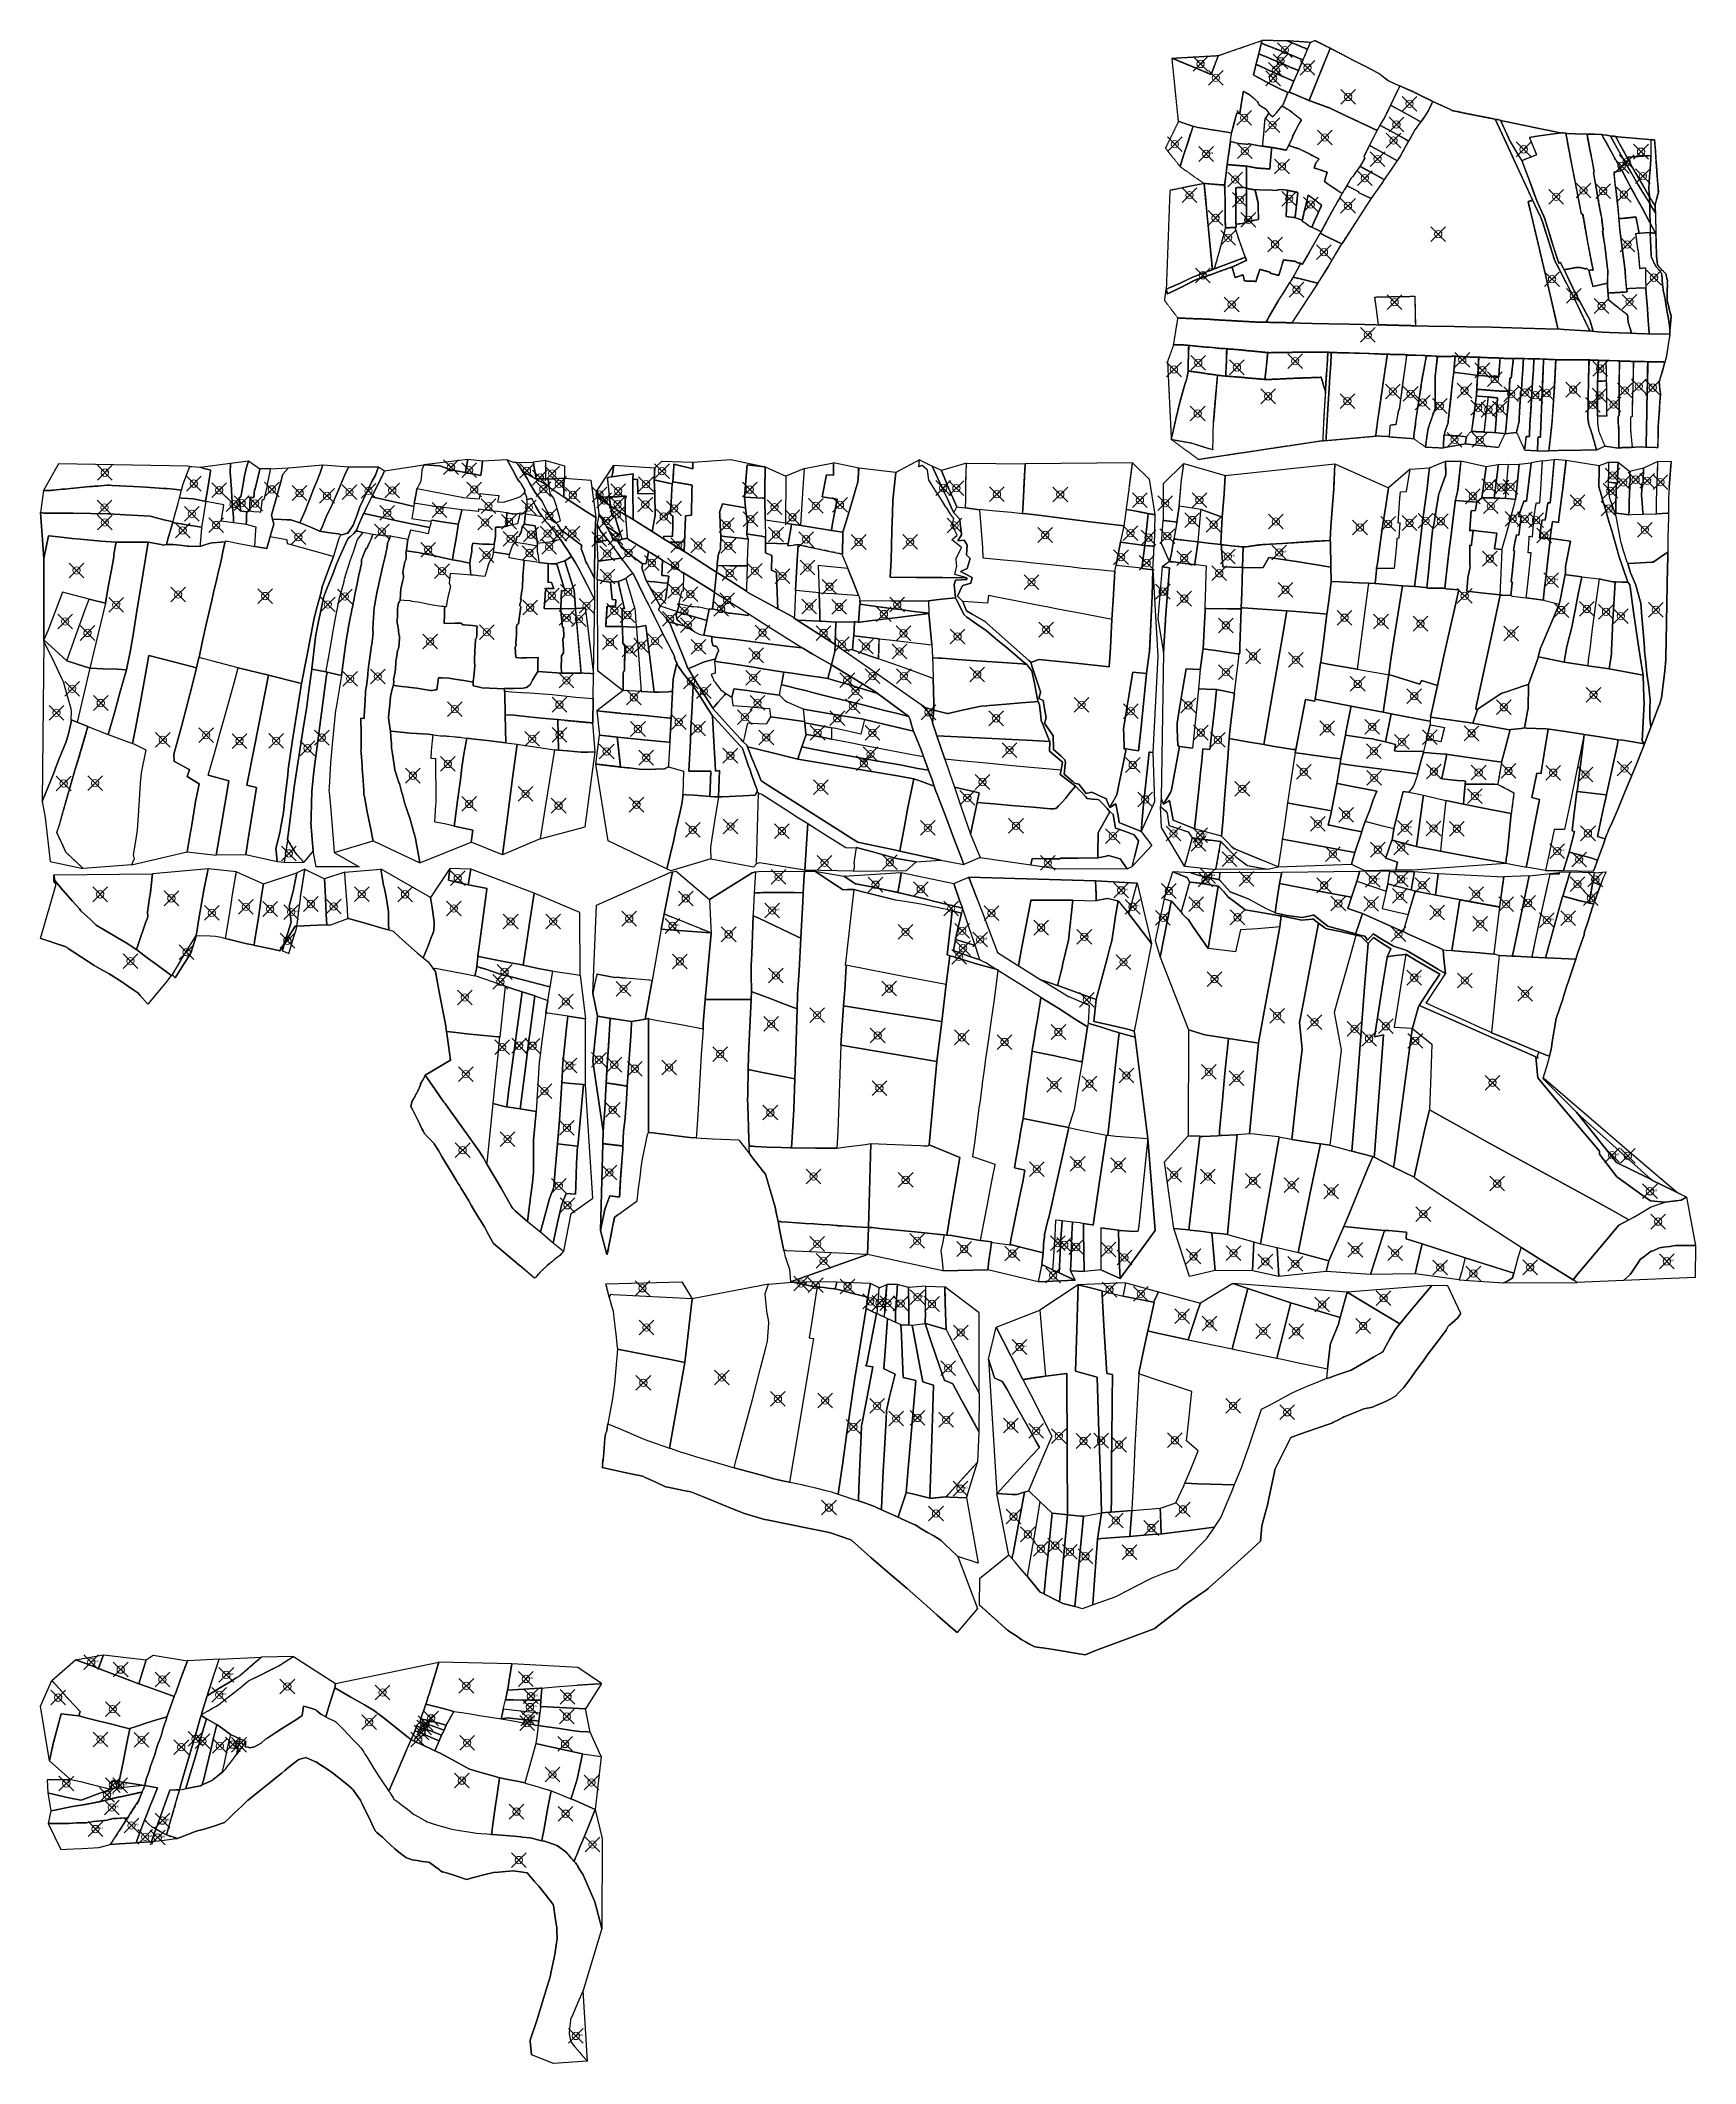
# Model space of a CAD drawing. Header units: millimetres. Extents: x 0 to 2247, y -2746 to 0.
import ezdxf

# ---------------------------------------------------------------- set-up
doc = ezdxf.new("R2010")
doc.units = ezdxf.units.MM
doc.header["$PDMODE"] = 35
doc.header["$PDSIZE"] = 10
for name, pattern in [('04b018', [5.49, 4.32, -0.54, 0.09, -0.54]), ('DASHED', [0.75, 0.5, -0.25]), ('DASHED2', [9.525, 6.35, -3.175])]:
    doc.linetypes.add(name, pattern=pattern)
for name, color, linetype, lineweight in [('Poly_Survey_Bndry', 250, 'Continuous', 30), ('Poly_Village_Bndry', 250, 'Continuous', 30), ('Text_Survey_No', 250, 'Continuous', 0)]:
    doc.layers.add(name, color=color, linetype=linetype, lineweight=lineweight)
doc.styles.get("Standard").update_dxf_attribs({"font": 'SakalBharati.ttf'})

msp = doc.modelspace()

# ---------------------------------------------------------------- linework, layer by layer
at = {"layer": 'Poly_Survey_Bndry', "linetype": 'DASHED'}
for points in [[(1723.9, -2.7), (1729.8, 0), (1737.2, -3.7), (1750.9, -10.6), (1741.6, -33), (1732.1, -56.4), (1722.1, -81.5), (1702.6, -73.2), (1695.3, -70.2), (1696.6, -67.1), (1701.4, -55.2), (1706.8, -43), (1707.8, -40.8), (1710.6, -33.9), (1713.8, -26.5), (1716.2, -21.1), (1720.1, -11.9)], [(1598.9, -20.5), (1658.1, -0.1), (1657.3, -3.8), (1656.4, -7.5), (1654.8, -14), (1653.7, -18.2), (1653.3, -20), (1650.8, -29.8), (1650.1, -32.3), (1648.9, -37.4), (1647.4, -43.9), (1646.6, -46.2), (1646.7, -46.6), (1647.7, -47.4), (1658, -53), (1666.1, -57.5), (1679.8, -64.4), (1693.4, -70.6), (1692.4, -73.3), (1686.8, -87.2), (1685.3, -89), (1683.2, -91.6), (1677.7, -98.2), (1673, -103.5), (1669.3, -100.7), (1667.3, -98.5), (1665.1, -95.5), (1662.8, -92.6), (1661.1, -91.4), (1659.8, -91.1), (1657, -89.4), (1656, -88.9), (1654, -86.8), (1653.4, -85.6), (1653.1, -84.7), (1652.3, -83.5), (1650.4, -81.6), (1646.6, -77.9), (1642.2, -74.2), (1637.7, -71.5), (1634.3, -69.8), (1632.9, -69.1), (1632.5, -71.4), (1631.3, -78.9), (1629.9, -87.1), (1628.4, -96.7), (1628.1, -99.4), (1626, -98.7), (1624.2, -98.5), (1623.6, -100.2), (1622.1, -105.7), (1620.6, -111.4), (1619.2, -116.8), (1618.2, -120.6), (1617, -124.9), (1616.9, -125.7), (1610.5, -124.7), (1594.3, -122), (1588.3, -121.2), (1577.5, -119.3), (1571.5, -118.5), (1571.2, -118.3), (1564.5, -116.6), (1563.6, -116.3), (1551.9, -112.4), (1544.8, -109.9), (1536.1, -24.1), (1538, -24.9), (1551.3, -30.4), (1562.6, -35.1), (1572.4, -39.2), (1580.3, -42.4), (1589.1, -46.2), (1590, -43.9)], [(1536.1, -24.1), (1598.9, -20.5), (1590, -43.9), (1589.1, -46.2), (1580.3, -42.4), (1572.4, -39.2), (1562.6, -35.1), (1551.3, -30.4), (1538, -24.9)], [(1707.8, -40.8), (1706.8, -43), (1701.4, -55.2), (1698.7, -54.2), (1689.8, -50.3), (1678.4, -45.5), (1672.3, -42.7), (1666.3, -40), (1659.2, -36.5), (1651.5, -33), (1650.1, -32.3), (1650.8, -29.8), (1653.3, -20), (1653.7, -18.2), (1663, -21.9), (1675.4, -27.1), (1687.3, -32.3), (1698.7, -37.1)], [(1713.8, -26.5), (1710.6, -33.9), (1707.8, -40.8), (1698.7, -37.1), (1687.3, -32.3), (1675.4, -27.1), (1663, -21.9), (1653.7, -18.2), (1654.8, -14), (1656.4, -7.5), (1657.3, -3.8), (1689.7, -16.5), (1705.9, -23.2)], [(1657.3, -3.8), (1689.7, -16.5), (1705.9, -23.2), (1713.8, -26.5), (1716.2, -21.1), (1720.1, -11.9), (1692.4, -0.5), (1658.1, -0.1)], [(1720.1, -11.9), (1723.9, -2.7), (1692.4, -0.5)], [(1722.1, -81.5), (1732.1, -56.4), (1741.6, -33), (1750.9, -10.6), (1767.3, -19), (1782.8, -27.2), (1794.5, -33), (1805.9, -38.8), (1817.3, -45), (1818.5, -45.8), (1828.6, -53.7), (1829.8, -54.6), (1843.1, -60.7), (1845.4, -61.7), (1837.3, -78.2), (1832.8, -87.8), (1827, -99.8), (1823.9, -105.7), (1818.3, -115.1), (1815.3, -120.7), (1814.7, -121.7), (1812.6, -121.2), (1796.6, -113.7), (1770.1, -101.3), (1749.1, -91.2), (1747.7, -90.8)], [(1701.4, -55.2), (1696.6, -67.1), (1695.3, -70.2), (1693.4, -70.6), (1679.8, -64.4), (1666.1, -57.5), (1658, -53), (1647.7, -47.4), (1646.7, -46.6), (1646.6, -46.2), (1647.4, -43.9), (1648.9, -37.4), (1650.1, -32.3), (1651.5, -33), (1659.2, -36.5), (1666.3, -40), (1672.3, -42.7), (1678.4, -45.5), (1689.8, -50.3), (1698.7, -54.2)], [(1615.4, -137.3), (1615.5, -135.5), (1616.2, -130), (1616.7, -127.6), (1616.9, -125.7), (1617, -124.9), (1618.2, -120.6), (1619.2, -116.8), (1620.6, -111.4), (1622.1, -105.7), (1623.6, -100.2), (1624.2, -98.5), (1626, -98.7), (1628.1, -99.4), (1628.4, -96.7), (1629.9, -87.1), (1631.3, -78.9), (1632.5, -71.4), (1632.9, -69.1), (1634.3, -69.8), (1637.7, -71.5), (1642.2, -74.2), (1646.6, -77.9), (1650.4, -81.6), (1652.3, -83.5), (1653.1, -84.7), (1653.4, -85.6), (1654, -86.8), (1656, -88.9), (1657, -89.4), (1659.8, -91.1), (1661.1, -91.4), (1662.8, -92.6), (1665.1, -95.5), (1667.3, -98.5), (1665.5, -101.2), (1663.2, -104.9), (1662.1, -106.1), (1661.3, -114.7), (1660.1, -127.7), (1658.9, -141.4), (1658.5, -143.5), (1658.5, -143.9), (1652.2, -142.8), (1640, -140.4), (1638.6, -141.2), (1636.5, -141), (1625.5, -139.9), (1621.5, -138.8)], [(1694.4, -142.6), (1695.3, -140.3), (1699.4, -132.3), (1699.6, -129.7), (1700.9, -127.5), (1708.8, -112.7), (1711.6, -107.8), (1710.7, -107), (1702.6, -100.4), (1696.2, -95.2), (1691.8, -92.7), (1690.5, -91.8), (1685.3, -89), (1686.8, -87.2), (1692.4, -73.3), (1693.4, -70.6), (1695.3, -70.2), (1702.6, -73.2), (1722.1, -81.5), (1747.7, -90.8), (1749.1, -91.2), (1770.1, -101.3), (1796.6, -113.7), (1812.6, -121.2), (1814.7, -121.7), (1811.7, -127.2), (1806.8, -137.1), (1804.1, -142.3), (1796.5, -157.9), (1797.7, -159.2), (1797.7, -159.8), (1794.8, -165), (1791.4, -170.6), (1785.3, -179.2), (1781.6, -184.6), (1779.1, -187.1), (1775.1, -194.3), (1773.3, -197.3), (1770.4, -202.2), (1767.3, -207.1), (1767.1, -207.5), (1765.3, -206.6), (1750.8, -196.7), (1743, -191.5), (1743.6, -189.5), (1746.6, -178.7), (1743.7, -178), (1734.4, -174.7), (1729.1, -173.2), (1729.8, -170.5), (1730.8, -167.4), (1731.3, -166.3), (1735.6, -161), (1734.3, -160.2), (1726.4, -156), (1722.5, -154), (1718.7, -152.1), (1708.6, -147.3), (1706.5, -146.6)], [(1832.8, -87.8), (1836.7, -89.9), (1848.9, -96.6), (1873.8, -110.4), (1875.5, -108), (1880.1, -101.5), (1883.4, -96.6), (1888.7, -85.7), (1890, -82.8), (1887.5, -81.4), (1875.3, -75.5), (1862.6, -69.1), (1859.5, -67.9), (1852, -64.7), (1845.4, -61.7), (1837.3, -78.2)], [(1685.3, -89), (1683.2, -91.6), (1677.7, -98.2), (1673, -103.5), (1669.3, -100.7), (1667.3, -98.5), (1665.5, -101.2), (1663.2, -104.9), (1662.1, -106.1), (1661.3, -114.7), (1660.1, -127.7), (1658.9, -141.4), (1658.5, -143.5), (1664.6, -144.2), (1671.3, -145.2), (1673.8, -145.6), (1686.5, -148), (1691.1, -149), (1694.4, -142.6), (1695.3, -140.3), (1699.4, -132.3), (1699.6, -129.7), (1700.9, -127.5), (1708.8, -112.7), (1711.6, -107.8), (1710.7, -107), (1702.6, -100.4), (1696.2, -95.2), (1691.8, -92.7), (1690.5, -91.8)], [(2025.6, -216.9), (2016.7, -197.6), (2012, -187.5), (2007, -176.6), (1997.7, -156.6), (1987.4, -134.2), (1974.7, -106.9), (1974.1, -106.8), (1964.6, -104.9), (1948.8, -101.8), (1934.8, -99), (1920.3, -96), (1917.1, -95.4), (1912.1, -93), (1900.9, -87.9), (1890.2, -83), (1890, -82.8), (1888.7, -85.7), (1883.4, -96.6), (1880.1, -101.5), (1875.5, -108), (1873.8, -110.4), (1871.7, -113.2), (1867.5, -119.2), (1865.8, -121.1), (1860.3, -131.3), (1857.2, -136.5), (1857, -136.9), (1848.2, -152.9), (1846.3, -156.5), (1841.7, -163.2), (1839, -167.1), (1832.6, -176.5), (1824.2, -188.9), (1821.6, -192.7), (1806.6, -214.3), (1806.2, -214.9), (1805.2, -216.5), (1790.3, -239.5), (1767.7, -274.2), (1766.5, -276.1), (1766.3, -276.5), (1764.8, -278.5), (1757.7, -290.6), (1747.8, -307.1), (1736, -326.2), (1733.8, -329.6), (1720, -350.9), (1698.9, -383.2), (1722.3, -383.9), (1740.9, -384.3), (1768.3, -384.8), (1795, -385.1), (1795.9, -385.3), (1809.3, -385.7), (1816.3, -385.9), (1814.9, -375.2), (1813.2, -361.6), (1812, -352.4), (1811.2, -348.3), (1824.6, -347.9), (1839.7, -347.7), (1861.1, -347.3), (1865.5, -347.3), (1866.1, -369.1), (1866.4, -387.3), (1875.6, -387.5), (1917.8, -388), (1928.1, -388.4), (1954, -388.8), (1958.6, -388.8), (1960, -388.6), (1962.5, -388.7), (1987.5, -389.6), (2041.9, -391.2), (2059.5, -391.6), (2059.9, -391.6), (2056.4, -376.3), (2046.2, -331.8), (2034.9, -283.9), (2027.6, -252.9), (2025.1, -242.3), (2019.3, -218.7)], [(1818.3, -115.1), (1823.9, -105.7), (1827, -99.8), (1832.8, -87.8), (1836.7, -89.9), (1848.9, -96.6), (1873.8, -110.4), (1871.7, -113.2), (1867.5, -119.2), (1865.8, -121.1), (1860.3, -131.3), (1857.2, -136.5), (1853.6, -134.4), (1836.8, -125.1)], [(2068.4, -311.3), (2063.1, -301.1), (2061.1, -302.4), (2060.7, -300.9), (2058.2, -294.2), (2053.1, -278.1), (2050.2, -268.5), (2046.1, -255.1), (2041.6, -240.6), (2040.7, -238.6), (2032.2, -220), (2027.5, -207.9), (2024.8, -200.2), (2020, -187), (2015.5, -175.2), (2011.1, -163.2), (2007.1, -157.6), (2002.4, -149.4), (1995, -137.1), (1986.1, -117.3), (1982, -108.4), (1979.3, -107.8), (1974.7, -106.9), (1987.4, -134.2), (1997.7, -156.6), (2007, -176.6), (2012, -187.5), (2016.7, -197.6), (2025.6, -216.9), (2029.6, -225.5), (2034.1, -235.2), (2035.6, -238), (2036.6, -239.8), (2040.2, -250.4), (2044.3, -263.3), (2049.6, -280.3), (2054, -294), (2054.7, -296.6), (2055.6, -299.1), (2061, -309.3), (2076.7, -339.7), (2077.6, -340.8), (2079, -343.7), (2084.8, -355.7), (2091, -369), (2098, -383.5), (2102.4, -392.4), (2103.6, -394.2), (2107.6, -394.7), (2104.1, -382.6), (2103.3, -379.3), (2101.3, -376.1), (2094.5, -363.5), (2087.7, -350.8), (2083.1, -342.2), (2080.8, -337.6), (2080, -335.8), (2072.9, -320.8)], [(2011.1, -163.2), (2007.1, -157.6), (2002.4, -149.4), (1995, -137.1), (1986.1, -117.3), (1982, -108.4), (1982.6, -108.6), (1992.6, -110.6), (2007.7, -113.8), (2019, -116.1), (2035.8, -119.6), (2049.6, -122.4), (2060.3, -124.6), (2065.9, -125.4), (2066.5, -125.5), (2052.6, -127.2), (2033, -129.9), (2021.2, -131.8), (2031, -155.3), (2017.3, -160.7)], [(1564.5, -116.6), (1563.6, -116.3), (1551.9, -112.4), (1544.8, -109.9), (1527.1, -146.2), (1546.9, -171.1), (1552.1, -154.8), (1558.2, -136.1)], [(1546.9, -171.1), (1579.5, -194.2), (1581.2, -194.2), (1592.9, -195.2), (1604.7, -196.1), (1607.5, -196.2), (1607.8, -193.8), (1609.8, -177.6), (1610.9, -168.4), (1612.1, -159.3), (1613.9, -148), (1614.7, -142.3), (1615.4, -137.3), (1615.5, -135.5), (1616.2, -130), (1616.7, -127.6), (1616.9, -125.7), (1610.5, -124.7), (1594.3, -122), (1588.3, -121.2), (1577.5, -119.3), (1571.5, -118.5), (1571.2, -118.3), (1564.5, -116.6), (1558.2, -136.1), (1552.1, -154.8)], [(1658.5, -143.5), (1658.5, -143.9), (1652.2, -142.8), (1640, -140.4), (1638.6, -141.2), (1636.5, -141), (1625.5, -139.9), (1621.5, -138.8), (1615.4, -137.3), (1614.7, -142.3), (1613.9, -148), (1612.1, -159.3), (1610.9, -168.4), (1625.1, -169.7), (1637, -170.6), (1640.8, -171.2), (1651.4, -173.2), (1653.5, -173.4), (1656.8, -173.6), (1661.2, -173.9), (1664.6, -174.2), (1669, -174.5), (1669.1, -170.1), (1670.2, -158.1), (1671, -149), (1671.3, -145.2), (1664.6, -144.2)], [(1818.3, -115.1), (1815.3, -120.7), (1814.7, -121.7), (1811.7, -127.2), (1806.8, -137.1), (1804.1, -142.3), (1812.5, -146.9), (1834, -158.8), (1841.1, -162.8), (1841.7, -163.2), (1846.3, -156.5), (1848.2, -152.9), (1857, -136.9), (1857.2, -136.5), (1853.6, -134.4), (1836.8, -125.1)], [(2101.8, -312.4), (2105.7, -311.4), (2107.7, -312), (2105.9, -303.3), (2100.7, -275.4), (2095.3, -246), (2093.5, -235.8), (2091.7, -235.5), (2091.2, -232.7), (2086.6, -208.7), (2079.4, -171.8), (2075.1, -150.4), (2070.7, -126), (2066.5, -125.5), (2052.6, -127.2), (2033, -129.9), (2021.2, -131.8), (2031, -155.3), (2017.3, -160.7), (2011.1, -163.2), (2015.5, -175.2), (2020, -187), (2024.8, -200.2), (2027.5, -207.9), (2032.2, -220), (2040.7, -238.6), (2041.6, -240.6), (2046.1, -255.1), (2050.2, -268.5), (2053.1, -278.1), (2058.2, -294.2), (2060.7, -300.9), (2061.1, -302.4), (2063.1, -301.1), (2068.4, -311.3), (2080.3, -309), (2084.1, -308.2), (2087.9, -308.2), (2091.7, -308.5), (2096.1, -310), (2099.1, -309.6), (2100.4, -310.7)], [(2127, -329.7), (2125.2, -329.9), (2107.5, -334.1), (2105.8, -328.1), (2101.8, -312.4), (2105.7, -311.4), (2107.7, -312), (2105.9, -303.3), (2100.7, -275.4), (2095.3, -246), (2093.5, -235.8), (2091.7, -235.5), (2091.2, -232.7), (2086.6, -208.7), (2079.4, -171.8), (2075.1, -150.4), (2070.7, -126), (2085.3, -126.6), (2097.4, -126.9), (2099.5, -126.9), (2100.2, -131.6), (2103.4, -148), (2106.2, -162.7), (2109.2, -178.7), (2108, -179.4), (2108.5, -181.7), (2112.3, -202.5), (2115.2, -219.1), (2117.8, -233.4), (2119.3, -241.2), (2119.6, -243.4), (2121.5, -258.6), (2120.6, -258.9), (2121.5, -265.3), (2123.9, -280.8), (2124, -282), (2124.5, -286.2), (2127.1, -309.1), (2127.5, -311.3), (2127.5, -316.4)], [(2153.2, -337.1), (2151.8, -323.8), (2151, -311.9), (2150.4, -307.4), (2150.2, -305.7), (2144, -257.3), (2142.8, -242), (2141.9, -231.1), (2139.8, -212.9), (2138.5, -201.6), (2137.8, -196.7), (2136, -178.8), (2146.7, -176.6), (2146.3, -176), (2140.8, -166.4), (2133, -152.4), (2126.1, -140), (2121.9, -132.5), (2120.9, -130.3), (2119.4, -127.8), (2118.9, -127.8), (2100.5, -127), (2099.5, -126.9), (2100.2, -131.6), (2103.4, -148), (2106.2, -162.7), (2109.2, -178.7), (2108, -179.4), (2108.5, -181.7), (2112.3, -202.5), (2115.2, -219.1), (2117.8, -233.4), (2119.3, -241.2), (2119.6, -243.4), (2121.5, -258.6), (2120.6, -258.9), (2121.5, -265.3), (2123.9, -280.8), (2124, -282), (2124.5, -286.2), (2127.1, -309.1), (2127.5, -311.3), (2127.5, -316.4), (2127, -329.7), (2127.2, -334.6), (2127.9, -342.9), (2148.6, -341.7), (2153.7, -341.3)], [(2131.8, -130.7), (2136.2, -138.9), (2140.4, -146.4), (2145.6, -155.5), (2151.7, -166), (2158.8, -178.3), (2164.6, -188.7), (2168.4, -194.9), (2174.4, -204.6), (2180.5, -214.7), (2184.5, -220.9), (2185, -247.9), (2183.3, -244.8), (2181.4, -241.1), (2174.5, -228.1), (2166.4, -213.6), (2163.2, -207.8), (2160.1, -202.5), (2158.6, -199.1), (2153, -188.5), (2147.9, -178.9), (2146.7, -176.6), (2146.3, -176), (2140.8, -166.4), (2133, -152.4), (2126.1, -140), (2121.9, -132.5), (2120.9, -130.3), (2119.4, -127.8), (2124.7, -128.1), (2130.8, -129.3), (2131.6, -129.5), (2131.5, -130)], [(2184.3, -212.7), (2183.4, -211.1), (2178, -201.6), (2165.1, -179.8), (2155.5, -162.6), (2153.3, -158.3), (2151.1, -154), (2144.8, -142.7), (2141.3, -136.2), (2138.3, -130.3), (2133.4, -129.9), (2131.6, -129.5), (2131.5, -130), (2131.8, -130.7), (2136.2, -138.9), (2140.4, -146.4), (2145.6, -155.5), (2151.7, -166), (2158.8, -178.3), (2164.6, -188.7), (2168.4, -194.9), (2174.4, -204.6), (2180.5, -214.7), (2184.5, -220.9)], [(2186, -156.3), (2182.5, -156.6), (2169.2, -157.5), (2156.7, -158.5), (2153.3, -158.3), (2151.1, -154), (2144.8, -142.7), (2141.3, -136.2), (2138.3, -130.3), (2141.4, -130.6), (2146.6, -131.1), (2157.8, -132), (2169.7, -133.1), (2181.1, -134), (2186.2, -134.6)], [(2191.1, -134.8), (2187.1, -134.7), (2186.2, -134.6), (2186, -156.3), (2186, -161.7), (2185, -176.2), (2184.2, -185.1), (2183.8, -191.8), (2183.3, -201), (2184.3, -212.7), (2190.8, -223.4), (2191.9, -224.7), (2191.8, -223), (2193, -218.7), (2194.4, -213.1), (2195.4, -209.3), (2196.2, -205.9), (2195.9, -200), (2195.1, -191.1), (2194.6, -183.7), (2194.1, -176.7), (2193.7, -170.3), (2193, -160.7), (2192.4, -150.2)], [(1694.4, -142.6), (1691.1, -149), (1686.5, -148), (1673.8, -145.6), (1671.3, -145.2), (1671, -149), (1670.2, -158.1), (1669.1, -170.1), (1669, -174.5), (1664.6, -174.2), (1661.2, -173.9), (1656.8, -173.6), (1653.5, -173.4), (1651.4, -173.2), (1640.8, -171.2), (1637, -170.6), (1637.1, -190.6), (1637.2, -200.4), (1639.5, -201.2), (1648.7, -202.8), (1649, -202.5), (1651.2, -202.4), (1654.6, -202.6), (1663.6, -202.7), (1677.8, -203.2), (1679, -203.2), (1680.1, -202.4), (1681.8, -202.1), (1687.7, -202.4), (1690.8, -202.9), (1692.9, -203.4), (1694.5, -203.8), (1700.5, -205), (1706.8, -206.3), (1705.2, -222.3), (1703.6, -235.8), (1703.1, -240.4), (1706.5, -241.5), (1708.1, -242), (1708.9, -242.6), (1711.3, -243), (1713, -243.4), (1715.9, -230.8), (1721, -209.8), (1725.9, -213.5), (1739.1, -223.7), (1736, -230.8), (1732.3, -239), (1729.6, -245), (1726, -253.4), (1727.5, -254.2), (1733.7, -257.2), (1738.3, -259.6), (1751.6, -235), (1757.5, -224.7), (1760.8, -218.8), (1763.9, -213.5), (1767.1, -207.5), (1765.3, -206.6), (1750.8, -196.7), (1743, -191.5), (1743.6, -189.5), (1746.6, -178.7), (1743.7, -178), (1734.4, -174.7), (1729.1, -173.2), (1729.8, -170.5), (1730.8, -167.4), (1731.3, -166.3), (1735.6, -161), (1734.3, -160.2), (1726.4, -156), (1722.5, -154), (1718.7, -152.1), (1708.6, -147.3), (1706.5, -146.6)], [(1791.4, -170.6), (1794.8, -165), (1797.7, -159.8), (1797.7, -159.2), (1796.5, -157.9), (1804.1, -142.3), (1812.5, -146.9), (1834, -158.8), (1841.1, -162.8), (1841.7, -163.2), (1839, -167.1), (1832.6, -176.5), (1824.2, -188.9), (1807.2, -179.5), (1794.7, -172.7)], [(2186, -156.3), (2182.5, -156.6), (2169.2, -157.5), (2156.7, -158.5), (2153.3, -158.3), (2155.5, -162.6), (2165.1, -179.8), (2178, -201.6), (2183.4, -211.1), (2184.3, -212.7), (2183.3, -201), (2183.8, -191.8), (2184.2, -185.1), (2185, -176.2), (2186, -161.7)], [(1622.8, -249.2), (1622.6, -247), (1622.7, -231.8), (1622.9, -212.7), (1622.7, -200), (1625.8, -199.6), (1633, -199.5), (1637.2, -200.4), (1637.1, -190.6), (1637, -170.6), (1625.1, -169.7), (1610.9, -168.4), (1609.8, -177.6), (1607.8, -193.8), (1607.5, -196.2), (1607.8, -202.8), (1608.1, -218), (1608.2, -234.2), (1608.4, -246.4), (1608.5, -254.3), (1608.8, -254.3), (1618.8, -254), (1621.8, -253.9), (1623.1, -253.4), (1623.1, -251.7), (1622.9, -250.3)], [(1773.3, -197.3), (1775.1, -194.3), (1779.1, -187.1), (1781.6, -184.6), (1785.3, -179.2), (1791.4, -170.6), (1794.7, -172.7), (1807.2, -179.5), (1824.2, -188.9), (1821.6, -192.7), (1806.6, -214.3), (1806.2, -214.9), (1804.2, -213.7), (1791.3, -207.6), (1789.9, -207.4), (1789.5, -205.4), (1784.2, -202.8)], [(2142.8, -242), (2141.9, -231.1), (2139.8, -212.9), (2138.5, -201.6), (2137.8, -196.7), (2136, -178.8), (2146.7, -176.6), (2147.9, -178.9), (2153, -188.5), (2158.6, -199.1), (2160.1, -202.5), (2163.2, -207.8), (2166.4, -213.6), (2174.5, -228.1), (2181.4, -241.1), (2183.3, -244.8), (2185, -247.9), (2185.3, -260.9), (2180.3, -261.1), (2174.6, -261.7), (2170.2, -261.9), (2165.8, -239.6), (2153.2, -241)], [(1590.8, -311.1), (1588.2, -284), (1583.4, -233.4), (1581.3, -212.1), (1579.5, -194.2), (1533.1, -203.5), (1528.2, -337.5), (1547.1, -329.5), (1565, -320.7), (1568.9, -319.4), (1587.8, -312.4)], [(1579.5, -194.2), (1581.2, -194.2), (1592.9, -195.2), (1604.7, -196.1), (1607.5, -196.2), (1607.8, -202.8), (1608.1, -218), (1608.2, -234.2), (1608.4, -246.4), (1608.5, -254.3), (1601.7, -280.2), (1598.7, -291.4), (1593.7, -308.7), (1593, -310.2), (1590.8, -311.1), (1588.2, -284), (1583.4, -233.4), (1581.3, -212.1)], [(1622.8, -249.2), (1627.4, -248.8), (1631.1, -248.4), (1633.5, -248), (1637.2, -246.7), (1637.2, -246.4), (1646.4, -244.4), (1653.6, -242.9), (1653, -227), (1652.8, -220.5), (1648.7, -202.8), (1649, -202.5), (1651.2, -202.4), (1654.6, -202.6), (1663.6, -202.7), (1677.8, -203.2), (1679, -203.2), (1680.1, -202.4), (1681.8, -202.1), (1687.7, -202.4), (1690.8, -202.9), (1692.9, -203.4), (1692.7, -204.8), (1691.9, -218.7), (1691, -239), (1697.8, -239.7), (1703.1, -240.4), (1706.5, -241.5), (1708.1, -242), (1708.9, -242.6), (1711.3, -243), (1713, -243.4), (1712.6, -245.3), (1716.6, -247.7), (1720.9, -250.8), (1721.6, -251.8), (1724.9, -253.1), (1726, -253.4), (1727.5, -254.2), (1733.7, -257.2), (1738.3, -259.6), (1737.1, -261.8), (1736.9, -262.2), (1722, -287.7), (1712.5, -303.9), (1710.5, -302.5), (1708.2, -302), (1706.8, -301.8), (1705.6, -301.4), (1703.6, -299.9), (1700.2, -299.5), (1689.2, -298.1), (1687.3, -297.8), (1682.9, -312.9), (1681.1, -318.9), (1670.3, -316.2), (1669.4, -316), (1669.3, -314.7), (1666.9, -313.9), (1655.3, -310.7), (1650.1, -325.7), (1650.1, -327.3), (1645.5, -326.6), (1634.3, -326.5), (1632.7, -319.2), (1632.3, -318.1), (1629.2, -319.3), (1621.9, -321.8), (1621.7, -321.9), (1620, -315.8), (1617.6, -307.5), (1619.6, -306.7), (1637.1, -298.5), (1635.6, -294.1), (1633, -287.2), (1626.8, -269.7), (1621.8, -253.9), (1623.1, -253.4), (1623.1, -251.7), (1622.9, -250.3)], [(1637.2, -246.4), (1636.9, -244.2), (1637, -225.1), (1637, -201.8), (1637.2, -200.4), (1633, -199.5), (1625.8, -199.6), (1622.7, -200), (1622.9, -212.7), (1622.7, -231.8), (1622.6, -247), (1622.8, -249.2), (1627.4, -248.8), (1631.1, -248.4), (1633.5, -248), (1637.2, -246.7)], [(1648.7, -202.8), (1639.5, -201.2), (1637.2, -200.4), (1637, -201.8), (1637, -225.1), (1636.9, -244.2), (1637.2, -246.4), (1646.4, -244.4), (1653.6, -242.9), (1653, -227), (1652.8, -220.5)], [(1703.1, -240.4), (1703.6, -235.8), (1705.2, -222.3), (1706.8, -206.3), (1700.5, -205), (1694.5, -203.8), (1692.9, -203.4), (1692.7, -204.8), (1691.9, -218.7), (1691, -239), (1697.8, -239.7)], [(1713, -243.4), (1715.9, -230.8), (1721, -209.8), (1725.9, -213.5), (1739.1, -223.7), (1736, -230.8), (1732.3, -239), (1729.6, -245), (1726, -253.4), (1724.9, -253.1), (1721.6, -251.8), (1720.9, -250.8), (1716.6, -247.7), (1712.6, -245.3)], [(1773.3, -197.3), (1770.4, -202.2), (1767.3, -207.1), (1767.1, -207.5), (1763.9, -213.5), (1760.8, -218.8), (1757.5, -224.7), (1751.6, -235), (1738.3, -259.6), (1737.1, -261.8), (1746.8, -266.7), (1760.7, -273.3), (1766.5, -276.1), (1767.7, -274.2), (1790.3, -239.5), (1805.2, -216.5), (1806.2, -214.9), (1804.2, -213.7), (1791.3, -207.6), (1789.9, -207.4), (1789.5, -205.4), (1784.2, -202.8)], [(2059.9, -391.6), (2064.5, -391.7), (2065.6, -391.8), (2069.1, -392.2), (2085.9, -393.2), (2101.2, -394.1), (2103.6, -394.2), (2102.4, -392.4), (2098, -383.5), (2091, -369), (2084.8, -355.7), (2079, -343.7), (2077.6, -340.8), (2076.7, -339.7), (2061, -309.3), (2055.6, -299.1), (2054.7, -296.6), (2054, -294), (2049.6, -280.3), (2044.3, -263.3), (2040.2, -250.4), (2036.6, -239.8), (2035.6, -238), (2034.1, -235.2), (2029.6, -225.5), (2025.6, -216.9), (2019.3, -218.7), (2025.1, -242.3), (2027.6, -252.9), (2034.9, -283.9), (2046.2, -331.8), (2056.4, -376.3)], [(2184.3, -212.7), (2184.5, -220.9), (2185.3, -222.2), (2189, -228.8), (2190, -230.3), (2192.2, -234.1), (2192, -227.7), (2191.9, -224.7), (2190.8, -223.4)], [(2170.2, -261.9), (2168.2, -262), (2165.4, -262.5), (2168, -282.7), (2168.7, -286.1), (2170, -301.1), (2170.6, -308.8), (2170.6, -309.4), (2179, -308.5), (2178.9, -323.8), (2179.1, -336), (2169.4, -336.3), (2153.2, -337.1), (2151.8, -323.8), (2151, -311.9), (2150.4, -307.4), (2150.2, -305.7), (2144, -257.3), (2142.8, -242), (2153.2, -241), (2165.8, -239.6)], [(2185, -247.9), (2184.5, -220.9), (2185.3, -222.2), (2189, -228.8), (2190, -230.3), (2192.2, -234.1), (2192.3, -240.9), (2192.9, -259.3), (2192.9, -262), (2191.8, -260.5)], [(1593, -310.2), (1597.1, -308.6), (1612.9, -302.6), (1630.9, -296), (1635.6, -294.1), (1633, -287.2), (1626.8, -269.7), (1621.8, -253.9), (1618.8, -254), (1608.8, -254.3), (1608.5, -254.3), (1601.7, -280.2), (1598.7, -291.4), (1593.7, -308.7)], [(1737.1, -261.8), (1736.9, -262.2), (1722, -287.7), (1712.5, -303.9), (1710.5, -302.5), (1709, -305.7), (1700.3, -321.3), (1706.9, -322.8), (1726.8, -327.7), (1733.8, -329.6), (1736, -326.2), (1747.8, -307.1), (1757.7, -290.6), (1764.8, -278.5), (1766.3, -276.5), (1766.5, -276.1), (1760.7, -273.3), (1746.8, -266.7)], [(2183.8, -398.1), (2192, -398.3), (2211.8, -398.4), (2212, -395.3), (2212, -394.3), (2211.4, -387.4), (2209.6, -375.5), (2208.1, -368.5), (2205.1, -349.4), (2202.9, -339.7), (2201.7, -329.4), (2201.1, -319.5), (2200.6, -316.4), (2198, -312.5), (2193.2, -307.1), (2191.4, -303.9), (2186.8, -294.1), (2186.5, -291.4), (2185.9, -277.8), (2185.3, -265.4), (2185.3, -260.9), (2180.3, -261.1), (2174.6, -261.7), (2170.2, -261.9), (2168.2, -262), (2165.4, -262.5), (2168, -282.7), (2168.7, -286.1), (2170, -301.1), (2170.6, -308.8), (2170.6, -309.4), (2179, -308.5), (2178.9, -323.8), (2179.1, -336), (2179.2, -338), (2181.2, -360.7), (2182.5, -381.1)], [(2192.9, -262), (2191.8, -260.5), (2185, -247.9), (2185.3, -260.9)], [(2185.9, -277.8), (2186.5, -291.4), (2186.8, -294.1), (2191.4, -303.9), (2193.2, -307.1), (2198, -312.5), (2200.6, -316.4), (2201.1, -319.5), (2201.7, -329.4), (2202.9, -339.7), (2205.1, -349.4), (2208.1, -368.5), (2209.6, -375.5), (2211.4, -387.4), (2212, -394.3), (2212.4, -389.4), (2212.7, -385.6), (2213.1, -379.7), (2213.5, -375.9), (2213.4, -374), (2212.2, -369.4), (2211, -364.7), (2209.8, -359.8), (2208.2, -353.6), (2208.2, -352.6), (2208.2, -346.4), (2208.3, -339.4), (2208.5, -333.1), (2208.4, -328.9), (2208.6, -327), (2208.1, -324.2), (2207, -319.4), (2206.8, -317.3), (2205.2, -315.4), (2197.4, -307.6), (2195.3, -305.5), (2195.1, -304.3), (2194.7, -301.4), (2194.1, -296), (2193.7, -292.8), (2193.3, -274.7), (2192.9, -262), (2185.3, -260.9), (2185.3, -265.4)], [(1617.6, -307.5), (1620, -315.8), (1621.7, -321.9), (1621.9, -321.8), (1629.2, -319.3), (1632.3, -318.1), (1632.7, -319.2), (1634.3, -326.5), (1645.5, -326.6), (1650.1, -327.3), (1650.1, -325.7), (1655.3, -310.7), (1666.9, -313.9), (1669.3, -314.7), (1669.4, -316), (1670.3, -316.2), (1681.1, -318.9), (1682.9, -312.9), (1687.3, -297.8), (1689.2, -298.1), (1700.2, -299.5), (1703.6, -299.9), (1705.6, -301.4), (1706.8, -301.8), (1708.2, -302), (1710.5, -302.5), (1709, -305.7), (1700.3, -321.3), (1697.9, -325.7), (1695.6, -328.7), (1687.4, -342), (1682, -350.5), (1679.5, -354.2), (1668.2, -373.7), (1665.7, -378.6), (1663.5, -382.4), (1658.1, -382.2), (1654.9, -382.4), (1649.3, -382.2), (1631.4, -381.2), (1621.3, -380.6), (1610.4, -380), (1595.1, -379.2), (1587.2, -378.5), (1577.6, -378.1), (1567.5, -377.8), (1544.1, -376.7), (1526.1, -353.1), (1528.2, -337.5), (1529.7, -344.1), (1550.7, -334), (1559.6, -329.3), (1565.3, -326.4), (1568.4, -324.9), (1582.2, -320.1), (1590.9, -317.1), (1601.6, -313.2)], [(1529.7, -344.1), (1528.2, -337.5), (1547.1, -329.5), (1565, -320.7), (1568.9, -319.4), (1587.8, -312.4), (1590.8, -311.1), (1593, -310.2), (1597.1, -308.6), (1612.9, -302.6), (1630.9, -296), (1635.6, -294.1), (1637.1, -298.5), (1619.6, -306.7), (1617.6, -307.5), (1601.6, -313.2), (1590.9, -317.1), (1582.2, -320.1), (1568.4, -324.9), (1565.3, -326.4), (1559.6, -329.3), (1550.7, -334)], [(1700.3, -321.3), (1706.9, -322.8), (1726.8, -327.7), (1733.8, -329.6), (1720, -350.9), (1698.9, -383.2), (1698.7, -383.2), (1692.2, -383.1), (1670.2, -382.7), (1663.5, -382.4), (1665.7, -378.6), (1668.2, -373.7), (1679.5, -354.2), (1682, -350.5), (1687.4, -342), (1695.6, -328.7), (1697.9, -325.7)], [(2068.4, -311.3), (2072.9, -320.8), (2080, -335.8), (2080.8, -337.6), (2083.1, -342.2), (2087.7, -350.8), (2094.5, -363.5), (2101.3, -376.1), (2103.3, -379.3), (2104.1, -382.6), (2107.6, -394.7), (2123.1, -396.1), (2126.9, -396.1), (2136.5, -396.5), (2157, -397), (2159.6, -397.2), (2159.1, -395.6), (2158.4, -392.1), (2156.2, -385.8), (2155.3, -382.8), (2154.5, -373.3), (2153.3, -371.6), (2139.4, -360.6), (2128.6, -352), (2128.1, -344.8), (2127.9, -342.9), (2127.2, -334.6), (2127, -329.7), (2125.2, -329.9), (2107.5, -334.1), (2105.8, -328.1), (2101.8, -312.4), (2100.4, -310.7), (2099.1, -309.6), (2096.1, -310), (2091.7, -308.5), (2087.9, -308.2), (2084.1, -308.2), (2080.3, -309)], [(1866.4, -387.3), (1851.3, -386.9), (1825.1, -386.2), (1816.3, -385.9), (1814.9, -375.2), (1813.2, -361.6), (1812, -352.4), (1811.2, -348.3), (1824.6, -347.9), (1839.7, -347.7), (1861.1, -347.3), (1865.5, -347.3), (1866.1, -369.1)], [(2127.9, -342.9), (2128.1, -344.8), (2128.6, -352), (2139.4, -360.6), (2153.3, -371.6), (2154.5, -373.3), (2155.3, -382.8), (2156.2, -385.8), (2158.4, -392.1), (2159.1, -395.6), (2159.6, -397.2), (2174, -397.9), (2183.8, -398.1), (2182.5, -381.1), (2181.2, -360.7), (2179.2, -338), (2179.1, -336), (2169.4, -336.3), (2153.2, -337.1), (2153.7, -341.3), (2148.6, -341.7)], [(2101.6, -433.7), (2091.5, -433.6), (2079.5, -433.7), (2072.8, -433.7), (2061.5, -433.6), (2057, -433.4), (2047.4, -432.9), (2040.5, -432.5), (2030.6, -432.3), (2028.6, -432.1), (2027.4, -432.1), (2025.7, -432.2), (2019.1, -432.2), (2014.6, -431.9), (2013.1, -431.8), (2010.3, -431.9), (2001.7, -431.8), (1999.5, -431.5), (1996.9, -431.5), (1986.7, -431.5), (1981.4, -431.1), (1981.2, -431.1), (1977.2, -431), (1964.6, -430.6), (1955.7, -430.2), (1952.4, -429.9), (1942.6, -429.8), (1922.7, -428.9), (1920.6, -428.4), (1920.3, -428.4), (1918.4, -428.5), (1915.3, -428.8), (1898.2, -429.2), (1896.2, -429), (1895.1, -428.6), (1893.7, -428.6), (1888.3, -428.3), (1881.3, -427.9), (1877.3, -427.8), (1867.6, -427.4), (1856.3, -427), (1854.5, -426.8), (1854.2, -426.8), (1851.9, -426.4), (1839.7, -426.2), (1828.2, -426), (1819.2, -425.7), (1810.2, -425.4), (1802.2, -425.1), (1790.5, -424.7), (1783.1, -424.5), (1771.8, -424), (1766.2, -423.9), (1763.1, -423.9), (1761.1, -423.9), (1754.6, -423.4), (1752.1, -423.4), (1749.6, -423.4), (1747.7, -423.2), (1747.4, -423.2), (1727.1, -423.2), (1690.8, -423.4), (1675.1, -423.4), (1668.8, -423.9), (1666.8, -423.7), (1666.2, -423.7), (1664.8, -423.7), (1658.9, -423), (1646.1, -421.7), (1639.3, -421.2), (1631, -420.2), (1620.7, -419.3), (1611.3, -418.7), (1610.3, -418.6), (1608.2, -418.3), (1601, -418), (1593.8, -417.3), (1591, -417), (1584.5, -416.3), (1581.4, -416.2), (1567, -414.9), (1560.4, -414.2), (1558.7, -414), (1558.4, -414), (1553.3, -413.4), (1538.2, -413.2), (1544.1, -376.7), (1567.5, -377.8), (1577.6, -378.1), (1587.2, -378.5), (1595.1, -379.2), (1610.4, -380), (1621.3, -380.6), (1631.4, -381.2), (1649.3, -382.2), (1654.9, -382.4), (1658.1, -382.2), (1663.5, -382.4), (1670.2, -382.7), (1692.2, -383.1), (1698.7, -383.2), (1698.9, -383.2), (1722.3, -383.9), (1740.9, -384.3), (1768.3, -384.8), (1795, -385.1), (1795.9, -385.3), (1809.3, -385.7), (1816.3, -385.9), (1825.1, -386.2), (1851.3, -386.9), (1866.4, -387.3), (1875.6, -387.5), (1917.8, -388), (1928.1, -388.4), (1954, -388.8), (1958.6, -388.8), (1960, -388.6), (1962.5, -388.7), (1987.5, -389.6), (2041.9, -391.2), (2059.5, -391.6), (2059.9, -391.6), (2064.5, -391.7), (2065.6, -391.8), (2069.1, -392.2), (2085.9, -393.2), (2101.2, -394.1), (2103.6, -394.2), (2107.6, -394.7), (2123.1, -396.1), (2126.9, -396.1), (2136.5, -396.5), (2157, -397), (2159.6, -397.2), (2174, -397.9), (2183.8, -398.1), (2192, -398.3), (2211.8, -398.4), (2211.5, -401.4), (2210.4, -407.7), (2209.6, -412.9), (2208.5, -419.7), (2207.6, -425.2), (2206.7, -430.5), (2205, -436.5), (2185.9, -436.1), (2181.8, -436.1), (2162.3, -435.7), (2143.5, -435.1), (2140.2, -435), (2125, -434.5), (2114.8, -434.2), (2108.4, -434), (2102.1, -433.7), (2102.1, -433.6)], [(1535, -541.5), (1542.2, -509.7), (1547.4, -488.1), (1552.9, -468.6), (1553.3, -467.1), (1554.3, -464.5), (1555.2, -462), (1556.6, -456.5), (1557.9, -448.9), (1557.9, -448.3), (1558, -439.2), (1558.7, -414), (1558.4, -414), (1553.3, -413.4), (1538.2, -413.2), (1529.9, -435.7)], [(1597.8, -454.3), (1602.4, -454.9), (1609, -455.6), (1609.2, -451.2), (1609.9, -435.1), (1610.3, -418.6), (1608.2, -418.3), (1601, -418), (1593.8, -417.3), (1591, -417), (1584.5, -416.3), (1581.4, -416.2), (1567, -414.9), (1560.4, -414.2), (1558.7, -414), (1558, -439.2), (1557.9, -448.3), (1560.2, -449), (1565.8, -449.9), (1569, -450.2), (1575.8, -451.1), (1579.9, -451.8), (1585.5, -452.7), (1592.3, -453.5), (1595.2, -454)], [(1662.2, -460.3), (1661.1, -460.1), (1651.7, -459.2), (1645.1, -458.7), (1637.7, -458), (1627.3, -457), (1616.3, -456.2), (1609, -455.6), (1609.2, -451.2), (1609.9, -435.1), (1610.3, -418.6), (1611.3, -418.7), (1620.7, -419.3), (1631, -420.2), (1639.3, -421.2), (1646.1, -421.7), (1658.9, -423), (1664.8, -423.7), (1666.2, -423.7), (1665.8, -425.9), (1664.2, -441.6)], [(1744.2, -476.3), (1743.5, -474.2), (1739.5, -460.5), (1738.4, -457), (1736.4, -457.3), (1729.1, -457.6), (1726.3, -457.7), (1712.1, -458.2), (1704.2, -458.5), (1697.8, -458.8), (1685.4, -459.4), (1669.6, -460.1), (1662.2, -460.3), (1664.2, -441.6), (1665.8, -425.9), (1666.2, -423.7), (1666.8, -423.7), (1668.8, -423.9), (1675.1, -423.4), (1690.8, -423.4), (1727.1, -423.2), (1747.4, -423.2), (1747.7, -423.2), (1746.5, -441.7), (1745.5, -457.1), (1744.8, -467.2)], [(1744.2, -476.3), (1743, -496.2), (1742, -512.3), (1741.7, -519), (1740.6, -543.5), (1745, -543.1), (1746.4, -520.2), (1747.7, -498.2), (1749, -478.2), (1750.2, -457.8), (1751.7, -438.3), (1752.1, -423.4), (1749.6, -423.4), (1747.7, -423.2), (1746.5, -441.7), (1745.5, -457.1), (1744.8, -467.2)], [(1815.1, -517), (1818.1, -496.5), (1821.7, -471.2), (1825, -449.1), (1828, -428), (1828.2, -426), (1819.2, -425.7), (1810.2, -425.4), (1802.2, -425.1), (1790.5, -424.7), (1783.1, -424.5), (1771.8, -424), (1766.2, -423.9), (1763.1, -423.9), (1761.1, -423.9), (1754.6, -423.4), (1752.1, -423.4), (1751.7, -438.3), (1750.2, -457.8), (1749, -478.2), (1747.7, -498.2), (1746.4, -520.2), (1745, -543.1), (1812.5, -537)], [(1815.1, -517), (1818.1, -496.5), (1821.7, -471.2), (1825, -449.1), (1828, -428), (1828.2, -426), (1839.7, -426.2), (1851.9, -426.4), (1854.2, -426.8), (1854.5, -426.8), (1853, -438.3), (1850, -459.4), (1845, -497.3), (1844.6, -500.4), (1843.2, -503.4), (1840.8, -516.3), (1839.7, -521.6), (1837.2, -521.8), (1832.6, -522.5), (1831.9, -523.3), (1830.7, -537.9), (1812.5, -537)], [(1839.7, -521.6), (1837.2, -521.8), (1832.6, -522.5), (1831.9, -523.3), (1830.7, -537.9), (1864, -540.4), (1864.8, -532.2), (1866.4, -521.6), (1866.6, -517.9), (1870.8, -490.4), (1874.1, -469.3), (1874.4, -466), (1875.9, -457.2), (1878.1, -446), (1880.2, -434.3), (1881.3, -427.9), (1877.3, -427.8), (1867.6, -427.4), (1856.3, -427), (1854.5, -426.8), (1853, -438.3), (1850, -459.4), (1845, -497.3), (1844.6, -500.4), (1843.2, -503.4), (1840.8, -516.3)], [(1886.5, -518.5), (1892.8, -501.1), (1893.5, -499), (1893.4, -498.1), (1893.3, -491.9), (1893.2, -477.9), (1893.2, -465.3), (1893.4, -457.7), (1893.4, -454.9), (1895, -440.7), (1896.2, -429), (1895.1, -428.6), (1893.7, -428.6), (1888.3, -428.3), (1881.3, -427.9), (1880.2, -434.3), (1878.1, -446), (1875.9, -457.2), (1874.4, -466), (1874.1, -469.3), (1870.8, -490.4), (1866.6, -517.9), (1866.4, -521.6), (1864.8, -532.2), (1864, -540.4), (1880.2, -551.9), (1880.8, -546.5), (1882.4, -535.5), (1883.6, -527.7)], [(1886.5, -518.5), (1883.6, -527.7), (1882.4, -535.5), (1880.8, -546.5), (1880.2, -551.9), (1904.4, -553.1), (1905.1, -536), (1905.4, -535.3), (1906.8, -530.4), (1910.6, -519.8), (1911.1, -518.8), (1911, -516.1), (1914.3, -486.2), (1917, -461.6), (1918.4, -450.7), (1918.6, -449), (1920.3, -428.4), (1918.4, -428.5), (1915.3, -428.8), (1898.2, -429.2), (1896.2, -429), (1895, -440.7), (1893.4, -454.9), (1893.4, -457.7), (1893.2, -465.3), (1893.2, -477.9), (1893.3, -491.9), (1893.4, -498.1), (1893.5, -499), (1892.8, -501.1)], [(1950.9, -454.9), (1934.5, -452.6), (1918.4, -450.7), (1918.6, -449), (1920.3, -428.4), (1920.6, -428.4), (1922.7, -428.9), (1942.6, -429.8), (1952.4, -429.9), (1951.5, -447.2)], [(1993.9, -475.7), (1994.7, -458.6), (1996.5, -458.5), (1996.9, -454.7), (1997.1, -453.4), (1997.8, -446.3), (1998.7, -439.2), (1998.9, -436.7), (1999.2, -435.4), (1999.5, -431.5), (1996.9, -431.5), (1986.7, -431.5), (1981.4, -431.1), (1980.2, -447.2), (1979.6, -457.1), (1978.1, -457), (1959.7, -455.4), (1950.9, -454.9), (1949.6, -472.3), (1949.7, -473.6), (1953, -473.7), (1961.5, -474.4), (1977.3, -475.7), (1981.2, -475.9), (1991.7, -475.9)], [(1950.9, -454.9), (1951.5, -447.2), (1952.4, -429.9), (1955.7, -430.2), (1964.6, -430.6), (1977.2, -431), (1981.2, -431.1), (1981.4, -431.1), (1980.2, -447.2), (1979.6, -457.1), (1978.1, -457), (1959.7, -455.4)], [(1993.9, -475.7), (1992.8, -488.3), (1991.7, -500.1), (1991.4, -504.1), (1991.1, -506.4), (1990.9, -509), (1990.2, -517.5), (1989.4, -526.9), (1988.5, -533.7), (2003.7, -531.9), (2007.1, -517.6), (2007.2, -515.5), (2007.5, -508.6), (2008.1, -497.3), (2008.9, -482.8), (2009.3, -476.8), (2010.5, -474.2), (2010.9, -465.6), (2011.8, -453.1), (2013.1, -431.8), (2010.3, -431.9), (2001.7, -431.8), (1999.5, -431.5), (1999.2, -435.4), (1998.9, -436.7), (1998.7, -439.2), (1997.8, -446.3), (1997.1, -453.4), (1996.9, -454.7), (1996.5, -458.5), (1994.7, -458.6)], [(2011.8, -453.1), (2010.9, -465.6), (2010.5, -474.2), (2009.3, -476.8), (2008.9, -482.8), (2008.1, -497.3), (2007.5, -508.6), (2007.2, -515.5), (2007.1, -517.6), (2003.7, -531.9), (2014.6, -555.9), (2016.9, -537.5), (2021.5, -537.7), (2021.3, -533.6), (2021.8, -520.7), (2022.9, -503.8), (2024, -486.9), (2025.5, -462.5), (2026.5, -449.6), (2027.4, -432.1), (2025.7, -432.2), (2019.1, -432.2), (2014.6, -431.9), (2013.1, -431.8)], [(2021.8, -520.7), (2021.3, -533.6), (2021.5, -537.7), (2016.9, -537.5), (2014.6, -555.9), (2032.1, -556.9), (2032.9, -538.2), (2036.1, -538.4), (2036.9, -518.6), (2038.4, -479.7), (2039.2, -460.2), (2040.5, -432.5), (2030.6, -432.3), (2028.6, -432.1), (2027.4, -432.1), (2026.5, -449.6), (2025.5, -462.5), (2024, -486.9), (2022.9, -503.8)], [(2051.6, -521.6), (2052.3, -514.2), (2055.1, -470.3), (2057, -433.4), (2047.4, -432.9), (2040.5, -432.5), (2039.2, -460.2), (2038.4, -479.7), (2036.9, -518.6), (2036.1, -538.4), (2032.9, -538.2), (2032.1, -556.9), (2047.6, -557)], [(2057, -433.4), (2061.5, -433.6), (2072.8, -433.7), (2079.5, -433.7), (2091.5, -433.6), (2101.6, -433.7), (2102.1, -433.6), (2102.1, -433.7), (2101.4, -460.3), (2100.7, -502.9), (2100.5, -512.7), (2100.9, -515.4), (2101.8, -521.6), (2105.2, -530.9), (2110.2, -548.3), (2112.4, -556.1), (2047.6, -557), (2051.6, -521.6), (2052.3, -514.2), (2055.1, -470.3)], [(2102.1, -433.7), (2108.4, -434), (2114.8, -434.2), (2113.8, -461.3), (2113.8, -462.4), (2113.8, -467.2), (2113.7, -478.7), (2113.5, -492.9), (2113.5, -505.9), (2113.5, -509.7), (2113.4, -518), (2114.6, -525.9), (2115.1, -530.2), (2119, -539.6), (2123.8, -550.8), (2112.4, -556.1), (2110.2, -548.3), (2105.2, -530.9), (2101.8, -521.6), (2100.9, -515.4), (2100.5, -512.7), (2100.7, -502.9), (2101.4, -460.3)], [(2113.5, -509.7), (2113.4, -518), (2114.6, -525.9), (2115.1, -530.2), (2119, -539.6), (2123.8, -550.8), (2127.2, -551), (2138.9, -552.8), (2142.6, -552.8), (2142.4, -527.4), (2142, -522.3), (2141.9, -520.4), (2141.7, -510.6), (2143, -508), (2143, -491.4), (2143.2, -458), (2143.5, -435.1), (2140.2, -435), (2125, -434.5), (2125.6, -457.4), (2125.6, -462.2), (2125.7, -478.3), (2126, -505.4), (2126.1, -510.2), (2114.8, -509.8)], [(2113.8, -462.4), (2113.8, -461.3), (2114.8, -434.2), (2125, -434.5), (2125.6, -457.4), (2125.6, -462.2)], [(2142.4, -527.4), (2142, -522.3), (2141.9, -520.4), (2141.7, -510.6), (2143, -508), (2143, -491.4), (2143.2, -458), (2143.5, -435.1), (2162.3, -435.7), (2161.5, -470.6), (2160.9, -495), (2160.5, -510.4), (2158.5, -511.2), (2158.3, -527.3), (2160.7, -552.2), (2154.2, -552.7), (2142.6, -552.8)], [(2158.3, -527.3), (2160.7, -552.2), (2167.2, -551.7), (2179.6, -551.9), (2180.3, -519.3), (2180.8, -488.9), (2181.3, -469), (2181.8, -436.1), (2162.3, -435.7), (2161.5, -470.6), (2160.9, -495), (2160.5, -510.4), (2158.5, -511.2)], [(2205, -436.5), (2185.9, -436.1), (2181.8, -436.1), (2181.3, -469), (2180.8, -488.9), (2180.3, -519.3), (2179.6, -551.9), (2185.4, -551.9), (2195.7, -552.5), (2195.9, -527.7), (2196, -524.4), (2196.5, -517.5), (2196.9, -511.7), (2197.4, -506.2), (2197.6, -501.5), (2197.9, -497), (2198.4, -490.3), (2198.6, -486), (2199.3, -479.4), (2198.7, -476.3), (2197.9, -469.2), (2197.7, -467.1), (2197.2, -464.4), (2198, -461.5), (2198.8, -458.5), (2200.4, -453), (2202.2, -446.9), (2203.7, -441.5)], [(1557.9, -448.3), (1557.9, -448.9), (1556.6, -456.5), (1555.2, -462), (1554.3, -464.5), (1553.3, -467.1), (1552.9, -468.6), (1547.4, -488.1), (1542.2, -509.7), (1535, -541.5), (1562, -546.3), (1591.5, -555.5), (1592.3, -517.5), (1593.1, -508), (1594.5, -491.2), (1595.4, -480.8), (1596.6, -468.9), (1597.8, -454.3), (1595.2, -454), (1592.3, -453.5), (1585.5, -452.7), (1579.9, -451.8), (1575.8, -451.1), (1569, -450.2), (1565.8, -449.9), (1560.2, -449)], [(1592.3, -517.5), (1593.1, -508), (1594.5, -491.2), (1595.4, -480.8), (1596.6, -468.9), (1597.8, -454.3), (1602.4, -454.9), (1609, -455.6), (1616.3, -456.2), (1627.3, -457), (1637.7, -458), (1645.1, -458.7), (1651.7, -459.2), (1661.1, -460.1), (1662.2, -460.3), (1669.6, -460.1), (1685.4, -459.4), (1697.8, -458.8), (1704.2, -458.5), (1712.1, -458.2), (1726.3, -457.7), (1729.1, -457.6), (1736.4, -457.3), (1738.4, -457), (1739.5, -460.5), (1743.5, -474.2), (1744.2, -476.3), (1743, -496.2), (1742, -512.3), (1741.7, -519), (1740.6, -543.5), (1572, -568.9), (1535, -541.5), (1562, -546.3), (1591.5, -555.5)], [(1918.4, -450.7), (1917, -461.6), (1914.3, -486.2), (1911, -516.1), (1911.1, -518.8), (1910.6, -519.8), (1906.8, -530.4), (1905.4, -535.3), (1925.6, -536.6), (1935.9, -537.9), (1941.8, -530.8), (1942.8, -530.8), (1946.1, -506.3), (1949.1, -484), (1949.2, -482.4), (1949.7, -473.9), (1949.7, -473.6), (1949.6, -472.3), (1950.9, -454.9), (1934.5, -452.6)], [(2113.5, -509.7), (2113.5, -505.9), (2113.5, -492.9), (2113.7, -478.7), (2113.8, -467.2), (2113.8, -462.4), (2125.6, -462.2), (2125.7, -478.3), (2126, -505.4), (2126.1, -510.2), (2114.8, -509.8)], [(1959.5, -531.5), (1942.8, -530.8), (1946.1, -506.3), (1949.1, -484), (1949.2, -482.4), (1962.9, -483.5), (1965.1, -483.6), (1961.3, -516.1)], [(1974.7, -532.1), (1988, -533.5), (1988.5, -533.7), (1989.4, -526.9), (1990.2, -517.5), (1990.9, -509), (1991.1, -506.4), (1991.4, -504.1), (1991.7, -500.1), (1992.8, -488.3), (1993.9, -475.7), (1991.7, -475.9), (1981.2, -475.9), (1977.3, -475.7), (1961.5, -474.4), (1953, -473.7), (1949.7, -473.6), (1949.7, -473.9), (1949.2, -482.4), (1962.9, -483.5), (1965.1, -483.6), (1966.9, -484), (1977.8, -485.3), (1976.8, -502.6), (1975.8, -518.2)], [(1965.1, -483.6), (1961.3, -516.1), (1959.5, -531.5), (1974.7, -532.1), (1975.8, -518.2), (1976.8, -502.6), (1977.8, -485.3), (1966.9, -484)], [(1934, -547.8), (1904.4, -553.1), (1905.1, -536), (1905.4, -535.3), (1925.6, -536.6), (1935.9, -537.9)], [(1988, -533.5), (1979, -552.7), (1934, -547.8), (1935.9, -537.9), (1941.8, -530.8), (1942.8, -530.8), (1959.5, -531.5), (1974.7, -532.1)]]:
    msp.add_lwpolyline(points, close=True, dxfattribs=at)
for points in [[(1750.9, -10.6), (1737.2, -3.7), (1729.8, 0)], [(1720.1, -11.9), (1692.4, -0.5)], [(1767.3, -19), (1750.9, -10.6)], [(2186.2, -134.6), (2186, -156.3)], [(1542.2, -509.7), (1535, -541.5)], [(1535, -541.5), (1562, -546.3), (1591.5, -555.5), (1592.3, -517.5)], [(1741.7, -519), (1740.6, -543.5)], [(1815.1, -517), (1812.5, -537)], [(1839.7, -521.6), (1837.2, -521.8), (1832.6, -522.5), (1831.9, -523.3), (1830.7, -537.9)], [(1886.5, -518.5), (1883.6, -527.7), (1882.4, -535.5), (1880.8, -546.5), (1880.2, -551.9)], [(1910.6, -519.8), (1906.8, -530.4), (1905.4, -535.3)], [(2007.2, -515.5), (2007.1, -517.6), (2003.7, -531.9)], [(2021.8, -520.7), (2021.3, -533.6), (2021.5, -537.7), (2016.9, -537.5), (2014.6, -555.9)], [(2051.6, -521.6), (2047.6, -557)], [(1905.4, -535.3), (1905.1, -536), (1904.4, -553.1)], [(1905.4, -535.3), (1925.6, -536.6), (1935.9, -537.9)], [(1935.9, -537.9), (1934, -547.8)], [(1935.9, -537.9), (1941.8, -530.8), (1942.8, -530.8)], [(1942.8, -530.8), (1959.5, -531.5)], [(1959.5, -531.5), (1974.7, -532.1)], [(1974.7, -532.1), (1988, -533.5)], [(2036.1, -538.4), (2032.9, -538.2), (2032.1, -556.9)], [(2110.2, -548.3), (2112.4, -556.1)], [(2114.6, -525.9), (2115.1, -530.2), (2119, -539.6), (2123.8, -550.8)], [(2142.4, -527.4), (2142.6, -552.8)], [(2158.3, -527.3), (2160.7, -552.2)], [(576.8, -586.5), (580, -568.9)], [(657.3, -610.6), (652.2, -601.1), (650.7, -599.6), (647.7, -595.4), (641.4, -583.2), (633.4, -569.5)], [(649.5, -577.1), (646.3, -572.8)], [(778.2, -576.6), (776.5, -588.5), (775.6, -592.5)], [(858.6, -599.3), (859.1, -587.9), (860, -575), (885.5, -581.3), (885.6, -572.5)], [(957.4, -597.8), (959.3, -575.9), (983.8, -578.7)], [(1214.4, -610.4), (1206, -596.9), (1204, -583.2), (1202.9, -581.8), (1196.9, -576.8), (1192.3, -578.6), (1193.1, -569.5)], [(1256.3, -599.2), (1257, -573.8)], [(1334.8, -609.5), (1336.7, -574.9)], [(1478.5, -604.2), (1482.6, -573.4)], [(1545.8, -632.3), (1548.1, -606.4), (1548.4, -600.2), (1552.2, -574.3)], [(1755.5, -608.2), (1757.2, -574.6)], [(1899.2, -613.1), (1903.1, -601.9), (1907.1, -591), (1907.7, -588.6), (1907.1, -571)], [(1921, -624.7), (1921.8, -619.7), (1923.5, -612.8), (1924.3, -607.3), (1926.2, -589.3), (1928.3, -571.2)], [(1973.4, -621.1), (1978.5, -581.8), (1979, -576.2)], [(1988.7, -621.9), (1991.9, -583.7), (1992.8, -575.4)], [(2004.1, -607.4), (2007.5, -575.2)], [(2019.9, -603.3), (2023.6, -573.4)], [(2037.5, -593.8), (2038.9, -570.6)], [(2051.7, -605.6), (2054.9, -568.9)], [(2066.4, -608.6), (2070.9, -570.3)], [(2123.8, -550.8), (2127.2, -551), (2138.9, -552.8), (2142.6, -552.8)], [(2128.7, -599.8), (2128.8, -590.1), (2129, -572.4)], [(2139.1, -600.8), (2140.9, -600.7), (2141.4, -579.4), (2141.5, -572.4)], [(2142.6, -552.8), (2154.2, -552.7), (2160.7, -552.2)], [(2160.7, -552.2), (2167.2, -551.7), (2179.6, -551.9)], [(2179.6, -551.9), (2185.4, -551.9), (2195.7, -552.5)], [(2195.2, -587.6), (2195.6, -571.5)], [(2210.9, -606.8), (2213.7, -571.1)], [(690.5, -606.3), (683.3, -601.4), (671.7, -595), (656.3, -585.8), (649.5, -577.1)], [(775.6, -592.5), (769.5, -593.6), (771.1, -609), (771.9, -617.4), (772.2, -619.7)], [(833.3, -596.6), (833.8, -580.2)], [(833.3, -596.6), (857.5, -601.7)], [(833.8, -614.8), (833.3, -596.6)], [(857.5, -601.7), (857.1, -609)], [(857.5, -601.7), (858.6, -599.3)], [(884.7, -603.6), (858.6, -599.3)], [(983.8, -578.7), (983.3, -609.9)], [(1109.6, -599.6), (1110, -594.9), (1110.7, -580.4)], [(1158.9, -607.3), (1161.1, -586.5)], [(1231.2, -603.9), (1223, -583.8)], [(1956.8, -620.7), (1959.4, -602), (1962.6, -578.6)], [(2117, -610.7), (2115.3, -604.9), (2116, -582.3), (2116, -577.2)], [(2128.9, -610.9), (2128.6, -609.4), (2128.7, -599.8)], [(2139, -600.8), (2128.7, -599.8)], [(2139.1, -600.8), (2139, -600.8)], [(2157.3, -604.5), (2156.9, -601.3), (2158, -599.6), (2157.4, -585)], [(2173.7, -602.9), (2174, -601.6), (2175.8, -599.6), (2175.9, -580.5)], [(710.5, -619.7), (690.5, -606.3)], [(753.9, -647.4), (740.6, -639.2), (715.2, -622.8), (710.5, -619.7)], [(772.2, -619.7), (758.6, -620.1), (756.3, -620.1), (754.7, -612.1)], [(774, -631.7), (768.9, -628.6), (761.8, -624.1), (755.6, -620.5)], [(793.6, -643.8), (793.7, -623.6), (795.1, -618.6), (782.9, -619.3), (772.2, -619.7)], [(772.2, -619.7), (774, -631.7)], [(1973.4, -621.1), (1956.8, -620.7)], [(1988.7, -621.9), (1973.6, -621.1), (1973.4, -621.1)], [(2002.5, -623.3), (1992.7, -622.1), (1988.7, -621.9)], [(770, -678.2), (769.8, -677.9), (760.7, -666.4), (755.5, -657)], [(768.6, -660), (765.6, -654.4), (763.9, -651), (760.8, -647.7), (758, -643.5)], [(793.6, -643.8), (784.9, -638.4), (777.2, -634), (774, -631.7)], [(774, -631.7), (774.3, -634.3), (776, -645.8), (779.6, -645.6), (786.2, -667), (787.7, -671.3)], [(794, -644), (796.6, -675.8)], [(1490.2, -639.6), (1503.7, -642.1)], [(1503.7, -642.1), (1499.1, -685.5)], [(1503.7, -642.1), (1512.6, -643.7)], [(1542.4, -654.5), (1539.9, -653.5), (1524.2, -651.6)], [(1542.4, -654.5), (1541.5, -659.9), (1538.5, -676.8)], [(1545.8, -632.3), (1542.4, -654.5)], [(770, -678.2), (761.6, -679.6), (755.7, -680.6)], [(787.7, -671.3), (783.1, -669.1), (775.9, -664.5), (768.6, -660)], [(783.8, -680.2), (779.9, -677.5), (777.6, -676), (776.5, -674.9), (774.2, -670.4), (769.2, -661.1), (768.6, -660)], [(788.5, -702.9), (787.5, -701.5), (775.2, -684.6), (770, -678.2)], [(789.5, -676.9), (787.5, -678), (783.8, -680.2)], [(783.8, -680.2), (786.3, -684.4), (788.4, -687.7), (793.7, -692.2)], [(787.7, -671.3), (789.5, -676.9)], [(789.5, -676.9), (796.6, -675.8)], [(796.6, -675.8), (798.3, -677.2)], [(1499.1, -685.5), (1495, -715.7)], [(1499.1, -685.5), (1511.8, -686.6)], [(1538.5, -676.8), (1534.7, -698.7), (1532.8, -707.5)], [(1571.6, -680.8), (1555.7, -679), (1538.5, -676.8)], [(1602.8, -684.3), (1616.3, -685.8), (1632.5, -687.5)], [(1632.5, -687.5), (1635.7, -687.4), (1654.1, -684.8), (1659.3, -684.3), (1677.4, -683.1), (1692.2, -682.3), (1704.3, -681.5), (1728.8, -679.9), (1750.8, -678.6)], [(788.5, -702.9), (761.2, -706.3), (757.2, -706.7)], [(798.1, -715.7), (788.5, -702.9)], [(1532.8, -707.5), (1537.6, -707.6), (1565, -711.4), (1566.7, -711.6)], [(1632.5, -687.5), (1631.6, -715.6)], [(773.8, -735.4), (771.9, -735.4), (764.4, -734.3), (755.9, -732.1)], [(789.6, -795.4), (767.3, -795.3), (769.1, -767.7), (780.4, -768), (781.1, -759.4), (776.1, -759), (773.8, -735.4)], [(784.4, -734.6), (775.8, -735.3), (773.8, -735.4)], [(794.6, -730.3), (787.1, -733.7), (784.4, -734.6)], [(784.4, -734.6), (792.7, -771.4), (789.6, -771), (789.6, -795.4)], [(1495, -715.7), (1494.8, -716.5), (1510.1, -718.4)], [(1510.1, -718.4), (1509.1, -753.8), (1505.6, -829), (1501.2, -859.2)], [(726.1, -771), (739.6, -770), (743, -797.8), (744, -805.9), (745.1, -816.3), (748.1, -839), (750.7, -859.7)], [(726.1, -771), (730.6, -822.2), (733.9, -858.9)], [(789.6, -795.4), (790.1, -795.4)], [(790.1, -795.4), (804.5, -796.2), (808.9, -796.1)], [(790.1, -795.4), (790.5, -817.8), (793.1, -822.2), (793, -854.4), (790.9, -858.8), (791.1, -882.5)], [(733.9, -858.9), (713.2, -858.8), (707.3, -858.9)], [(750.7, -859.7), (734.3, -858.9), (733.9, -858.9)], [(1501.2, -859.2), (1494.2, -932), (1490.7, -964.3)], [(64.5, -931.2), (58.6, -951.4), (52.7, -971.6), (47.2, -989.3), (39.8, -1014.7), (32.5, -1040), (25.2, -1065.9), (22, -1075.3), (30.7, -1093.5), (34.3, -1101.7), (58.1, -1124)], [(710.9, -922.8), (749.9, -926.5)], [(788.2, -913.5), (755.4, -910.2)], [(783, -945.8), (758.7, -943.2)], [(783, -945.8), (787.5, -986.3)], [(787.7, -946.3), (783, -945.8)], [(733.9, -966.2), (753, -965.6)], [(787.5, -986.3), (753.9, -982.3)], [(787.5, -986.3), (799.3, -987.5)], [(1510, -966.4), (1504.8, -966.3), (1496.9, -1041.8), (1494.1, -1073.8)], [(335.3, -1084.5), (346.3, -1102.7), (348.8, -1106.1), (357.4, -1115.5)], [(1835, -1085.6), (1867.9, -1094.1)], [(221.6, -1153.4), (227.5, -1124.7)], [(353.2, -1162.3), (359.1, -1124.9)], [(1484.9, -1108.5), (1481.8, -1121.1)], [(43.5, -1168.5), (30.4, -1153.5), (23, -1144.7), (19.4, -1140.5), (18.1, -1132.8)], [(149.2, -1156.8), (152, -1131.4)], [(260.8, -1159.1), (265.9, -1128.5)], [(343.1, -1154.9), (347.8, -1129.9)], [(1103.9, -1152.6), (1103.3, -1152.4), (1089.8, -1153), (1071.5, -1141.2), (1051.2, -1127.6)], [(1163.8, -1156.6), (1163.4, -1156.5), (1125.7, -1148.6), (1106.4, -1144.9), (1090.7, -1134.6)], [(1160.6, -1166.9), (1135.6, -1160.7), (1118.2, -1156.4), (1103.9, -1152.6)], [(1163.8, -1156.6), (1167.3, -1137.2), (1168.3, -1129.4)], [(1247.5, -1166.9), (1239.8, -1144.6)], [(1272, -1166.5), (1260.1, -1135.8)], [(1432.9, -1167.4), (1433, -1158.9), (1432.2, -1140.9)], [(1477.5, -1185.4), (1488.8, -1143.8)], [(1559.9, -1142.6), (1556.9, -1136.5), (1537.3, -1128.4)], [(1559.9, -1142.6), (1548.5, -1183)], [(1598.9, -1148.1), (1573, -1144), (1560.7, -1142.7), (1559.9, -1142.6)], [(1600.3, -1139.3), (1573.1, -1133.6), (1561.8, -1130)], [(1611.9, -1162.6), (1605.8, -1155.2), (1600.2, -1148.7), (1598.9, -1148.1)], [(1600.3, -1139.3), (1601.2, -1129.6)], [(1639.5, -1165.3), (1634.8, -1163.6), (1614.9, -1155.9), (1611, -1151.1), (1600.3, -1139.3)], [(1682, -1144.6), (1684.9, -1128.9)], [(1786.9, -1141.2), (1790.9, -1127.5)], [(1829.1, -1145.1), (1831.8, -1128.3)], [(1860.7, -1153.4), (1829.1, -1145.1)], [(1860.7, -1153.4), (1865.3, -1128.2)], [(1866, -1154.8), (1860.7, -1153.4)], [(1893.8, -1160.3), (1897.3, -1130.8)], [(1980.8, -1176.3), (1986.4, -1135.2)], [(2061.7, -1129.6), (2061.8, -1131.8), (2048.9, -1131.8), (2038, -1180.2), (2029, -1221.6), (2024.3, -1244.2)], [(2066.5, -1161.5), (2076.3, -1129.1)], [(2102.3, -1170.9), (2107.1, -1142.8)], [(1035.3, -1156.9), (984.5, -1156.6), (969.4, -1157.3)], [(1204.1, -1166.3), (1163.8, -1156.6)], [(1432.9, -1167.4), (1448.5, -1164.4), (1462.8, -1167.9)], [(1432.9, -1168), (1432.9, -1167.4)], [(1462.8, -1167.9), (1462.6, -1168.4)], [(1462.8, -1167.9), (1477.5, -1185.4)], [(1535, -1168.5), (1519.8, -1244.5)], [(1535, -1168.5), (1525.2, -1165.3)], [(1548.5, -1183), (1536.4, -1168.9), (1535, -1168.5)], [(1893.8, -1160.3), (1877.1, -1157.1), (1866, -1154.8)], [(1926.9, -1166.5), (1893.8, -1160.3)], [(1980.8, -1176.3), (1926.9, -1166.5)], [(2066.5, -1161.5), (2066.2, -1162.1)], [(2102.3, -1170.9), (2099.6, -1170.3), (2089.2, -1167.7), (2066.5, -1161.5)], [(2108.4, -1172.2), (2102.3, -1170.9)], [(1477.5, -1185.4), (1508, -1225.9)], [(1548.5, -1183), (1550.4, -1185.9), (1556.5, -1192.2), (1557.8, -1192.8)], [(37.7, -1232.5), (35.1, -1230.6), (0, -1219)], [(790.5, -1272.7), (784.1, -1272), (781.7, -1271.8), (779.9, -1272.3), (755.4, -1267.6), (752.5, -1279.8), (749.6, -1293.5)], [(773.3, -1327.5), (768.8, -1326.7), (756, -1324.6)], [(773.3, -1327.5), (771.2, -1364.6), (769.4, -1390), (768, -1415)], [(790.5, -1330.1), (777.9, -1328.2), (773.3, -1327.5)], [(2032.3, -1378), (2034.3, -1373.4)], [(768, -1415), (765.9, -1450.9), (763.7, -1480.7)], [(768, -1415), (789.3, -1418.3), (796.6, -1419.4)], [(791.4, -1480.9), (790.6, -1500.7)], [(790.6, -1500.7), (790.5, -1505.3), (787.6, -1543.6), (786.1, -1570.2), (772.7, -1568.4)], [(1503.2, -1490.4), (1495.1, -1569.2), (1491.1, -1608.5), (1489.7, -1617)], [(772.7, -1568.4), (766.3, -1586.4), (760.1, -1615.6)], [(651.6, -1664), (670.4, -1679.7), (671.8, -1679)], [(1359.1, -1661.7), (1354.4, -1684.9)], [(1359.1, -1661.7), (1373.9, -1668.6)], [(1373.9, -1668.6), (1383, -1672.9)], [(1383, -1672.9), (1404.4, -1682.9)], [(2000.2, -1673.2), (1998, -1680.2), (1991.9, -1683.8), (1986.4, -1686.5)], [(767.5, -1688), (770, -1698.7), (771.8, -1705.5), (772, -1706.2)], [(1038.4, -1689.3), (1020.7, -1685.7)], [(1038.4, -1689.3), (1039.3, -1685.3)], [(1054.3, -1692.2), (1042.1, -1690.1), (1038.4, -1689.3)], [(1123.2, -1705.9), (1126.7, -1687.5)], [(1146, -1726.8), (1148.7, -1688.6)], [(1160.9, -1726.7), (1163.3, -1688.6)], [(1178.8, -1724.5), (1178.4, -1693)], [(1201.4, -1726.2), (1202, -1691.1)], [(1228.5, -1727), (1227.5, -1691.9)], [(1859.8, -1724.4), (1888.8, -1690)], [(2086.2, -1686), (2080.6, -1682.3)], [(772, -1706.2), (773.2, -1710.7), (775.2, -1717.8)], [(1333.7, -1817.8), (1350.5, -1815.1), (1364.2, -1813.2)], [(1250.5, -1845.6), (1274, -1888.5)], [(1272, -1930.1), (1248.4, -1955.9), (1229.8, -1976.3), (1229.2, -1977)], [(1229.2, -1977), (1211.6, -1978.8), (1207.6, -1979.3), (1207.4, -1978.9)], [(1229.2, -1977), (1257.1, -1978.1)], [(1312.1, -2157.4), (1274.3, -2123.4)], [(78.6, -2209.9), (85.5, -2191.4)], [(265.6, -2222.8), (270.7, -2219.9), (288.3, -2204.7), (300, -2194.7)], [(286, -2225.1), (299, -2218.7), (309.7, -2213.3), (323.5, -2206.3), (337.7, -2197.3), (343.5, -2193.6)], [(78.6, -2209.9), (65.1, -2204.6), (47.5, -2198)], [(123.9, -2227.1), (86.9, -2213.2), (78.6, -2209.9)], [(133.7, -2230.7), (143.7, -2198.4)], [(189.6, -2225.7), (199.4, -2199.6)], [(232.3, -2228.7), (242.7, -2197.2)], [(531.5, -2231.5), (540.7, -2201.6)], [(635.7, -2228.7), (639.8, -2203.7)], [(38.4, -2251.9), (25.1, -2236.7), (15.5, -2226.4)], [(728.9, -2232.4), (761.6, -2230.4)], [(28.1, -2271.4), (17.4, -2311.9), (12.1, -2335.2)], [(138, -2377.7), (109.3, -2384.1), (104.2, -2384.9), (81.9, -2390.5), (61.1, -2394.6), (41, -2397.9), (19.4, -2402.5), (14.1, -2403.4)], [(95.1, -2374.1), (97.8, -2362), (106.9, -2363.3)], [(106.9, -2363.3), (141.6, -2368.7)], [(736.2, -2489), (752.4, -2526.9), (761.9, -2563)]]:
    msp.add_lwpolyline(points, dxfattribs=at)
at = {"layer": 'Poly_Survey_Bndry'}
for points in [[(1598.9, -20.5), (1590, -43.9), (1589.1, -46.2), (1580.3, -42.4), (1572.4, -39.2), (1562.6, -35.1), (1551.3, -30.4), (1538, -24.9), (1536.1, -24.1)], [(1650.1, -32.3), (1650.8, -29.8), (1653.3, -20), (1653.7, -18.2)], [(1653.7, -18.2), (1654.8, -14), (1656.4, -7.5), (1657.3, -3.8)], [(1707.8, -40.8), (1698.7, -37.1), (1687.3, -32.3), (1675.4, -27.1), (1663, -21.9), (1653.7, -18.2)], [(1657.3, -3.8), (1658.1, -0.1)], [(1713.8, -26.5), (1705.9, -23.2), (1689.7, -16.5), (1657.3, -3.8)], [(1707.8, -40.8), (1710.6, -33.9), (1713.8, -26.5)], [(1713.8, -26.5), (1716.2, -21.1), (1720.1, -11.9)], [(1720.1, -11.9), (1723.9, -2.7)], [(1750.9, -10.6), (1741.6, -33), (1732.1, -56.4), (1722.1, -81.5)], [(1693.4, -70.6), (1679.8, -64.4), (1666.1, -57.5), (1658, -53), (1647.7, -47.4), (1646.7, -46.6), (1646.6, -46.2), (1647.4, -43.9), (1648.9, -37.4), (1650.1, -32.3)], [(1701.4, -55.2), (1698.7, -54.2), (1689.8, -50.3), (1678.4, -45.5), (1672.3, -42.7), (1666.3, -40), (1659.2, -36.5), (1651.5, -33), (1650.1, -32.3)], [(1701.4, -55.2), (1706.8, -43), (1707.8, -40.8)], [(1616.9, -125.7), (1617, -124.9), (1618.2, -120.6), (1619.2, -116.8), (1620.6, -111.4), (1622.1, -105.7), (1623.6, -100.2), (1624.2, -98.5), (1626, -98.7), (1628.1, -99.4), (1628.4, -96.7), (1629.9, -87.1), (1631.3, -78.9), (1632.5, -71.4), (1632.9, -69.1), (1634.3, -69.8), (1637.7, -71.5), (1642.2, -74.2), (1646.6, -77.9), (1650.4, -81.6), (1652.3, -83.5), (1653.1, -84.7), (1653.4, -85.6), (1654, -86.8), (1656, -88.9), (1657, -89.4), (1659.8, -91.1), (1661.1, -91.4), (1662.8, -92.6), (1665.1, -95.5), (1667.3, -98.5)], [(1685.3, -89), (1686.8, -87.2), (1692.4, -73.3), (1693.4, -70.6)], [(1693.4, -70.6), (1695.3, -70.2)], [(1695.3, -70.2), (1696.6, -67.1), (1701.4, -55.2)], [(1722.1, -81.5), (1702.6, -73.2), (1695.3, -70.2)], [(1722.1, -81.5), (1747.7, -90.8), (1749.1, -91.2), (1770.1, -101.3), (1796.6, -113.7), (1812.6, -121.2), (1814.7, -121.7)], [(1845.4, -61.7), (1837.3, -78.2), (1832.8, -87.8)], [(1667.3, -98.5), (1665.5, -101.2), (1663.2, -104.9), (1662.1, -106.1), (1661.3, -114.7), (1660.1, -127.7), (1658.9, -141.4), (1658.5, -143.5)], [(1667.3, -98.5), (1669.3, -100.7), (1673, -103.5), (1677.7, -98.2), (1683.2, -91.6), (1685.3, -89)], [(1685.3, -89), (1690.5, -91.8), (1691.8, -92.7), (1696.2, -95.2), (1702.6, -100.4), (1710.7, -107), (1711.6, -107.8), (1708.8, -112.7), (1700.9, -127.5), (1699.6, -129.7), (1699.4, -132.3), (1695.3, -140.3), (1694.4, -142.6)], [(1832.8, -87.8), (1827, -99.8), (1823.9, -105.7), (1818.3, -115.1)], [(1832.8, -87.8), (1836.7, -89.9), (1848.9, -96.6), (1873.8, -110.4)], [(1890, -82.8), (1888.7, -85.7), (1883.4, -96.6), (1880.1, -101.5), (1875.5, -108), (1873.8, -110.4)], [(1974.7, -106.9), (1987.4, -134.2), (1997.7, -156.6), (2007, -176.6), (2012, -187.5), (2016.7, -197.6), (2025.6, -216.9)], [(1982, -108.4), (1986.1, -117.3), (1995, -137.1), (2002.4, -149.4), (2007.1, -157.6), (2011.1, -163.2)], [(1564.5, -116.6), (1563.6, -116.3), (1551.9, -112.4), (1544.8, -109.9)], [(1564.5, -116.6), (1558.2, -136.1), (1552.1, -154.8), (1546.9, -171.1)], [(1588.3, -121.2), (1577.5, -119.3), (1571.5, -118.5), (1571.2, -118.3), (1564.5, -116.6)], [(1616.9, -125.7), (1610.5, -124.7), (1594.3, -122), (1588.3, -121.2)], [(1610.9, -168.4), (1612.1, -159.3), (1613.9, -148), (1614.7, -142.3), (1615.4, -137.3)], [(1615.4, -137.3), (1615.5, -135.5), (1616.2, -130), (1616.7, -127.6), (1616.9, -125.7)], [(1658.5, -143.5), (1658.5, -143.9), (1652.2, -142.8), (1640, -140.4), (1638.6, -141.2), (1636.5, -141), (1625.5, -139.9), (1621.5, -138.8), (1615.4, -137.3)], [(1814.7, -121.7), (1811.7, -127.2), (1806.8, -137.1), (1804.1, -142.3)], [(1818.3, -115.1), (1815.3, -120.7), (1814.7, -121.7)], [(1818.3, -115.1), (1836.8, -125.1), (1853.6, -134.4), (1857.2, -136.5)], [(1857.2, -136.5), (1857, -136.9), (1848.2, -152.9), (1846.3, -156.5), (1841.7, -163.2)], [(1873.8, -110.4), (1871.7, -113.2), (1867.5, -119.2), (1865.8, -121.1), (1860.3, -131.3), (1857.2, -136.5)], [(2066.5, -125.5), (2052.6, -127.2), (2033, -129.9), (2021.2, -131.8), (2031, -155.3), (2017.3, -160.7), (2011.1, -163.2)], [(2070.7, -126), (2075.1, -150.4), (2079.4, -171.8), (2086.6, -208.7), (2091.2, -232.7), (2091.7, -235.5), (2093.5, -235.8), (2095.3, -246), (2100.7, -275.4), (2105.9, -303.3), (2107.7, -312), (2105.7, -311.4), (2101.8, -312.4)], [(2127, -329.7), (2127.5, -316.4), (2127.5, -311.3), (2127.1, -309.1), (2124.5, -286.2), (2124, -282), (2123.9, -280.8), (2121.5, -265.3), (2120.6, -258.9), (2121.5, -258.6), (2119.6, -243.4), (2119.3, -241.2), (2117.8, -233.4), (2115.2, -219.1), (2112.3, -202.5), (2108.5, -181.7), (2108, -179.4), (2109.2, -178.7), (2106.2, -162.7), (2103.4, -148), (2100.2, -131.6), (2099.5, -126.9)], [(2119.4, -127.8), (2120.9, -130.3)], [(2120.9, -130.3), (2121.9, -132.5), (2126.1, -140), (2133, -152.4), (2140.8, -166.4), (2146.3, -176), (2146.7, -176.6)], [(2131.8, -130.7), (2131.5, -130), (2131.6, -129.5)], [(2184.5, -220.9), (2180.5, -214.7), (2174.4, -204.6), (2168.4, -194.9), (2164.6, -188.7), (2158.8, -178.3), (2151.7, -166), (2145.6, -155.5), (2140.4, -146.4), (2136.2, -138.9), (2131.8, -130.7)], [(2138.3, -130.3), (2141.3, -136.2), (2144.8, -142.7), (2151.1, -154), (2153.3, -158.3)], [(1637, -170.6), (1640.8, -171.2), (1651.4, -173.2), (1653.5, -173.4), (1656.8, -173.6), (1661.2, -173.9), (1664.6, -174.2), (1669, -174.5), (1669.1, -170.1), (1670.2, -158.1), (1671, -149), (1671.3, -145.2)], [(1658.5, -143.5), (1664.6, -144.2), (1671.3, -145.2)], [(1671.3, -145.2), (1673.8, -145.6), (1686.5, -148), (1691.1, -149), (1694.4, -142.6)], [(1694.4, -142.6), (1706.5, -146.6), (1708.6, -147.3), (1718.7, -152.1), (1722.5, -154), (1726.4, -156), (1734.3, -160.2), (1735.6, -161), (1731.3, -166.3), (1730.8, -167.4), (1729.8, -170.5), (1729.1, -173.2), (1734.4, -174.7), (1743.7, -178), (1746.6, -178.7), (1743.6, -189.5), (1743, -191.5), (1750.8, -196.7), (1765.3, -206.6), (1767.1, -207.5)], [(1804.1, -142.3), (1796.5, -157.9), (1797.7, -159.2), (1797.7, -159.8), (1794.8, -165), (1791.4, -170.6)], [(1804.1, -142.3), (1812.5, -146.9), (1834, -158.8), (1841.1, -162.8), (1841.7, -163.2)], [(1841.7, -163.2), (1839, -167.1), (1832.6, -176.5), (1824.2, -188.9)], [(2011.1, -163.2), (2015.5, -175.2), (2020, -187), (2024.8, -200.2), (2027.5, -207.9), (2032.2, -220), (2040.7, -238.6), (2041.6, -240.6), (2046.1, -255.1), (2050.2, -268.5), (2053.1, -278.1), (2058.2, -294.2), (2060.7, -300.9), (2061.1, -302.4), (2063.1, -301.1), (2068.4, -311.3)], [(2153.3, -158.3), (2156.7, -158.5), (2169.2, -157.5), (2182.5, -156.6), (2186, -156.3)], [(2153.3, -158.3), (2155.5, -162.6), (2165.1, -179.8), (2178, -201.6), (2183.4, -211.1), (2184.3, -212.7)], [(1607.5, -196.2), (1607.8, -193.8), (1609.8, -177.6), (1610.9, -168.4)], [(1610.9, -168.4), (1625.1, -169.7), (1637, -170.6)], [(1637, -170.6), (1637.1, -190.6), (1637.2, -200.4)], [(1791.4, -170.6), (1785.3, -179.2), (1781.6, -184.6), (1779.1, -187.1), (1775.1, -194.3), (1773.3, -197.3)], [(1791.4, -170.6), (1794.7, -172.7), (1807.2, -179.5), (1824.2, -188.9)], [(1824.2, -188.9), (1821.6, -192.7), (1806.6, -214.3), (1806.2, -214.9)], [(2146.7, -176.6), (2136, -178.8), (2137.8, -196.7), (2138.5, -201.6), (2139.8, -212.9), (2141.9, -231.1), (2142.8, -242)], [(2146.7, -176.6), (2147.9, -178.9), (2153, -188.5), (2158.6, -199.1), (2160.1, -202.5), (2163.2, -207.8), (2166.4, -213.6), (2174.5, -228.1), (2181.4, -241.1), (2183.3, -244.8), (2185, -247.9)], [(1579.5, -194.2), (1581.3, -212.1), (1583.4, -233.4), (1588.2, -284), (1590.8, -311.1)], [(1607.5, -196.2), (1604.7, -196.1), (1592.9, -195.2), (1581.2, -194.2), (1579.5, -194.2)], [(1608.5, -254.3), (1608.4, -246.4), (1608.2, -234.2), (1608.1, -218), (1607.8, -202.8), (1607.5, -196.2)], [(1637.2, -200.4), (1633, -199.5), (1625.8, -199.6), (1622.7, -200), (1622.9, -212.7), (1622.7, -231.8), (1622.6, -247), (1622.8, -249.2)], [(1637.2, -200.4), (1637, -201.8), (1637, -225.1)], [(1637.2, -200.4), (1639.5, -201.2), (1648.7, -202.8)], [(1648.7, -202.8), (1652.8, -220.5), (1653, -227), (1653.6, -242.9), (1646.4, -244.4), (1637.2, -246.4)], [(1648.7, -202.8), (1649, -202.5), (1651.2, -202.4), (1654.6, -202.6), (1663.6, -202.7), (1677.8, -203.2), (1679, -203.2), (1680.1, -202.4), (1681.8, -202.1), (1687.7, -202.4), (1690.8, -202.9), (1692.9, -203.4)], [(1703.1, -240.4), (1697.8, -239.7), (1691, -239), (1691.9, -218.7), (1692.7, -204.8), (1692.9, -203.4)], [(1692.9, -203.4), (1694.5, -203.8), (1700.5, -205), (1706.8, -206.3), (1705.2, -222.3), (1703.6, -235.8), (1703.1, -240.4)], [(1726, -253.4), (1729.6, -245), (1732.3, -239), (1736, -230.8), (1739.1, -223.7), (1725.9, -213.5), (1721, -209.8), (1715.9, -230.8), (1713, -243.4)], [(1767.1, -207.5), (1763.9, -213.5), (1760.8, -218.8), (1757.5, -224.7), (1751.6, -235), (1738.3, -259.6)], [(1806.2, -214.9), (1805.2, -216.5), (1790.3, -239.5), (1767.7, -274.2), (1766.5, -276.1)], [(1773.3, -197.3), (1770.4, -202.2), (1767.3, -207.1), (1767.1, -207.5)], [(1806.2, -214.9), (1804.2, -213.7), (1791.3, -207.6), (1789.9, -207.4), (1789.5, -205.4), (1784.2, -202.8), (1773.3, -197.3)], [(2025.6, -216.9), (2019.3, -218.7), (2025.1, -242.3), (2027.6, -252.9), (2034.9, -283.9), (2046.2, -331.8), (2056.4, -376.3), (2059.9, -391.6)], [(2025.6, -216.9), (2029.6, -225.5), (2034.1, -235.2), (2035.6, -238), (2036.6, -239.8), (2040.2, -250.4), (2044.3, -263.3), (2049.6, -280.3), (2054, -294), (2054.7, -296.6), (2055.6, -299.1), (2061, -309.3), (2076.7, -339.7), (2077.6, -340.8), (2079, -343.7), (2084.8, -355.7), (2091, -369), (2098, -383.5), (2102.4, -392.4), (2103.6, -394.2)], [(2184.3, -212.7), (2190.8, -223.4), (2191.9, -224.7)], [(1637.2, -246.4), (1637.2, -246.7), (1633.5, -248), (1631.1, -248.4), (1627.4, -248.8), (1622.8, -249.2)], [(1637, -225.1), (1636.9, -244.2), (1637.2, -246.4)], [(1703.1, -240.4), (1706.5, -241.5), (1708.1, -242), (1708.9, -242.6), (1711.3, -243), (1713, -243.4)], [(1713, -243.4), (1712.6, -245.3), (1716.6, -247.7), (1720.9, -250.8), (1721.6, -251.8), (1724.9, -253.1), (1726, -253.4)], [(2142.8, -242), (2153.2, -241), (2165.8, -239.6), (2170.2, -261.9)], [(2142.8, -242), (2144, -257.3), (2150.2, -305.7), (2150.4, -307.4), (2151, -311.9), (2151.8, -323.8), (2153.2, -337.1)], [(2192.2, -234.1), (2190, -230.3), (2189, -228.8), (2185.3, -222.2), (2184.5, -220.9)], [(1621.8, -253.9), (1618.8, -254), (1608.8, -254.3), (1608.5, -254.3)], [(1622.8, -249.2), (1622.9, -250.3), (1623.1, -251.7), (1623.1, -253.4), (1621.8, -253.9)], [(1635.6, -294.1), (1633, -287.2), (1626.8, -269.7), (1621.8, -253.9)], [(1737.1, -261.8), (1736.9, -262.2), (1722, -287.7), (1712.5, -303.9), (1710.5, -302.5)], [(1738.3, -259.6), (1733.7, -257.2), (1727.5, -254.2), (1726, -253.4)], [(1738.3, -259.6), (1737.1, -261.8)], [(1766.5, -276.1), (1760.7, -273.3), (1746.8, -266.7), (1737.1, -261.8)], [(2165.4, -262.5), (2168, -282.7), (2168.7, -286.1), (2170, -301.1), (2170.6, -308.8), (2170.6, -309.4), (2179, -308.5), (2178.9, -323.8), (2179.1, -336)], [(2185, -247.9), (2191.8, -260.5), (2192.9, -262)], [(1635.6, -294.1), (1630.9, -296), (1612.9, -302.6), (1597.1, -308.6), (1593, -310.2)], [(1710.5, -302.5), (1708.2, -302), (1706.8, -301.8), (1705.6, -301.4), (1703.6, -299.9), (1700.2, -299.5), (1689.2, -298.1), (1687.3, -297.8), (1682.9, -312.9), (1681.1, -318.9), (1670.3, -316.2), (1669.4, -316), (1669.3, -314.7), (1666.9, -313.9), (1655.3, -310.7), (1650.1, -325.7), (1650.1, -327.3), (1645.5, -326.6), (1634.3, -326.5), (1632.7, -319.2), (1632.3, -318.1), (1629.2, -319.3), (1621.9, -321.8), (1621.7, -321.9), (1620, -315.8), (1617.6, -307.5)], [(1637.1, -298.5), (1619.6, -306.7), (1617.6, -307.5)], [(1637.1, -298.5), (1635.6, -294.1)], [(1766.5, -276.1), (1766.3, -276.5), (1764.8, -278.5), (1757.7, -290.6), (1747.8, -307.1), (1736, -326.2), (1733.8, -329.6)], [(1590.8, -311.1), (1587.8, -312.4), (1568.9, -319.4), (1565, -320.7), (1547.1, -329.5), (1528.2, -337.5)], [(1617.6, -307.5), (1601.6, -313.2), (1590.9, -317.1), (1582.2, -320.1), (1568.4, -324.9), (1565.3, -326.4), (1559.6, -329.3), (1550.7, -334), (1529.7, -344.1)], [(1593, -310.2), (1590.8, -311.1)], [(1700.3, -321.3), (1697.9, -325.7), (1695.6, -328.7), (1687.4, -342), (1682, -350.5), (1679.5, -354.2), (1668.2, -373.7), (1665.7, -378.6), (1663.5, -382.4)], [(1710.5, -302.5), (1709, -305.7), (1700.3, -321.3)], [(1733.8, -329.6), (1726.8, -327.7), (1706.9, -322.8), (1700.3, -321.3)], [(2068.4, -311.3), (2080.3, -309), (2084.1, -308.2), (2087.9, -308.2), (2091.7, -308.5), (2096.1, -310), (2099.1, -309.6), (2100.4, -310.7), (2101.8, -312.4)], [(2068.4, -311.3), (2072.9, -320.8), (2080, -335.8), (2080.8, -337.6), (2083.1, -342.2), (2087.7, -350.8), (2094.5, -363.5), (2101.3, -376.1), (2103.3, -379.3), (2104.1, -382.6), (2107.6, -394.7)], [(2101.8, -312.4), (2105.8, -328.1), (2107.5, -334.1), (2125.2, -329.9), (2127, -329.7)], [(1528.2, -337.5), (1529.7, -344.1)], [(1733.8, -329.6), (1720, -350.9), (1698.9, -383.2)], [(1816.3, -385.9), (1814.9, -375.2), (1813.2, -361.6), (1812, -352.4), (1811.2, -348.3), (1824.6, -347.9), (1839.7, -347.7), (1861.1, -347.3), (1865.5, -347.3), (1866.1, -369.1), (1866.4, -387.3)], [(2127, -329.7), (2127.2, -334.6), (2127.9, -342.9)], [(2153.2, -337.1), (2153.7, -341.3), (2148.6, -341.7), (2127.9, -342.9)], [(2127.9, -342.9), (2128.1, -344.8), (2128.6, -352), (2139.4, -360.6), (2153.3, -371.6), (2154.5, -373.3), (2155.3, -382.8), (2156.2, -385.8), (2158.4, -392.1), (2159.1, -395.6), (2159.6, -397.2)], [(2179.1, -336), (2169.4, -336.3), (2153.2, -337.1)], [(2179.1, -336), (2179.2, -338), (2181.2, -360.7), (2182.5, -381.1), (2183.8, -398.1)], [(1544.1, -376.7), (1567.5, -377.8), (1577.6, -378.1), (1587.2, -378.5), (1595.1, -379.2), (1610.4, -380), (1621.3, -380.6), (1631.4, -381.2), (1649.3, -382.2), (1654.9, -382.4), (1658.1, -382.2), (1663.5, -382.4)], [(1663.5, -382.4), (1670.2, -382.7), (1692.2, -383.1), (1698.7, -383.2), (1698.9, -383.2)], [(1698.9, -383.2), (1722.3, -383.9), (1740.9, -384.3), (1768.3, -384.8), (1795, -385.1), (1795.9, -385.3), (1809.3, -385.7), (1816.3, -385.9)], [(1816.3, -385.9), (1825.1, -386.2), (1851.3, -386.9), (1866.4, -387.3)], [(1866.4, -387.3), (1875.6, -387.5), (1917.8, -388), (1928.1, -388.4), (1954, -388.8), (1958.6, -388.8), (1960, -388.6), (1962.5, -388.7), (1987.5, -389.6), (2041.9, -391.2), (2059.5, -391.6), (2059.9, -391.6)], [(2059.9, -391.6), (2064.5, -391.7), (2065.6, -391.8), (2069.1, -392.2), (2085.9, -393.2), (2101.2, -394.1)], [(2103.6, -394.2), (2101.2, -394.1)], [(2107.6, -394.7), (2103.6, -394.2)], [(2107.6, -394.7), (2123.1, -396.1), (2126.9, -396.1), (2136.5, -396.5), (2157, -397), (2159.6, -397.2)], [(2159.6, -397.2), (2174, -397.9), (2183.8, -398.1)], [(2183.8, -398.1), (2192, -398.3), (2211.8, -398.4)], [(1538.2, -413.2), (1553.3, -413.4), (1558.4, -414), (1558.7, -414)], [(1558.7, -414), (1558, -439.2), (1557.9, -448.3)], [(1558.7, -414), (1560.4, -414.2), (1567, -414.9), (1581.4, -416.2), (1584.5, -416.3), (1591, -417), (1593.8, -417.3), (1601, -418), (1608.2, -418.3), (1610.3, -418.6)], [(1610.3, -418.6), (1609.9, -435.1), (1609.2, -451.2), (1609, -455.6)], [(1610.3, -418.6), (1611.3, -418.7), (1620.7, -419.3), (1631, -420.2), (1639.3, -421.2), (1646.1, -421.7), (1658.9, -423), (1664.8, -423.7), (1666.2, -423.7)], [(1662.2, -460.3), (1664.2, -441.6), (1665.8, -425.9), (1666.2, -423.7)], [(1666.2, -423.7), (1666.8, -423.7), (1668.8, -423.9), (1675.1, -423.4), (1690.8, -423.4), (1727.1, -423.2), (1747.4, -423.2), (1747.7, -423.2)], [(1744.2, -476.3), (1744.8, -467.2), (1745.5, -457.1), (1746.5, -441.7), (1747.7, -423.2)], [(1747.7, -423.2), (1749.6, -423.4), (1752.1, -423.4)], [(1752.1, -423.4), (1754.6, -423.4), (1761.1, -423.9), (1763.1, -423.9), (1766.2, -423.9), (1771.8, -424), (1783.1, -424.5), (1790.5, -424.7), (1802.2, -425.1), (1810.2, -425.4), (1819.2, -425.7), (1828.2, -426)], [(1828.2, -426), (1828, -428), (1825, -449.1), (1821.7, -471.2), (1818.1, -496.5), (1815.1, -517)], [(1828.2, -426), (1839.7, -426.2), (1851.9, -426.4), (1854.2, -426.8), (1854.5, -426.8)], [(1854.5, -426.8), (1853, -438.3), (1850, -459.4), (1845, -497.3), (1844.6, -500.4), (1843.2, -503.4), (1840.8, -516.3), (1839.7, -521.6)], [(1854.5, -426.8), (1856.3, -427), (1867.6, -427.4), (1877.3, -427.8), (1881.3, -427.9)], [(1881.3, -427.9), (1880.2, -434.3), (1878.1, -446), (1875.9, -457.2), (1874.4, -466), (1874.1, -469.3), (1870.8, -490.4), (1866.6, -517.9), (1866.4, -521.6), (1864.8, -532.2), (1864, -540.4)], [(1881.3, -427.9), (1888.3, -428.3), (1893.7, -428.6), (1895.1, -428.6), (1896.2, -429)], [(1896.2, -429), (1895, -440.7), (1893.4, -454.9), (1893.4, -457.7), (1893.2, -465.3), (1893.2, -477.9), (1893.3, -491.9), (1893.4, -498.1), (1893.5, -499), (1892.8, -501.1), (1886.5, -518.5)], [(1896.2, -429), (1898.2, -429.2), (1915.3, -428.8), (1918.4, -428.5), (1920.3, -428.4)], [(1920.3, -428.4), (1918.6, -449), (1918.4, -450.7)], [(1920.3, -428.4), (1920.6, -428.4), (1922.7, -428.9), (1942.6, -429.8), (1952.4, -429.9)], [(1952.4, -429.9), (1951.5, -447.2), (1950.9, -454.9)], [(1950.9, -454.9), (1959.7, -455.4), (1978.1, -457), (1979.6, -457.1), (1980.2, -447.2), (1981.4, -431.1)], [(1952.4, -429.9), (1955.7, -430.2), (1964.6, -430.6), (1977.2, -431), (1981.2, -431.1), (1981.4, -431.1)], [(1981.4, -431.1), (1986.7, -431.5), (1996.9, -431.5), (1999.5, -431.5)], [(1993.9, -475.7), (1994.7, -458.6), (1996.5, -458.5), (1996.9, -454.7), (1997.1, -453.4), (1997.8, -446.3), (1998.7, -439.2), (1998.9, -436.7), (1999.2, -435.4), (1999.5, -431.5)], [(1999.5, -431.5), (2001.7, -431.8), (2010.3, -431.9), (2013.1, -431.8)], [(2013.1, -431.8), (2011.8, -453.1)], [(2013.1, -431.8), (2014.6, -431.9), (2019.1, -432.2), (2025.7, -432.2), (2027.4, -432.1)], [(2027.4, -432.1), (2026.5, -449.6), (2025.5, -462.5), (2024, -486.9), (2022.9, -503.8), (2021.8, -520.7)], [(2027.4, -432.1), (2028.6, -432.1), (2030.6, -432.3), (2040.5, -432.5)], [(2040.5, -432.5), (2039.2, -460.2), (2038.4, -479.7), (2036.9, -518.6), (2036.1, -538.4)], [(2040.5, -432.5), (2047.4, -432.9), (2057, -433.4)], [(2057, -433.4), (2055.1, -470.3), (2052.3, -514.2), (2051.6, -521.6)], [(2057, -433.4), (2061.5, -433.6), (2072.8, -433.7), (2079.5, -433.7), (2091.5, -433.6), (2101.6, -433.7)], [(2102.1, -433.7), (2101.4, -460.3), (2100.7, -502.9), (2100.5, -512.7), (2100.9, -515.4), (2101.8, -521.6), (2105.2, -530.9), (2110.2, -548.3)], [(2101.6, -433.7), (2102.1, -433.6)], [(2102.1, -433.6), (2102.1, -433.7)], [(2102.1, -433.7), (2108.4, -434), (2114.8, -434.2)], [(2114.8, -434.2), (2113.8, -461.3), (2113.8, -462.4)], [(2114.8, -434.2), (2125, -434.5)], [(2125, -434.5), (2140.2, -435), (2143.5, -435.1)], [(2125, -434.5), (2125.6, -457.4), (2125.6, -462.2)], [(2143.5, -435.1), (2143.2, -458), (2143, -491.4), (2143, -508), (2141.7, -510.6), (2141.9, -520.4), (2142, -522.3), (2142.4, -527.4)], [(2143.5, -435.1), (2162.3, -435.7)], [(2162.3, -435.7), (2161.5, -470.6), (2160.9, -495), (2160.5, -510.4), (2158.5, -511.2), (2158.3, -527.3)], [(2162.3, -435.7), (2181.8, -436.1)], [(2181.8, -436.1), (2181.3, -469), (2180.8, -488.9), (2180.3, -519.3), (2179.6, -551.9)], [(2181.8, -436.1), (2185.9, -436.1), (2205, -436.5)], [(1557.9, -448.3), (1557.9, -448.9), (1556.6, -456.5), (1555.2, -462), (1554.3, -464.5), (1553.3, -467.1), (1552.9, -468.6), (1547.4, -488.1), (1542.2, -509.7)], [(1597.8, -454.3), (1595.2, -454), (1592.3, -453.5), (1585.5, -452.7), (1579.9, -451.8), (1575.8, -451.1), (1569, -450.2), (1565.8, -449.9), (1560.2, -449), (1557.9, -448.3)], [(1597.8, -454.3), (1596.6, -468.9), (1595.4, -480.8), (1594.5, -491.2), (1593.1, -508), (1592.3, -517.5)], [(1609, -455.6), (1602.4, -454.9), (1597.8, -454.3)], [(1609, -455.6), (1616.3, -456.2), (1627.3, -457), (1637.7, -458), (1645.1, -458.7), (1651.7, -459.2), (1661.1, -460.1), (1662.2, -460.3)], [(1662.2, -460.3), (1669.6, -460.1), (1685.4, -459.4), (1697.8, -458.8), (1704.2, -458.5), (1712.1, -458.2), (1726.3, -457.7), (1729.1, -457.6), (1736.4, -457.3), (1738.4, -457), (1739.5, -460.5), (1743.5, -474.2), (1744.2, -476.3)], [(1918.4, -450.7), (1917, -461.6), (1914.3, -486.2), (1911, -516.1), (1911.1, -518.8), (1910.6, -519.8)], [(1950.9, -454.9), (1934.5, -452.6), (1918.4, -450.7)], [(1950.9, -454.9), (1949.6, -472.3), (1949.7, -473.6)], [(2011.8, -453.1), (2010.9, -465.6), (2010.5, -474.2), (2009.3, -476.8), (2008.9, -482.8), (2008.1, -497.3), (2007.5, -508.6), (2007.2, -515.5)], [(2125.6, -462.2), (2125.7, -478.3), (2126, -505.4), (2126.1, -510.2), (2114.8, -509.8), (2113.5, -509.7)], [(2113.8, -462.4), (2113.8, -467.2), (2113.7, -478.7), (2113.5, -492.9), (2113.5, -505.9), (2113.5, -509.7)], [(2113.8, -462.4), (2125.6, -462.2)], [(1744.2, -476.3), (1743, -496.2), (1742, -512.3), (1741.7, -519)], [(1949.2, -482.4), (1949.1, -484), (1946.1, -506.3), (1942.8, -530.8)], [(1949.7, -473.6), (1949.7, -473.9), (1949.2, -482.4)], [(1949.2, -482.4), (1962.9, -483.5), (1965.1, -483.6)], [(1949.7, -473.6), (1953, -473.7), (1961.5, -474.4), (1977.3, -475.7), (1981.2, -475.9), (1991.7, -475.9), (1993.9, -475.7)], [(1965.1, -483.6), (1961.3, -516.1), (1959.5, -531.5)], [(1965.1, -483.6), (1966.9, -484), (1977.8, -485.3), (1976.8, -502.6), (1975.8, -518.2), (1974.7, -532.1)], [(1993.9, -475.7), (1992.8, -488.3), (1991.7, -500.1), (1991.4, -504.1), (1991.1, -506.4), (1990.9, -509), (1990.2, -517.5), (1989.4, -526.9), (1988.5, -533.7)], [(2113.5, -509.7), (2113.4, -518), (2114.6, -525.9)], [(262.2, -654.8), (262.2, -652.4), (261.9, -646.9), (261.7, -642.5), (261.3, -637.2), (260.9, -635), (260.8, -634.3), (259.3, -611.1), (258.7, -601.5), (258.3, -600.5), (258.3, -596.7), (257.6, -586.9), (258, -573.8)], [(280.2, -639.8), (273.5, -638.8), (271.4, -638.5), (271.4, -636.7), (270.6, -628.7), (269.6, -620.2), (272, -620.1), (273.1, -614.6), (275.2, -602.5), (277.2, -591.1), (279.6, -579.2), (280, -578.5), (282.2, -570.6)], [(352.3, -654.7), (359.5, -638.6), (365.7, -622.4), (370.7, -609.3), (374.6, -599.5), (379.6, -587.1), (383.1, -576.2)], [(520.4, -576.1), (518.9, -579.7), (517.8, -582.9), (517.9, -583.8), (517.3, -589.2), (516.7, -593.9), (516.2, -597.7), (515.9, -599.5), (514.1, -602.9), (511.2, -608.1), (511.1, -608.2)], [(520.4, -576.1), (528.4, -576.6), (541.4, -577.4), (543.3, -577.7), (554.3, -581.8), (556.9, -582.8), (566.4, -584.6), (576.8, -586.5)], [(576.8, -586.5), (579.1, -586.9), (595.3, -590), (597.4, -590.5), (597.8, -589.9), (598.1, -587.8), (599.1, -580), (599.5, -575.1), (600.2, -571)], [(686.2, -595.2), (679.3, -595.2), (672.9, -595.1), (670.7, -582.1), (669, -572.6)], [(686.2, -595.2), (686.1, -570.2)], [(1073.8, -665.1), (1075.3, -655.5), (1078.4, -639.3), (1080.5, -627.2), (1081.3, -622.7), (1061.2, -619.6), (1067.2, -589.5), (1076.4, -590.1), (1076.5, -573.4)], [(191.5, -610.6), (180.9, -609.2), (171.7, -608.2), (167.1, -608), (143.2, -606.4), (126.3, -605.5), (106.7, -604.4), (97.2, -603.9), (93.5, -603.7), (90.3, -603.6), (86.2, -604), (81.5, -604.4), (77.7, -604.8), (73.4, -605.2), (70.9, -605.3), (69.1, -605.6), (66.9, -605.7), (62.8, -606.1), (58.6, -606.6), (54, -607), (50.5, -607.3), (45.5, -607.8), (40.8, -608.2), (37.1, -608.6), (33.1, -608.9), (31.6, -609.1), (29.5, -609.3), (25.8, -609.7), (21.8, -610.1), (18.2, -610.5), (16.4, -610.6), (14.6, -610.7), (12.1, -611), (10.5, -611), (4.2, -611)], [(224.2, -625.6), (225.8, -615.7), (228.5, -599.1), (230.8, -584.5), (231, -583.5), (230.1, -583), (221.7, -580.9), (217, -579.3)], [(284, -638.7), (289.6, -639.3), (297.2, -640), (299.3, -640.4), (301.3, -622.9), (303.6, -623.3), (307.3, -608.2), (307.7, -606.7), (307.9, -605), (310, -593.9), (311.7, -585.2), (312.2, -581.4)], [(284, -638.7), (284.2, -630.4), (284.5, -620.6), (289.7, -620.5), (290.5, -610.2), (291.3, -608.6), (297.3, -584.2), (298, -581.5)], [(315, -649.6), (313.8, -644.5), (318.5, -626.7), (319.6, -623.4), (322.6, -612), (326.1, -599.2), (328.4, -589.9), (329.3, -588.3), (336.8, -580.3)], [(379.5, -666.1), (383.1, -658.2), (386.2, -651), (388.5, -645.9), (396.4, -628.8), (405.2, -609.2), (413.9, -587.6), (418.5, -578.9)], [(407.9, -670.9), (411.1, -670.7), (416.5, -668.9), (417.1, -668.8), (424.6, -657.8), (429.7, -644.1), (433.5, -633.3), (442.3, -615.1), (449.6, -598.8), (455, -590.3), (458.7, -578.8)], [(467, -584.2), (465.4, -588.3), (464.1, -590.4), (451.6, -615.6), (449.9, -619.1), (449.7, -619.5)], [(689.2, -595.3), (686.2, -595.2)], [(689.2, -595.3), (711.5, -594.2)], [(690.5, -606.3), (690.2, -603.9), (689.2, -595.3)], [(711.5, -594.2), (711, -597.4), (710.4, -600.7), (710.4, -602.6), (710.3, -616.7), (710.5, -619.7)], [(775.6, -592.5), (804.4, -588.4), (804.3, -595.8)], [(804.3, -595.8), (804.2, -617.3), (804.5, -641.5), (804.6, -650.4)], [(804.3, -595.8), (810.5, -595.6), (811, -615.5), (833.8, -614.8)], [(874.4, -680.8), (875.6, -647.1), (875.8, -645.5), (883.8, -644.4), (884.4, -611.1), (884.7, -603.6)], [(957.4, -597.8), (955.5, -619.9)], [(1011.9, -591.6), (1011.2, -655.4)], [(1032, -658.6), (1034.9, -614.2), (1037.1, -581.2)], [(1089.4, -667.6), (1096.9, -642.8), (1103.7, -619.4), (1107.5, -606.8), (1109.6, -599.6)], [(1239.9, -641), (1236.4, -633.5), (1231.5, -623.1), (1226.4, -612.4), (1210.5, -577.9)], [(1243.9, -632.9), (1242.2, -629.2), (1238.5, -620.7), (1235.4, -613.6), (1231.2, -603.9)], [(1255.6, -634.5), (1256, -622.7), (1256.1, -610.8), (1256.3, -599.2)], [(1604.3, -647), (1606.8, -615.5), (1608.1, -590.4)], [(1813.8, -716.4), (1838.1, -716.5), (1841, -685.1), (1841.9, -675.6), (1844.6, -675.3), (1845.9, -654.8), (1842.9, -655.1), (1845.5, -621.2), (1846.2, -612.5), (1854.4, -612.4), (1859.5, -582.1)], [(1865.3, -741.1), (1867.3, -723.9), (1870, -701.9), (1872.7, -681.7), (1875.8, -657.1), (1878.9, -633.6), (1882.2, -608.3), (1884.2, -591.1), (1885.7, -580)], [(2009.9, -646.7), (2006.2, -646.1), (2013.8, -625.5), (2017.4, -625.6), (2019.9, -603.3)], [(2020.8, -676.7), (2021, -673.1), (2025.6, -673.8), (2026.7, -656.3), (2027.2, -648.4), (2027.7, -646.2), (2030.1, -630.9), (2030.6, -627.6), (2035.4, -627.7), (2036.5, -609), (2037.5, -593.8)], [(2138.6, -641.8), (2139, -600.8)], [(2175.5, -643.1), (2174.9, -635.8), (2174.9, -632.5), (2174.4, -629.1), (2173.7, -622.4), (2173.2, -617.9), (2173.6, -608.5), (2173.7, -602.9)], [(2193.9, -642.5), (2193.9, -625), (2194.2, -611.9), (2195.2, -587.6)], [(224.2, -625.6), (222.8, -625.5), (211.6, -623.3), (209.3, -622.5), (207.8, -622.1), (200.7, -621.7), (191.7, -621.1), (188.8, -620.7)], [(224.4, -625.7), (222.8, -635.7), (221.2, -645.4), (218.8, -660.9)], [(224.4, -625.7), (224.2, -625.6)], [(262.2, -654.8), (245.5, -652.5), (247.9, -636.5), (248.9, -630.4), (224.4, -625.7)], [(449.7, -619.5), (449.3, -620.4), (442.1, -635.1), (438.8, -642.2)], [(449.7, -619.5), (453.9, -620.4), (468, -623.7), (491.9, -629), (506.8, -632.4)], [(507.4, -628.6), (506.8, -632.4)], [(511.1, -608.2), (511, -609.2), (509.6, -617.1), (508.3, -624), (507.4, -628.6)], [(571.9, -637.2), (554.8, -634.9), (542.5, -633.4), (533.7, -632.4), (532, -632.2), (524.2, -630.9), (512.9, -629.1), (507.4, -628.6)], [(511.1, -608.2), (516, -609.1), (530, -611.7), (571.9, -620.1), (573.5, -620.6), (589, -621.8), (595.7, -622.2), (596, -621.6), (597.2, -615.1), (612.2, -616.7), (622.1, -617.8), (621.3, -622.5), (620.5, -626.4), (628.7, -626.8), (637.4, -624), (641.9, -622.7), (645.6, -621.4), (651.6, -619), (654.4, -616.4), (656.9, -614.1)], [(656.9, -614.1), (657.3, -610.6)], [(656.9, -614.1), (658.2, -616.3), (659, -618), (659.9, -619.5), (660, -621.5), (659.9, -622.8), (660.3, -623.2)], [(660.3, -623.2), (660.2, -630), (660.3, -631.3), (659.8, -636.9), (659.7, -638.8), (658.6, -640.8), (657.8, -642.6)], [(681.2, -646.1), (679.5, -644), (677.4, -641.1), (672.5, -632.4), (667.8, -623.8), (666.8, -621.9), (660.3, -623.2)], [(699.5, -654.6), (700.1, -654.8), (704.6, -652.7), (706, -651.9), (704.7, -646.6), (700, -630.8), (696.8, -621.3), (691.8, -615.1), (690.5, -606.3)], [(833.8, -614.8), (834.4, -645), (833.3, -651.5), (832.2, -657.1), (830.5, -666.7)], [(857.1, -609), (855.7, -636.2), (855.3, -642.9), (855.3, -643.7), (855.5, -644.1), (858.6, -645.9), (858.3, -658.9), (857.8, -673.2), (846.2, -672.8), (845.9, -676.4)], [(956.9, -634.6), (925.8, -629.2), (921.8, -640.7), (922, -641), (922.8, -657.6), (923.5, -672.4)], [(955.5, -619.9), (956.9, -634.6)], [(955.5, -619.9), (980, -621.3), (983.1, -621.5)], [(983.1, -621.5), (983.3, -609.9)], [(983.1, -621.5), (983.9, -651.2)], [(1158.9, -607.3), (1157.3, -619.7), (1157.1, -624.3), (1156.6, -641.8), (1155.9, -665.7), (1154.7, -705.5), (1153.4, -728.5), (1189.4, -728.8), (1224.6, -728.9), (1254.9, -729.3), (1257.6, -729.3)], [(1257.6, -729.3), (1241.3, -724.9), (1241.8, -723.3), (1244, -713), (1243.7, -710.4), (1243.1, -704.1), (1243, -703), (1250.3, -688.3), (1240.6, -680.5), (1237.2, -677.8), (1244.3, -671.6), (1241.3, -665), (1238, -657.7), (1238.1, -656.7), (1239.9, -648.9), (1239.4, -648.5), (1235.5, -642.9), (1230.6, -635.5), (1228.4, -632.4), (1224.4, -626), (1219.8, -618.8), (1214.9, -611.2), (1214.4, -610.4)], [(1332.9, -642.5), (1334, -627.9), (1334.8, -609.5)], [(1474.1, -636.7), (1474.1, -635.5), (1477.8, -609.4), (1478.5, -604.2)], [(1750.8, -678.6), (1750.8, -678.1), (1751.8, -660.3), (1753.8, -631), (1755.5, -608.2)], [(1826.2, -631.9), (1829.7, -607.4)], [(1882.1, -743.1), (1884, -722.1), (1888, -682.5), (1890.2, -661.3), (1891.3, -657.3), (1894.6, -637.1), (1898.3, -615.2), (1899.2, -613.1)], [(1906.3, -744), (1906.7, -739), (1910, -710.9), (1912.2, -691.1), (1914.4, -675.2), (1917.1, -652.2), (1920.2, -627.3), (1920.5, -624.6)], [(1920.5, -624.6), (1921, -624.7)], [(1921, -624.7), (1932.1, -625.6), (1949.8, -626.9)], [(1949.8, -626.9), (1948, -637.2), (1947.7, -638.2), (1942.2, -638.3), (1940.1, -663.6), (1940, -665.2), (1944.7, -665.1)], [(1956.8, -620.7), (1949.8, -626.9)], [(1984.4, -691.2), (1984.7, -688.2), (1990.5, -667.7), (1996.5, -645.9), (2001.1, -629.2), (2002.5, -623.8), (2002.5, -623.3)], [(2002.5, -623.3), (2004.1, -607.4)], [(2049.4, -676.2), (2036.1, -675.2), (2035.1, -675), (2037.2, -658.3), (2038.3, -650.6), (2042.5, -651.3), (2046.2, -627.7), (2049.5, -627.7), (2051.7, -605.6)], [(2060.9, -654.3), (2061.5, -645.7), (2065.1, -618.1), (2066.4, -608.6)], [(2154.7, -735.2), (2142.3, -698.1), (2140.8, -692.9), (2134.6, -670.7), (2133.4, -667.2), (2129.5, -654.2), (2124.8, -638), (2121, -624.9), (2117.1, -611.3), (2117, -610.7)], [(2137.7, -641.7), (2131.1, -624.1), (2130.4, -622.2), (2128.9, -610.9)], [(2156.3, -643.9), (2156.4, -636.4), (2156.7, -626.5), (2157.3, -604.5)], [(179.5, -653.8), (178.7, -653.4), (176.1, -652.7), (167.5, -650.6), (150.6, -646), (149.3, -645.7), (115.1, -643.8), (108, -643.4), (99.7, -642.9), (94.8, -642.7), (91.7, -642.5), (68.3, -642.3), (44.6, -641.8), (21.2, -641.8), (9.4, -641.8), (4.8, -641.5), (0, -640.8)], [(218.8, -660.9), (210, -659.4), (203.9, -658.4), (197.9, -657.3), (190.8, -656.3), (184.5, -655.2), (180.3, -654.2), (179.5, -653.8)], [(279.2, -657), (272.9, -656.2), (262.2, -654.8)], [(279.2, -657), (279.5, -652.2), (279.9, -644.9), (280.2, -639.8)], [(291, -686.7), (292.4, -664.1), (292.7, -660.7), (284.1, -658.4), (279.3, -657), (279.2, -657)], [(280.2, -639.8), (281.9, -639.2), (284, -638.7)], [(311.9, -673.4), (312.8, -670.2), (316.7, -656.5), (315, -649.6)], [(315, -649.6), (327, -650.1), (335, -650.6), (339.7, -650.9), (352.3, -654.7)], [(352.3, -654.7), (357.2, -656.6), (372.1, -663.1), (378.9, -666), (379.5, -666.1)], [(438.8, -642.2), (437.8, -644.5), (431.9, -657.8), (428.8, -664.9), (428, -665.9)], [(438.8, -642.2), (454, -645.4), (486.2, -652.4), (528.3, -661.3)], [(506.8, -632.4), (504.2, -649), (518.6, -651.4), (529.9, -652.6)], [(529.9, -652.6), (529.8, -654.4), (529.8, -655.6), (528.3, -661.3)], [(567.1, -656.7), (548.1, -653.8), (531.9, -651.1), (531.1, -651.1), (529.9, -652.6)], [(567.1, -656.7), (567, -658.2), (564.2, -675.9), (560.9, -695.7), (559.4, -704.9)], [(571.9, -637.2), (569.1, -649.3), (567.1, -656.7)], [(633.3, -641.2), (632.3, -641.1), (627.2, -640.3), (620.1, -639.5), (610, -638.3), (598, -636.8), (594.6, -636.2), (594.5, -639.5), (582.5, -638.2), (571.9, -637.2)], [(633.3, -641.2), (633, -644.1), (632.6, -647.7), (632.9, -651.4), (633.4, -659.1)], [(651.1, -641.8), (647.3, -642.8), (645.9, -642.9), (641.5, -642.7), (639.7, -642.7), (635.7, -641.7), (633.7, -641.3), (633.3, -641.2)], [(651.1, -641.8), (649.4, -647.9), (647.6, -656.3), (640.1, -657.6), (633.4, -659.1)], [(656.8, -656.7), (654.8, -659.3), (653.8, -660.7), (652.5, -667), (652.2, -668.5), (650.8, -670.8), (649.7, -672.7), (646.8, -673.8), (645.6, -678.3), (644.9, -680.9)], [(657.8, -642.6), (654.3, -642.3), (653.5, -642.2), (651.1, -641.8)], [(658.3, -642.7), (657.6, -649), (657.1, -654.4), (657, -656.5), (656.8, -656.7)], [(656.8, -656.7), (665.1, -657.9), (671.7, -658.8), (672.4, -665.2), (673, -668.9), (673.1, -671.5), (673.3, -675.1), (673.7, -676.7), (674.2, -678.4), (674.4, -680.9), (674.5, -682.7)], [(657.8, -642.6), (658.3, -642.7)], [(658.3, -642.7), (670.5, -644.5)], [(670.5, -644.5), (681.2, -646.1)], [(681.2, -646.1), (682, -647.3), (685.6, -652.5), (688.6, -655.8), (693.3, -661.7), (697.6, -667.2), (704.8, -676.1), (706.1, -677.4)], [(685.3, -634.2), (687.3, -638.7), (690.8, -645.3), (693.4, -650.6), (699.5, -654.6)], [(699.5, -654.6), (702.1, -657.7), (705.7, -662.8), (706.8, -664.1), (721.6, -675.4), (734.4, -684.9), (734.9, -685.5), (734.6, -687.1), (734.4, -688.9), (733.9, -690.2), (735.7, -694.7), (737.9, -700.6), (740.3, -707.9), (741.5, -709.9), (748.7, -723.7), (752.2, -730.8)], [(793.6, -643.8), (794, -644)], [(794, -644), (804.6, -650.4)], [(804.6, -650.4), (813.3, -655.7), (830.5, -666.7)], [(956.9, -634.6), (957, -635.1), (959.5, -652.3), (959.6, -654.8), (959, -669.9)], [(1011.2, -655.4), (983.9, -651.2)], [(983.9, -651.2), (983.9, -652), (984.3, -674.1)], [(1019.6, -656.7), (1011.2, -655.4)], [(1015.2, -683.2), (1019, -660.3), (1019.6, -656.7)], [(1019.6, -656.7), (1032, -658.6)], [(1032, -658.6), (1065.5, -663.7), (1073.8, -665.1)], [(1239.9, -641), (1241.1, -638.6), (1243.9, -632.9)], [(1252, -761.7), (1244.7, -754.4), (1251.2, -740.8), (1252.1, -740), (1263.1, -736.6), (1264.8, -729), (1251.5, -722.3), (1249.4, -721.2), (1249.6, -720.6), (1258, -716.6), (1261.9, -703.3), (1257, -698.2), (1257.7, -691.9), (1258.1, -684.9), (1254.1, -678.5), (1245.5, -679.3), (1250.1, -671.1), (1250.3, -670.2), (1248.9, -659.7), (1247.9, -651.4), (1247.7, -649.4), (1242.2, -643.4), (1239.9, -641)], [(1243.9, -632.9), (1246.6, -633.4), (1255.6, -634.5)], [(1255.6, -634.5), (1274.9, -637)], [(1332.9, -642.5), (1318, -640.9), (1296.5, -638.8), (1278, -637.1), (1274.9, -636.8), (1274.9, -637)], [(1274.9, -637), (1278.6, -688.3), (1279.4, -702.2), (1307.3, -705.1), (1328.7, -707), (1348.1, -709.1), (1371, -711.5), (1397.2, -714.2), (1413.8, -716.2), (1431.2, -717.7), (1448.7, -719.6), (1458.4, -720.6)], [(1471.1, -658.8), (1425.1, -653.3), (1389.7, -648.9), (1354.8, -644.6), (1335.2, -642.3), (1332.9, -642.5)], [(1466.1, -681.1), (1466.8, -678), (1471.1, -658.8)], [(1471.1, -658.8), (1474.1, -636.7)], [(1474.1, -636.7), (1490.2, -639.6)], [(1575.5, -636.8), (1551.6, -633.2), (1545.8, -632.3)], [(1571.6, -680.8), (1575.3, -638.9), (1575.5, -636.8)], [(1575.5, -636.8), (1604.3, -647)], [(1604.3, -647), (1602.5, -682.8), (1602.8, -684.3)], [(1813.8, -716.4), (1814.8, -709.8), (1819, -679.6), (1822.3, -657), (1826.2, -631.9)], [(2003.5, -671.3), (2006.8, -671.5), (2009.5, -649.8), (2009.9, -646.7)], [(2049.4, -676.2), (2050.4, -668), (2052.5, -653), (2060.9, -654.3)], [(2137.7, -641.7), (2138.6, -641.8)], [(2154.7, -710), (2154, -708), (2149.1, -692.7), (2145.2, -680.1), (2144.7, -677.6), (2143.1, -667.7), (2139.9, -650.5), (2138.7, -643.9), (2137.7, -641.7)], [(2138.6, -641.8), (2146.5, -642.5), (2156.1, -643.9), (2156.3, -643.9)], [(2156.3, -643.9), (2160.9, -643.6), (2175.5, -643.1)], [(2175.5, -643.1), (2192.2, -642.6), (2193.9, -642.5)], [(2193.9, -642.5), (2194.2, -642.5), (2208.2, -641.8), (2209.9, -641.8)], [(102.7, -681.2), (82.1, -679.5), (54.3, -676.9), (43.2, -676.2), (32.2, -674.8), (11.8, -672.3), (10.9, -672.3), (4.8, -703.2)], [(88.1, -763.8), (91.3, -744.6), (97.6, -711.2), (99.4, -701.1), (99.8, -698), (102.3, -682.7), (102.7, -681.2)], [(102.7, -681.2), (136.3, -681), (146.1, -681)], [(146.1, -681), (139.1, -725.2), (130.4, -777.2), (126, -806.7), (122.4, -827.5), (116.7, -854.2)], [(146.1, -681), (163.7, -684.4), (166.9, -684.9), (171.3, -684)], [(171.3, -684), (178.6, -684.1), (180, -684.3), (189, -685.2), (199.5, -686.3), (201.6, -686.6), (216.6, -686.9)], [(250.7, -680.7), (249.9, -683.8), (247.7, -694.3), (245.6, -703.7), (242.9, -715.8), (242.7, -716.9), (242.3, -718.1), (242.1, -719.4), (241.7, -720.6), (240.9, -724.3), (239.3, -730.6), (234.9, -749.3), (232.5, -760.4), (224.6, -794.5), (219.7, -817.4), (215.3, -837.5)], [(218.8, -660.9), (218.6, -662.1), (216.6, -683.1), (216.6, -686.9)], [(216.6, -686.9), (223.3, -684.7), (228.9, -682.9), (233.1, -682.1), (245.2, -681.1), (250.7, -680.7)], [(250.7, -680.7), (251, -680.7), (252.2, -679.4), (269.5, -682.7), (291, -686.7)], [(291, -686.7), (307.3, -689.8), (311.9, -673.4)], [(311.9, -673.4), (323.9, -675.7), (331.6, -677.1), (334.3, -677.8), (335.1, -683), (343.6, -685.1), (397.1, -700.2), (398, -700.6)], [(428, -665.9), (425.2, -669.3), (420.2, -673.8), (419.2, -674.5), (417.6, -675.8), (414, -683.5), (407.6, -697.3), (401.5, -711.9), (397.6, -722.4), (388.5, -745.4), (384.2, -756.2), (384.4, -757), (377.1, -791), (373.9, -806.9), (373.4, -810), (368.3, -853.2), (368.2, -853.6)], [(379.5, -666.1), (381.2, -666.4), (396.3, -668.7), (404.6, -669.9), (407.9, -670.9)], [(398, -700.6), (398.4, -699.6), (405.3, -675.8), (407.9, -670.9)], [(437.5, -667.7), (435.3, -670.8), (430.1, -677.6), (429.7, -678.1), (424.3, -694.8), (420.6, -705.6), (414.6, -724), (412.8, -729.8), (412.2, -731.4), (412, -732.3), (412.2, -733), (407.3, -751.1), (405.7, -756.9)], [(451, -670.8), (450.4, -672.6), (448.7, -676.8), (446.8, -681.6), (444.4, -686.5), (442.9, -689.6), (442.4, -690), (441.8, -689.8), (441.3, -691.3), (438.6, -698.2), (436.4, -703.9), (435.9, -704.6), (435.9, -709.4), (435.8, -710.7), (435, -713.6), (434, -718.7), (432.4, -725.5), (429.7, -737.5), (428.2, -745.6), (426.8, -752.3), (425.2, -760.2), (424.5, -763.7), (423.4, -769.6), (422.7, -772.2), (422.1, -775.5), (421.3, -779.9), (419.8, -786), (418.4, -793.5), (418.1, -795), (418, -796.1), (417.5, -799), (415.2, -814.6), (411.8, -838.1), (408.7, -862.1)], [(437.5, -667.7), (437.2, -667.7), (430.8, -666.2), (429.3, -665.9), (428.9, -666), (428, -665.9)], [(451, -670.8), (450.8, -670.8), (437.5, -667.7)], [(475, -672.7), (474.8, -672.6), (472.9, -672.8), (468.7, -673.1), (451, -670.8)], [(475, -672.7), (471.5, -681.3), (470.9, -682.5), (470.5, -688.3), (470.1, -689.9)], [(498.8, -677.3), (489.4, -675.6), (475, -672.7)], [(498.8, -677.3), (496.8, -691.4), (496.6, -692.8)], [(528.3, -661.3), (526.4, -669.7), (516.3, -667.6), (504.5, -665.3), (502.1, -664.8), (498.8, -677.3)], [(616.1, -684.1), (608.9, -683.9), (600.6, -683.8), (594.9, -683.1), (587, -682.3), (585.4, -688.4), (585.7, -693.5), (583.5, -705.6), (582.8, -709.6)], [(616.1, -684.1), (615, -691.7), (614.6, -694.6)], [(633.4, -659.1), (633.2, -659.2), (631.8, -659.6), (630.1, -659.8), (628.5, -660.3), (623.9, -660.6), (619.9, -660.7), (617.6, -660.6), (617.6, -669.6), (617.5, -673.4), (616.7, -678.4), (616.1, -684.1)], [(636.8, -697.8), (638.4, -692.3), (639.8, -688.4), (641, -686.2), (643.1, -682.8), (644.9, -680.9)], [(644.9, -680.9), (657.1, -683), (669.8, -685.2), (674.3, -686)], [(674.3, -686), (674.3, -690.5), (674.2, -693.9), (675, -697), (675.4, -700), (676.3, -707.7), (676.4, -708.6)], [(674.5, -682.7), (674.5, -683.9), (674.3, -686)], [(706.1, -677.4), (702.3, -678.3), (699, -679.2), (695.9, -680.2), (690.8, -680.9), (686.8, -681.5), (682.7, -682.1), (677.5, -682.5), (674.5, -682.7)], [(706.1, -677.4), (711.8, -686.4), (715.9, -692.5), (720.5, -699.6), (720.9, -700.3)], [(798.3, -677.2), (825.3, -693.5)], [(830.5, -666.7), (840.3, -672.9), (845.9, -676.4)], [(845.9, -676.4), (853.6, -681.2)], [(853.6, -681.2), (866.5, -680.9), (874.4, -680.8)], [(853.6, -681.2), (873.9, -693.9)], [(874.4, -680.8), (873.9, -693.9)], [(923.5, -672.4), (923.3, -689.9), (923.2, -690.6), (922.4, -692.2), (920.4, -697.9), (919.5, -700.5), (919.9, -701.2), (919.2, -706.1), (918.6, -712), (918.6, -712.5)], [(923.5, -672.4), (928.7, -673.2), (941.2, -674.7), (950.7, -675.8), (960.6, -676.9)], [(959, -669.9), (963.6, -670.6), (978.7, -673), (984.3, -674.1)], [(960.6, -676.9), (959, -670.9), (959, -669.9)], [(960.6, -676.9), (960.2, -686.1), (960, -694.1), (959.5, -707.8), (959.4, -713.3)], [(984.3, -674.1), (984.3, -682.6)], [(984.3, -682.6), (984.3, -695.6), (992.6, -699.3), (992.4, -719.2), (999.2, -722.1), (1000.1, -750), (1000.8, -771.4)], [(1015.2, -683.2), (984.3, -682.6)], [(1025.1, -746.5), (1027.3, -705.6), (1028.6, -684.8), (1028.7, -684.2)], [(1073.8, -665.1), (1089.4, -667.6)], [(1460.1, -712.1), (1461, -707.5), (1464.8, -687.7), (1466.1, -681.1)], [(1466.1, -681.1), (1499.1, -685.5)], [(1571.6, -680.8), (1571.1, -682.4), (1566.8, -710.6), (1566.7, -711.6)], [(1602.8, -684.3), (1585.2, -682.2), (1571.6, -680.8)], [(1631.6, -715.6), (1617.3, -714.8), (1605, -714.5), (1603.5, -695.2), (1602.8, -684.3)], [(1751.7, -714.9), (1751.1, -682.1), (1750.8, -678.6)], [(1944.7, -665.1), (1942.6, -683.6), (1942.7, -685.4), (1940.2, -685.1), (1940.3, -700.6), (1940.5, -713), (1940.6, -715), (1940.1, -716.8), (1938.1, -727.2), (1937.7, -728.9), (1937.5, -730.1), (1936.3, -747.4), (1959.5, -750.2), (1981.5, -752.6)], [(1984.4, -691.2), (1973.8, -690), (1977.1, -668.6), (1952.7, -666), (1946.8, -665.3), (1944.7, -665.1)], [(1998.8, -713.5), (2001.1, -693.4), (1999.6, -692.3), (2001.5, -681.5), (2003.5, -671.3)], [(2017, -756.5), (2017.5, -749.8), (2019.4, -733.6), (2023.5, -695.4), (2019.7, -695.3), (2020.8, -676.7)], [(2040.3, -760), (2040.3, -756.8), (2041.9, -743), (2043.8, -725.7), (2046, -705.2), (2048.7, -682.1), (2049.4, -676.2)], [(2049.4, -676.2), (2050.6, -676.2), (2077, -679.6), (2070.3, -714), (2070.1, -723.9), (2069.7, -725.1)], [(354.4, -873), (361.6, -836.3), (371.2, -786.6), (374.6, -771.6), (380.5, -750.6), (382.3, -741.9), (390.6, -719.7), (398, -700.6)], [(470.1, -689.9), (469.5, -693.8), (468.9, -696.3), (467.5, -702.2), (464.9, -713.1), (459.2, -737.8), (458.8, -739.8), (457.2, -747.5), (454.4, -762.7), (453.4, -768.5), (453, -769.2), (451.4, -798.4), (451.2, -801.5), (451.5, -802.6), (451, -808), (449.6, -819.8), (449.6, -820.6), (449.5, -821.5), (446, -844.2), (445.6, -846.6), (445.1, -850.3), (444.7, -855), (444.4, -859.5), (444.2, -862.8), (444, -863.7), (444, -864.7), (443.9, -865.5), (442.5, -876.1), (441.3, -883.3), (441.3, -885.7), (440.8, -895.4), (439.6, -917), (439.4, -920.5), (434.9, -920), (435.2, -942.1), (435.2, -963.3), (435, -964.3), (435.4, -966.9), (436.6, -984.3), (436.9, -989.2), (437.6, -998.3), (438.9, -1018.1), (439.1, -1023.8), (439.5, -1025.2), (440, -1026.4), (443.7, -1046.9), (448.7, -1072.8), (451.2, -1085.1), (451.6, -1086.5)], [(496.6, -692.8), (496.6, -693.2), (496, -695.1), (496.4, -696.4), (496.6, -701.2), (496.4, -704.2), (494.9, -706.7), (494.4, -707.5), (494.2, -709.9), (492.9, -716.9), (491.9, -722.1), (492.1, -722.5), (492.7, -726.8), (492.8, -728), (492.6, -729.3), (491.7, -732.9), (491, -736.3), (490.1, -740.8), (489.4, -743.9), (488.2, -759.9)], [(559.4, -704.9), (544.9, -701.8), (535.2, -699.7), (521.1, -696.7), (512.3, -695.1), (502.7, -693.8), (496.6, -692.8)], [(582.8, -709.6), (570.2, -706.9), (559.4, -704.9)], [(582.8, -709.6), (583.8, -721.4), (584.1, -725.7)], [(614.6, -694.6), (614.4, -695.8), (613, -702.2), (611, -705.7), (608.4, -710.4), (606.4, -717.4), (603.7, -726.5), (603.3, -727.6), (594.2, -726.6), (588.6, -726), (584.1, -725.7)], [(636.8, -697.8), (615.9, -694.8), (614.6, -694.6)], [(656.6, -705.8), (636.2, -702.4), (636.8, -697.8)], [(675, -856.7), (675.1, -854.8), (675.3, -843), (675.7, -837.6), (659.8, -838.2), (653.6, -838.2), (652.7, -838.3), (646.4, -837.7), (645.1, -837.7), (644.6, -824.1), (645.6, -821), (645.4, -819.3), (645.7, -809.8), (646.2, -809.1), (646.4, -806.8), (646, -797.6), (646.4, -795.5), (647.2, -792.8), (649, -792), (650.3, -781.4), (652, -768.6), (650.9, -767.4), (650.8, -766.6), (652.3, -760.7), (652.8, -759.8), (651.8, -757.5), (652.6, -753.7), (653.1, -749.6), (654.3, -742.8), (655, -727.8), (656.6, -705.8)], [(676.4, -708.6), (664.4, -706.9), (656.6, -705.8)], [(676.4, -708.6), (684.3, -709.6), (689.2, -710.2)], [(689.2, -710.2), (689.3, -728.1), (689.2, -733.6), (688.9, -735.2), (693.8, -735.7), (697, -743.9), (689.2, -743.9), (685.8, -744.1), (685.8, -745.1), (685.4, -747.8), (685.3, -750.2), (685, -754.7), (684.5, -758.9), (684.2, -765), (684.1, -767.5), (683.7, -768.7), (683.6, -770.9), (706.4, -771.4)], [(700.7, -710.1), (699.9, -710.4), (692.9, -710.4), (689.2, -710.2)], [(700.7, -710.1), (704.7, -708.7), (712, -706.2)], [(706.4, -771.4), (707, -756.4), (707.2, -746.7), (712.3, -747.1), (709.6, -739.3), (707.7, -733.2), (705.6, -725.8), (702.1, -715.2), (700.7, -710.1)], [(712, -706.2), (720.9, -700.3)], [(712, -706.2), (724.5, -746.8), (726.1, -771)], [(720.9, -700.3), (725.7, -708.1), (732.3, -719.6), (736.8, -728.5), (741.2, -737.2), (752.5, -759.9)], [(817.3, -710.5), (803.2, -700), (793.7, -692.2)], [(817.3, -710.5), (817.2, -712), (816.6, -714.3), (816.5, -715.9), (820.6, -728.1), (822.3, -733.3), (822.7, -733.8)], [(825.3, -693.5), (825.2, -694.5), (822.3, -710.2), (817.3, -710.5)], [(825.3, -693.5), (828.7, -695.6), (844.6, -705.4)], [(844.6, -705.4), (843.6, -725.7), (843.7, -726.2), (846.5, -726.5), (852.9, -727.4), (851.5, -736.9)], [(844.6, -705.4), (856.8, -712.9), (872.7, -722.6), (873, -722.8)], [(873.9, -693.9), (874.6, -694.3), (876.9, -695.3), (910.5, -717.1), (917.7, -721.6)], [(918.6, -712.5), (918.4, -715), (917.7, -721.6)], [(959.4, -713.3), (936, -713), (919.9, -712.6), (918.6, -712.5)], [(959.4, -713.3), (958.5, -743), (958.4, -747.4)], [(1096, -716.7), (1059.3, -713.3), (1055.5, -712.8), (1056.9, -749.7)], [(1088.6, -697.3), (1088.4, -698.2), (1095, -714.3), (1096, -716.7)], [(1458.4, -720.6), (1460.1, -712.1)], [(1460.1, -712.1), (1477.4, -713.9), (1495, -715.7)], [(1566.7, -711.6), (1567, -711.6)], [(1581, -770.8), (1581.1, -767.7), (1581.5, -754.9), (1582.1, -741.7), (1582.5, -723.7), (1582.8, -713.6), (1569.1, -711.9), (1567, -711.6)], [(1631.6, -715.6), (1633.4, -715.9), (1659.9, -715.6), (1667.3, -702), (1705.2, -707.2), (1751.7, -714.9)], [(1981.5, -752.6), (1982.7, -723.8), (1984.4, -691.2)], [(1996.1, -753.6), (1998, -736.5), (1998.2, -735.5), (1996.5, -735), (1998.1, -719.6), (1998.8, -713.5)], [(2154.7, -710), (2164.5, -709.6), (2187.3, -708.4), (2189.3, -708.4), (2205.7, -697), (2209.1, -694.6)], [(2185.2, -894.3), (2184.6, -891.4), (2183.1, -877.8), (2180.8, -859.5), (2178.8, -840), (2177.5, -829), (2177.3, -824.7), (2176.4, -812.9), (2173.8, -782.6), (2172.5, -764), (2171.9, -762.7), (2165.8, -739.5), (2164.9, -737.3), (2158.8, -723.6), (2158.6, -722.6), (2154.7, -710)], [(584.1, -725.7), (579.6, -725.3), (568.4, -724.3), (556.1, -723.4), (554.7, -736.5), (555, -737.1), (556.8, -740.2), (554.6, -748.8), (553.1, -755.8), (551.6, -763.1), (550.7, -768.6), (548.8, -768.6)], [(804.2, -723.6), (799.8, -726.5), (795.2, -729.7), (794.6, -730.3)], [(794.6, -730.3), (806.8, -771.5), (807.2, -775.1), (808.4, -790.7), (808.9, -796.1)], [(798.1, -715.7), (803.5, -723.3), (804.2, -723.6)], [(804.2, -723.6), (804.4, -723.7), (819.2, -753.3), (822.8, -760.7), (825.7, -766.5), (828.6, -772), (833.1, -781.3), (834.2, -783.5), (838.2, -791.4), (842.3, -799.8), (845.5, -806.2), (847.2, -809.5), (849, -813.1), (852, -819.1), (855.6, -826.2), (859.2, -833.3), (860.5, -835.7), (860.6, -836.9), (860.7, -837.6), (861.7, -840.9), (862.6, -842.5)], [(851.5, -736.9), (844.3, -736.1), (833.4, -735), (826.8, -734.3), (822.7, -733.8)], [(822.7, -733.8), (823.1, -734.3), (835.8, -757.8), (841.4, -768.1)], [(851.5, -736.9), (848.3, -759.4), (848.2, -760.3), (841.4, -768.1)], [(873, -722.8), (872.3, -747.7), (870.2, -748.2), (866.4, -763.4), (866.2, -764), (867.3, -764.5)], [(873, -722.8), (896.9, -737.4), (915, -749.1)], [(917.7, -721.6), (915, -749.1)], [(917.7, -721.6), (936, -733.1), (958.4, -747.4)], [(1096, -716.7), (1104.5, -738.2), (1110.5, -753.3)], [(1257.6, -729.3), (1257.7, -731.8), (1243.1, -732.6), (1242, -732.8), (1240.1, -738.6), (1242, -756.4), (1242.1, -756.5)], [(1458.4, -720.6), (1456, -760), (1454.4, -786)], [(1630, -770.1), (1630.6, -749.6), (1631.6, -715.6)], [(1752.2, -734.3), (1752.2, -734.8), (1748.4, -763.7), (1746.4, -778.6)], [(1751.7, -714.9), (1752, -732.6), (1752.2, -734.3)], [(1752.2, -734.3), (1752.9, -734.4)], [(1752.9, -734.4), (1764.1, -734.8), (1789.3, -736.3), (1803.1, -736.8)], [(1803.1, -736.8), (1802.4, -740), (1796.4, -784.5), (1787.3, -853.5)], [(1803.1, -736.8), (1811.6, -737.2)], [(1811.6, -737.2), (1813.4, -719.1), (1813.8, -716.4)], [(1811.6, -737.2), (1848.8, -740.2)], [(1848.8, -740.2), (1837.3, -813.4), (1833.2, -840.5), (1830.3, -860.8)], [(1865.3, -741.1), (1848.8, -740.2)], [(1882.1, -743.1), (1879.8, -742.7), (1867.3, -741.4), (1865.3, -741.1)], [(2069.7, -725.1), (2063.3, -757.7), (2061.9, -763.5), (2061.8, -765.1)], [(2068.4, -843.8), (2071.4, -824.8), (2072.8, -818.9), (2078.7, -796.5), (2082.7, -775.8), (2087.5, -751.6), (2092.2, -727.9)], [(2092.2, -727.9), (2071.7, -725.4), (2069.7, -725.1)], [(2092.2, -727.9), (2115.9, -730.6)], [(2115.9, -730.6), (2111, -765.8), (2106.1, -802.5), (2103.5, -822.5), (2101.1, -841), (2100.4, -848.9)], [(2115.9, -730.6), (2122.9, -732.5), (2125.9, -733.2), (2134.3, -734.7), (2137.5, -735.1)], [(2137.5, -735.1), (2135.6, -765.4), (2134.5, -786.4), (2133.4, -807.7), (2132.6, -828.1), (2132.4, -830.9), (2132.6, -832.4), (2129.3, -852.9)], [(2137.5, -735.1), (2137.6, -735), (2147.3, -735.2), (2154.7, -735.2)], [(2154.7, -735.2), (2156.1, -737), (2157.7, -739.1), (2157.8, -741.5), (2162.2, -772.5), (2168.8, -819), (2172.9, -845.4), (2175.6, -861.6)], [(65.9, -758.6), (36.8, -750.7), (30.1, -748.8), (10.1, -801.4), (4.4, -813.6)], [(36, -842), (50.5, -801.5), (60.4, -773.8), (65.9, -758.6)], [(65.9, -758.6), (88.1, -763.8)], [(88.1, -763.8), (72, -831.2), (67.2, -851.9)], [(405.7, -756.9), (405.1, -759.4), (404.6, -761.4), (400.2, -784), (397.3, -799), (393.2, -823.3), (391.4, -833.6), (387.5, -855.8), (387.3, -857.2)], [(488.2, -759.9), (488.2, -760), (487.3, -761.6), (486.6, -762.9), (486.1, -763.6), (485.2, -768.2), (484.7, -772.2), (484.5, -780.4), (484.5, -783.5), (484.2, -785.8), (483.7, -787.7), (484, -788.3), (484.3, -790.6), (484.9, -794.6), (485.5, -797.8), (485.8, -799.7), (486.2, -802.4), (486.5, -805.1), (486.6, -806.6), (487.5, -808.5), (487.2, -811.2), (486.9, -818.2), (486.7, -823.3), (486.2, -825.5), (485, -827.4), (484.8, -828.6), (483.7, -835.3), (482.8, -840.3), (482.3, -842.3), (482.5, -843.9), (481.9, -853.4), (481.6, -856.1), (481.3, -857.2), (479.4, -868), (479.5, -869.6), (479.3, -875.3)], [(548.8, -768.6), (547.7, -768.5), (544.4, -768.3), (532, -766.5), (525.5, -765.3), (515.3, -763), (504.8, -761.4), (502.2, -760.7), (493.6, -760.3), (488.2, -759.9)], [(548.8, -768.6), (548.6, -771.3), (548.3, -779.4), (548, -791.3), (562.6, -791.2), (571.6, -791.2), (571.6, -792), (573.9, -793.2), (575.6, -793.4), (586.5, -794.2), (592.9, -794.9), (592.5, -800.5), (592.5, -803.5), (592.2, -805.6), (592.4, -807.9), (591.9, -810.3), (591.3, -811.8), (590.6, -812.9), (590.5, -815.7), (590.3, -819.7), (589.7, -831.1), (589.2, -838.2), (589.2, -839.7), (589.1, -843.2), (589.5, -849.1), (589.1, -854), (588.6, -858.8), (588.1, -864), (587.6, -869.3), (587.5, -871)], [(841.4, -768.1), (839.1, -772.9), (848.8, -783.7), (853.1, -789), (853.8, -789.6)], [(863.9, -775.3), (856.8, -773), (847, -769.9), (841.4, -768.1)], [(867.3, -764.5), (864.4, -775.4)], [(867.3, -764.5), (867.8, -764.7), (883, -768.2), (886.8, -768.3), (891.4, -768.7), (894.2, -769), (907.6, -771.8)], [(915, -749.1), (912.4, -771.4)], [(915, -749.1), (919.5, -752), (951.7, -772.2), (960.5, -777.8)], [(958.4, -747.4), (960.4, -749.2), (998.8, -770.3), (1000.8, -771.4)], [(1025.1, -746.5), (1023.7, -779.5), (1023.3, -784)], [(1056.9, -749.7), (1029.9, -747.2), (1025.1, -746.5)], [(1056.9, -749.7), (1076.4, -750.9), (1101.4, -752.7), (1110.5, -753.3)], [(1056.9, -749.7), (1057.8, -778.2), (1058.1, -788.3)], [(1110.3, -789.6), (1112.2, -765.4), (1112.6, -765.4)], [(1110.5, -753.3), (1111.3, -755.3), (1112, -756.6), (1112.3, -760.2)], [(1112.3, -760.2), (1112.6, -765.4)], [(1112.3, -760.2), (1154.2, -760.7), (1201, -760.6), (1205, -760.5)], [(1112.6, -765.4), (1125, -767.1), (1145, -769.8), (1158.1, -771.4)], [(1205, -760.5), (1205.4, -760.5)], [(1242.1, -756.5), (1228.2, -758.1), (1215.9, -759.4), (1205.4, -760.5)], [(1205.4, -760.5), (1206.1, -777.3)], [(1242.1, -756.5), (1243.9, -760.1), (1248.7, -769.6), (1253.6, -779.3), (1257.7, -782.8), (1271.2, -792.3), (1283.9, -801.1), (1297.1, -812.2), (1313.2, -825.6), (1323.3, -834.1), (1335.4, -844.2), (1339, -847)], [(1454.4, -786), (1438.5, -782.9), (1422.3, -779.9), (1408.1, -777.1), (1392.6, -774.1), (1379, -771.4), (1368, -769.3), (1350.8, -766), (1339.2, -763.7), (1319, -759.8), (1307.1, -757.7), (1298, -755.8), (1286.7, -753.6), (1285.5, -763.7), (1258.8, -762), (1252, -761.7)], [(1344.7, -844.4), (1341.8, -841.9), (1313.6, -816.9), (1284.5, -790.9), (1282.4, -788.9), (1281.4, -788.5), (1264.6, -778.6), (1256.9, -774.1), (1254.3, -767.3), (1252, -761.7)], [(1906.3, -744), (1904.6, -743.7), (1883.4, -743.3), (1882.1, -743.1)], [(1896.6, -875.4), (1905.2, -835.5), (1911.9, -805.5), (1919.4, -772.2), (1924.8, -747.7), (1925.2, -745.9), (1908, -744.2), (1906.3, -744)], [(1981.4, -753.1), (1970.1, -806.3), (1948.9, -904), (1948.4, -907.8), (1950.7, -908.3)], [(1981.5, -752.6), (1981.4, -753.1)], [(1981.4, -753.1), (1985.3, -753.2), (1996.1, -753.6)], [(1996.1, -753.6), (1997.6, -754.2), (2017, -756.5)], [(2017, -756.5), (2040.3, -760)], [(2061.8, -765.1), (2048, -797.2), (2037.4, -821.9), (2036.7, -823.6), (2036.1, -825.1), (2033.7, -834.7), (2033.2, -836.2), (2033.5, -836.5)], [(2040.3, -760), (2061.8, -765.1)], [(726.1, -771), (706.4, -771.4)], [(706.4, -771.4), (707, -779.9), (708.2, -792.7), (708.5, -796.2), (710.1, -796.9), (710.3, -809.1), (710.4, -810.5), (709.2, -811.3), (709.5, -821.7), (709.8, -825.8), (709.9, -830.2), (710, -831.2), (707.4, -835.3), (707.2, -836.2), (707.3, -840.2), (706.9, -849.1), (707.3, -858.9)], [(832.9, -884.8), (827.1, -837.7), (821.7, -794.2), (811.7, -795.8), (808.9, -796.3)], [(808.9, -796.1), (808.9, -796.3)], [(808.9, -796.3), (809.5, -805.4), (810.7, -820.6), (812.6, -847), (815.3, -883.8)], [(873.6, -794.5), (865.6, -792.6), (856.7, -790.3), (853.8, -789.6)], [(853.8, -789.6), (854.1, -789.9), (855.4, -793.4), (862.7, -811.4), (875.4, -844.1), (878.8, -852.5), (879.3, -852.9)], [(863.9, -775.3), (863, -780.7), (864.3, -786.3), (867.9, -789.4), (872.7, -793.6), (873.6, -794.5)], [(864.4, -775.4), (863.9, -775.3)], [(904.8, -787.4), (897.4, -785.2), (889.1, -782.7), (884.2, -781.3), (875, -778.6), (864.4, -775.4)], [(900.5, -807.5), (900.4, -807.8), (898, -807.1), (894.4, -806.3), (891, -804.6), (884.7, -800.9), (879.7, -797.7), (877.2, -796.2), (873.6, -794.5)], [(904.8, -787.4), (904.7, -788.2), (900.5, -807.5)], [(907.6, -771.8), (904.8, -787.4)], [(912.4, -771.4), (912.3, -771.8), (911.2, -771.8), (907.7, -771.5), (907.6, -771.8)], [(912.4, -771.4), (914, -771.8), (915.7, -772.4), (920.4, -773.5), (926.1, -775.1), (928.6, -775.6), (933.9, -777.2), (936.4, -777.6), (943.7, -778.5), (951.7, -779.4), (960.7, -780.7), (960.5, -777.8)], [(960.5, -777.8), (987.4, -795.1), (1019.1, -815.2), (1035, -824.8)], [(1000.8, -771.4), (1022, -783), (1023.3, -784)], [(1023.3, -784), (1026.9, -786.6)], [(1026.9, -786.6), (1028.6, -786.7), (1058.1, -788.3)], [(1026.9, -786.6), (1027.2, -786.9), (1044.7, -798.4), (1078.6, -820)], [(1058.1, -788.3), (1060.3, -788.4), (1079.7, -789.7)], [(1079.7, -789.7), (1078.6, -820)], [(1079.7, -789.7), (1104.6, -789.1), (1106.1, -789.2)], [(1106.1, -789.2), (1105.1, -790.2), (1103.9, -808.4)], [(1106.1, -789.2), (1106.4, -789.3), (1110.3, -789.6)], [(1110.3, -789.6), (1110.6, -789.7), (1112.2, -789.5), (1125.2, -787.8)], [(1125.2, -787.8), (1163.9, -783.1)], [(1158.1, -771.4), (1167.2, -772.5), (1185.5, -775), (1206.1, -777.3)], [(1163.9, -783.1), (1206.1, -778)], [(1206.1, -777.3), (1206.1, -778)], [(1210, -820.5), (1206.1, -778)], [(1454.4, -786), (1452.4, -824.3), (1451.2, -843.9), (1450.8, -850.1)], [(1578.4, -825.9), (1580.1, -791), (1580.9, -773.9), (1581, -770.8)], [(1581, -770.8), (1582.7, -771), (1611.3, -771.5), (1628.5, -771.7), (1629.9, -771.8)], [(1629.9, -771.8), (1628.2, -822.4), (1627.9, -831.7), (1627.7, -832.5), (1627.3, -832.5)], [(1629.9, -771.8), (1630, -770.1)], [(1692, -774.3), (1651.7, -771.5), (1645.3, -771), (1632.4, -770.2), (1630, -770.1)], [(1692, -774.3), (1691.4, -777), (1685.4, -811.6), (1672.9, -884), (1660.6, -955.7)], [(1746.4, -778.6), (1742.4, -778.2), (1704.6, -775.2), (1692, -774.3)], [(1746.4, -778.6), (1745.5, -785.8), (1741, -819.8), (1737.9, -843.7), (1737.8, -844.2)], [(4.4, -813.6), (36, -842)], [(41.9, -922.3), (42, -911), (41.9, -907.4), (36.9, -890.3), (31.3, -870.8), (29.5, -867), (19.1, -844.8), (4.4, -815.3)], [(900.5, -807.5), (905.4, -808.1), (911.1, -809), (911.4, -809)], [(911.4, -809), (911.4, -810.8), (911.2, -811.9), (911.2, -814.6), (911.5, -816), (912.2, -819.2), (912.5, -820.6), (912.5, -821.2), (915.6, -822.2), (917.1, -822.3), (918, -822.9), (918.5, -823.7), (919.1, -824.8), (919.5, -825.5), (919.9, -826.4), (920.3, -827.2), (920.3, -828.6), (918.7, -832.7), (916.8, -838.1), (916.4, -839.2)], [(911.4, -809), (915.6, -809.8), (943.9, -813.3), (971.1, -816.8), (991.7, -819.5), (1013.2, -822.3), (1033.8, -824.6), (1035, -824.8)], [(1078.6, -820), (1078.2, -829.5), (1073.6, -847.5)], [(1078.6, -820), (1083.4, -823), (1090.6, -828.1)], [(1103.9, -808.4), (1103.8, -810.3), (1102.4, -826.6)], [(1103.9, -808.4), (1138.4, -812.3)], [(1138.4, -812.3), (1152.3, -813.8), (1210, -820.5)], [(1210, -820.5), (1211.1, -837.7), (1211.1, -837.9)], [(67.2, -851.9), (66.8, -851.9), (48.3, -846.1), (36, -842)], [(211.7, -851.6), (184.4, -844.5), (162.8, -838.9), (147.3, -835), (135.2, -900.6), (128.5, -936.3), (125.1, -954.4)], [(215.3, -837.5), (215.2, -837.5), (211.7, -851.6)], [(268.4, -851.5), (234.1, -842.7), (219.8, -839.1), (215.3, -837.5)], [(862.6, -842.5), (863.5, -844.1), (864, -845.3)], [(864, -845.3), (864.4, -846.6), (865.4, -848.9)], [(865.4, -848.9), (866, -849.9), (872.2, -858.2), (883.2, -872.7), (886.1, -876.1)], [(916.4, -839.2), (914.4, -839.9), (911.9, -840.6), (904.4, -842.6), (900.1, -843.8), (896.7, -845.1), (894.4, -846), (888.8, -848.7), (881.2, -852), (879.3, -852.9)], [(915.2, -842.8), (915.1, -843.5), (915.7, -852.3), (916, -855.8), (916.1, -858.9), (913.3, -859.9), (911.2, -860.4), (910.6, -860.7), (912.6, -865.8), (913.4, -867.6), (913.8, -868.7), (915.8, -871.3), (917.3, -873.2), (918.7, -875.1), (922.1, -879.6), (923.8, -881.8), (925.1, -882.6), (929, -885.5), (930.5, -886.5)], [(916.4, -839.2), (915.4, -841.8), (915.2, -842.8)], [(1009.2, -857.4), (1006.2, -857), (992, -854.7), (977.9, -852.4), (965, -850.3), (953.5, -848.6), (935.8, -845.8), (919.3, -843.4), (915.2, -842.8)], [(1035, -824.8), (1047.7, -832.5), (1073.6, -847.5)], [(1073.6, -847.5), (1068.8, -866.1)], [(1073.6, -847.5), (1133.4, -884.3), (1135.6, -885.9)], [(1102.4, -826.6), (1094.4, -827.7), (1090.6, -828.1)], [(1090.6, -828.1), (1130.4, -855.7), (1165.6, -880.6), (1199.9, -904.5), (1201.1, -905.4)], [(1137.6, -839.5), (1127.9, -836.2), (1103.8, -827.6), (1102.8, -827.2), (1102.4, -826.6)], [(1212, -866), (1192.3, -858.9), (1174, -852.2), (1158.6, -846.8), (1142.6, -841.2), (1137.6, -839.5)], [(1339, -847), (1332.5, -846.3), (1299.1, -844.1), (1263.4, -841.5), (1244.7, -840.2), (1223.5, -838.7), (1219.1, -838.3), (1212.2, -837.9), (1211.1, -837.9)], [(1211.1, -837.9), (1211.4, -847.7), (1212, -866)], [(1339, -847), (1339.2, -847.6), (1345, -854.7), (1345.9, -855.5), (1349.2, -872.6), (1351.3, -882.5), (1354.1, -897), (1354.2, -897.3)], [(1344.7, -844.4), (1344.4, -844.6), (1346.6, -851.5), (1355.7, -879), (1357.3, -884.1), (1357.4, -885), (1355.4, -893.3), (1361.3, -896), (1363.1, -906.9), (1365.4, -919.3), (1363.1, -926.9), (1373.8, -942.4), (1374.8, -944.1), (1375.3, -960), (1375.1, -962.3), (1385.4, -971.6), (1390.7, -976.7), (1391.3, -980), (1391.2, -983.4), (1389.6, -995.8), (1401.9, -1006.5), (1403.8, -1008), (1409.4, -1009.7), (1419.6, -1022.3), (1427.3, -1020.2), (1440.8, -1026.7)], [(1450.8, -850.1), (1405.6, -845.4), (1360, -840.8), (1354.8, -840.4), (1344.7, -844.4)], [(1578.4, -825.9), (1578.2, -825.9), (1577.8, -827.8), (1574.5, -851.7)], [(1627.3, -832.5), (1625, -832.4), (1612.8, -830.7), (1595.3, -828.2), (1587.8, -827.2), (1578.4, -825.9)], [(1620.8, -886), (1624.1, -859), (1626.2, -841.9), (1627.3, -832.5)], [(1737.8, -844.2), (1737.6, -844.7), (1734.3, -867.2), (1730.4, -894)], [(1787.3, -853.5), (1747.5, -846.5), (1737.8, -844.2)], [(2019.8, -874.2), (2029.8, -846.6), (2033.5, -836.5)], [(2033.5, -836.5), (2068.4, -843.8)], [(2068.4, -843.8), (2098.2, -848.6), (2100.4, -848.9)], [(2100.4, -848.9), (2100.4, -848.9), (2129.3, -852.9)], [(67.2, -851.9), (50, -925.4)], [(116.7, -854.2), (103.9, -853.6), (84.7, -852.8), (67.9, -851.9), (67.2, -851.9)], [(116.7, -854.2), (107.8, -885.5), (100.3, -912.5), (92.1, -942.3)], [(211.7, -851.6), (205.3, -877.5), (191.6, -931.1), (185, -954.2), (181, -968.6), (181.4, -978.6), (182.8, -979.1)], [(227.8, -997.4), (236.2, -967.7), (243.1, -942.9), (253.7, -904.6), (262.9, -872.1), (268.4, -851.5)], [(268.4, -851.5), (309.4, -861.8)], [(309.4, -861.8), (290.6, -958.5), (280.3, -1010.9), (293.1, -1014.1), (281.5, -1086.9), (278.7, -1105.4)], [(309.4, -861.8), (349, -871.7), (354.4, -873)], [(354.4, -873), (341.8, -952.6), (336.4, -989.7), (335.6, -997.3), (332.4, -1025.8), (330, -1047.9), (326.4, -1067.4), (325.1, -1075.7), (319.7, -1096.8), (320.1, -1099.9), (321.4, -1115.2)], [(368.2, -853.6), (364.4, -882.3), (361.6, -904.2), (356.2, -937.1), (344.8, -1010.5), (341.2, -1038.9), (336.5, -1074.8), (335.3, -1084.5)], [(389.1, -857.6), (389.1, -859.2), (388.5, -861.7), (387.5, -868.4), (371, -992.3), (368.6, -1018.9), (367.5, -1053.4), (367.3, -1059.1), (367.1, -1061.6), (369, -1084.8), (370.2, -1100.1)], [(387.3, -857.2), (368.2, -853.6)], [(389.1, -857.6), (387.3, -857.2)], [(408.7, -862.1), (397, -859.5), (389.1, -857.6)], [(408.7, -862.1), (403.7, -892), (401, -908.2), (400.3, -909.3), (396.2, -955.6), (393.9, -980.4), (391.7, -1014.1), (391.5, -1017.7), (391.8, -1020.6), (393.5, -1039.2), (397.7, -1089.6), (398.9, -1102.3)], [(479.3, -875.3), (478.8, -875.9), (477.2, -882.6), (475.3, -890.7), (474.1, -901.8), (472.3, -918.6), (472.3, -919.5), (474.3, -932.1), (475.1, -938)], [(587.5, -871), (574.8, -869), (562.2, -866.9), (555, -865.7), (545.2, -865.3), (540.4, -865.1), (537.9, -881.4), (536, -881.7), (531.7, -882.2), (529.6, -882.3), (521.5, -881), (511, -879.4), (506.4, -878.7), (499, -877.8), (490.6, -876.9), (482.8, -875.9), (479.3, -875.3)], [(587.5, -871), (587.3, -875.9), (595.9, -877.8), (596.4, -878), (599.2, -878.6), (619.9, -879.8), (624.5, -880), (629.6, -879.8)], [(629.6, -879.8), (634.7, -879.7), (642.5, -879.6), (655.3, -879.4), (659.1, -878.4), (659.7, -878.4), (661.8, -877), (663.9, -875.2), (664.6, -874.5), (667.7, -868.4), (670.6, -863.8), (675, -856.7)], [(707.3, -858.9), (675, -856.7)], [(879.3, -852.9), (879.5, -853), (884.5, -861.4), (897.5, -882.5), (907.1, -897.7), (911.9, -905.1), (912.8, -906.8)], [(886.1, -876.1), (884.1, -912.3), (883, -933.1), (882.3, -950.8), (881.6, -967), (880.8, -983.2), (880.3, -992.1), (901.6, -991.9), (910, -991.9), (909, -1015.8), (908.6, -1026.2)], [(886.1, -876.1), (886.6, -876.7), (889.4, -881.1), (894, -888.4), (905.6, -906.5), (912.3, -917)], [(1003, -888.8), (1004.5, -881.1), (1005.9, -874.5)], [(1009.2, -857.4), (1006.2, -872), (1005.8, -873.9), (1005.7, -874.3), (1005.9, -874.5)], [(1005.9, -874.5), (1008.8, -875.3), (1015.7, -876.9), (1028.3, -880), (1038.6, -882.6), (1048, -885), (1062.2, -888.6), (1076.6, -892.3), (1082.7, -893.7), (1116.5, -902), (1145.7, -909.6), (1161.4, -913.3), (1175, -916.7), (1178.6, -917.8)], [(1068.8, -866.1), (1057.6, -864.4), (1043.9, -862.4), (1031.6, -860.6), (1020.3, -858.8), (1009.7, -857.5), (1009.2, -857.4)], [(1068.8, -866.1), (1082.4, -870.1), (1101.6, -875.8), (1122.9, -882.2), (1133.4, -885.5), (1135.6, -885.9)], [(1212, -866), (1212.5, -899.7), (1212.7, -909)], [(1471.3, -961.3), (1470.5, -941.6), (1470.2, -935.4), (1470.2, -934.6), (1474, -912), (1478.1, -887.5), (1482.1, -862.5), (1483, -857.5), (1501.2, -859.2)], [(1574.3, -854), (1555.2, -852.9), (1550.8, -879.4), (1546.3, -906.2), (1543, -926.8), (1543, -934.6), (1544.1, -957), (1546.4, -958.5)], [(1574.3, -854), (1571.8, -880.1)], [(1574.5, -851.7), (1574.3, -854)], [(1787.3, -853.5), (1802.3, -856.1), (1828.8, -860.5), (1830.3, -860.8)], [(1830.3, -860.8), (1822.6, -912)], [(1830.3, -860.8), (1872.3, -873.6), (1874.6, -868.7)], [(1874.6, -868.7), (1896.6, -875.4)], [(1886.9, -918.5), (1896.6, -875.4)], [(1950.7, -908.3), (1951.6, -907.5), (1980, -888.2), (1983.7, -885.9), (1988.6, -884.5), (2015.2, -875.8), (2019.8, -874.2)], [(2019.8, -874.2), (2019.3, -907.7), (2019, -908.4), (2015.8, -926), (2014.4, -933.2)], [(2129.3, -852.9), (2175.6, -861.6)], [(2175.6, -861.6), (2176.6, -892.7), (2176.8, -899.2), (2174.1, -950.7), (2175.8, -952.4), (2177.2, -954.7)], [(629.6, -879.8), (630, -883.4)], [(630, -883.4), (639.6, -884), (653.6, -885), (664.1, -885.5), (676.3, -886.6), (694.4, -888), (702.6, -888.7), (726.7, -891.5), (750.3, -893.3)], [(630, -883.4), (630.2, -886.1), (630.8, -915.3)], [(815.3, -883.8), (791.1, -882.5)], [(815.3, -883.8), (832.9, -884.8)], [(930.5, -886.5), (928.5, -888.8), (919.7, -898.8), (914.6, -904.6), (913.6, -905.7), (913.4, -905.9), (912.8, -906.8)], [(930.5, -886.5), (938.5, -891.6)], [(938.5, -891.6), (940.2, -884.5), (941.4, -880), (948.5, -881), (959.5, -882.6), (971.2, -884.3), (981.2, -885.7), (985.8, -886.4), (1003, -888.8)], [(938.5, -891.6), (940, -902.6), (959.6, -904.3), (982.3, -906.2), (989.5, -906.8), (990.8, -917.7), (991, -918.1)], [(1036, -907.9), (1027.4, -904.2), (1015.1, -898.9), (1013.2, -898.1), (1011, -896.3), (1004.4, -890.1), (1003, -888.8)], [(1135.6, -885.9), (1178.6, -917.8)], [(1212.7, -909), (1201.1, -905.4)], [(1201.1, -905.4), (1201.4, -905.7), (1203.5, -909.7), (1210.4, -924), (1211.1, -926.5)], [(1354.2, -897.3), (1349.5, -897.8), (1331.2, -899.3), (1310.9, -900.9), (1288.2, -902.8), (1284.6, -903), (1276.9, -903.7), (1272.6, -904.6), (1253.5, -908.8), (1232.4, -913.4), (1230.6, -913.6), (1218.1, -910.5), (1212.7, -909)], [(1354.2, -897.3), (1356.2, -901.9), (1358, -917.7), (1358.6, -922.9), (1360.3, -927.2), (1366.7, -943), (1369.9, -950.8), (1370.3, -951.6)], [(1571.8, -880.1), (1567.3, -926.5), (1563.8, -960.9)], [(1596.6, -881.1), (1594, -904.9), (1591.3, -928.1), (1587.4, -962.5), (1578.1, -961.7), (1576.5, -977.8), (1574.8, -993.8), (1573.8, -1002.7), (1572.4, -1016.6), (1566.7, -1070)], [(1596.6, -881.1), (1583, -880.7), (1571.8, -880.1)], [(1620.8, -886), (1603.1, -882.5), (1596.6, -881.1)], [(1613.5, -947.7), (1614.5, -937.8), (1617.4, -914.5), (1620.8, -886)], [(1730.4, -894), (1729.8, -897), (1717.2, -894.5), (1704, -962.7)], [(1779.2, -903.6), (1730.4, -894)], [(1771.5, -942.9), (1772.1, -939.5), (1778.7, -905.6), (1779.2, -903.6)], [(1779.2, -903.6), (1822.6, -912)], [(2186.1, -932.1), (2185.7, -928.7), (2185, -923.8), (2184.6, -920.5), (2184.8, -913.2), (2184.8, -904.7), (2185, -898.3), (2185.2, -894.3)], [(41.9, -922.3), (41.7, -922.6), (41.8, -925.6), (40, -933.1), (38.3, -939.4), (34.7, -952.3), (32.1, -958.5), (28.2, -968.2), (25.9, -973.9), (21.7, -984.4), (17.7, -995.4), (10.4, -1013.3), (2.3, -1032.9)], [(41.9, -922.3), (50, -925.4)], [(50, -925.4), (64.5, -931.2)], [(64.5, -931.2), (92.1, -942.3)], [(630.8, -915.3), (642.4, -916.1), (662.8, -918.1), (680.2, -919.8), (695.8, -921.3), (702.3, -921.9)], [(630.8, -915.3), (630.8, -915.9), (631.9, -953.5)], [(702.3, -921.9), (710.9, -922.8)], [(703.2, -963.6), (702.3, -921.9)], [(856.2, -919.8), (854.4, -952.9)], [(912.3, -917), (913.2, -934.7), (914.7, -959.9), (915.8, -982.1), (916.3, -992), (921.6, -991), (920.7, -1015.1), (920.4, -1026.8)], [(912.3, -917), (914.4, -919), (925.2, -930.8), (937.7, -944.3), (950.3, -957.9), (952.4, -960.4), (953.3, -962), (961.3, -985.1), (962.9, -989.2), (965.8, -997.7), (968.9, -1006.3), (971.6, -1014), (972.7, -1016.6), (973.1, -1018.8), (973.1, -1019.4)], [(912.8, -906.8), (912.9, -906.9), (917.6, -912.2), (933.3, -929.3), (950.3, -948), (953.5, -951.5), (953.9, -952)], [(991, -918.1), (986.6, -926), (985.4, -928.1), (974.6, -927.6), (965.9, -927.3), (959.9, -926.8), (957.7, -936.1), (955.5, -944.8), (953.9, -952)], [(991, -918.1), (1014.2, -921.1), (1033.3, -923.9), (1037.4, -924.3)], [(1036, -907.9), (1043.4, -909.2), (1069.8, -913.4), (1094.5, -917.6), (1117.2, -921.5), (1118.5, -921.8)], [(1037.4, -924.3), (1036, -907.9)], [(1037.6, -926.2), (1037.4, -924.3)], [(1037.6, -926.2), (1039.1, -941), (1039.3, -941.9)], [(1073.9, -933.1), (1055, -929.5), (1037.6, -926.2)], [(1118.5, -921.8), (1113.7, -941.5), (1100, -938.4), (1079.6, -934.2), (1073.9, -933.1)], [(1118.5, -921.8), (1144.8, -927.9), (1185, -937.5)], [(1178.6, -917.8), (1178.9, -918), (1180.4, -921.9), (1181.5, -925.8), (1184.7, -936.9), (1185, -937.5)], [(1212.7, -909), (1211.1, -926.5)], [(1211.1, -926.5), (1211.8, -929), (1216.9, -944.1)], [(1822.6, -912), (1833.7, -914.1)], [(1833.7, -914.1), (1825.8, -952.3)], [(1833.7, -914.1), (1885.7, -924.2), (1886.4, -924.2)], [(1886.3, -928.8), (1881.5, -948.2)], [(1886.4, -924.2), (1886.3, -928.8)], [(1886.9, -918.5), (1886.4, -924.2)], [(1944.6, -926.8), (1925.2, -924), (1896.2, -919.8), (1886.9, -918.5)], [(1950.7, -908.3), (1944.6, -926.8)], [(1944.6, -926.8), (1948.9, -927.5), (1994.3, -935.7), (1994.5, -935.7)], [(2014.4, -933.2), (2009.8, -933.8), (1995.9, -935.4), (1994.5, -935.6), (1994.5, -935.7)], [(2046.6, -934.7), (2043.4, -934.6), (2017.3, -933.6), (2014.4, -933.2)], [(92.1, -942.3), (125.1, -954.4)], [(125.1, -954.4), (126.8, -954.9), (143, -963), (136.8, -994.3), (135.5, -1008.3), (134.4, -1023.3), (132.9, -1045.3), (132.1, -1059), (131.4, -1071.9), (129.4, -1083.9), (126.7, -1100.4), (126, -1104.8), (126.4, -1107.5), (127, -1110.8), (123.5, -1118.9)], [(532.9, -942.4), (526.1, -941.8), (502.5, -940.1), (489.2, -939), (476.3, -937.8), (475.1, -938)], [(475.1, -938), (475.3, -940.1), (475.5, -942.7), (475.7, -945.1), (476.3, -955), (476.5, -958.6), (476.5, -960.2), (477.8, -968.3), (480, -983.5), (481.1, -990), (481.3, -991.6), (484.1, -1000), (486.5, -1007.4), (487.2, -1008.7), (490.7, -1021.4), (491.3, -1023.5), (491.7, -1025.3), (493.8, -1032.4), (494.8, -1036.1), (497.4, -1043.9), (499.5, -1050.5), (500.3, -1053), (500.3, -1053.8), (500.8, -1054), (505.9, -1071.8), (508, -1079.5), (509.1, -1083.2), (511, -1093.8), (513.3, -1105.4), (515, -1116.2)], [(561.7, -1066.6), (558.2, -1065.6), (548.3, -1063.5), (535.9, -1061), (535.2, -1060.8), (536.8, -1037.4), (537.1, -1035.1), (537.3, -1019.9), (537.3, -1017.9), (537, -1015.6), (536.8, -990.8), (536.8, -975.2), (530.2, -974.7), (530.9, -964.4), (532.2, -950.9), (532.9, -942.4)], [(578.6, -947), (574.9, -968.9), (572.9, -980.8), (572.1, -986.7), (570, -1003.1), (566.3, -1032.1), (562.5, -1060.3), (561.7, -1066.6)], [(631.9, -953.5), (606.2, -950.4), (589, -948.4), (578.6, -947)], [(646.9, -955.4), (640.9, -1001.2), (632.7, -1064.7), (627.4, -1105.6)], [(631.9, -953.5), (646.9, -955.4)], [(646.9, -955.4), (652.4, -956.1), (677.1, -959.7), (697.8, -962.8)], [(851.9, -952.6), (838.1, -951.1), (814.6, -948.8), (787.7, -946.3)], [(854.4, -952.9), (851.9, -952.6)], [(854.4, -952.9), (852.6, -982.9), (852.6, -985.8)], [(953.9, -952), (954.7, -952.8), (958.7, -956.6), (959.3, -957.9), (959.6, -958.8)], [(1027.9, -975.7), (1002.6, -969.4), (967.8, -960.7), (959.6, -958.8)], [(959.6, -958.8), (965.8, -974.1), (973.2, -992.2), (978.3, -1004.8), (979.2, -1005.5), (984.8, -1008.9), (1004.7, -1021.8), (1025.2, -1034.8), (1038.1, -1042.9), (1101.4, -1083.1), (1109.5, -1088.3), (1113.5, -1089.2), (1137.3, -1094.2), (1159.3, -1098.7), (1166.4, -1100.3)], [(1033.5, -959), (1031.7, -964.3), (1029.8, -969.8), (1027.9, -975.7)], [(1039.3, -941.9), (1033.5, -959)], [(1033.5, -959), (1044.3, -961), (1074.7, -966.8), (1107.1, -972.7), (1134.5, -977.7), (1167.1, -983.5), (1190.8, -988.1), (1205.5, -990.7)], [(1039.3, -941.9), (1045.8, -943.1), (1062.8, -946.2), (1073.8, -948.3)], [(1073.8, -948.3), (1080.2, -949.5), (1099.1, -953.2), (1114.7, -956.2), (1150.5, -963.1), (1178.5, -968.2), (1198.8, -972.1)], [(1185, -937.5), (1186, -939.9), (1195.5, -963.1), (1198.8, -972.1)], [(1216.9, -944.1), (1273.4, -946.8), (1346.7, -950.4), (1370.3, -951.6)], [(1216.9, -944.1), (1226.6, -972.8), (1227.5, -975.6)], [(1370.3, -951.6), (1370.4, -951.9), (1369.6, -964.7), (1381.2, -974.4), (1387.4, -979.5)], [(1546.4, -958.5), (1535.2, -1017.3), (1534.1, -1020.8), (1524.7, -1036.7)], [(1546.4, -958.5), (1563.8, -960.9)], [(1613.5, -947.7), (1611.6, -973.9), (1609.5, -1001.9), (1607.3, -1029.8), (1605.3, -1056.2), (1603.4, -1080.2)], [(1660.6, -955.7), (1638.5, -951.9), (1615.8, -948), (1613.5, -947.7)], [(1704, -962.7), (1700.3, -962.3), (1672.5, -957.8), (1660.6, -955.7)], [(1765.4, -975.3), (1765.4, -974.9), (1771.5, -942.9)], [(1825.8, -952.3), (1811.4, -948.8), (1808.8, -948.2), (1798.8, -947), (1777.6, -944.1), (1771.5, -942.9)], [(1825.8, -952.3), (1839.2, -955.8), (1838.1, -964.4), (1841.1, -964.6), (1876, -965.3), (1877.5, -965.2)], [(1881.5, -948.2), (1880.5, -952.6), (1877.5, -965.2)], [(1994.5, -935.7), (1994.7, -937.1), (1987.3, -964.9), (1983.4, -979.5)], [(2046.6, -934.7), (2041.3, -967.9), (2037.3, -993.4), (2037, -995.2), (2031.3, -994.4), (2024.3, -1027.5), (2034.9, -1030.2), (2028.6, -1062.6)], [(2095.7, -942.1), (2075.6, -1039.3), (2068.9, -1071.2), (2054.6, -1071.2), (2048.7, -1099.4), (2043.1, -1126.6)], [(2095.7, -942.1), (2093.8, -941.6), (2067.2, -937.8), (2048.2, -935), (2046.6, -934.7)], [(2095.7, -942.1), (2091.7, -972.7), (2085.9, -1019.4)], [(2141.5, -949.3), (2116.9, -945.5), (2095.7, -942.1)], [(2125.7, -1024.2), (2126.3, -1021.4), (2132.5, -992.6), (2140.1, -957.3), (2141.5, -949.3)], [(2141.5, -949.3), (2148.1, -949.9), (2177.2, -954.7)], [(182.8, -979.1), (201, -989.2), (202.4, -990), (199.3, -999), (215.3, -1009), (211.4, -1028.8), (211, -1030.3), (205.4, -1064.6), (204.3, -1072.9), (203.7, -1074.1), (199.1, -1101.6)], [(697.8, -962.8), (685.1, -1040.7), (678.3, -1083.8)], [(697.8, -962.8), (703.2, -963.6)], [(703.2, -963.6), (715, -964.5), (733.9, -966.2)], [(846.6, -988.7), (835, -989.1), (814.9, -989.6), (812.5, -989.2), (799.3, -987.5)], [(852.6, -985.8), (847.1, -988.7), (846.6, -988.7)], [(852.6, -985.8), (872.9, -991.8), (872.2, -1023.4)], [(1027.9, -975.7), (1055.2, -980.2), (1098.1, -987.2), (1133.4, -993.4), (1163.6, -998.4), (1185.6, -1002.3)], [(1198.8, -972.1), (1205.5, -990.7)], [(1385.4, -990.5), (1344.3, -986.7), (1319.5, -984.5), (1279.1, -980.5), (1258.9, -978.6), (1248.9, -977.7), (1227.5, -975.6)], [(1227.5, -975.6), (1233.8, -994.3), (1240.6, -1013.5)], [(1387.4, -979.5), (1385.4, -990.5)], [(1451.7, -1041.2), (1453.5, -1037.4), (1461.1, -1024.2), (1464.3, -1008.1), (1469.7, -981.8), (1473.3, -963.9), (1471.3, -961.8), (1471.3, -961.3)], [(1471.3, -961.3), (1484.7, -963.6), (1490.7, -964.3)], [(1703.2, -966.9), (1702.7, -969.7), (1695.6, -1016.8), (1692.7, -1035)], [(1704, -962.7), (1703.2, -966.9)], [(1703.2, -966.9), (1711.5, -968.1), (1752.8, -973.6), (1765.4, -975.3)], [(1764.5, -981.7), (1759.8, -1008.8)], [(1764.5, -981.7), (1765.4, -975.3)], [(1869.5, -995.8), (1865.1, -995.1), (1842.1, -992.1), (1778.4, -983.6), (1764.5, -981.7)], [(1877.2, -966.5), (1874.8, -975.8), (1869.5, -995.8)], [(1877.5, -965.2), (1877.2, -966.5)], [(1909.2, -968.8), (1906.5, -968.8), (1888.5, -967.4), (1885.2, -967.1), (1877.2, -966.5)], [(1909.2, -968.8), (1905.6, -986.7), (1902.5, -1001.5), (1902.2, -1002.3), (1923, -1004.5), (1932, -1005.1), (1934.4, -1005.4), (1934.1, -1009.5)], [(1983.4, -979.5), (1938.5, -973.2), (1911.1, -969.4), (1909.2, -968.8)], [(227.8, -997.4), (255.6, -1004.8), (245.4, -1066.5), (238.6, -1105.9)], [(1185.6, -1002.3), (1177.6, -1041.4), (1172.5, -1069.1), (1167.4, -1094.9), (1166.4, -1100.3)], [(1185.6, -1002.3), (1192.5, -1004.5), (1213, -1012.3)], [(1205.5, -990.7), (1208.6, -999), (1209.8, -1002.4), (1213, -1012.3)], [(1213, -1012.3), (1215.6, -1018.9), (1218.1, -1025.5), (1220.4, -1031.5), (1221.7, -1035), (1228.4, -1052.7), (1239.5, -1082), (1250.2, -1110), (1253.6, -1118.7)], [(1240.6, -1013.5), (1274.4, -1021.4), (1271.6, -1034.6)], [(1240.6, -1013.5), (1250.5, -1042), (1262.7, -1077.3)], [(1404.9, -1012.4), (1396.9, -1021.9), (1391.3, -1028.9), (1389.6, -1030.8), (1389.3, -1031.7), (1381.9, -1039.1), (1379.3, -1042.1), (1378.9, -1042.6), (1376.9, -1042.7), (1375.3, -1043.2), (1370.9, -1042.9), (1347.4, -1040.8), (1322.9, -1038.8), (1293.5, -1036.4), (1271.6, -1034.6)], [(1385.4, -990.5), (1384.3, -996.6), (1404.9, -1012.4)], [(1404.9, -1012.4), (1414.5, -1021.7), (1418.7, -1026.1), (1421, -1028.9), (1427.9, -1029.8), (1434.6, -1030.4), (1436.7, -1030.8), (1440.2, -1034.4), (1448.1, -1042.8), (1451.8, -1047.2)], [(1759.8, -1008.8), (1752.4, -1045.8)], [(1798.4, -1060.3), (1804, -1045.6), (1809.3, -1031), (1813.9, -1018.9), (1812, -1018.8), (1800, -1016.5), (1783.4, -1013.3), (1762.9, -1009.3), (1759.8, -1008.8)], [(1869.5, -995.8), (1869.2, -996.9), (1864.7, -1009.4), (1863.4, -1012.9), (1862.5, -1014.2), (1857.4, -1020.3)], [(1934.1, -1009.5), (1932.3, -1029.3), (1931.7, -1036.5)], [(872.2, -1023.4), (871.8, -1027.4), (870.6, -1036.3), (867.9, -1048.9), (862.7, -1071.6), (859.1, -1087.3), (850.4, -1124.6)], [(872.2, -1023.4), (875.6, -1023.6)], [(908.6, -1026.2), (904.1, -1025.9), (887.3, -1024.6), (876.5, -1023.8), (875.6, -1023.6)], [(920.4, -1026.8), (914.6, -1026.6), (908.6, -1026.2)], [(920.4, -1026.8), (919, -1035.3), (915.9, -1054), (910.8, -1086), (909.4, -1095), (909.6, -1097.4), (910.2, -1110.9)], [(970.2, -1024.5), (953.3, -1025.2), (925.3, -1026.6), (921.3, -1026.8), (920.4, -1026.8)], [(973.1, -1019.4), (970.2, -1024.5)], [(971.8, -1117.9), (973.6, -1052.9), (974.8, -1022.4), (975.4, -1022.1)], [(975.4, -1022.1), (973.1, -1019.4)], [(975.4, -1022.1), (978.2, -1022.7), (979.8, -1023.7)], [(979.8, -1023.7), (984.2, -1026.4), (1014.4, -1045.9), (1029.1, -1055.1), (1041.5, -1063)], [(1271.6, -1034.6), (1262.7, -1077.3)], [(1440.8, -1026.7), (1447, -1029.6), (1447.3, -1030.9), (1451.7, -1041.2)], [(1451.7, -1041.2), (1460, -1036.1), (1462.8, -1052.7), (1464.4, -1061.8), (1468.2, -1063.5), (1487.9, -1071.1), (1494.1, -1073.8)], [(1524.7, -1036.7), (1522, -1031.3), (1521.1, -1028.4)], [(1524.7, -1036.7), (1530.8, -1033), (1532.7, -1031.5), (1536.9, -1053.6), (1537.8, -1058.5), (1562.6, -1068.4), (1566.3, -1069.8)], [(1692.7, -1035), (1689, -1061.2), (1685.9, -1082.8), (1685.7, -1084.1)], [(1752.4, -1045.8), (1732.5, -1042.3), (1701.2, -1036.6), (1692.7, -1035)], [(1857.4, -1020.3), (1853.2, -1019.8), (1849.6, -1019.6), (1845.6, -1035.9), (1837.4, -1068.1), (1837, -1070.4)], [(1857.4, -1020.3), (1873.5, -1023.7), (1877.3, -1024.5)], [(1867.9, -1094.1), (1876, -1033.4), (1877.3, -1024.5)], [(1877.3, -1024.5), (1894.7, -1028.6), (1907.9, -1031.6)], [(1907.9, -1031.6), (1904.3, -1064.7), (1902, -1085.4), (1900.4, -1100.4)], [(1907.9, -1031.6), (1909.8, -1032), (1931.7, -1036.5)], [(1931.7, -1036.5), (1965.8, -1043.5), (1996.6, -1049.5)], [(2085.9, -1019.4), (2085.7, -1019.4), (2081.7, -1052.8), (2079.3, -1073.1), (2082.6, -1073.7), (2075.1, -1101.7)], [(2085.9, -1019.4), (2117.1, -1023.2)], [(2124.1, -1083.9), (2113.6, -1080.6), (2120.6, -1048.1), (2125.7, -1024.2)], [(2117.1, -1023.2), (2125.7, -1024.2)], [(561.7, -1066.6), (586.8, -1071.8), (584.8, -1088.4)], [(1041.5, -1063), (1039.4, -1097.5), (1038.5, -1112.4), (1037.6, -1126.3)], [(1041.5, -1063), (1065.6, -1078.3), (1082.4, -1088.9), (1093.1, -1095.6), (1101.2, -1095.8), (1107.2, -1095.6)], [(1451.8, -1047.2), (1436.9, -1073.7), (1435.8, -1075.4), (1435.2, -1103.4), (1435.3, -1109.7)], [(1451.8, -1047.2), (1452.1, -1047), (1456.3, -1050.7), (1458, -1061.2), (1459.4, -1069.4), (1471.7, -1073.3), (1484.8, -1078.1), (1490.5, -1086.3), (1484.9, -1108.5)], [(1566.7, -1070), (1566.3, -1069.8)], [(1603.4, -1080.2), (1576.6, -1073.1), (1568.2, -1070.7), (1566.7, -1070)], [(1752.4, -1045.8), (1751.9, -1048.4), (1748.2, -1065.1), (1750.3, -1065.3), (1773, -1070)], [(1773, -1070), (1793.9, -1074.1)], [(1793.9, -1074.1), (1794.2, -1071.9), (1798.4, -1060.3)], [(1837, -1070.4), (1824.2, -1066.8), (1798.4, -1060.3)], [(1837, -1070.4), (1835, -1085.6)], [(1996.6, -1049.5), (1990.8, -1104.4), (1990.3, -1107.6)], [(2028.6, -1062.6), (2020, -1107.6), (2016.9, -1122.3)], [(335.3, -1084.5), (335.2, -1085.4), (331, -1116.1)], [(1107.2, -1095.6), (1129.8, -1101.6), (1145.6, -1105.8), (1162.2, -1110.4), (1167.6, -1111.3), (1188.7, -1115.1)], [(1262.7, -1077.3), (1275.6, -1109.3)], [(1603.4, -1080.2), (1610.9, -1087.9), (1617.3, -1094.5), (1620.1, -1096.9), (1657.1, -1112.1)], [(1684.6, -1092.6), (1680.1, -1121.6)], [(1685.7, -1084.1), (1684.6, -1092.6)], [(1784.3, -1102.2), (1733, -1092.8), (1688.5, -1084.5), (1685.7, -1084.1)], [(1793.9, -1074.1), (1784.3, -1102.2)], [(1835, -1085.6), (1834.2, -1087.1), (1826.4, -1109.2), (1826.4, -1109.2)], [(1867.9, -1094.1), (1871.7, -1095.2), (1893.8, -1099.1), (1900.4, -1100.4)], [(472.7, -1207.5), (472.6, -1199.7), (472.3, -1183.1), (472.1, -1179.9), (472.2, -1179.5), (469.1, -1162.3), (466.5, -1149.2), (465.8, -1146.9), (463.2, -1133.3), (462, -1124.8)], [(555.7, -1124), (553.9, -1139.8), (580.8, -1146.2)], [(580.8, -1146.2), (584.3, -1125.1)], [(1166.4, -1100.3), (1185.2, -1104.6), (1222, -1112.7)], [(1435.3, -1109.7), (1408.4, -1110), (1384.6, -1110.2), (1384.2, -1110.8), (1380.1, -1110.8), (1365.5, -1110.7), (1346.3, -1110.6), (1344.4, -1119)], [(1435.3, -1109.7), (1445, -1107.6), (1449.9, -1106.6), (1465.7, -1110.8), (1475.1, -1124.5)], [(1680.1, -1121.6), (1657.1, -1112.1)], [(1784.3, -1102.2), (1779.9, -1118)], [(1826.4, -1109.2), (1826.2, -1109.9), (1842.1, -1115.4), (1839.8, -1126)], [(1900.4, -1100.4), (1929.2, -1105.9), (1989, -1116.7)], [(1990.3, -1107.6), (1989, -1116.7)], [(1989, -1116.7), (1989, -1116.7)], [(1989, -1116.7), (1989, -1116.7)], [(2075.1, -1101.7), (2067.4, -1126.9)], [(2075.1, -1101.7), (2104.6, -1109.7), (2113.7, -1112.7)], [(290.2, -1228.2), (290.7, -1223.5), (295.8, -1190.6), (300.7, -1158.1), (302.8, -1144.7)], [(388.6, -1200.6), (387.8, -1186.4), (386.3, -1153.8), (385.6, -1137.9)], [(417.3, -1192.1), (417.3, -1190.3), (416.6, -1179), (415.3, -1161.3), (413.7, -1138.1), (413.1, -1129)], [(580.8, -1146.2), (581.2, -1146.2), (606.3, -1151)], [(606.3, -1151), (606, -1152.1), (598.5, -1206.3), (594.9, -1233.2), (593.6, -1241.9), (593.6, -1242.9)], [(749.6, -1293.5), (754.8, -1173.9), (855.5, -1128.8)], [(846.6, -1185.6), (857.8, -1128.5)], [(855.5, -1128.8), (857.8, -1128.5)], [(857.8, -1128.5), (862.9, -1127.7)], [(862.9, -1127.7), (908, -1166.2)], [(908, -1166.2), (966.3, -1129.7)], [(966.3, -1129.7), (970.9, -1128.7)], [(969.4, -1157.3), (970.9, -1128.7)], [(970.9, -1128.7), (974.5, -1127.9)], [(974.5, -1127.9), (1037, -1127.7)], [(1037, -1127.7), (1051.2, -1127.6)], [(1051.2, -1127.6), (1090.7, -1134.6)], [(1090.7, -1134.6), (1168.3, -1129.4)], [(1103.9, -1152.6), (1099.6, -1192), (1092.8, -1252.6), (1092.1, -1254.4), (1093.3, -1254.8)], [(1168.3, -1129.4), (1239.8, -1144.6)], [(1239.8, -1144.6), (1260.1, -1135.8)], [(1260.1, -1135.8), (1432.2, -1140.9)], [(1432.2, -1140.9), (1488.8, -1143.8)], [(1488.8, -1143.8), (1508, -1225.9)], [(1598.9, -1148.1), (1585.3, -1232.6)], [(1675.9, -1184.3), (1677.6, -1174), (1682, -1144.6)], [(1682, -1144.6), (1752.2, -1157.8), (1779.7, -1162.8)], [(1779.7, -1162.8), (1786.9, -1141.2)], [(1786.9, -1141.2), (1826.7, -1155)], [(1826.7, -1155), (1829.1, -1145.1)], [(2020.7, -1134.2), (1999.4, -1236.3), (1998, -1242.9)], [(2107.1, -1142.8), (2109.7, -1130.1)], [(2107.1, -1142.8), (2117.9, -1146.7)], [(130.2, -1234.1), (129.8, -1233.8), (125.4, -1230.6), (121.3, -1228), (116.2, -1225), (105.3, -1218.5), (101.1, -1216), (93.3, -1211.5), (87.7, -1208.1), (75.8, -1200.8), (74.4, -1199.6), (67.7, -1193.4), (59.4, -1185.5), (55, -1181.4), (52.8, -1179), (43.5, -1168.5)], [(130.2, -1234.1), (132.6, -1227.1), (142.8, -1197.7), (145.3, -1191.1), (145.6, -1189.1), (145.2, -1183.1), (148.2, -1163.7), (149.2, -1156.8)], [(210.8, -1215.9), (212.1, -1210.3), (214.5, -1195.2), (216.9, -1181.8), (221.6, -1153.4)], [(251.4, -1219.1), (255.8, -1192.3), (258.8, -1172.3), (260.8, -1159.1)], [(331.8, -1224.5), (332.8, -1221.4), (336.4, -1209.9), (340, -1198.4), (340.1, -1197.2), (338.1, -1176.4), (337.8, -1175.3), (343.1, -1154.9)], [(347.9, -1202.1), (348.9, -1196.4), (350.5, -1184.6), (352.9, -1165.2), (353.2, -1162.3)], [(519.7, -1245.2), (520.9, -1242.1), (526.1, -1228.8), (530.5, -1217.8), (532, -1213.6), (534, -1208.3), (534.3, -1199.6), (534.5, -1196.3), (531.5, -1177.1), (529.3, -1163.4)], [(670.1, -1157.5), (663.9, -1198.2), (661.5, -1213.8), (657.4, -1240.6), (655.2, -1255.4)], [(908, -1166.2), (910, -1204.2), (910.4, -1211), (910.4, -1211.3)], [(967.5, -1188.1), (967.8, -1186.2), (969.4, -1157.3)], [(1032.2, -1218.6), (1032.2, -1218.2), (1034.7, -1168.9), (1035.3, -1156.9)], [(1237.4, -1181.4), (1227.9, -1179.4), (1194.9, -1172.4), (1184.2, -1170.5), (1173.2, -1168.8), (1160.6, -1166.9)], [(1251.6, -1177.9), (1231.2, -1172.9), (1210.3, -1167.8), (1204.1, -1166.3)], [(1251.7, -1177.5), (1249.2, -1172), (1247.5, -1166.9)], [(1251.6, -1177.9), (1251.5, -1178.4), (1250.1, -1184.7)], [(1251.7, -1177.5), (1251.6, -1177.9)], [(1268.7, -1228.6), (1255.8, -1189.5), (1252, -1178.6), (1251.7, -1177.5)], [(1272, -1166.5), (1281.8, -1192.4), (1289.2, -1211.7), (1299.2, -1238.2), (1327.6, -1256.3)], [(1344.2, -1168.1), (1337.9, -1200.3), (1332.2, -1230.7), (1329.3, -1245.7), (1327.6, -1256.3)], [(1344.2, -1168.1), (1344.5, -1167), (1401.4, -1167.1)], [(1401.4, -1167.1), (1395.6, -1221.4), (1387.5, -1254.7), (1387.3, -1255.7), (1387.2, -1256.6), (1385.1, -1265), (1381.3, -1279.8), (1380.7, -1282.9)], [(1401.4, -1167.1), (1432.9, -1168)], [(1433.3, -1301.7), (1438.7, -1281.5), (1448.3, -1244.4), (1451.7, -1231.7), (1454.3, -1222), (1456.6, -1207.5), (1459.4, -1188.5), (1462.3, -1170.8), (1462.6, -1168.4)], [(1684.2, -1188.5), (1682.1, -1188.3), (1669.7, -1186.2), (1648.8, -1182.4), (1635.3, -1180), (1634.8, -1179.9), (1620.4, -1168.9), (1611.9, -1162.6)], [(1675.9, -1184.3), (1675, -1183.9), (1663.6, -1178.1), (1639.5, -1165.3)], [(1779.7, -1162.8), (1774.9, -1178.3), (1794.5, -1185)], [(1826.7, -1155), (1821.4, -1178.2), (1842.5, -1183.4), (1856.4, -1186.6)], [(1856.4, -1186.6), (1866, -1154.8)], [(1926.9, -1166.5), (1920.9, -1203.7), (1915.8, -1235.4)], [(1980.8, -1176.3), (1973, -1239.2), (1973.7, -1240)], [(2066.2, -1162.1), (2043.1, -1245.1)], [(337, -1239.2), (339.2, -1232.3), (343.5, -1218.3), (346, -1210), (347.4, -1205.4), (348.2, -1202.1)], [(842.5, -1206.5), (830.2, -1276)], [(842.5, -1206.5), (846.6, -1185.6)], [(848, -1206.9), (842.5, -1206.5)], [(910.4, -1211.3), (903.3, -1210.9), (873.1, -1208.8), (848, -1206.9)], [(967.5, -1188.1), (965.5, -1239.9), (965.2, -1248.2), (964.9, -1254.7), (964.9, -1267.4), (965.1, -1291)], [(1032.2, -1218.6), (1027.4, -1216.4), (1006.2, -1206.3), (975.3, -1191.5), (967.5, -1188.1)], [(1237.4, -1181.4), (1250.1, -1184.7)], [(1250.1, -1184.7), (1243.6, -1213.8), (1242, -1220.5), (1242.2, -1220.6)], [(1585.3, -1232.6), (1585.1, -1232.6), (1564.3, -1202.6), (1557.8, -1192.8)], [(1682.2, -1203.4), (1678.1, -1203.7), (1651.9, -1205.7), (1628.9, -1207.3), (1622.1, -1237.3), (1585.5, -1232.6), (1585.3, -1232.6)], [(1682.2, -1203.4), (1671.4, -1262.3), (1663, -1308), (1654.5, -1355.5), (1653.5, -1361.3), (1653.3, -1361.3)], [(1785.2, -1212.7), (1771, -1208.8), (1752.2, -1203.7), (1747.4, -1202.5), (1737.4, -1194.4), (1728.3, -1187.1), (1727.8, -1187.4), (1717.2, -1189.5), (1712.9, -1190.4), (1698.8, -1188.6), (1691.9, -1187.6), (1684.1, -1186.1), (1676.8, -1184.8), (1675.9, -1184.3)], [(1684.2, -1188.5), (1682.2, -1203.4)], [(1735, -1198.3), (1727.2, -1192.4), (1726.3, -1192.7), (1712.4, -1194.2), (1699.1, -1191.6), (1684.2, -1188.5)], [(1735, -1198.3), (1721.4, -1269.1), (1714.6, -1305.5), (1709.1, -1333), (1712.6, -1369.1), (1707.4, -1413.5), (1703.4, -1450.8), (1698.6, -1491.7)], [(1785.7, -1214.5), (1766.5, -1210.2), (1746.4, -1205.9), (1743.9, -1205.1), (1743.5, -1204.6), (1735, -1198.3)], [(1785.2, -1212.7), (1788.1, -1204.2), (1794.5, -1185)], [(1794.5, -1185), (1817.8, -1195.4), (1849.2, -1209.5), (1849.7, -1209.7)], [(1856.4, -1186.6), (1849.7, -1209.7)], [(177.3, -1269.1), (172.8, -1265.7), (152.6, -1250.9), (144.8, -1245.1), (136.6, -1238.9), (130.2, -1234.1)], [(180.4, -1270.4), (182.8, -1272.3), (191.9, -1257.9), (200.1, -1245.4), (203.8, -1239.7), (204.3, -1238.8), (211.2, -1216.1), (210.8, -1215.9)], [(328.1, -1235.7), (328.7, -1235.2), (331.8, -1224.5)], [(910.4, -1211.3), (910.3, -1212.4), (909, -1226.9), (906.4, -1256.5), (904.2, -1282.5), (902.5, -1302)], [(1027.1, -1314.5), (1027.6, -1297.3), (1027.5, -1294.7), (1029.8, -1262.9), (1032.2, -1218.6)], [(1242.2, -1220.6), (1239.5, -1235.4), (1260.4, -1243.1), (1275.3, -1248.1)], [(1242.2, -1220.6), (1261.7, -1226.5), (1268.7, -1228.6)], [(1275.3, -1248.1), (1269.6, -1231), (1268.7, -1228.6)], [(1508, -1225.9), (1484.8, -1344.7)], [(1785.7, -1214.5), (1784.8, -1218.1), (1779.6, -1236.2), (1772.3, -1262.1), (1761.2, -1301.4), (1756.2, -1319.3), (1765.5, -1370), (1763.8, -1385.4), (1760.6, -1413), (1758.3, -1431.8), (1756.1, -1451.2), (1750.3, -1499.8)], [(1802.1, -1225.7), (1797.5, -1284.9), (1792.4, -1351.5), (1785, -1446.5), (1780.2, -1507.7)], [(1907.1, -1266.6), (1896.9, -1260.5), (1871.4, -1245.4), (1855.2, -1235.7), (1853.4, -1235), (1836.7, -1229.3), (1835.3, -1228.5), (1821.5, -1220.3), (1808.9, -1212.5), (1801.5, -1221.3), (1799, -1217.6), (1797.7, -1216.1), (1793.4, -1214.9), (1785.2, -1212.7)], [(1802.1, -1225.7), (1792.3, -1216), (1785.7, -1214.5)], [(1828.3, -1243.8), (1833.3, -1233.2), (1824.4, -1227.5), (1811.2, -1218.9), (1809.6, -1217.8), (1802.1, -1225.7)], [(1849.7, -1209.7), (1858.1, -1213.4), (1876.3, -1221.6), (1898.5, -1231.8), (1904.1, -1234.4)], [(1904.1, -1234.4), (1908.4, -1234.8), (1915.8, -1235.4)], [(1904.1, -1234.4), (1905.1, -1246.6), (1907.1, -1266.6)], [(1915.8, -1235.4), (1919.3, -1235.7), (1935.4, -1237.1), (1953.6, -1238.6), (1971.9, -1240.1), (1973.7, -1240)], [(532.4, -1258.7), (540.9, -1260), (580.9, -1267.9), (589.1, -1269.5), (589.8, -1269.4)], [(592.3, -1257), (592.1, -1259), (591.7, -1260.7), (589.8, -1269.4)], [(593.6, -1242.9), (593.6, -1243.9), (592.4, -1256.1), (592.3, -1257)], [(655.2, -1255.4), (653.4, -1255), (626.2, -1249.9), (605.8, -1245.8), (595.2, -1243.5), (593.6, -1242.9)], [(695.6, -1263.5), (675.5, -1259.6), (655.2, -1255.4)], [(1093.3, -1254.8), (1093.2, -1255.8), (1093.9, -1256.6), (1091.8, -1288.6), (1090.3, -1310.6)], [(1093.3, -1254.8), (1095.7, -1255.4), (1176, -1270.9), (1226.8, -1280.4), (1229.5, -1281.2)], [(1234.4, -1242.4), (1229.5, -1281.2)], [(1296.9, -1260.9), (1271.9, -1253.7), (1249.9, -1246.9), (1238.4, -1243.7), (1234.4, -1242.4)], [(1299.8, -1262.5), (1294.5, -1301.8), (1290.1, -1332.5), (1286.7, -1355.7), (1283, -1382.2), (1281, -1397.1), (1278.3, -1415.2), (1278.2, -1417.5), (1276.8, -1427.4), (1275.4, -1439.5), (1274, -1448.7), (1271.1, -1471.5), (1267.8, -1496.5), (1265.3, -1515.1), (1295.4, -1525.5), (1295.5, -1526.5), (1291.5, -1546.3), (1287.7, -1565.4), (1285, -1580), (1280.6, -1603.2), (1277.6, -1619.3), (1275.8, -1628.8)], [(1275.3, -1248.1), (1277.4, -1248.8)], [(1296.9, -1260.9), (1290.9, -1257.2), (1283.1, -1252.3), (1278.4, -1249.7), (1277.4, -1248.8)], [(1299.9, -1261.8), (1296.9, -1260.9)], [(1299.8, -1262.5), (1299.9, -1261.8)], [(1358, -1299.2), (1357.4, -1298.5), (1335.3, -1284.6), (1318.6, -1274.1), (1306.3, -1266.5), (1299.8, -1262.5)], [(1327.6, -1256.3), (1328.4, -1256.7), (1357.9, -1275.3)], [(1828.3, -1243.8), (1828.1, -1244.7), (1822.7, -1277.4), (1810.8, -1352.6), (1823.3, -1349.8), (1810.8, -1511.9), (1810.3, -1516.1)], [(1853.5, -1240.5), (1852.5, -1240.7), (1835.9, -1242.8), (1828.3, -1243.8)], [(1853.5, -1240.5), (1846.2, -1285.1), (1837.8, -1339.2), (1862.4, -1340.9)], [(1871.7, -1310.2), (1871.4, -1310.1), (1886.3, -1286.9), (1899.5, -1267.6), (1867.3, -1248.8), (1853.5, -1240.5)], [(1980.1, -1241.9), (1975.5, -1287.5), (1969.6, -1347)], [(1973.7, -1240), (1980, -1241.9), (1980.1, -1241.9)], [(1980.1, -1241.9), (1981.2, -1242.1), (1998, -1242.9)], [(1998, -1242.9), (2002.5, -1243.1), (2017, -1243.8), (2024.3, -1244.2)], [(2024.3, -1244.2), (2025.4, -1244.2), (2043.1, -1245.1)], [(2043.1, -1245.1), (2045.3, -1245.2), (2064.5, -1246.1), (2084.2, -1247)], [(178.1, -1269.7), (177.3, -1269.1)], [(589.8, -1269.4), (613.2, -1277.6), (630.9, -1283.8)], [(630.9, -1283.8), (627.6, -1314), (623.4, -1352.6), (623.2, -1352.6)], [(630.9, -1283.8), (639.7, -1287), (653.9, -1291.3)], [(688.6, -1303.3), (692, -1284.8)], [(692, -1284.8), (695.6, -1263.5)], [(695.6, -1263.5), (717.7, -1266.7), (732.8, -1268.7)], [(825.7, -1275.7), (794.8, -1272.8), (791.9, -1272.7), (790.5, -1272.7)], [(830.2, -1276), (820.9, -1328.6)], [(830.2, -1276), (826.6, -1275.8), (825.7, -1275.7)], [(1229.5, -1281.2), (1223.6, -1331.5)], [(1357.9, -1275.3), (1358.4, -1275.6), (1366, -1279.8), (1375.4, -1285.5), (1395.7, -1297.6), (1396.1, -1297.8)], [(1357.9, -1275.3), (1370.1, -1279.4), (1380.7, -1282.9)], [(1380.7, -1282.9), (1381, -1283), (1433.3, -1301.7)], [(1969.6, -1347), (1966.4, -1345.5), (1953.7, -1339.7), (1934.3, -1330.9), (1906.9, -1318.4), (1880.9, -1306.9), (1896.7, -1282.9), (1907.5, -1266.8), (1907.1, -1266.6)], [(653.9, -1291.3), (649.7, -1321.7), (641.1, -1384.2), (635.5, -1427.8), (633, -1447.6)], [(671.2, -1297.1), (663.7, -1351.7), (663.6, -1353.4), (658.4, -1394.6), (651, -1450.3)], [(653.9, -1291.3), (671.2, -1297.1)], [(671.2, -1297.1), (688.6, -1303.3)], [(688.6, -1303.3), (685.9, -1320.1), (685.9, -1320.2)], [(756, -1324.6), (749.6, -1293.5)], [(902.5, -1302), (899.8, -1335.1), (899.4, -1341.5)], [(902.5, -1302), (964.6, -1301.8)], [(964.6, -1301.8), (964.3, -1311.5), (962.3, -1348.6), (961.2, -1377.8)], [(965.1, -1291), (964.6, -1301.8)], [(1027.1, -1314.5), (1022.3, -1312.9), (1007.6, -1307.4), (990.6, -1300.6), (969.6, -1292.6), (965.1, -1291)], [(1024.2, -1409.6), (1024.2, -1409.5), (1024.8, -1386.3), (1026.1, -1343.7), (1027.1, -1314.5)], [(1090.3, -1310.6), (1086.5, -1363.7)], [(1090.3, -1310.6), (1151.9, -1320.5), (1207.1, -1329.1), (1220, -1331.1), (1223.6, -1331.5)], [(1346.3, -1372.2), (1346.3, -1370.8), (1349.2, -1353.1), (1349.9, -1348.9), (1351.3, -1340.2), (1352.8, -1331.3), (1353.7, -1325.7), (1355, -1319.5), (1355.6, -1314.2), (1357, -1306), (1358, -1299.2)], [(1358, -1299.2), (1382.3, -1314.2), (1404.7, -1328.7), (1421.4, -1339.1)], [(1396.1, -1297.8), (1422.3, -1309), (1423.6, -1309.4), (1422.2, -1334)], [(1433.3, -1301.7), (1429.9, -1331.6), (1448.3, -1335.7), (1477.7, -1342.8), (1484.8, -1344.7)], [(1862.4, -1340.9), (1870.8, -1311.3), (1870.9, -1311), (1871.7, -1311), (1871.7, -1310.2)], [(2030.1, -1379.5), (2014.6, -1372.7), (1978.5, -1357), (1950, -1344.4), (1914.2, -1328.7), (1884.1, -1315.4), (1871.7, -1310.2)], [(623.2, -1352.6), (621, -1352.6), (601.8, -1350.7), (578.7, -1348.4), (567.7, -1347.3), (560.3, -1346.4), (551.1, -1345.5)], [(685.9, -1320.2), (680.8, -1358.6), (677.3, -1384.6), (677.1, -1386.8)], [(715.7, -1324.5), (688.9, -1320.6), (685.9, -1320.2)], [(707.6, -1414.4), (708.1, -1407.4), (709.2, -1387.3), (709.7, -1384.2), (714.1, -1340.3), (715.7, -1324.5)], [(715.7, -1324.5), (739.7, -1328.1)], [(763.7, -1480.7), (749.6, -1385.7), (756, -1324.6)], [(802.5, -1331.9), (793.3, -1330.5), (790.5, -1330.1)], [(796.6, -1419.4), (797.5, -1407.5), (801.7, -1345.3), (802.5, -1331.9)], [(802.5, -1331.9), (816.4, -1329.4)], [(816.4, -1329.4), (816.4, -1329.4), (820.9, -1328.6)], [(820.9, -1328.6), (825.4, -1327.8)], [(825.4, -1327.8), (833, -1329.5), (871.8, -1336.4), (899.4, -1341.5)], [(825.4, -1327.8), (825.6, -1375.9), (825.6, -1424.6), (825.6, -1450.4), (825.6, -1482.2)], [(899.4, -1341.5), (899, -1347.9), (897.1, -1376.6), (892.3, -1458.6), (890.5, -1485.2)], [(1223.6, -1331.5), (1223.1, -1335.6), (1217, -1385.5), (1216.9, -1385.8)], [(1421.4, -1339.1), (1417.2, -1365.8), (1414, -1386.5)], [(1422.2, -1334), (1421.4, -1339.1)], [(1464.4, -1346.9), (1463.4, -1346.7), (1455.3, -1344.3), (1441.9, -1340), (1426.3, -1335.2), (1422.2, -1334)], [(1484.8, -1344.7), (1486.1, -1353)], [(1612.7, -1354.8), (1580.8, -1349.6), (1558.2, -1342.9)], [(1862.4, -1340.9), (1862, -1341.9), (1845.4, -1466.7), (1838.1, -1522.4), (1836.9, -1529.4)], [(1862.4, -1340.9), (1862.8, -1341.7), (1888.9, -1362.5), (1887.3, -1403.2), (1885.5, -1451.7)], [(623.2, -1352.6), (620.4, -1381.4), (616.8, -1415.1), (614, -1442.9)], [(1086.5, -1363.7), (1082.3, -1481.3), (1081.2, -1503.5)], [(1086.5, -1363.7), (1158.2, -1375.9), (1216.9, -1385.8)], [(1346.3, -1372.2), (1342, -1402.2), (1340, -1417.4), (1333.9, -1463.4)], [(1414, -1386.5), (1412.9, -1386.2), (1410.9, -1385.8), (1403.8, -1384.3), (1398.2, -1383.1), (1391.8, -1381.7), (1386.1, -1380.5), (1384.5, -1380.1), (1376.9, -1378.5), (1374.5, -1378), (1368, -1376.6), (1362.7, -1375.6), (1359.1, -1374.8), (1353.7, -1373.7), (1348, -1372.4), (1346.3, -1372.2)], [(1449, -1486.2), (1451.5, -1461.4), (1455.7, -1424.4), (1461.2, -1374.3), (1464.4, -1346.9)], [(1464.4, -1346.9), (1486.1, -1353)], [(1486.1, -1353), (1503.2, -1490.4)], [(1612.7, -1354.8), (1607.8, -1402), (1604.9, -1432.8), (1604.9, -1434.2), (1602.2, -1461.3), (1600.5, -1480.3), (1600.4, -1486.6)], [(1653.3, -1361.3), (1651.4, -1360.9), (1627.2, -1357.1), (1612.7, -1354.8)], [(1653.3, -1361.3), (1646.8, -1428.1), (1644, -1455.6), (1641.1, -1484)], [(1973.2, -1348.6), (1969.6, -1347)], [(2034.3, -1373.4), (2025.5, -1369.7), (1999.5, -1359), (1997.3, -1358.2), (1988.1, -1354.5), (1978, -1350.4), (1974.2, -1349.1), (1973.2, -1348.6)], [(677.1, -1386.8), (672.7, -1453.8)], [(960.8, -1397.1), (960.7, -1401.8), (960.2, -1423.6), (960.1, -1433.4), (959.9, -1435.4), (960.7, -1459.5), (961.7, -1492.4)], [(961.2, -1377.8), (960.8, -1397.1)], [(1024.2, -1409.6), (1008.3, -1406.4), (978.1, -1400.5), (963, -1397.5), (960.8, -1397.1)], [(1216.9, -1385.8), (1210.4, -1454.8), (1206.5, -1499)], [(1414, -1386.5), (1413.9, -1386.6), (1411.1, -1404.7), (1407.9, -1423.2), (1403, -1451.6), (1402.5, -1454.5), (1396.2, -1473.7), (1395.3, -1475.5)], [(2033, -1381.3), (2030.1, -1379.5)], [(2030.1, -1379.5), (2032.3, -1404), (2032.4, -1408.4), (2066, -1448.4), (2104, -1493.4), (2116.2, -1507.8), (2116.2, -1511.9), (2139.8, -1542.5), (2141.1, -1543.4), (2173.7, -1566.8), (2185.5, -1575.1), (2204.9, -1577)], [(2033, -1381.3), (2032.3, -1378)], [(2048.4, -1379), (2043.2, -1377.1), (2034.3, -1373.4)], [(605.7, -1524.4), (603.4, -1520.6), (601.3, -1517), (599.7, -1513.9), (595.7, -1507.6), (588.9, -1498.2), (581.2, -1487.4), (573, -1476.1), (564, -1463.5), (556.8, -1453.6), (549.4, -1443.2), (547.7, -1441.2), (535.8, -1423.8), (522.4, -1404.7)], [(701.7, -1497.8), (703.6, -1475.9), (705, -1459), (707.6, -1414.4)], [(707.6, -1414.4), (720.4, -1415.8), (737.3, -1417.3)], [(729, -1501.1), (729.6, -1501.2), (737.3, -1417.3)], [(737.3, -1417.3), (739.8, -1417.6)], [(791.4, -1480.9), (792.9, -1469.5), (793.2, -1467.3), (795.3, -1437.6), (796.6, -1419.4)], [(1019.4, -1503.4), (1020.2, -1488.9), (1022.7, -1451), (1024.2, -1409.6)], [(2040.7, -1408.7), (2039.6, -1408.9)], [(2039.6, -1408.9), (2069.8, -1439.3), (2083.6, -1453.3), (2084.9, -1454.7)], [(614, -1442.9), (605.9, -1523.4), (605.7, -1524.4)], [(633, -1447.6), (631.9, -1447.5), (614, -1442.9)], [(651, -1450.3), (636, -1448.1), (633, -1447.6)], [(651, -1450.3), (672.7, -1453.8)], [(672.7, -1453.8), (669.1, -1493), (669.1, -1522.7), (669.2, -1537.2), (669, -1539.9), (667.7, -1550.5), (665.8, -1567), (663.5, -1584.7), (661.3, -1603)], [(1864.6, -1543.2), (1871.9, -1510.6), (1878.8, -1479.5), (1884.1, -1457.2), (1885.5, -1451.7)], [(1885.5, -1451.7), (1968.4, -1497.8), (2093.7, -1566.2), (2133.8, -1588.5), (2156.1, -1600.8)], [(2084.9, -1454.7), (2086.2, -1456.1), (2104.7, -1473), (2125.3, -1491.6), (2148.2, -1511.9), (2173.1, -1533.8), (2186.1, -1545.7)], [(2084.9, -1454.7), (2097.5, -1470.4), (2134.7, -1517.1), (2139.5, -1523.1), (2183, -1544.6), (2187.3, -1546.8)], [(763.3, -1497.5), (763.7, -1480.7)], [(1333.9, -1463.4), (1330.4, -1482.1), (1328.8, -1491.3), (1326.6, -1503.9), (1323.2, -1524.3), (1322.2, -1530.2), (1336.4, -1533.6), (1333.4, -1549.3)], [(1374.6, -1471.4), (1334.1, -1463.4), (1333.9, -1463.4)], [(1361.2, -1645.8), (1361.5, -1637.3), (1361.5, -1635.6), (1362.2, -1629.2), (1362.9, -1624.3), (1363.1, -1622.2), (1363.1, -1620.7), (1364.9, -1613.2), (1367.2, -1603.7), (1369.1, -1596), (1382.5, -1536.8), (1396, -1475.8), (1396.2, -1475.4)], [(1395.3, -1475.5), (1374.6, -1471.4)], [(1395.3, -1475.5), (1396.2, -1475.4)], [(1396.2, -1475.4), (1412.3, -1479), (1440.4, -1484.6), (1447.2, -1486.1)], [(678.6, -1617.3), (688.6, -1580.5), (691, -1571.9), (691.7, -1569.7), (696.5, -1557.8), (696.7, -1556.2), (698.2, -1539), (701.7, -1497.8)], [(729, -1501.1), (727.5, -1524.5), (726.7, -1555.1), (726.4, -1566.1), (713.8, -1565), (707.4, -1580.9), (707.1, -1581.7), (702.5, -1602.6), (696.1, -1632.1)], [(701.7, -1497.8), (729, -1501.1)], [(760.1, -1615.6), (763.3, -1497.5)], [(890.5, -1485.2), (890.2, -1489.6)], [(961.7, -1492.4), (962, -1499.8), (962.1, -1500.9)], [(962.1, -1500.9), (966.7, -1500.9), (969.5, -1501.4)], [(962.9, -1511.6), (962.1, -1503.9), (962.1, -1500.9)], [(969.5, -1501.4), (970.5, -1501.6), (985.8, -1502.2), (1005.8, -1502.8), (1018.2, -1503.3), (1019.4, -1503.4)], [(1019.4, -1503.4), (1019.9, -1503.4), (1052, -1503.5), (1081.1, -1503.5), (1081.2, -1503.5)], [(1081.2, -1503.5), (1093.5, -1502), (1119.9, -1498.5), (1127, -1497.4)], [(1127, -1497.4), (1124.8, -1578.6), (1123.9, -1611.3)], [(1127, -1497.4), (1149, -1498.4), (1182.4, -1499.6), (1194.8, -1500), (1198.9, -1500.3), (1205.1, -1500.4), (1206.5, -1499)], [(1206.5, -1499), (1247.8, -1516.5), (1236, -1588.5), (1230.5, -1621.8)], [(1447.2, -1486.1), (1437.7, -1548.7), (1428.9, -1608), (1427.8, -1607.7), (1421.1, -1606.7), (1415.8, -1606)], [(1447.2, -1486.1), (1449, -1486.2)], [(1449, -1486.2), (1459.8, -1487.2), (1503.2, -1490.4)], [(1503.2, -1490.4), (1513, -1615.3), (1465.7, -1680.8)], [(1573.8, -1487.9), (1573.6, -1487.4), (1557.9, -1487.1)], [(1573.8, -1487.9), (1560.4, -1602.6), (1559, -1614.5)], [(1600.4, -1486.6), (1597.9, -1486.7), (1577.8, -1487.6), (1573.8, -1487.9)], [(1624.7, -1485.4), (1623.7, -1485.4), (1603.4, -1486.5), (1600.4, -1486.6)], [(1611.2, -1620.8), (1615.1, -1581), (1620.9, -1521.7), (1624.7, -1485.4)], [(1641.1, -1484), (1624.7, -1485.4)], [(1681.5, -1488.6), (1681, -1488.5), (1659, -1486), (1651.5, -1485.1), (1647.9, -1484.8), (1641.1, -1484)], [(1656.3, -1633.5), (1670.1, -1554.1), (1679.5, -1498.6), (1681.5, -1488.6)], [(1698.6, -1491.7), (1685.6, -1489.5), (1681.5, -1488.6)], [(1698.6, -1491.7), (1729.9, -1496.8)], [(1737.7, -1497.9), (1723.8, -1564.4), (1711.3, -1625), (1707.2, -1645.2)], [(1729.9, -1496.8), (1737.7, -1497.9)], [(1737.7, -1497.9), (1750.3, -1499.8)], [(1750.3, -1499.8), (1780.2, -1507.7)], [(1780.2, -1507.7), (1808.1, -1515), (1808.7, -1515.3)], [(661.3, -1603), (651.8, -1595.1), (644.7, -1589), (641.2, -1585.7), (640, -1583.8), (625.3, -1558.1), (615.6, -1541.3), (605.7, -1524.4)], [(1769.3, -1609.9), (1775.8, -1594.9), (1802, -1531), (1808.7, -1515.3)], [(1808.7, -1515.3), (1810.3, -1516.1)], [(1810.3, -1516.1), (1836.9, -1529.4)], [(1836.9, -1529.4), (1864.6, -1543.2)], [(1333.4, -1549.3), (1329.1, -1570.4), (1323.3, -1599.3), (1317.4, -1628), (1316.2, -1633.8), (1315.9, -1634.8)], [(1864.6, -1543.2), (1865.5, -1544), (1908.8, -1572.2), (1955, -1602.4), (2010, -1638.1)], [(2186.1, -1545.7), (2187.3, -1546.8)], [(2187.3, -1546.8), (2187.4, -1546.9)], [(2187.4, -1546.9), (2216.4, -1561.3), (2227.2, -1566.4)], [(710.5, -1643.6), (720.3, -1592.3)], [(720.3, -1592.3), (749.6, -1571.6)], [(2156.1, -1600.8), (2162.1, -1597.7), (2170.8, -1593), (2185.6, -1583.6), (2189.2, -1582.4), (2204.3, -1577.5), (2204.9, -1577)], [(2204.9, -1577), (2215.9, -1575.8)], [(2215.9, -1575.8), (2216.5, -1575.7), (2219.3, -1575.2), (2220.2, -1575.1)], [(2220.2, -1575.1), (2227, -1574.4), (2232.8, -1571.1), (2234.6, -1570.2)], [(2234.6, -1570.2), (2234, -1569.6)], [(661.3, -1603), (678.6, -1617.3)], [(769, -1648), (760.1, -1615.6)], [(1005.1, -1603.4), (1001.2, -1603.1)], [(1123.9, -1611.4), (1106.9, -1610.4), (1088.5, -1609), (1084.8, -1609), (1082.9, -1608.9), (1082.1, -1608.8), (1080, -1608.5), (1071.2, -1607.9), (1060.2, -1607.2), (1050, -1606.5), (1038.3, -1605.7), (1027, -1605), (1014.2, -1604.1), (1005.6, -1603.5), (1005.1, -1603.4)], [(1123.9, -1611.4), (1122.8, -1648)], [(1123.9, -1611.3), (1123.9, -1611.4)], [(1226.8, -1621.5), (1225.7, -1621.3), (1182.3, -1616.9), (1139, -1612.6), (1129.1, -1611.5), (1123.9, -1611.3)], [(1386.7, -1602.3), (1383.5, -1601.8), (1378.1, -1601.2), (1376.8, -1622.9), (1375, -1650.8), (1373.9, -1668.6)], [(1386.7, -1602.3), (1385.3, -1626.5), (1383.6, -1655.2), (1383, -1672.9)], [(1400.8, -1604.1), (1386.7, -1602.3)], [(1400.8, -1604.1), (1400.2, -1620.4), (1399, -1652.1), (1398.2, -1670.2)], [(1415.8, -1606), (1412.4, -1605.5), (1411.5, -1605), (1401.1, -1604.2), (1400.8, -1604.1)], [(1415.8, -1606), (1416, -1617.5), (1416.3, -1643.5), (1416.6, -1671)], [(1439.5, -1611.6), (1463.4, -1615), (1463.4, -1615.6)], [(1439.5, -1611.6), (1439.6, -1669)], [(1463.4, -1615.6), (1466.3, -1615.4), (1477.9, -1616.3), (1489.7, -1617)], [(1463.4, -1615.6), (1464.5, -1654.7), (1465.7, -1680.8)], [(1559, -1614.5), (1538.5, -1612.8)], [(1559, -1614.5), (1560.6, -1615), (1578.1, -1616.8), (1590, -1618.4)], [(1590, -1618.4), (1590.2, -1618.4), (1605.5, -1620.1), (1611.2, -1620.8)], [(1590, -1618.4), (1594.7, -1669.9)], [(1748.9, -1656.8), (1769.3, -1609.9)], [(1769.3, -1609.9), (1809.6, -1613.9), (1824.6, -1615.2)], [(1824.6, -1615.2), (1805.7, -1675.1)], [(1824.6, -1615.2), (1829.7, -1615.6), (1854.1, -1617.8), (1854.5, -1617.8), (1853.8, -1626.7), (1875.5, -1633.6)], [(2156.1, -1600.8), (2142.7, -1608.3), (2123.9, -1630.3), (2102.2, -1656.2), (2087.1, -1674.2), (2080.6, -1682.3)], [(696.1, -1632.1), (709.6, -1643.1), (710.5, -1643.6)], [(1011.6, -1642.5), (1008.9, -1642.4)], [(1122.8, -1648), (1044.3, -1644.3), (1012.7, -1642.8), (1011.6, -1642.5)], [(1226.8, -1621.5), (1224.3, -1632.9), (1223.4, -1637.2), (1222.5, -1641.3), (1222.2, -1642.2), (1222.4, -1642.7), (1224, -1656.7), (1225.1, -1666.6), (1225, -1670)], [(1230.5, -1621.8), (1228.6, -1621.8), (1226.8, -1621.5)], [(1230.5, -1621.8), (1237, -1622.2), (1238.8, -1622.6), (1244.6, -1623.7), (1259.8, -1626.1), (1275.8, -1628.8)], [(1275.8, -1628.8), (1276.7, -1629.2), (1291.1, -1631)], [(1291.1, -1631), (1289.6, -1641.5), (1287.6, -1656), (1285.8, -1668.6)], [(1291.1, -1631), (1292.2, -1631.5), (1299, -1632.4), (1315.9, -1634.8)], [(1315.9, -1634.8), (1318, -1635.1), (1333.9, -1639), (1350.1, -1643), (1361.2, -1645.8)], [(1361.2, -1645.8), (1359.1, -1661.7)], [(1611.2, -1620.8), (1646.9, -1631)], [(1646.9, -1631), (1645.4, -1670.1)], [(1646.9, -1631), (1652.9, -1632.7), (1656.3, -1633.5)], [(1656.3, -1633.5), (1678.6, -1638.6)], [(1678.6, -1638.6), (1707.2, -1645.2)], [(1678.6, -1638.6), (1680.9, -1678)], [(1707.2, -1645.2), (1748.9, -1656.8)], [(1875.5, -1633.6), (1868.6, -1662.1), (1866.1, -1674.1)], [(1875.5, -1633.6), (1894.9, -1639.8), (1934.1, -1652.5)], [(2010, -1638.1), (2005.7, -1652.5), (2000.2, -1673.2)], [(2010, -1638.1), (2011.1, -1639.1), (2048.6, -1662.4), (2080.6, -1682.3)], [(2246.7, -1636), (2222.2, -1635.8), (2219.1, -1636), (2211.8, -1637), (2203.1, -1638), (2197.9, -1639), (2189.3, -1642.8), (2186.6, -1643.6), (2184.7, -1644.8), (2180.7, -1647.8), (2174.6, -1652.6), (2171.1, -1654.9), (2170.9, -1655.7), (2161, -1670.6), (2157.9, -1675.2), (2148.8, -1683.2)], [(1122.8, -1648), (1018.2, -1685)], [(1225, -1670), (1122.8, -1648)], [(1285.8, -1668.6), (1225, -1670)], [(1354.4, -1684.9), (1285.8, -1668.6)], [(1398.2, -1670.2), (1404.4, -1682.9)], [(1416.6, -1671), (1398.2, -1670.2)], [(1439.6, -1669), (1416.6, -1671)], [(1465.7, -1680.8), (1439.6, -1669)], [(1748.9, -1656.8), (1745.5, -1671)], [(1934.1, -1652.5), (1929.2, -1672.1), (1926, -1682.2)], [(1934.1, -1652.5), (2000.2, -1673.2)], [(1078.7, -1694.7), (1077.3, -1694.4), (1069.4, -1693.6), (1063.7, -1693), (1058.2, -1692.3), (1054.3, -1692.2)], [(1078.7, -1694.7), (1081.1, -1685.4)], [(1123.2, -1705.9), (1106.6, -1702), (1084.2, -1695.9), (1080.1, -1695), (1078.7, -1694.7)], [(1135.7, -1728.3), (1137.6, -1707.1), (1138.7, -1693.2)], [(1404.4, -1682.9), (1354.4, -1684.9)], [(1408.7, -1689.2), (1406.3, -1764.1), (1404.8, -1806.3), (1434.5, -1814.6), (1436.7, -1889.3), (1439.2, -1962.1), (1440.5, -1998.6)], [(1441, -1697.2), (1427.1, -1693.9), (1408.7, -1689.2)], [(1441, -1697.2), (1469.7, -1704.7)], [(1453.4, -1997.6), (1453.9, -1979), (1454, -1924.9), (1454.2, -1901.3), (1454.7, -1846), (1455.2, -1811), (1447.4, -1809.6), (1444.1, -1752.6), (1441.4, -1702.9), (1441, -1697.2)], [(1469.7, -1704.7), (1471, -1698.6), (1473.5, -1686.5)], [(1510.9, -1712.9), (1512.7, -1709.5), (1517.9, -1698.5)], [(1617.5, -1775.9), (1638.8, -1694.1)], [(1638.8, -1694.1), (1618.4, -1687.5)], [(1697.3, -1713.4), (1638.8, -1694.1)], [(1764.4, -1733.6), (1773.9, -1699)], [(1773.9, -1699), (1810.4, -1721.2), (1845.4, -1742.2)], [(1146, -1726.8), (1145.4, -1729), (1145.3, -1732.7)], [(1160.9, -1726.7), (1160.6, -1739.7)], [(1178.8, -1724.5), (1179, -1743.7)], [(1201.4, -1726.2), (1200.8, -1741.5)], [(1356.4, -1723.4), (1364.2, -1813.2)], [(1469.7, -1704.7), (1510.9, -1712.9)], [(1510.9, -1712.9), (1511.2, -1712.9), (1511.6, -1713), (1504.9, -1743.8), (1503.2, -1751.8)], [(1558.1, -1763.9), (1571.3, -1723.6), (1574.7, -1714.1)], [(1678.4, -1788.9), (1683.3, -1769.4), (1697.3, -1713.4)], [(1697.3, -1713.4), (1764.4, -1733.6)], [(1859.8, -1724.4), (1855.3, -1730.1), (1845.8, -1741.7), (1845.4, -1742.2)], [(1297.4, -1746.6), (1317.1, -1785.6), (1333.1, -1816.7), (1333.7, -1817.8)], [(1503.2, -1751.8), (1499.2, -1770.3), (1491.5, -1807), (1490.8, -1809.8)], [(1503.2, -1751.8), (1509.8, -1753.3), (1558.1, -1763.9)], [(1764.4, -1733.6), (1763.1, -1738.3), (1762.5, -1740.3), (1762.5, -1741), (1751.3, -1769.4), (1750.5, -1770.9), (1747, -1803.4)], [(1845.4, -1742.2), (1841.2, -1747.2), (1838.8, -1750.1), (1838.1, -1751.4), (1831.9, -1762.7), (1823.7, -1777.3), (1822.6, -1779.9), (1821.5, -1780.6)], [(1558.1, -1763.9), (1617.5, -1775.9)], [(1617.5, -1775.9), (1618.9, -1776.6), (1656.3, -1784.3), (1678.4, -1788.9)], [(1821.5, -1780.6), (1809.4, -1787.5), (1801.7, -1792), (1787.8, -1799.9), (1779.4, -1804.9), (1776.4, -1805.9), (1760.2, -1811.5), (1749.5, -1815.2), (1745.9, -1816.4)], [(1287, -1790.2), (1294.9, -1815.3), (1295.4, -1815.7), (1302.9, -1819.1), (1306.1, -1820.5), (1306.1, -1820.9), (1312.1, -1831.1), (1323.1, -1851), (1342.5, -1885.6), (1351.4, -1901.5), (1356.2, -1909.8), (1345.6, -1920.8), (1320.9, -1947.9), (1299.1, -1971.9), (1298.4, -1972.6)], [(1364.2, -1813.2), (1393.3, -1809.7), (1393.7, -1916.6), (1394.1, -2001.4)], [(1490.8, -1809.8), (1488.8, -1851), (1485.7, -1908.2), (1484.1, -1941.2), (1483.2, -1960), (1481.6, -1994.2), (1481.3, -1995.4)], [(1561.5, -1939.3), (1568.7, -1921.4), (1571.4, -1914.7), (1555.6, -1901), (1558.3, -1877), (1561.4, -1846.6), (1562.9, -1834.1), (1547.8, -1829.1), (1518.9, -1819.4), (1493.7, -1810.9), (1490.8, -1809.8)], [(1678.4, -1788.9), (1685.5, -1790.3), (1703.7, -1794.1), (1747, -1803.4)], [(1747, -1803.4), (1746.1, -1810.7), (1745.9, -1816.4)], [(1333.7, -1817.8), (1343.8, -1837.6), (1372.7, -1894.4), (1352.6, -1941.9), (1341.8, -1968), (1341.6, -1969)], [(1745.9, -1816.4), (1740.2, -1818.4), (1731.5, -1822.1), (1719.2, -1827.2), (1710.8, -1830.6), (1704.7, -1833.3), (1697.8, -1836.6), (1674.6, -1849.2), (1665.9, -1853.8), (1657, -1858.5), (1649.3, -1881.1), (1639.7, -1909.7), (1636.2, -1919.5), (1630.3, -1936.8), (1622.7, -1955.3), (1620.6, -1960.5)], [(1553.5, -1958.5), (1561.5, -1939.3)], [(1298.4, -1972.6), (1319.2, -1973.6), (1326, -1973.7), (1333.4, -1971.3), (1335.7, -1970.7)], [(1318.9, -2060.7), (1319.7, -2056.2), (1320.2, -2054.2), (1321.1, -2049.1), (1324.9, -2028.9), (1335.7, -1970.7)], [(1335.7, -1970.7), (1341.6, -1969)], [(1341.6, -1969), (1356.4, -1983.2), (1356.6, -1983.5)], [(1519.9, -1992.3), (1520, -1992.3), (1522.9, -1991.5), (1541.4, -1985), (1541.7, -1984.1), (1552, -1962.1), (1553.5, -1958.5)], [(1553.5, -1958.5), (1571.6, -1959.1), (1604, -1960), (1620.6, -1960.5)], [(1620.6, -1960.5), (1616.6, -1970.3), (1604.7, -1999.3), (1602.3, -2004.7), (1593.2, -2018.3)], [(1356.6, -1983.5), (1351.9, -2011.6), (1339.2, -2084.8)], [(1356.6, -1983.5), (1372.8, -1998.5), (1373.2, -1999)], [(1373.2, -1999), (1370.1, -2030.7), (1369.2, -2039.8), (1367.7, -2054.4), (1365.3, -2078.5), (1362.3, -2107.2), (1362.1, -2108.5)], [(1373.2, -1999), (1386.7, -2000.7), (1394.1, -2001.4)], [(1394.1, -2001.4), (1383.2, -2119.3)], [(1394.1, -2001.4), (1412.2, -2003.1), (1415.8, -2003.1)], [(1415.8, -2003.1), (1404, -2126)], [(1415.8, -2003.1), (1426.3, -2001.3), (1440.5, -1998.6)], [(1440.5, -1998.6), (1435.1, -2034.2)], [(1440.5, -1998.6), (1451, -1997.7), (1453.4, -1997.6)], [(1453.4, -1997.6), (1481.3, -1995.4)], [(1481.3, -1995.4), (1478.6, -2030.7)], [(1481.3, -1995.4), (1519.9, -1992.3)], [(1521.5, -2027.3), (1520.6, -2000.7), (1519.9, -1992.3)], [(1593.2, -2018.3), (1591.8, -2020.4), (1583.4, -2032.8), (1582.2, -2034.2), (1552.5, -2064.8), (1543.5, -2074), (1542.9, -2074.5), (1523.7, -2081.7), (1507.8, -2087.7), (1506, -2088.6), (1474.1, -2105.2), (1463.9, -2110.6), (1461.2, -2111.9), (1458.4, -2113.2), (1428.8, -2123.7)], [(1478.6, -2030.7), (1465, -2031.8), (1440.3, -2033.7), (1435.1, -2034.2)], [(1478.6, -2030.7), (1497.7, -2029.1), (1521.5, -2027.3)], [(1521.5, -2027.3), (1522.8, -2027.3), (1566, -2021.8), (1593.2, -2018.3)], [(1318.9, -2060.7), (1317.4, -2058.7), (1314.7, -2056.2)], [(1435.1, -2034.2), (1435.1, -2034.4), (1430.9, -2090.3), (1428.6, -2122.7), (1428.8, -2123.7)], [(1338.4, -2083.8), (1329.5, -2073.3), (1323.5, -2066.1), (1319.2, -2061), (1318.9, -2060.7)], [(1339.2, -2084.8), (1338.4, -2083.8)], [(1362.1, -2108.5), (1361.8, -2108.3), (1357.2, -2106.2), (1347.1, -2094.1), (1339.2, -2084.8)], [(1383.2, -2119.3), (1381.7, -2118.6), (1362.1, -2108.5)], [(1404, -2126), (1402.5, -2125.6), (1388, -2121.8), (1383.2, -2119.3)], [(1428.8, -2123.7), (1415.3, -2128.6), (1414.5, -2128.9), (1404, -2126)], [(226.5, -2247.1), (232.5, -2243.2), (244.6, -2235.7), (258.9, -2227.1), (265.6, -2222.8)], [(52.2, -2274.3), (53.7, -2268.4), (38.4, -2251.9)], [(133.7, -2230.7), (123.9, -2227.1)], [(181.6, -2247.9), (172.7, -2244.7), (145.3, -2234.8), (133.7, -2230.7)], [(171.6, -2275.3), (172.1, -2274.9), (176.9, -2260.8), (181.6, -2247.9)], [(181.6, -2247.9), (181.7, -2247.6), (183.7, -2242.8), (189.6, -2225.7)], [(218.5, -2272.5), (220.8, -2271.3), (227.5, -2267.4), (233.5, -2263.8), (238.9, -2260.9), (243.4, -2257.9), (247.1, -2255), (248.6, -2253.8), (253.6, -2249.8), (256.9, -2247.2), (260.5, -2244.5), (271.1, -2236.1), (282.5, -2226.8), (286, -2225.1)], [(226.5, -2247.1), (221, -2264.4), (218.7, -2271.9), (218.5, -2272.5)], [(232.3, -2228.7), (226.5, -2247.1)], [(387.4, -2275.6), (393.4, -2255.7), (399.6, -2236.1)], [(399.6, -2236.1), (400, -2233.5), (400.4, -2230.4)], [(399.6, -2236.1), (405.2, -2239.6), (421.1, -2248.7), (439.8, -2259.5), (453.4, -2267.6), (456, -2269.5), (464.7, -2276.2), (475.6, -2284.8), (487.5, -2294.1), (494.2, -2299.4), (502.4, -2306), (503.1, -2306.5)], [(523.1, -2258.6), (524.4, -2255), (526.5, -2248.2), (527.9, -2243.6), (529.8, -2237), (531.5, -2231.5)], [(631.2, -2252.5), (632.6, -2246.3), (633.9, -2239.5)], [(633.9, -2239.5), (634.7, -2235.4), (635.7, -2228.7)], [(633.9, -2239.5), (648.3, -2238.6), (678.3, -2236.6), (680.7, -2236.5)], [(680.7, -2236.5), (679.3, -2253.2)], [(680.7, -2236.5), (684, -2236.2), (703.9, -2234.2), (728.9, -2232.4)], [(52.2, -2274.3), (43.5, -2273.4), (28.1, -2271.4)], [(121.2, -2291.7), (110.6, -2289), (95, -2285), (81.5, -2281.8), (63.4, -2277.2), (52.2, -2274.3)], [(121.2, -2291.7), (121.2, -2291.5), (132.5, -2287.6), (142.9, -2284.3), (157.5, -2279.6), (168.7, -2276.4), (171.6, -2275.3)], [(141.6, -2368.7), (143.7, -2360.3), (145.6, -2354.2), (147.4, -2349.5), (149.5, -2342.6), (152.1, -2335.4), (154.7, -2328.3), (155.5, -2325.3), (156.5, -2321.8), (159, -2313.9), (161.9, -2306.2), (164.2, -2300), (165.2, -2296.2), (166.7, -2291.1), (167.1, -2289.4), (167.8, -2287.5), (168.9, -2284.4), (169.6, -2282.3), (171.1, -2278.3), (171.6, -2275.8), (171.6, -2275.3)], [(218.1, -2273.6), (217.8, -2274.7), (210.8, -2298.6), (200, -2335.4), (191.1, -2366.2)], [(225.5, -2278.1), (219.1, -2299.3), (210.4, -2329.4), (202, -2357.3), (198.6, -2368.5)], [(218.5, -2272.5), (218.1, -2273.6)], [(218.1, -2273.6), (225.5, -2278.1)], [(225.5, -2278.1), (227, -2279), (239, -2285.8), (239.5, -2286.1)], [(278.9, -2309), (277.9, -2316.1), (282.1, -2317), (284.1, -2317.6), (290.6, -2316.3), (293.7, -2314.6), (299.4, -2311.2), (305.5, -2305.9), (308.5, -2303.9), (314.2, -2300.3), (319.5, -2296.9), (327.3, -2291.8), (336, -2286.3), (346, -2279.9), (355.3, -2273.9), (356.1, -2267.5)], [(356.1, -2267.5), (356.9, -2261.1), (361.2, -2262.2), (373.7, -2266), (375.3, -2267.5), (380.6, -2271.9), (381.6, -2272.5)], [(381.6, -2272.5), (382.6, -2273.1), (387.4, -2275.6)], [(387.4, -2275.6), (390.7, -2277.2), (399.5, -2281.6), (400.9, -2282.3), (404.4, -2286)], [(515.6, -2282.7), (516.3, -2278.2)], [(516.3, -2278.2), (516.4, -2277.9), (518.3, -2272.5), (519.9, -2267.9), (522.2, -2261.3), (523.1, -2258.6)], [(550.9, -2286.9), (539.2, -2283.9), (516.3, -2278.2)], [(523.1, -2258.6), (533.9, -2261.1), (546.7, -2264.3), (561.2, -2268.2)], [(561.2, -2268.2), (557.2, -2275.6), (550.9, -2286.9)], [(561.2, -2268.2), (561.3, -2268.2), (564.7, -2268.8), (571.9, -2269.9), (583.9, -2271.7), (595.7, -2273.7), (608.1, -2275.7), (625.6, -2278.5)], [(625.6, -2278.5), (627.6, -2268.3), (628.3, -2265.2)], [(625.6, -2278.5), (638.9, -2280.7), (653.2, -2283.4), (666.2, -2285.6), (675.6, -2287.3)], [(628.3, -2265.2), (630, -2257.9), (631.2, -2252.5)], [(677.8, -2270.4), (660.2, -2268.6), (644, -2267), (628.3, -2265.2)], [(679.3, -2253.2), (664.2, -2253.1), (641.8, -2252.7), (631.2, -2252.5)], [(677.8, -2270.4), (676.4, -2281.6)], [(678.8, -2261.5), (678.8, -2263), (677.8, -2270.4)], [(679.3, -2253.2), (678.8, -2261.5)], [(678.8, -2261.5), (714, -2263.5), (739.7, -2264.8)], [(106.9, -2363.3), (108.3, -2356.5), (112.5, -2334.7), (118.1, -2306.7), (121.2, -2291.7)], [(239.5, -2286.1), (235.1, -2304.1), (231.2, -2320.5), (225.3, -2344.8), (221.1, -2361.8), (220.6, -2363.8)], [(239.5, -2286.1), (243.8, -2289.2), (252.7, -2295.7), (257.9, -2299.5)], [(257.9, -2299.5), (254, -2316.2), (249.2, -2338.5), (246.7, -2349.9), (246.3, -2351.2)], [(257.9, -2299.5), (270.6, -2305.4)], [(270.6, -2305.4), (269.6, -2309.8), (268.1, -2317.1), (266.9, -2323.7), (266.5, -2325.2), (266.3, -2325.7), (266.8, -2326.1)], [(270.6, -2305.4), (278.9, -2309)], [(404.4, -2286), (409.8, -2291.6), (418.5, -2300.7), (423.6, -2305.9), (431.1, -2313.8), (434.9, -2317.8), (436.7, -2319.8), (439, -2323.4), (440.4, -2326.1), (442.9, -2329.9)], [(503.1, -2306.5), (498.2, -2317.5), (497.4, -2319.5), (494.1, -2327.4), (491.4, -2333.7)], [(503.1, -2306.5), (505, -2302.4), (507.2, -2297.1), (508.3, -2294.7)], [(503.1, -2306.5), (503.7, -2307), (529.2, -2318.5), (535.5, -2321.6)], [(508.3, -2294.7), (508.7, -2294), (509.8, -2289.5), (510.4, -2287.9)], [(541.2, -2308.1), (533.7, -2304.9), (522, -2300.2), (513.2, -2296.6), (508.3, -2294.7)], [(510.4, -2287.9), (510.5, -2287.5), (515.6, -2282.7)], [(544.4, -2300.3), (529.3, -2294.7), (515.6, -2289.9), (510.4, -2287.9)], [(548, -2293.6), (533, -2288.2), (518.6, -2283.7), (515.6, -2282.7)], [(544.4, -2300.3), (541.2, -2308.1)], [(548, -2293.6), (544.4, -2300.3)], [(550.9, -2286.9), (548, -2293.6)], [(675.6, -2287.3), (674.1, -2299.4), (672.3, -2311.7)], [(676.4, -2281.6), (675.6, -2287.3)], [(675.6, -2287.3), (684.8, -2288.7), (704.4, -2291.4), (721.5, -2294), (732, -2295.5), (742.8, -2295.9), (746.3, -2296.2)], [(246.3, -2351.2), (248.2, -2349.7), (251, -2346.8), (254.1, -2342.7), (258.3, -2337.1), (262.4, -2331.7), (266.2, -2326.8), (266.8, -2326.1)], [(266.8, -2326.1), (270.4, -2321.3), (273.7, -2316.7), (278.9, -2309)], [(442.9, -2329.9), (452.5, -2345.8), (458.9, -2355.8), (463.3, -2362.3), (472.7, -2376.3), (472.8, -2376.4)], [(491.4, -2333.7), (489.8, -2337.4), (487.3, -2343.2), (483.7, -2351.6), (478.4, -2363.9)], [(541.2, -2308.1), (535.5, -2321.6)], [(535.5, -2321.6), (542.6, -2325.1), (560.2, -2334.6), (581.7, -2346.4), (591.4, -2349.3), (599.8, -2351.8), (615.7, -2356.3), (623.2, -2358.3)], [(672.3, -2311.7), (668.2, -2326.8), (661.5, -2350.7), (657.4, -2365.3)], [(672.3, -2311.7), (682, -2313.9), (696.3, -2317.2), (715.2, -2321.2), (735.6, -2325.7)], [(735.6, -2325.7), (728.6, -2360.1), (721.6, -2382.1), (719.9, -2386.8)], [(735.6, -2325.7), (761.1, -2329.3)], [(95.1, -2374.1), (86.5, -2371.8), (70.3, -2368), (56.5, -2364.3), (41.4, -2361)], [(219.7, -2367.9), (223.8, -2366), (230.8, -2362.9), (233.5, -2361.5), (234.5, -2360.7)], [(234.5, -2360.7), (236.8, -2359), (243.6, -2353.3), (246.3, -2351.2)], [(623.2, -2358.3), (621.3, -2371.3), (619.8, -2381.2), (617.3, -2398.6), (614.6, -2418.3), (612.2, -2435.2)], [(623.2, -2358.3), (623.4, -2358.3), (634.4, -2360.5), (647.3, -2363.1), (657.4, -2365.3)], [(11.4, -2379.3), (9.8, -2378.9)], [(95.1, -2374.1), (80.6, -2379.1), (56.5, -2388.2), (55, -2388.7), (38.5, -2385.4), (11.4, -2379.3)], [(105.1, -2372.4), (96.6, -2373), (95.1, -2374.1)], [(105.1, -2372.4), (106.9, -2363.3)], [(141.6, -2368.7), (134.3, -2369.4), (109.6, -2372), (105.1, -2372.4)], [(141.4, -2415.8), (144.2, -2408.4), (149, -2396.3), (154.2, -2383.1), (158.7, -2371.9), (144, -2369.3), (141.6, -2368.7)], [(169, -2394.1), (174.9, -2377.9), (175.8, -2375), (183.7, -2374.8), (188.6, -2374.5)], [(191.1, -2366.2), (188.6, -2374.5)], [(188.6, -2374.5), (194.6, -2373.6), (197.5, -2372.9)], [(197.5, -2372.9), (198.5, -2372.7), (207.8, -2371.1), (215.2, -2369.8), (217.1, -2369.1), (219.7, -2367.9)], [(198.6, -2368.5), (198.2, -2369.8), (197.5, -2372.9)], [(220.6, -2363.8), (219.9, -2366.9), (219.7, -2367.9)], [(478.4, -2363.9), (473.4, -2375.5), (472.8, -2376.4)], [(472.8, -2376.4), (473.6, -2377.6), (475.5, -2380.5), (476.5, -2382.1), (479.4, -2386.3), (479.8, -2387.2), (485.1, -2391.1), (492.1, -2396.5), (498.1, -2401.1), (503.3, -2405.1), (506.9, -2408), (508.3, -2408.5), (516.4, -2413.3), (522.8, -2416.9), (525, -2418.3), (530.3, -2419.8), (537.6, -2422), (544, -2423.9), (552.2, -2426.4), (556.5, -2427.6), (563.4, -2428.8), (572.1, -2430.2), (580.9, -2431.6), (586.7, -2432.7), (592.1, -2433.5), (598, -2434), (606.1, -2434.6), (609.8, -2434.9)], [(657.4, -2365.3), (659.2, -2365.9), (669.8, -2369), (684.2, -2373.2), (693, -2375.8), (693.2, -2375.9)], [(693.2, -2375.9), (688.9, -2398.6), (685, -2419.4), (683.2, -2430.1)], [(693.2, -2375.9), (703.6, -2380.2), (717.8, -2386.1), (719.9, -2386.8)], [(719.9, -2386.8), (723.5, -2388.1), (737.1, -2394.2), (749.9, -2400.1), (753, -2401.6)], [(129.8, -2446.5), (132.1, -2439.9), (138.6, -2423.2), (141.4, -2415.8)], [(158.5, -2423.3), (159.9, -2419.6), (169, -2394.1)], [(726.9, -2465.5), (728.1, -2462.8), (732.8, -2451.1), (736.1, -2443.1), (743.4, -2425.4), (753, -2401.6)], [(150.7, -2445), (153.1, -2438.1), (156.8, -2427.9)], [(156.8, -2427.9), (158.5, -2423.3)], [(609.8, -2434.9), (612.2, -2435.2)], [(612.2, -2435.2), (614.1, -2435.3), (631.1, -2436.6), (642.4, -2437.5), (652.2, -2438.6), (653.8, -2438.8)], [(653.8, -2438.8), (664.5, -2439.8), (667.2, -2440.1), (673.5, -2441.9), (680.7, -2443.7)], [(683.2, -2430.1), (681.7, -2438.7), (680.7, -2443.7)], [(680.7, -2443.7), (684, -2444.6), (698.9, -2449.5), (701.1, -2450.3), (703.2, -2451.8), (711.7, -2457.9), (713, -2458.8), (716.1, -2462.2), (717.1, -2463.6), (718, -2464.6), (720.8, -2467.8), (722.8, -2469.9), (724.5, -2471.8)], [(724.5, -2471.8), (725.7, -2468.1), (726.9, -2465.5)], [(724.5, -2471.8), (726.2, -2473.7), (728.1, -2475.9), (729.2, -2477.7), (732.3, -2483.1), (734.4, -2486.9), (736.2, -2489)], [(736.5, -2647.2), (731, -2660.3), (725.8, -2672.2), (722.6, -2679.6), (719.6, -2686.5), (719.3, -2687.6), (718.3, -2698.6), (717.5, -2705.8), (719.7, -2714.8), (720.5, -2717), (725.5, -2723.6), (732.1, -2731.1), (734.7, -2734.7), (742.4, -2742.8)]]:
    msp.add_lwpolyline(points, dxfattribs=at)
at = {"layer": 'Poly_Survey_Bndry', "linetype": '04b018', "lineweight": 30}
msp.add_lwpolyline([(1608.5, -254.3), (1601.7, -280.2), (1598.7, -291.4), (1593.7, -308.7), (1593, -310.2)], dxfattribs=at)
at = {"layer": 'Poly_Survey_Bndry', "linetype": '04b018'}
for points in [[(2170.2, -261.9), (2168.2, -262), (2165.4, -262.5)], [(2185.3, -260.9), (2180.3, -261.1), (2174.6, -261.7), (2170.2, -261.9)], [(2192.9, -262), (2185.3, -260.9)], [(1138.4, -812.3), (1137.6, -839.5)], [(1073.9, -933.1), (1073.8, -948.3)], [(532.9, -942.4), (539.5, -943.4), (542.8, -943.8), (547, -943.8), (554.8, -944.4), (575.2, -946.5), (578.6, -947)], [(1983.4, -979.5), (1978.2, -1009.8)], [(1978.2, -1009.8), (1934.1, -1009.5)], [(1978.2, -1009.8), (2000.2, -1021.1), (1996.6, -1049.5)], [(592.3, -1257), (604.6, -1260.9), (622.7, -1266.8), (631.6, -1269.1), (658.2, -1275.9), (685.9, -1283.2), (692, -1284.8)], [(10.3, -2420.5), (38.3, -2420.5), (48.8, -2419.6), (62.2, -2419.3), (71.9, -2417.5), (90.4, -2415.9), (91.6, -2415.5), (98.5, -2413.8), (118.5, -2412.6)]]:
    msp.add_lwpolyline(points, dxfattribs=at)
at = {"layer": 'Poly_Survey_Bndry'}
for points in [[(4.2, -611), (10.5, -611), (12.1, -611), (14.6, -610.7), (16.4, -610.6), (18.2, -610.5), (21.8, -610.1), (25.8, -609.7), (29.5, -609.3), (31.6, -609.1), (33.1, -608.9), (37.1, -608.6), (40.8, -608.2), (45.5, -607.8), (50.5, -607.3), (54, -607), (58.6, -606.6), (62.8, -606.1), (66.9, -605.7), (69.1, -605.6), (70.9, -605.3), (73.4, -605.2), (77.7, -604.8), (81.5, -604.4), (86.2, -604), (90.3, -603.6), (93.5, -603.7), (97.2, -603.9), (106.7, -604.4), (126.3, -605.5), (143.2, -606.4), (167.1, -608), (171.7, -608.2), (180.9, -609.2), (191.5, -610.6), (193.8, -601.9), (202.7, -578.2), (200.1, -578), (24.3, -574.7)], [(217, -579.3), (258, -573.8), (257.6, -586.9), (258.3, -596.7), (258.3, -600.5), (258.7, -601.5), (259.3, -611.1), (260.8, -634.3), (260.9, -635), (261.3, -637.2), (261.7, -642.5), (261.9, -646.9), (262.2, -652.4), (262.2, -654.8), (245.5, -652.5), (247.9, -636.5), (248.9, -630.4), (224.4, -625.7), (224.2, -625.6), (225.8, -615.7), (228.5, -599.1), (230.8, -584.5), (231, -583.5), (230.1, -583), (221.7, -580.9)], [(258, -573.8), (282.2, -570.6), (280, -578.5), (279.6, -579.2), (277.2, -591.1), (275.2, -602.5), (273.1, -614.6), (272, -620.1), (269.6, -620.2), (270.6, -628.7), (271.4, -636.7), (271.4, -638.5), (273.5, -638.8), (280.2, -639.8), (279.9, -644.9), (279.5, -652.2), (279.2, -657), (272.9, -656.2), (262.2, -654.8), (262.2, -652.4), (261.9, -646.9), (261.7, -642.5), (261.3, -637.2), (260.9, -635), (260.8, -634.3), (259.3, -611.1), (258.7, -601.5), (258.3, -600.5), (258.3, -596.7), (257.6, -586.9)], [(282.2, -570.6), (298, -581.5), (297.3, -584.2), (291.3, -608.6), (290.5, -610.2), (289.7, -620.5), (284.5, -620.6), (284.2, -630.4), (284, -638.7), (281.9, -639.2), (280.2, -639.8), (273.5, -638.8), (271.4, -638.5), (271.4, -636.7), (270.6, -628.7), (269.6, -620.2), (272, -620.1), (273.1, -614.6), (275.2, -602.5), (277.2, -591.1), (279.6, -579.2), (280, -578.5)], [(336.8, -580.3), (383.1, -576.2), (379.6, -587.1), (374.6, -599.5), (370.7, -609.3), (365.7, -622.4), (359.5, -638.6), (352.3, -654.7), (339.7, -650.9), (335, -650.6), (327, -650.1), (315, -649.6), (313.8, -644.5), (318.5, -626.7), (319.6, -623.4), (322.6, -612), (326.1, -599.2), (328.4, -589.9), (329.3, -588.3)], [(383.1, -576.2), (418.5, -578.9), (413.9, -587.6), (405.2, -609.2), (396.4, -628.8), (388.5, -645.9), (386.2, -651), (383.1, -658.2), (379.5, -666.1), (378.9, -666), (372.1, -663.1), (357.2, -656.6), (352.3, -654.7), (359.5, -638.6), (365.7, -622.4), (370.7, -609.3), (374.6, -599.5), (379.6, -587.1)], [(520.4, -576.1), (518.9, -579.7), (517.8, -582.9), (517.9, -583.8), (517.3, -589.2), (516.7, -593.9), (516.2, -597.7), (515.9, -599.5), (514.1, -602.9), (511.2, -608.1), (511.1, -608.2), (511, -609.2), (509.6, -617.1), (508.3, -624), (507.4, -628.6), (506.8, -632.4), (491.9, -629), (468, -623.7), (453.9, -620.4), (449.7, -619.5), (449.9, -619.1), (451.6, -615.6), (464.1, -590.4), (465.4, -588.3), (467, -584.2)], [(657.3, -610.6), (652.2, -601.1), (650.7, -599.6), (647.7, -595.4), (641.4, -583.2), (633.4, -569.5), (600.2, -571), (599.5, -575.1), (599.1, -580), (598.1, -587.8), (597.8, -589.9), (597.4, -590.5), (595.3, -590), (579.1, -586.9), (576.8, -586.5), (566.4, -584.6), (556.9, -582.8), (554.3, -581.8), (543.3, -577.7), (541.4, -577.4), (528.4, -576.6), (520.4, -576.1), (518.9, -579.7), (517.8, -582.9), (517.9, -583.8), (517.3, -589.2), (516.7, -593.9), (516.2, -597.7), (515.9, -599.5), (514.1, -602.9), (511.2, -608.1), (511.1, -608.2), (516, -609.1), (530, -611.7), (571.9, -620.1), (573.5, -620.6), (589, -621.8), (595.7, -622.2), (596, -621.6), (597.2, -615.1), (612.2, -616.7), (622.1, -617.8), (621.3, -622.5), (620.5, -626.4), (628.7, -626.8), (637.4, -624), (641.9, -622.7), (645.6, -621.4), (651.6, -619), (654.4, -616.4), (656.9, -614.1)], [(580, -568.9), (520.4, -576.1), (528.4, -576.6), (541.4, -577.4), (543.3, -577.7), (554.3, -581.8), (556.9, -582.8), (566.4, -584.6), (576.8, -586.5)], [(576.8, -586.5), (579.1, -586.9), (595.3, -590), (597.4, -590.5), (597.8, -589.9), (598.1, -587.8), (599.1, -580), (599.5, -575.1), (600.2, -571), (580, -568.9)], [(657.3, -610.6), (656.9, -614.1), (658.2, -616.3), (659, -618), (659.9, -619.5), (660, -621.5), (659.9, -622.8), (660.3, -623.2), (666.8, -621.9), (667.8, -623.8), (672.5, -632.4), (677.4, -641.1), (679.5, -644), (681.2, -646.1), (682, -647.3), (685.6, -652.5), (688.6, -655.8), (693.3, -661.7), (697.6, -667.2), (704.8, -676.1), (706.1, -677.4), (711.8, -686.4), (715.9, -692.5), (720.5, -699.6), (720.9, -700.3), (725.7, -708.1), (732.3, -719.6), (736.8, -728.5), (741.2, -737.2), (752.5, -759.9), (752.2, -730.8), (748.7, -723.7), (741.5, -709.9), (740.3, -707.9), (737.9, -700.6), (735.7, -694.7), (733.9, -690.2), (734.4, -688.9), (734.6, -687.1), (734.9, -685.5), (734.4, -684.9), (721.6, -675.4), (706.8, -664.1), (705.7, -662.8), (702.1, -657.7), (699.5, -654.6), (693.4, -650.6), (690.8, -645.3), (687.3, -638.7), (685.3, -634.2), (680.6, -625), (678.4, -622.2), (671.5, -613.6), (664.3, -601.2), (660.7, -594.7), (654.6, -585.7), (649.5, -577.1), (646.3, -572.8), (642, -572.9), (633.4, -569.5), (641.4, -583.2), (647.7, -595.4), (650.7, -599.6), (652.2, -601.1)], [(646.3, -572.8), (669, -572.6), (670.7, -582.1), (672.9, -595.1), (679.3, -595.2), (686.2, -595.2), (689.2, -595.3), (690.2, -603.9), (690.5, -606.3), (683.3, -601.4), (671.7, -595), (656.3, -585.8), (649.5, -577.1)], [(686.2, -595.2), (686.1, -570.2), (669, -572.6), (670.7, -582.1), (672.9, -595.1), (679.3, -595.2)], [(686.1, -570.2), (711.5, -577.6), (711.5, -594.2), (689.2, -595.3), (686.2, -595.2)], [(754.7, -612.1), (778.2, -576.6), (776.5, -588.5), (775.6, -592.5), (769.5, -593.6), (771.1, -609), (771.9, -617.4), (772.2, -619.7), (758.6, -620.1), (756.3, -620.1)], [(833.8, -580.2), (833.3, -596.6), (833.8, -614.8), (811, -615.5), (810.5, -595.6), (804.3, -595.8), (804.4, -588.4), (775.6, -592.5), (776.5, -588.5), (778.2, -576.6)], [(833.8, -580.2), (843.6, -571), (885.6, -572.5), (885.5, -581.3), (860, -575), (859.1, -587.9), (858.6, -599.3), (857.5, -601.7), (833.3, -596.6)], [(874.4, -680.8), (875.6, -647.1), (875.8, -645.5), (883.8, -644.4), (884.4, -611.1), (884.7, -603.6), (858.6, -599.3), (859.1, -587.9), (860, -575), (885.5, -581.3), (885.6, -572.5), (937, -568.9), (983.8, -578.7), (959.3, -575.9), (957.4, -597.8), (955.5, -619.9), (956.9, -634.6), (925.8, -629.2), (921.8, -640.7), (922, -641), (922.8, -657.6), (923.5, -672.4), (923.3, -689.9), (923.2, -690.6), (922.4, -692.2), (920.4, -697.9), (919.5, -700.5), (919.9, -701.2), (919.2, -706.1), (918.6, -712), (918.6, -712.5), (918.4, -715), (917.7, -721.6), (910.5, -717.1), (876.9, -695.3), (874.6, -694.3), (873.9, -693.9)], [(983.3, -609.9), (983.1, -621.5), (980, -621.3), (955.5, -619.9), (957.4, -597.8), (959.3, -575.9), (983.8, -578.7)], [(1037.1, -581.2), (1076.5, -573.4), (1076.4, -590.1), (1067.2, -589.5), (1061.2, -619.6), (1081.3, -622.7), (1080.5, -627.2), (1078.4, -639.3), (1075.3, -655.5), (1073.8, -665.1), (1065.5, -663.7), (1032, -658.6), (1034.9, -614.2)], [(1109.6, -599.6), (1110, -594.9), (1110.7, -580.4), (1076.5, -573.4), (1076.4, -590.1), (1067.2, -589.5), (1061.2, -619.6), (1081.3, -622.7), (1080.5, -627.2), (1078.4, -639.3), (1075.3, -655.5), (1073.8, -665.1), (1089.4, -667.6), (1096.9, -642.8), (1103.7, -619.4), (1107.5, -606.8)], [(1214.4, -610.4), (1206, -596.9), (1204, -583.2), (1202.9, -581.8), (1196.9, -576.8), (1192.3, -578.6), (1193.1, -569.5), (1161.1, -586.5), (1158.9, -607.3), (1157.3, -619.7), (1157.1, -624.3), (1156.6, -641.8), (1155.9, -665.7), (1154.7, -705.5), (1153.4, -728.5), (1189.4, -728.8), (1224.6, -728.9), (1254.9, -729.3), (1257.6, -729.3), (1241.3, -724.9), (1241.8, -723.3), (1244, -713), (1243.7, -710.4), (1243.1, -704.1), (1243, -703), (1250.3, -688.3), (1240.6, -680.5), (1237.2, -677.8), (1244.3, -671.6), (1241.3, -665), (1238, -657.7), (1238.1, -656.7), (1239.9, -648.9), (1239.4, -648.5), (1235.5, -642.9), (1230.6, -635.5), (1228.4, -632.4), (1224.4, -626), (1219.8, -618.8), (1214.9, -611.2)], [(1484.9, -1108.5), (1490.5, -1086.3), (1484.8, -1078.1), (1471.7, -1073.3), (1459.4, -1069.4), (1458, -1061.2), (1456.3, -1050.7), (1452.1, -1047), (1451.8, -1047.2), (1448.1, -1042.8), (1440.2, -1034.4), (1436.7, -1030.8), (1434.6, -1030.4), (1427.9, -1029.8), (1421, -1028.9), (1418.7, -1026.1), (1414.5, -1021.7), (1404.9, -1012.4), (1384.3, -996.6), (1385.4, -990.5), (1387.4, -979.5), (1381.2, -974.4), (1369.6, -964.7), (1370.4, -951.9), (1370.3, -951.6), (1369.9, -950.8), (1366.7, -943), (1360.3, -927.2), (1358.6, -922.9), (1358, -917.7), (1356.2, -901.9), (1354.2, -897.3), (1354.1, -897), (1351.3, -882.5), (1349.2, -872.6), (1345.9, -855.5), (1345, -854.7), (1339.2, -847.6), (1339, -847), (1335.4, -844.2), (1323.3, -834.1), (1313.2, -825.6), (1297.1, -812.2), (1283.9, -801.1), (1271.2, -792.3), (1257.7, -782.8), (1253.6, -779.3), (1248.7, -769.6), (1243.9, -760.1), (1242.1, -756.5), (1242, -756.4), (1240.1, -738.6), (1242, -732.8), (1243.1, -732.6), (1257.7, -731.8), (1257.6, -729.3), (1241.3, -724.9), (1241.8, -723.3), (1244, -713), (1243.7, -710.4), (1243.1, -704.1), (1243, -703), (1250.3, -688.3), (1240.6, -680.5), (1237.2, -677.8), (1244.3, -671.6), (1241.3, -665), (1238, -657.7), (1238.1, -656.7), (1239.9, -648.9), (1239.4, -648.5), (1235.5, -642.9), (1230.6, -635.5), (1228.4, -632.4), (1224.4, -626), (1219.8, -618.8), (1214.9, -611.2), (1214.4, -610.4), (1206, -596.9), (1204, -583.2), (1202.9, -581.8), (1196.9, -576.8), (1192.3, -578.6), (1193.1, -569.5), (1210.5, -577.9), (1226.4, -612.4), (1231.5, -623.1), (1236.4, -633.5), (1239.9, -641), (1242.2, -643.4), (1247.7, -649.4), (1247.9, -651.4), (1248.9, -659.7), (1250.3, -670.2), (1250.1, -671.1), (1245.5, -679.3), (1254.1, -678.5), (1258.1, -684.9), (1257.7, -691.9), (1257, -698.2), (1261.9, -703.3), (1258, -716.6), (1249.6, -720.6), (1249.4, -721.2), (1251.5, -722.3), (1264.8, -729), (1263.1, -736.6), (1252.1, -740), (1251.2, -740.8), (1244.7, -754.4), (1252, -761.7), (1254.3, -767.3), (1256.9, -774.1), (1264.6, -778.6), (1281.4, -788.5), (1282.4, -788.9), (1284.5, -790.9), (1313.6, -816.9), (1341.8, -841.9), (1344.7, -844.4), (1344.4, -844.6), (1346.6, -851.5), (1355.7, -879), (1357.3, -884.1), (1357.4, -885), (1355.4, -893.3), (1361.3, -896), (1363.1, -906.9), (1365.4, -919.3), (1363.1, -926.9), (1373.8, -942.4), (1374.8, -944.1), (1375.3, -960), (1375.1, -962.3), (1385.4, -971.6), (1390.7, -976.7), (1391.3, -980), (1391.2, -983.4), (1389.6, -995.8), (1401.9, -1006.5), (1403.8, -1008), (1409.4, -1009.7), (1419.6, -1022.3), (1427.3, -1020.2), (1440.8, -1026.7), (1447, -1029.6), (1447.3, -1030.9), (1451.7, -1041.2), (1460, -1036.1), (1462.8, -1052.7), (1464.4, -1061.8), (1468.2, -1063.5), (1487.9, -1071.1), (1494.1, -1073.8), (1508.7, -1092.9), (1481.8, -1121.1)], [(1231.2, -603.9), (1235.4, -613.6), (1238.5, -620.7), (1242.2, -629.2), (1243.9, -632.9), (1246.6, -633.4), (1255.6, -634.5), (1256, -622.7), (1256.1, -610.8), (1256.3, -599.2), (1257, -573.8), (1223, -583.8)], [(1332.9, -642.5), (1318, -640.9), (1296.5, -638.8), (1278, -637.1), (1274.9, -636.8), (1274.9, -637), (1255.6, -634.5), (1256, -622.7), (1256.1, -610.8), (1256.3, -599.2), (1257, -573.8), (1336.7, -574.9), (1334.8, -609.5), (1334, -627.9)], [(1334.8, -609.5), (1334, -627.9), (1332.9, -642.5), (1335.2, -642.3), (1354.8, -644.6), (1389.7, -648.9), (1425.1, -653.3), (1471.1, -658.8), (1474.1, -636.7), (1474.1, -635.5), (1477.8, -609.4), (1478.5, -604.2), (1482.6, -573.4), (1336.7, -574.9)], [(1474.1, -636.7), (1474.1, -635.5), (1477.8, -609.4), (1478.5, -604.2), (1482.6, -573.4), (1505.2, -595.4), (1512.6, -643.7), (1503.7, -642.1), (1490.2, -639.6)], [(1552.2, -574.3), (1524.2, -601.7), (1524.2, -651.6), (1539.9, -653.5), (1542.4, -654.5), (1545.8, -632.3), (1548.1, -606.4), (1548.4, -600.2)], [(1545.8, -632.3), (1548.1, -606.4), (1548.4, -600.2), (1552.2, -574.3), (1608.1, -590.4), (1606.8, -615.5), (1604.3, -647), (1575.5, -636.8), (1551.6, -633.2)], [(1604.3, -647), (1606.8, -615.5), (1608.1, -590.4), (1757.2, -574.6), (1755.5, -608.2), (1753.8, -631), (1751.8, -660.3), (1750.8, -678.1), (1750.8, -678.6), (1728.8, -679.9), (1704.3, -681.5), (1692.2, -682.3), (1677.4, -683.1), (1659.3, -684.3), (1654.1, -684.8), (1635.7, -687.4), (1632.5, -687.5), (1616.3, -685.8), (1602.8, -684.3), (1602.5, -682.8)], [(1826.2, -631.9), (1822.3, -657), (1819, -679.6), (1814.8, -709.8), (1813.8, -716.4), (1813.4, -719.1), (1811.6, -737.2), (1803.1, -736.8), (1789.3, -736.3), (1764.1, -734.8), (1752.9, -734.4), (1752.2, -734.3), (1752, -732.6), (1751.7, -714.9), (1751.1, -682.1), (1750.8, -678.6), (1750.8, -678.1), (1751.8, -660.3), (1753.8, -631), (1755.5, -608.2), (1757.2, -574.6), (1829.7, -607.4)], [(1899.2, -613.1), (1898.3, -615.2), (1894.6, -637.1), (1891.3, -657.3), (1890.2, -661.3), (1888, -682.5), (1884, -722.1), (1882.1, -743.1), (1879.8, -742.7), (1867.3, -741.4), (1865.3, -741.1), (1867.3, -723.9), (1870, -701.9), (1872.7, -681.7), (1875.8, -657.1), (1878.9, -633.6), (1882.2, -608.3), (1884.2, -591.1), (1885.7, -580), (1907.1, -571), (1907.7, -588.6), (1907.1, -591), (1903.1, -601.9)], [(1899.2, -613.1), (1903.1, -601.9), (1907.1, -591), (1907.7, -588.6), (1907.1, -571), (1928.3, -571.2), (1926.2, -589.3), (1924.3, -607.3), (1923.5, -612.8), (1921.8, -619.7), (1921, -624.7), (1920.5, -624.6), (1920.2, -627.3), (1917.1, -652.2), (1914.4, -675.2), (1912.2, -691.1), (1910, -710.9), (1906.7, -739), (1906.3, -744), (1904.6, -743.7), (1883.4, -743.3), (1882.1, -743.1), (1884, -722.1), (1888, -682.5), (1890.2, -661.3), (1891.3, -657.3), (1894.6, -637.1), (1898.3, -615.2)], [(1962.6, -578.6), (1928.3, -571.2), (1926.2, -589.3), (1924.3, -607.3), (1923.5, -612.8), (1921.8, -619.7), (1921, -624.7), (1932.1, -625.6), (1949.8, -626.9), (1956.8, -620.7), (1959.4, -602)], [(1979, -576.2), (1962.6, -578.6), (1959.4, -602), (1956.8, -620.7), (1973.4, -621.1), (1978.5, -581.8)], [(1992.8, -575.4), (1979, -576.2), (1978.5, -581.8), (1973.4, -621.1), (1973.6, -621.1), (1988.7, -621.9), (1991.9, -583.7)], [(1998.8, -713.5), (1998.1, -719.6), (1996.5, -735), (1998.2, -735.5), (1998, -736.5), (1996.1, -753.6), (1985.3, -753.2), (1981.4, -753.1), (1981.5, -752.6), (1982.7, -723.8), (1984.4, -691.2), (1984.7, -688.2), (1990.5, -667.7), (1996.5, -645.9), (2001.1, -629.2), (2002.5, -623.8), (2002.5, -623.3), (2004.1, -607.4), (2007.5, -575.2), (2023.6, -573.4), (2019.9, -603.3), (2017.4, -625.6), (2013.8, -625.5), (2006.2, -646.1), (2009.9, -646.7), (2009.5, -649.8), (2006.8, -671.5), (2003.5, -671.3), (2001.5, -681.5), (1999.6, -692.3), (2001.1, -693.4)], [(2004.1, -607.4), (2002.5, -623.3), (1992.7, -622.1), (1988.7, -621.9), (1991.9, -583.7), (1992.8, -575.4), (2007.5, -575.2)], [(1998.8, -713.5), (1998.1, -719.6), (1996.5, -735), (1998.2, -735.5), (1998, -736.5), (1996.1, -753.6), (1997.6, -754.2), (2017, -756.5), (2017.5, -749.8), (2019.4, -733.6), (2023.5, -695.4), (2019.7, -695.3), (2020.8, -676.7), (2021, -673.1), (2025.6, -673.8), (2026.7, -656.3), (2027.2, -648.4), (2027.7, -646.2), (2030.1, -630.9), (2030.6, -627.6), (2035.4, -627.7), (2036.5, -609), (2037.5, -593.8), (2038.9, -570.6), (2023.6, -573.4), (2019.9, -603.3), (2017.4, -625.6), (2013.8, -625.5), (2006.2, -646.1), (2009.9, -646.7), (2009.5, -649.8), (2006.8, -671.5), (2003.5, -671.3), (2001.5, -681.5), (1999.6, -692.3), (2001.1, -693.4)], [(2020.8, -676.7), (2021, -673.1), (2025.6, -673.8), (2026.7, -656.3), (2027.2, -648.4), (2027.7, -646.2), (2030.1, -630.9), (2030.6, -627.6), (2035.4, -627.7), (2036.5, -609), (2037.5, -593.8), (2038.9, -570.6), (2054.9, -568.9), (2051.7, -605.6), (2049.5, -627.7), (2046.2, -627.7), (2042.5, -651.3), (2038.3, -650.6), (2037.2, -658.3), (2035.1, -675), (2036.1, -675.2), (2049.4, -676.2), (2048.7, -682.1), (2046, -705.2), (2043.8, -725.7), (2041.9, -743), (2040.3, -756.8), (2040.3, -760), (2017, -756.5), (2017.5, -749.8), (2019.4, -733.6), (2023.5, -695.4), (2019.7, -695.3)], [(2049.4, -676.2), (2050.4, -668), (2052.5, -653), (2060.9, -654.3), (2061.5, -645.7), (2065.1, -618.1), (2066.4, -608.6), (2070.9, -570.3), (2054.9, -568.9), (2051.7, -605.6), (2049.5, -627.7), (2046.2, -627.7), (2042.5, -651.3), (2038.3, -650.6), (2037.2, -658.3), (2035.1, -675), (2036.1, -675.2)], [(2060.9, -654.3), (2052.5, -653), (2050.4, -668), (2049.4, -676.2), (2050.6, -676.2), (2077, -679.6), (2070.3, -714), (2070.1, -723.9), (2069.7, -725.1), (2071.7, -725.4), (2092.2, -727.9), (2115.9, -730.6), (2122.9, -732.5), (2125.9, -733.2), (2134.3, -734.7), (2137.5, -735.1), (2137.6, -735), (2147.3, -735.2), (2154.7, -735.2), (2142.3, -698.1), (2140.8, -692.9), (2134.6, -670.7), (2133.4, -667.2), (2129.5, -654.2), (2124.8, -638), (2121, -624.9), (2117.1, -611.3), (2117, -610.7), (2115.3, -604.9), (2116, -582.3), (2116, -577.2), (2070.9, -570.3), (2066.4, -608.6), (2065.1, -618.1), (2061.5, -645.7)], [(2129, -572.4), (2116, -577.2), (2116, -582.3), (2115.3, -604.9), (2117, -610.7), (2117.1, -611.3), (2121, -624.9), (2124.8, -638), (2129.5, -654.2), (2133.4, -667.2), (2134.6, -670.7), (2140.8, -692.9), (2142.3, -698.1), (2154.7, -735.2), (2156.1, -737), (2157.7, -739.1), (2157.8, -741.5), (2162.2, -772.5), (2168.8, -819), (2172.9, -845.4), (2175.6, -861.6), (2176.6, -892.7), (2176.8, -899.2), (2174.1, -950.7), (2175.8, -952.4), (2177.2, -954.7), (2182.4, -941.5), (2186.1, -932.1), (2185.7, -928.7), (2185, -923.8), (2184.6, -920.5), (2184.8, -913.2), (2184.8, -904.7), (2185, -898.3), (2185.2, -894.3), (2184.6, -891.4), (2183.1, -877.8), (2180.8, -859.5), (2178.8, -840), (2177.5, -829), (2177.3, -824.7), (2176.4, -812.9), (2173.8, -782.6), (2172.5, -764), (2171.9, -762.7), (2165.8, -739.5), (2164.9, -737.3), (2158.8, -723.6), (2158.6, -722.6), (2154.7, -710), (2154, -708), (2149.1, -692.7), (2145.2, -680.1), (2144.7, -677.6), (2143.1, -667.7), (2139.9, -650.5), (2138.7, -643.9), (2137.7, -641.7), (2131.1, -624.1), (2130.4, -622.2), (2128.9, -610.9), (2128.6, -609.4), (2128.7, -599.8), (2128.8, -590.1)], [(2128.7, -599.8), (2128.8, -590.1), (2129, -572.4), (2141.5, -572.4), (2141.4, -579.4), (2140.9, -600.7), (2139.1, -600.8), (2139, -600.8)], [(2157.3, -604.5), (2156.7, -626.5), (2156.4, -636.4), (2156.3, -643.9), (2156.1, -643.9), (2146.5, -642.5), (2138.6, -641.8), (2139, -600.8), (2139.1, -600.8), (2140.9, -600.7), (2141.4, -579.4), (2141.5, -572.4), (2157.4, -585), (2158, -599.6), (2156.9, -601.3)], [(2173.7, -602.9), (2173.6, -608.5), (2173.2, -617.9), (2173.7, -622.4), (2174.4, -629.1), (2174.9, -632.5), (2174.9, -635.8), (2175.5, -643.1), (2192.2, -642.6), (2193.9, -642.5), (2193.9, -625), (2194.2, -611.9), (2195.2, -587.6), (2195.6, -571.5), (2175.9, -580.5), (2175.8, -599.6), (2174, -601.6)], [(2195.2, -587.6), (2195.6, -571.5), (2213.7, -571.1), (2210.9, -606.8), (2210.1, -621.1), (2210.1, -627.7), (2209.9, -637), (2209.9, -641.8), (2208.2, -641.8), (2194.2, -642.5), (2193.9, -642.5), (2193.9, -625), (2194.2, -611.9)], [(179.5, -653.8), (186.8, -628.3), (188.8, -620.7), (191.5, -610.6), (180.9, -609.2), (171.7, -608.2), (167.1, -608), (143.2, -606.4), (126.3, -605.5), (106.7, -604.4), (97.2, -603.9), (93.5, -603.7), (90.3, -603.6), (86.2, -604), (81.5, -604.4), (77.7, -604.8), (73.4, -605.2), (70.9, -605.3), (69.1, -605.6), (66.9, -605.7), (62.8, -606.1), (58.6, -606.6), (54, -607), (50.5, -607.3), (45.5, -607.8), (40.8, -608.2), (37.1, -608.6), (33.1, -608.9), (31.6, -609.1), (29.5, -609.3), (25.8, -609.7), (21.8, -610.1), (18.2, -610.5), (16.4, -610.6), (14.6, -610.7), (12.1, -611), (10.5, -611), (4.2, -611), (0, -640.8), (4.8, -641.5), (9.4, -641.8), (21.2, -641.8), (44.6, -641.8), (68.3, -642.3), (91.7, -642.5), (94.8, -642.7), (99.7, -642.9), (108, -643.4), (115.1, -643.8), (149.3, -645.7), (150.6, -646), (167.5, -650.6), (176.1, -652.7), (178.7, -653.4)], [(224.2, -625.6), (222.8, -625.5), (211.6, -623.3), (209.3, -622.5), (207.8, -622.1), (200.7, -621.7), (191.7, -621.1), (188.8, -620.7), (191.5, -610.6), (193.8, -601.9), (202.7, -578.2), (205.3, -578.4), (217, -579.3), (221.7, -580.9), (230.1, -583), (231, -583.5), (230.8, -584.5), (228.5, -599.1), (225.8, -615.7)], [(312.2, -581.4), (336.8, -580.3), (329.3, -588.3), (328.4, -589.9), (326.1, -599.2), (322.6, -612), (319.6, -623.4), (318.5, -626.7), (313.8, -644.5), (315, -649.6), (316.7, -656.5), (312.8, -670.2), (311.9, -673.4), (307.3, -689.8), (291, -686.7), (292.4, -664.1), (292.7, -660.7), (284.1, -658.4), (279.3, -657), (279.2, -657), (279.5, -652.2), (279.9, -644.9), (280.2, -639.8), (281.9, -639.2), (284, -638.7), (289.6, -639.3), (297.2, -640), (299.3, -640.4), (301.3, -622.9), (303.6, -623.3), (307.3, -608.2), (307.7, -606.7), (307.9, -605), (310, -593.9), (311.7, -585.2)], [(284, -638.7), (289.6, -639.3), (297.2, -640), (299.3, -640.4), (301.3, -622.9), (303.6, -623.3), (307.3, -608.2), (307.7, -606.7), (307.9, -605), (310, -593.9), (311.7, -585.2), (312.2, -581.4), (298, -581.5), (297.3, -584.2), (291.3, -608.6), (290.5, -610.2), (289.7, -620.5), (284.5, -620.6), (284.2, -630.4)], [(331, -1116.1), (321.4, -1115.2), (320.1, -1099.9), (319.7, -1096.8), (325.1, -1075.7), (326.4, -1067.4), (330, -1047.9), (332.4, -1025.8), (335.6, -997.3), (336.4, -989.7), (341.8, -952.6), (354.4, -873), (361.6, -836.3), (371.2, -786.6), (374.6, -771.6), (380.5, -750.6), (382.3, -741.9), (390.6, -719.7), (398, -700.6), (398.4, -699.6), (405.3, -675.8), (407.9, -670.9), (411.1, -670.7), (416.5, -668.9), (417.1, -668.8), (424.6, -657.8), (429.7, -644.1), (433.5, -633.3), (442.3, -615.1), (449.6, -598.8), (455, -590.3), (458.7, -578.8), (467, -584.2), (465.4, -588.3), (464.1, -590.4), (451.6, -615.6), (449.9, -619.1), (449.7, -619.5), (449.3, -620.4), (442.1, -635.1), (438.8, -642.2), (437.8, -644.5), (431.9, -657.8), (428.8, -664.9), (428, -665.9), (425.2, -669.3), (420.2, -673.8), (419.2, -674.5), (417.6, -675.8), (414, -683.5), (407.6, -697.3), (401.5, -711.9), (397.6, -722.4), (388.5, -745.4), (384.2, -756.2), (384.4, -757), (377.1, -791), (373.9, -806.9), (373.4, -810), (368.3, -853.2), (368.2, -853.6), (364.4, -882.3), (361.6, -904.2), (356.2, -937.1), (344.8, -1010.5), (341.2, -1038.9), (336.5, -1074.8), (335.3, -1084.5), (335.2, -1085.4)], [(407.9, -670.9), (404.6, -669.9), (396.3, -668.7), (381.2, -666.4), (379.5, -666.1), (383.1, -658.2), (386.2, -651), (388.5, -645.9), (396.4, -628.8), (405.2, -609.2), (413.9, -587.6), (418.5, -578.9), (458.7, -578.8), (455, -590.3), (449.6, -598.8), (442.3, -615.1), (433.5, -633.3), (429.7, -644.1), (424.6, -657.8), (417.1, -668.8), (416.5, -668.9), (411.1, -670.7)], [(685.3, -634.2), (687.3, -638.7), (690.8, -645.3), (693.4, -650.6), (699.5, -654.6), (700.1, -654.8), (704.6, -652.7), (706, -651.9), (704.7, -646.6), (700, -630.8), (696.8, -621.3), (691.8, -615.1), (690.5, -606.3), (683.3, -601.4), (671.7, -595), (656.3, -585.8), (649.5, -577.1), (654.6, -585.7), (660.7, -594.7), (664.3, -601.2), (671.5, -613.6), (678.4, -622.2), (680.6, -625)], [(711.5, -594.2), (689.2, -595.3), (690.2, -603.9), (690.5, -606.3), (710.5, -619.7), (710.3, -616.7), (710.4, -602.6), (710.4, -600.7), (711, -597.4)], [(711.5, -594.2), (747.1, -596.8), (753.9, -647.4), (740.6, -639.2), (715.2, -622.8), (710.5, -619.7), (710.3, -616.7), (710.4, -602.6), (710.4, -600.7), (711, -597.4)], [(804.3, -595.8), (804.4, -588.4), (775.6, -592.5), (769.5, -593.6), (771.1, -609), (771.9, -617.4), (772.2, -619.7), (782.9, -619.3), (795.1, -618.6), (793.7, -623.6), (793.6, -643.8), (794, -644), (804.6, -650.4), (804.5, -641.5), (804.2, -617.3)], [(833.8, -614.8), (811, -615.5), (810.5, -595.6), (804.3, -595.8), (804.2, -617.3), (804.5, -641.5), (804.6, -650.4), (813.3, -655.7), (830.5, -666.7), (832.2, -657.1), (833.3, -651.5), (834.4, -645)], [(857.5, -601.7), (857.1, -609), (855.7, -636.2), (855.3, -642.9), (855.3, -643.7), (855.5, -644.1), (858.6, -645.9), (858.3, -658.9), (857.8, -673.2), (846.2, -672.8), (845.9, -676.4), (840.3, -672.9), (830.5, -666.7), (832.2, -657.1), (833.3, -651.5), (834.4, -645), (833.8, -614.8), (833.3, -596.6)], [(884.7, -603.6), (884.4, -611.1), (883.8, -644.4), (875.8, -645.5), (875.6, -647.1), (874.4, -680.8), (866.5, -680.9), (853.6, -681.2), (845.9, -676.4), (846.2, -672.8), (857.8, -673.2), (858.3, -658.9), (858.6, -645.9), (855.5, -644.1), (855.3, -643.7), (855.3, -642.9), (855.7, -636.2), (857.1, -609), (857.5, -601.7), (858.6, -599.3)], [(983.3, -609.9), (983.8, -578.7), (1011.9, -591.6), (1011.2, -655.4), (983.9, -651.2), (983.1, -621.5)], [(1037.1, -581.2), (1011.9, -591.6), (1011.2, -655.4), (1019.6, -656.7), (1032, -658.6), (1034.9, -614.2)], [(1109.6, -599.6), (1107.5, -606.8), (1103.7, -619.4), (1096.9, -642.8), (1089.4, -667.6), (1088.6, -697.3), (1088.4, -698.2), (1095, -714.3), (1096, -716.7), (1104.5, -738.2), (1110.5, -753.3), (1111.3, -755.3), (1112, -756.6), (1112.3, -760.2), (1154.2, -760.7), (1201, -760.6), (1205, -760.5), (1205.4, -760.5), (1215.9, -759.4), (1228.2, -758.1), (1242.1, -756.5), (1242, -756.4), (1240.1, -738.6), (1242, -732.8), (1243.1, -732.6), (1257.7, -731.8), (1257.6, -729.3), (1254.9, -729.3), (1224.6, -728.9), (1189.4, -728.8), (1153.4, -728.5), (1154.7, -705.5), (1155.9, -665.7), (1156.6, -641.8), (1157.1, -624.3), (1157.3, -619.7), (1158.9, -607.3), (1161.1, -586.5), (1110.7, -580.4), (1110, -594.9)], [(1231.2, -603.9), (1223, -583.8), (1210.5, -577.9), (1226.4, -612.4), (1231.5, -623.1), (1236.4, -633.5), (1239.9, -641), (1241.1, -638.6), (1243.9, -632.9), (1242.2, -629.2), (1238.5, -620.7), (1235.4, -613.6)], [(1865.3, -741.1), (1848.8, -740.2), (1811.6, -737.2), (1813.4, -719.1), (1813.8, -716.4), (1838.1, -716.5), (1841, -685.1), (1841.9, -675.6), (1844.6, -675.3), (1845.9, -654.8), (1842.9, -655.1), (1845.5, -621.2), (1846.2, -612.5), (1854.4, -612.4), (1859.5, -582.1), (1885.7, -580), (1884.2, -591.1), (1882.2, -608.3), (1878.9, -633.6), (1875.8, -657.1), (1872.7, -681.7), (1870, -701.9), (1867.3, -723.9)], [(1826.2, -631.9), (1822.3, -657), (1819, -679.6), (1814.8, -709.8), (1813.8, -716.4), (1838.1, -716.5), (1841, -685.1), (1841.9, -675.6), (1844.6, -675.3), (1845.9, -654.8), (1842.9, -655.1), (1845.5, -621.2), (1846.2, -612.5), (1854.4, -612.4), (1859.5, -582.1), (1829.7, -607.4)], [(2139, -600.8), (2138.6, -641.8), (2137.7, -641.7), (2131.1, -624.1), (2130.4, -622.2), (2128.9, -610.9), (2128.6, -609.4), (2128.7, -599.8)], [(2157.3, -604.5), (2156.7, -626.5), (2156.4, -636.4), (2156.3, -643.9), (2160.9, -643.6), (2175.5, -643.1), (2174.9, -635.8), (2174.9, -632.5), (2174.4, -629.1), (2173.7, -622.4), (2173.2, -617.9), (2173.6, -608.5), (2173.7, -602.9), (2174, -601.6), (2175.8, -599.6), (2175.9, -580.5), (2157.4, -585), (2158, -599.6), (2156.9, -601.3)], [(188.8, -620.7), (191.7, -621.1), (200.7, -621.7), (207.8, -622.1), (209.3, -622.5), (211.6, -623.3), (222.8, -625.5), (224.2, -625.6), (224.4, -625.7), (222.8, -635.7), (221.2, -645.4), (218.8, -660.9), (210, -659.4), (203.9, -658.4), (197.9, -657.3), (190.8, -656.3), (184.5, -655.2), (180.3, -654.2), (179.5, -653.8), (186.8, -628.3)], [(279.2, -657), (272.9, -656.2), (262.2, -654.8), (245.5, -652.5), (247.9, -636.5), (248.9, -630.4), (224.4, -625.7), (222.8, -635.7), (221.2, -645.4), (218.8, -660.9), (218.6, -662.1), (216.6, -683.1), (216.6, -686.9), (223.3, -684.7), (228.9, -682.9), (233.1, -682.1), (245.2, -681.1), (250.7, -680.7), (251, -680.7), (252.2, -679.4), (269.5, -682.7), (291, -686.7), (292.4, -664.1), (292.7, -660.7), (284.1, -658.4), (279.3, -657)], [(506.8, -632.4), (504.2, -649), (518.6, -651.4), (529.9, -652.6), (529.8, -654.4), (529.8, -655.6), (528.3, -661.3), (486.2, -652.4), (454, -645.4), (438.8, -642.2), (442.1, -635.1), (449.3, -620.4), (449.7, -619.5), (453.9, -620.4), (468, -623.7), (491.9, -629)], [(567.1, -656.7), (569.1, -649.3), (571.9, -637.2), (554.8, -634.9), (542.5, -633.4), (533.7, -632.4), (532, -632.2), (524.2, -630.9), (512.9, -629.1), (507.4, -628.6), (506.8, -632.4), (504.2, -649), (518.6, -651.4), (529.9, -652.6), (531.1, -651.1), (531.9, -651.1), (548.1, -653.8)], [(657.8, -642.6), (654.3, -642.3), (653.5, -642.2), (651.1, -641.8), (647.3, -642.8), (645.9, -642.9), (641.5, -642.7), (639.7, -642.7), (635.7, -641.7), (633.7, -641.3), (633.3, -641.2), (632.3, -641.1), (627.2, -640.3), (620.1, -639.5), (610, -638.3), (598, -636.8), (594.6, -636.2), (594.5, -639.5), (582.5, -638.2), (571.9, -637.2), (554.8, -634.9), (542.5, -633.4), (533.7, -632.4), (532, -632.2), (524.2, -630.9), (512.9, -629.1), (507.4, -628.6), (508.3, -624), (509.6, -617.1), (511, -609.2), (511.1, -608.2), (516, -609.1), (530, -611.7), (571.9, -620.1), (573.5, -620.6), (589, -621.8), (595.7, -622.2), (596, -621.6), (597.2, -615.1), (612.2, -616.7), (622.1, -617.8), (621.3, -622.5), (620.5, -626.4), (628.7, -626.8), (637.4, -624), (641.9, -622.7), (645.6, -621.4), (651.6, -619), (654.4, -616.4), (656.9, -614.1), (658.2, -616.3), (659, -618), (659.9, -619.5), (660, -621.5), (659.9, -622.8), (660.3, -623.2), (660.2, -630), (660.3, -631.3), (659.8, -636.9), (659.7, -638.8), (658.6, -640.8)], [(660.3, -623.2), (660.2, -630), (660.3, -631.3), (659.8, -636.9), (659.7, -638.8), (658.6, -640.8), (657.8, -642.6), (658.3, -642.7), (670.5, -644.5), (681.2, -646.1), (679.5, -644), (677.4, -641.1), (672.5, -632.4), (667.8, -623.8), (666.8, -621.9)], [(752.2, -730.8), (748.7, -723.7), (741.5, -709.9), (740.3, -707.9), (737.9, -700.6), (735.7, -694.7), (733.9, -690.2), (734.4, -688.9), (734.6, -687.1), (734.9, -685.5), (734.4, -684.9), (721.6, -675.4), (706.8, -664.1), (705.7, -662.8), (702.1, -657.7), (699.5, -654.6), (700.1, -654.8), (704.6, -652.7), (706, -651.9), (704.7, -646.6), (700, -630.8), (696.8, -621.3), (691.8, -615.1), (690.5, -606.3), (710.5, -619.7), (715.2, -622.8), (740.6, -639.2), (753.9, -647.4), (752.6, -677.6)], [(774, -631.7), (772.2, -619.7), (758.6, -620.1), (756.3, -620.1), (754.7, -612.1), (755.6, -620.5), (761.8, -624.1), (768.9, -628.6)], [(758, -643.5), (760.8, -647.7), (763.9, -651), (765.6, -654.4), (768.6, -660), (775.9, -664.5), (783.1, -669.1), (787.7, -671.3), (786.2, -667), (779.6, -645.6), (776, -645.8), (774.3, -634.3), (774, -631.7), (768.9, -628.6), (761.8, -624.1), (755.6, -620.5)], [(793.6, -643.8), (793.7, -623.6), (795.1, -618.6), (782.9, -619.3), (772.2, -619.7), (774, -631.7), (777.2, -634), (784.9, -638.4)], [(960.6, -676.9), (950.7, -675.8), (941.2, -674.7), (928.7, -673.2), (923.5, -672.4), (922.8, -657.6), (922, -641), (921.8, -640.7), (925.8, -629.2), (956.9, -634.6), (957, -635.1), (959.5, -652.3), (959.6, -654.8), (959, -669.9), (959, -670.9)], [(959, -669.9), (959.6, -654.8), (959.5, -652.3), (957, -635.1), (956.9, -634.6), (955.5, -619.9), (980, -621.3), (983.1, -621.5), (983.9, -651.2), (983.9, -652), (984.3, -674.1), (978.7, -673), (963.6, -670.6)], [(1981.5, -752.6), (1959.5, -750.2), (1936.3, -747.4), (1937.5, -730.1), (1937.7, -728.9), (1938.1, -727.2), (1940.1, -716.8), (1940.6, -715), (1940.5, -713), (1940.3, -700.6), (1940.2, -685.1), (1942.7, -685.4), (1942.6, -683.6), (1944.7, -665.1), (1940, -665.2), (1940.1, -663.6), (1942.2, -638.3), (1947.7, -638.2), (1948, -637.2), (1949.8, -626.9), (1932.1, -625.6), (1921, -624.7), (1920.5, -624.6), (1920.2, -627.3), (1917.1, -652.2), (1914.4, -675.2), (1912.2, -691.1), (1910, -710.9), (1906.7, -739), (1906.3, -744), (1908, -744.2), (1925.2, -745.9), (1924.8, -747.7), (1919.4, -772.2), (1911.9, -805.5), (1905.2, -835.5), (1896.6, -875.4), (1886.9, -918.5), (1896.2, -919.8), (1925.2, -924), (1944.6, -926.8), (1950.7, -908.3), (1948.4, -907.8), (1948.9, -904), (1970.1, -806.3), (1981.4, -753.1)], [(1988.7, -621.9), (1973.6, -621.1), (1973.4, -621.1), (1956.8, -620.7), (1949.8, -626.9), (1948, -637.2), (1947.7, -638.2), (1942.2, -638.3), (1940.1, -663.6), (1940, -665.2), (1944.7, -665.1), (1946.8, -665.3), (1952.7, -666), (1977.1, -668.6), (1973.8, -690), (1984.4, -691.2), (1984.7, -688.2), (1990.5, -667.7), (1996.5, -645.9), (2001.1, -629.2), (2002.5, -623.8), (2002.5, -623.3), (1992.7, -622.1)], [(179.5, -653.8), (176.6, -664.9), (175.3, -669.5), (173.1, -677), (171.3, -684), (166.9, -684.9), (163.7, -684.4), (146.1, -681), (136.3, -681), (102.7, -681.2), (82.1, -679.5), (54.3, -676.9), (43.2, -676.2), (32.2, -674.8), (11.8, -672.3), (10.9, -672.3), (4.8, -703.2), (0, -640.8), (4.8, -641.5), (9.4, -641.8), (21.2, -641.8), (44.6, -641.8), (68.3, -642.3), (91.7, -642.5), (94.8, -642.7), (99.7, -642.9), (108, -643.4), (115.1, -643.8), (149.3, -645.7), (150.6, -646), (167.5, -650.6), (176.1, -652.7), (178.7, -653.4)], [(179.5, -653.8), (180.3, -654.2), (184.5, -655.2), (190.8, -656.3), (197.9, -657.3), (203.9, -658.4), (210, -659.4), (218.8, -660.9), (218.6, -662.1), (216.6, -683.1), (216.6, -686.9), (201.6, -686.6), (199.5, -686.3), (189, -685.2), (180, -684.3), (178.6, -684.1), (171.3, -684), (173.1, -677), (175.3, -669.5), (176.6, -664.9)], [(379.5, -666.1), (378.9, -666), (372.1, -663.1), (357.2, -656.6), (352.3, -654.7), (339.7, -650.9), (335, -650.6), (327, -650.1), (315, -649.6), (316.7, -656.5), (312.8, -670.2), (311.9, -673.4), (323.9, -675.7), (331.6, -677.1), (334.3, -677.8), (335.1, -683), (343.6, -685.1), (397.1, -700.2), (398, -700.6), (398.4, -699.6), (405.3, -675.8), (407.9, -670.9), (404.6, -669.9), (396.3, -668.7), (381.2, -666.4)], [(475, -672.7), (474.8, -672.6), (472.9, -672.8), (468.7, -673.1), (451, -670.8), (450.8, -670.8), (437.5, -667.7), (437.2, -667.7), (430.8, -666.2), (429.3, -665.9), (428.9, -666), (428, -665.9), (428.8, -664.9), (431.9, -657.8), (437.8, -644.5), (438.8, -642.2), (454, -645.4), (486.2, -652.4), (528.3, -661.3), (526.4, -669.7), (516.3, -667.6), (504.5, -665.3), (502.1, -664.8), (498.8, -677.3), (489.4, -675.6)], [(559.4, -704.9), (560.9, -695.7), (564.2, -675.9), (567, -658.2), (567.1, -656.7), (548.1, -653.8), (531.9, -651.1), (531.1, -651.1), (529.9, -652.6), (529.8, -654.4), (529.8, -655.6), (528.3, -661.3), (526.4, -669.7), (516.3, -667.6), (504.5, -665.3), (502.1, -664.8), (498.8, -677.3), (496.8, -691.4), (496.6, -692.8), (502.7, -693.8), (512.3, -695.1), (521.1, -696.7), (535.2, -699.7), (544.9, -701.8)], [(582.8, -709.6), (583.5, -705.6), (585.7, -693.5), (585.4, -688.4), (587, -682.3), (594.9, -683.1), (600.6, -683.8), (608.9, -683.9), (616.1, -684.1), (616.7, -678.4), (617.5, -673.4), (617.6, -669.6), (617.6, -660.6), (619.9, -660.7), (623.9, -660.6), (628.5, -660.3), (630.1, -659.8), (631.8, -659.6), (633.2, -659.2), (633.4, -659.1), (632.9, -651.4), (632.6, -647.7), (633, -644.1), (633.3, -641.2), (632.3, -641.1), (627.2, -640.3), (620.1, -639.5), (610, -638.3), (598, -636.8), (594.6, -636.2), (594.5, -639.5), (582.5, -638.2), (571.9, -637.2), (569.1, -649.3), (567.1, -656.7), (567, -658.2), (564.2, -675.9), (560.9, -695.7), (559.4, -704.9), (570.2, -706.9)], [(656.8, -656.7), (657, -656.5), (657.1, -654.4), (657.6, -649), (658.3, -642.7), (657.8, -642.6), (654.3, -642.3), (653.5, -642.2), (651.1, -641.8), (649.4, -647.9), (647.6, -656.3), (640.1, -657.6), (633.4, -659.1), (633.2, -659.2), (631.8, -659.6), (630.1, -659.8), (628.5, -660.3), (623.9, -660.6), (619.9, -660.7), (617.6, -660.6), (617.6, -669.6), (617.5, -673.4), (616.7, -678.4), (616.1, -684.1), (615, -691.7), (614.6, -694.6), (615.9, -694.8), (636.8, -697.8), (638.4, -692.3), (639.8, -688.4), (641, -686.2), (643.1, -682.8), (644.9, -680.9), (645.6, -678.3), (646.8, -673.8), (649.7, -672.7), (650.8, -670.8), (652.2, -668.5), (652.5, -667), (653.8, -660.7), (654.8, -659.3)], [(633.3, -641.2), (633.7, -641.3), (635.7, -641.7), (639.7, -642.7), (641.5, -642.7), (645.9, -642.9), (647.3, -642.8), (651.1, -641.8), (649.4, -647.9), (647.6, -656.3), (640.1, -657.6), (633.4, -659.1), (632.9, -651.4), (632.6, -647.7), (633, -644.1)], [(674.5, -682.7), (674.4, -680.9), (674.2, -678.4), (673.7, -676.7), (673.3, -675.1), (673.1, -671.5), (673, -668.9), (672.4, -665.2), (671.7, -658.8), (665.1, -657.9), (656.8, -656.7), (654.8, -659.3), (653.8, -660.7), (652.5, -667), (652.2, -668.5), (650.8, -670.8), (649.7, -672.7), (646.8, -673.8), (645.6, -678.3), (644.9, -680.9), (657.1, -683), (669.8, -685.2), (674.3, -686), (674.5, -683.9)], [(706.1, -677.4), (702.3, -678.3), (699, -679.2), (695.9, -680.2), (690.8, -680.9), (686.8, -681.5), (682.7, -682.1), (677.5, -682.5), (674.5, -682.7), (674.4, -680.9), (674.2, -678.4), (673.7, -676.7), (673.3, -675.1), (673.1, -671.5), (673, -668.9), (672.4, -665.2), (671.7, -658.8), (665.1, -657.9), (656.8, -656.7), (657, -656.5), (657.1, -654.4), (657.6, -649), (658.3, -642.7), (670.5, -644.5), (681.2, -646.1), (682, -647.3), (685.6, -652.5), (688.6, -655.8), (693.3, -661.7), (697.6, -667.2), (704.8, -676.1)], [(793.7, -692.2), (788.4, -687.7), (786.3, -684.4), (783.8, -680.2), (779.9, -677.5), (777.6, -676), (776.5, -674.9), (774.2, -670.4), (769.2, -661.1), (768.6, -660), (765.6, -654.4), (763.9, -651), (760.8, -647.7), (758, -643.5), (755.5, -657), (760.7, -666.4), (769.8, -677.9), (770, -678.2), (775.2, -684.6), (787.5, -701.5), (788.5, -702.9), (798.1, -715.7), (803.5, -723.3), (804.2, -723.6), (804.4, -723.7), (819.2, -753.3), (822.8, -760.7), (825.7, -766.5), (828.6, -772), (833.1, -781.3), (834.2, -783.5), (838.2, -791.4), (842.3, -799.8), (845.5, -806.2), (847.2, -809.5), (849, -813.1), (852, -819.1), (855.6, -826.2), (859.2, -833.3), (860.5, -835.7), (860.6, -836.9), (860.7, -837.6), (861.7, -840.9), (862.6, -842.5), (863.5, -844.1), (864, -845.3), (864.4, -846.6), (865.4, -848.9), (866, -849.9), (872.2, -858.2), (883.2, -872.7), (886.1, -876.1), (886.6, -876.7), (889.4, -881.1), (894, -888.4), (905.6, -906.5), (912.3, -917), (914.4, -919), (925.2, -930.8), (937.7, -944.3), (950.3, -957.9), (952.4, -960.4), (953.3, -962), (961.3, -985.1), (962.9, -989.2), (965.8, -997.7), (968.9, -1006.3), (971.6, -1014), (972.7, -1016.6), (973.1, -1018.8), (973.1, -1019.4), (975.4, -1022.1), (978.2, -1022.7), (979.8, -1023.7), (984.2, -1026.4), (1014.4, -1045.9), (1029.1, -1055.1), (1041.5, -1063), (1065.6, -1078.3), (1082.4, -1088.9), (1093.1, -1095.6), (1101.2, -1095.8), (1107.2, -1095.6), (1129.8, -1101.6), (1145.6, -1105.8), (1162.2, -1110.4), (1167.6, -1111.3), (1188.7, -1115.1), (1222, -1112.7), (1185.2, -1104.6), (1166.4, -1100.3), (1159.3, -1098.7), (1137.3, -1094.2), (1113.5, -1089.2), (1109.5, -1088.3), (1101.4, -1083.1), (1038.1, -1042.9), (1025.2, -1034.8), (1004.7, -1021.8), (984.8, -1008.9), (979.2, -1005.5), (978.3, -1004.8), (973.2, -992.2), (965.8, -974.1), (959.6, -958.8), (959.3, -957.9), (958.7, -956.6), (954.7, -952.8), (953.9, -952), (953.5, -951.5), (950.3, -948), (933.3, -929.3), (917.6, -912.2), (912.9, -906.9), (912.8, -906.8), (911.9, -905.1), (907.1, -897.7), (897.5, -882.5), (884.5, -861.4), (879.5, -853), (879.3, -852.9), (878.8, -852.5), (875.4, -844.1), (862.7, -811.4), (855.4, -793.4), (854.1, -789.9), (853.8, -789.6), (853.1, -789), (848.8, -783.7), (839.1, -772.9), (841.4, -768.1), (835.8, -757.8), (823.1, -734.3), (822.7, -733.8), (822.3, -733.3), (820.6, -728.1), (816.5, -715.9), (816.6, -714.3), (817.2, -712), (817.3, -710.5), (803.2, -700)], [(770, -678.2), (769.8, -677.9), (760.7, -666.4), (755.5, -657), (755.7, -680.6), (761.6, -679.6)], [(796.6, -675.8), (789.5, -676.9), (787.7, -671.3), (786.2, -667), (779.6, -645.6), (776, -645.8), (774.3, -634.3), (774, -631.7), (777.2, -634), (784.9, -638.4), (793.6, -643.8), (794, -644)], [(796.6, -675.8), (798.3, -677.2), (825.3, -693.5), (828.7, -695.6), (844.6, -705.4), (856.8, -712.9), (872.7, -722.6), (873, -722.8), (896.9, -737.4), (915, -749.1), (917.7, -721.6), (910.5, -717.1), (876.9, -695.3), (874.6, -694.3), (873.9, -693.9), (853.6, -681.2), (845.9, -676.4), (840.3, -672.9), (830.5, -666.7), (813.3, -655.7), (804.6, -650.4), (794, -644)], [(983.9, -651.2), (983.9, -652), (984.3, -674.1), (984.3, -682.6), (1015.2, -683.2), (1019, -660.3), (1019.6, -656.7), (1011.2, -655.4)], [(1028.7, -684.2), (1033.5, -685.4), (1088.6, -697.3), (1089.4, -667.6), (1073.8, -665.1), (1065.5, -663.7), (1032, -658.6), (1019.6, -656.7), (1019, -660.3), (1015.2, -683.2), (1014.7, -686.2), (1028.5, -684.2)], [(1274.9, -637), (1278.6, -688.3), (1279.4, -702.2), (1307.3, -705.1), (1328.7, -707), (1348.1, -709.1), (1371, -711.5), (1397.2, -714.2), (1413.8, -716.2), (1431.2, -717.7), (1448.7, -719.6), (1458.4, -720.6), (1456, -760), (1454.4, -786), (1438.5, -782.9), (1422.3, -779.9), (1408.1, -777.1), (1392.6, -774.1), (1379, -771.4), (1368, -769.3), (1350.8, -766), (1339.2, -763.7), (1319, -759.8), (1307.1, -757.7), (1298, -755.8), (1286.7, -753.6), (1285.5, -763.7), (1258.8, -762), (1252, -761.7), (1244.7, -754.4), (1251.2, -740.8), (1252.1, -740), (1263.1, -736.6), (1264.8, -729), (1251.5, -722.3), (1249.4, -721.2), (1249.6, -720.6), (1258, -716.6), (1261.9, -703.3), (1257, -698.2), (1257.7, -691.9), (1258.1, -684.9), (1254.1, -678.5), (1245.5, -679.3), (1250.1, -671.1), (1250.3, -670.2), (1248.9, -659.7), (1247.9, -651.4), (1247.7, -649.4), (1242.2, -643.4), (1239.9, -641), (1241.1, -638.6), (1243.9, -632.9), (1246.6, -633.4), (1255.6, -634.5)], [(1332.9, -642.5), (1318, -640.9), (1296.5, -638.8), (1278, -637.1), (1274.9, -636.8), (1274.9, -637), (1278.6, -688.3), (1279.4, -702.2), (1307.3, -705.1), (1328.7, -707), (1348.1, -709.1), (1371, -711.5), (1397.2, -714.2), (1413.8, -716.2), (1431.2, -717.7), (1448.7, -719.6), (1458.4, -720.6), (1460.1, -712.1), (1461, -707.5), (1464.8, -687.7), (1466.1, -681.1), (1466.8, -678), (1471.1, -658.8), (1425.1, -653.3), (1389.7, -648.9), (1354.8, -644.6), (1335.2, -642.3)], [(1499.1, -685.5), (1466.1, -681.1), (1466.8, -678), (1471.1, -658.8), (1474.1, -636.7), (1490.2, -639.6), (1503.7, -642.1)], [(1512.6, -643.7), (1511.8, -686.6), (1499.1, -685.5), (1503.7, -642.1)], [(1524.2, -651.6), (1539.9, -653.5), (1542.4, -654.5), (1541.5, -659.9), (1538.5, -676.8), (1534.7, -698.7), (1532.8, -707.5), (1521.7, -682.7)], [(1545.8, -632.3), (1542.4, -654.5), (1541.5, -659.9), (1538.5, -676.8), (1555.7, -679), (1571.6, -680.8), (1575.3, -638.9), (1575.5, -636.8), (1551.6, -633.2)], [(1604.3, -647), (1602.5, -682.8), (1602.8, -684.3), (1585.2, -682.2), (1571.6, -680.8), (1575.3, -638.9), (1575.5, -636.8)], [(2138.6, -641.8), (2146.5, -642.5), (2156.1, -643.9), (2156.3, -643.9), (2160.9, -643.6), (2175.5, -643.1), (2192.2, -642.6), (2193.9, -642.5), (2194.2, -642.5), (2208.2, -641.8), (2209.9, -641.8), (2209.9, -642.1), (2209.9, -643.4), (2209.9, -646.9), (2210, -648.7), (2209.5, -659.1), (2209.4, -666.4), (2209.3, -669.6), (2209.3, -673.3), (2209.3, -679.9), (2209.2, -690.2), (2209.1, -694.6), (2205.7, -697), (2189.3, -708.4), (2187.3, -708.4), (2164.5, -709.6), (2154.7, -710), (2154, -708), (2149.1, -692.7), (2145.2, -680.1), (2144.7, -677.6), (2143.1, -667.7), (2139.9, -650.5), (2138.7, -643.9), (2137.7, -641.7)], [(4.8, -703.2), (10.9, -672.3), (11.8, -672.3), (32.2, -674.8), (43.2, -676.2), (54.3, -676.9), (82.1, -679.5), (102.7, -681.2), (102.3, -682.7), (99.8, -698), (99.4, -701.1), (97.6, -711.2), (91.3, -744.6), (88.1, -763.8), (65.9, -758.6), (36.8, -750.7), (30.1, -748.8), (10.1, -801.4), (4.4, -813.6)], [(146.1, -681), (136.3, -681), (102.7, -681.2), (102.3, -682.7), (99.8, -698), (99.4, -701.1), (97.6, -711.2), (91.3, -744.6), (88.1, -763.8), (72, -831.2), (67.2, -851.9), (67.9, -851.9), (84.7, -852.8), (103.9, -853.6), (116.7, -854.2), (122.4, -827.5), (126, -806.7), (130.4, -777.2), (139.1, -725.2)], [(116.7, -854.2), (107.8, -885.5), (100.3, -912.5), (92.1, -942.3), (125.1, -954.4), (128.5, -936.3), (135.2, -900.6), (147.3, -835), (162.8, -838.9), (184.4, -844.5), (211.7, -851.6), (215.2, -837.5), (215.3, -837.5), (219.7, -817.4), (224.6, -794.5), (232.5, -760.4), (234.9, -749.3), (239.3, -730.6), (240.9, -724.3), (241.7, -720.6), (242.1, -719.4), (242.3, -718.1), (242.7, -716.9), (242.9, -715.8), (245.6, -703.7), (247.7, -694.3), (249.9, -683.8), (250.7, -680.7), (245.2, -681.1), (233.1, -682.1), (228.9, -682.9), (223.3, -684.7), (216.6, -686.9), (201.6, -686.6), (199.5, -686.3), (189, -685.2), (180, -684.3), (178.6, -684.1), (171.3, -684), (166.9, -684.9), (163.7, -684.4), (146.1, -681), (139.1, -725.2), (130.4, -777.2), (126, -806.7), (122.4, -827.5)], [(250.7, -680.7), (251, -680.7), (252.2, -679.4), (269.5, -682.7), (291, -686.7), (307.3, -689.8), (311.9, -673.4), (323.9, -675.7), (331.6, -677.1), (334.3, -677.8), (335.1, -683), (343.6, -685.1), (397.1, -700.2), (398, -700.6), (390.6, -719.7), (382.3, -741.9), (380.5, -750.6), (374.6, -771.6), (371.2, -786.6), (361.6, -836.3), (354.4, -873), (349, -871.7), (309.4, -861.8), (268.4, -851.5), (234.1, -842.7), (219.8, -839.1), (215.3, -837.5), (219.7, -817.4), (224.6, -794.5), (232.5, -760.4), (234.9, -749.3), (239.3, -730.6), (240.9, -724.3), (241.7, -720.6), (242.1, -719.4), (242.3, -718.1), (242.7, -716.9), (242.9, -715.8), (245.6, -703.7), (247.7, -694.3), (249.9, -683.8)], [(437.5, -667.7), (435.3, -670.8), (430.1, -677.6), (429.7, -678.1), (424.3, -694.8), (420.6, -705.6), (414.6, -724), (412.8, -729.8), (412.2, -731.4), (412, -732.3), (412.2, -733), (407.3, -751.1), (405.7, -756.9), (405.1, -759.4), (404.6, -761.4), (400.2, -784), (397.3, -799), (393.2, -823.3), (391.4, -833.6), (387.5, -855.8), (387.3, -857.2), (368.2, -853.6), (368.3, -853.2), (373.4, -810), (373.9, -806.9), (377.1, -791), (384.4, -757), (384.2, -756.2), (388.5, -745.4), (397.6, -722.4), (401.5, -711.9), (407.6, -697.3), (414, -683.5), (417.6, -675.8), (419.2, -674.5), (420.2, -673.8), (425.2, -669.3), (428, -665.9), (428.9, -666), (429.3, -665.9), (430.8, -666.2), (437.2, -667.7)], [(389.1, -857.6), (397, -859.5), (408.7, -862.1), (411.8, -838.1), (415.2, -814.6), (417.5, -799), (418, -796.1), (418.1, -795), (418.4, -793.5), (419.8, -786), (421.3, -779.9), (422.1, -775.5), (422.7, -772.2), (423.4, -769.6), (424.5, -763.7), (425.2, -760.2), (426.8, -752.3), (428.2, -745.6), (429.7, -737.5), (432.4, -725.5), (434, -718.7), (435, -713.6), (435.8, -710.7), (435.9, -709.4), (435.9, -704.6), (436.4, -703.9), (438.6, -698.2), (441.3, -691.3), (441.8, -689.8), (442.4, -690), (442.9, -689.6), (444.4, -686.5), (446.8, -681.6), (448.7, -676.8), (450.4, -672.6), (451, -670.8), (450.8, -670.8), (437.5, -667.7), (435.3, -670.8), (430.1, -677.6), (429.7, -678.1), (424.3, -694.8), (420.6, -705.6), (414.6, -724), (412.8, -729.8), (412.2, -731.4), (412, -732.3), (412.2, -733), (407.3, -751.1), (405.7, -756.9), (405.1, -759.4), (404.6, -761.4), (400.2, -784), (397.3, -799), (393.2, -823.3), (391.4, -833.6), (387.5, -855.8), (387.3, -857.2)], [(470.1, -689.9), (470.5, -688.3), (470.9, -682.5), (471.5, -681.3), (475, -672.7), (474.8, -672.6), (472.9, -672.8), (468.7, -673.1), (451, -670.8), (450.4, -672.6), (448.7, -676.8), (446.8, -681.6), (444.4, -686.5), (442.9, -689.6), (442.4, -690), (441.8, -689.8), (441.3, -691.3), (438.6, -698.2), (436.4, -703.9), (435.9, -704.6), (435.9, -709.4), (435.8, -710.7), (435, -713.6), (434, -718.7), (432.4, -725.5), (429.7, -737.5), (428.2, -745.6), (426.8, -752.3), (425.2, -760.2), (424.5, -763.7), (423.4, -769.6), (422.7, -772.2), (422.1, -775.5), (421.3, -779.9), (419.8, -786), (418.4, -793.5), (418.1, -795), (418, -796.1), (417.5, -799), (415.2, -814.6), (411.8, -838.1), (408.7, -862.1), (403.7, -892), (401, -908.2), (400.3, -909.3), (396.2, -955.6), (393.9, -980.4), (391.7, -1014.1), (391.5, -1017.7), (391.8, -1020.6), (393.5, -1039.2), (397.7, -1089.6), (398.9, -1102.3), (451.6, -1086.5), (451.2, -1085.1), (448.7, -1072.8), (443.7, -1046.9), (440, -1026.4), (439.5, -1025.2), (439.1, -1023.8), (438.9, -1018.1), (437.6, -998.3), (436.9, -989.2), (436.6, -984.3), (435.4, -966.9), (435, -964.3), (435.2, -963.3), (435.2, -942.1), (434.9, -920), (439.4, -920.5), (439.6, -917), (440.8, -895.4), (441.3, -885.7), (441.3, -883.3), (442.5, -876.1), (443.9, -865.5), (444, -864.7), (444, -863.7), (444.2, -862.8), (444.4, -859.5), (444.7, -855), (445.1, -850.3), (445.6, -846.6), (446, -844.2), (449.5, -821.5), (449.6, -820.6), (449.6, -819.8), (451, -808), (451.5, -802.6), (451.2, -801.5), (451.4, -798.4), (453, -769.2), (453.4, -768.5), (454.4, -762.7), (457.2, -747.5), (458.8, -739.8), (459.2, -737.8), (464.9, -713.1), (467.5, -702.2), (468.9, -696.3), (469.5, -693.8)], [(470.1, -689.9), (469.5, -693.8), (468.9, -696.3), (467.5, -702.2), (464.9, -713.1), (459.2, -737.8), (458.8, -739.8), (457.2, -747.5), (454.4, -762.7), (453.4, -768.5), (453, -769.2), (451.4, -798.4), (451.2, -801.5), (451.5, -802.6), (451, -808), (449.6, -819.8), (449.6, -820.6), (449.5, -821.5), (446, -844.2), (445.6, -846.6), (445.1, -850.3), (444.7, -855), (444.4, -859.5), (444.2, -862.8), (444, -863.7), (444, -864.7), (443.9, -865.5), (442.5, -876.1), (441.3, -883.3), (441.3, -885.7), (440.8, -895.4), (439.6, -917), (439.4, -920.5), (434.9, -920), (435.2, -942.1), (435.2, -963.3), (435, -964.3), (435.4, -966.9), (436.6, -984.3), (436.9, -989.2), (437.6, -998.3), (438.9, -1018.1), (439.1, -1023.8), (439.5, -1025.2), (440, -1026.4), (443.7, -1046.9), (448.7, -1072.8), (451.2, -1085.1), (451.6, -1086.5), (515, -1116.2), (513.3, -1105.4), (511, -1093.8), (509.1, -1083.2), (508, -1079.5), (505.9, -1071.8), (500.8, -1054), (500.3, -1053.8), (500.3, -1053), (499.5, -1050.5), (497.4, -1043.9), (494.8, -1036.1), (493.8, -1032.4), (491.7, -1025.3), (491.3, -1023.5), (490.7, -1021.4), (487.2, -1008.7), (486.5, -1007.4), (484.1, -1000), (481.3, -991.6), (481.1, -990), (480, -983.5), (477.8, -968.3), (476.5, -960.2), (476.5, -958.6), (476.3, -955), (475.7, -945.1), (475.5, -942.7), (475.3, -940.1), (475.1, -938), (474.3, -932.1), (472.3, -919.5), (472.3, -918.6), (474.1, -901.8), (475.3, -890.7), (477.2, -882.6), (478.8, -875.9), (479.3, -875.3), (479.5, -869.6), (479.4, -868), (481.3, -857.2), (481.6, -856.1), (481.9, -853.4), (482.5, -843.9), (482.3, -842.3), (482.8, -840.3), (483.7, -835.3), (484.8, -828.6), (485, -827.4), (486.2, -825.5), (486.7, -823.3), (486.9, -818.2), (487.2, -811.2), (487.5, -808.5), (486.6, -806.6), (486.5, -805.1), (486.2, -802.4), (485.8, -799.7), (485.5, -797.8), (484.9, -794.6), (484.3, -790.6), (484, -788.3), (483.7, -787.7), (484.2, -785.8), (484.5, -783.5), (484.5, -780.4), (484.7, -772.2), (485.2, -768.2), (486.1, -763.6), (486.6, -762.9), (487.3, -761.6), (488.2, -760), (488.2, -759.9), (489.4, -743.9), (490.1, -740.8), (491, -736.3), (491.7, -732.9), (492.6, -729.3), (492.8, -728), (492.7, -726.8), (492.1, -722.5), (491.9, -722.1), (492.9, -716.9), (494.2, -709.9), (494.4, -707.5), (494.9, -706.7), (496.4, -704.2), (496.6, -701.2), (496.4, -696.4), (496, -695.1), (496.6, -693.2), (496.6, -692.8), (496.8, -691.4), (498.8, -677.3), (489.4, -675.6), (475, -672.7), (471.5, -681.3), (470.9, -682.5), (470.5, -688.3)], [(582.8, -709.6), (583.5, -705.6), (585.7, -693.5), (585.4, -688.4), (587, -682.3), (594.9, -683.1), (600.6, -683.8), (608.9, -683.9), (616.1, -684.1), (615, -691.7), (614.6, -694.6), (614.4, -695.8), (613, -702.2), (611, -705.7), (608.4, -710.4), (606.4, -717.4), (603.7, -726.5), (603.3, -727.6), (594.2, -726.6), (588.6, -726), (584.1, -725.7), (583.8, -721.4)], [(644.9, -680.9), (657.1, -683), (669.8, -685.2), (674.3, -686), (674.3, -690.5), (674.2, -693.9), (675, -697), (675.4, -700), (676.3, -707.7), (676.4, -708.6), (664.4, -706.9), (656.6, -705.8), (636.2, -702.4), (636.8, -697.8), (638.4, -692.3), (639.8, -688.4), (641, -686.2), (643.1, -682.8)], [(674.5, -682.7), (674.5, -683.9), (674.3, -686), (674.3, -690.5), (674.2, -693.9), (675, -697), (675.4, -700), (676.3, -707.7), (676.4, -708.6), (684.3, -709.6), (689.2, -710.2), (692.9, -710.4), (699.9, -710.4), (700.7, -710.1), (704.7, -708.7), (712, -706.2), (720.9, -700.3), (720.5, -699.6), (715.9, -692.5), (711.8, -686.4), (706.1, -677.4), (702.3, -678.3), (699, -679.2), (695.9, -680.2), (690.8, -680.9), (686.8, -681.5), (682.7, -682.1), (677.5, -682.5)], [(757.2, -706.7), (755.7, -680.6), (761.6, -679.6), (770, -678.2), (775.2, -684.6), (787.5, -701.5), (788.5, -702.9), (761.2, -706.3)], [(789.5, -676.9), (787.7, -671.3), (783.1, -669.1), (775.9, -664.5), (768.6, -660), (769.2, -661.1), (774.2, -670.4), (776.5, -674.9), (777.6, -676), (779.9, -677.5), (783.8, -680.2), (787.5, -678)], [(793.7, -692.2), (803.2, -700), (817.3, -710.5), (822.3, -710.2), (825.2, -694.5), (825.3, -693.5), (798.3, -677.2), (796.6, -675.8), (789.5, -676.9), (787.5, -678), (783.8, -680.2), (786.3, -684.4), (788.4, -687.7)], [(874.4, -680.8), (866.5, -680.9), (853.6, -681.2), (873.9, -693.9)], [(959.4, -713.3), (936, -713), (919.9, -712.6), (918.6, -712.5), (918.6, -712), (919.2, -706.1), (919.9, -701.2), (919.5, -700.5), (920.4, -697.9), (922.4, -692.2), (923.2, -690.6), (923.3, -689.9), (923.5, -672.4), (928.7, -673.2), (941.2, -674.7), (950.7, -675.8), (960.6, -676.9), (960.2, -686.1), (960, -694.1), (959.5, -707.8)], [(959, -669.9), (959, -670.9), (960.6, -676.9), (960.2, -686.1), (960, -694.1), (959.5, -707.8), (959.4, -713.3), (958.5, -743), (958.4, -747.4), (960.4, -749.2), (998.8, -770.3), (1000.8, -771.4), (1000.1, -750), (999.2, -722.1), (992.4, -719.2), (992.6, -699.3), (984.3, -695.6), (984.3, -682.6), (984.3, -674.1), (978.7, -673), (963.6, -670.6)], [(984.3, -682.6), (1015.2, -683.2), (1014.7, -686.2), (1028.5, -684.2), (1028.7, -684.2), (1028.6, -684.8), (1027.3, -705.6), (1025.1, -746.5), (1023.7, -779.5), (1023.3, -784), (1022, -783), (1000.8, -771.4), (1000.1, -750), (999.2, -722.1), (992.4, -719.2), (992.6, -699.3), (984.3, -695.6)], [(1096, -716.7), (1059.3, -713.3), (1055.5, -712.8), (1056.9, -749.7), (1029.9, -747.2), (1025.1, -746.5), (1027.3, -705.6), (1028.6, -684.8), (1028.7, -684.2), (1033.5, -685.4), (1088.6, -697.3), (1088.4, -698.2), (1095, -714.3)], [(1495, -715.7), (1499.1, -685.5), (1466.1, -681.1), (1464.8, -687.7), (1461, -707.5), (1460.1, -712.1), (1477.4, -713.9)], [(1511.8, -686.6), (1499.1, -685.5), (1495, -715.7), (1494.8, -716.5), (1510.1, -718.4)], [(1532.8, -707.5), (1534.7, -698.7), (1538.5, -676.8), (1555.7, -679), (1571.6, -680.8), (1571.1, -682.4), (1566.8, -710.6), (1566.7, -711.6), (1565, -711.4), (1537.6, -707.6)], [(1567, -711.6), (1566.7, -711.6), (1566.8, -710.6), (1571.1, -682.4), (1571.6, -680.8), (1585.2, -682.2), (1602.8, -684.3), (1603.5, -695.2), (1605, -714.5), (1617.3, -714.8), (1631.6, -715.6), (1630.6, -749.6), (1630, -770.1), (1629.9, -771.8), (1628.5, -771.7), (1611.3, -771.5), (1582.7, -771), (1581, -770.8), (1581.1, -767.7), (1581.5, -754.9), (1582.1, -741.7), (1582.5, -723.7), (1582.8, -713.6), (1569.1, -711.9)], [(1632.5, -687.5), (1631.6, -715.6), (1617.3, -714.8), (1605, -714.5), (1603.5, -695.2), (1602.8, -684.3), (1616.3, -685.8)], [(1632.5, -687.5), (1635.7, -687.4), (1654.1, -684.8), (1659.3, -684.3), (1677.4, -683.1), (1692.2, -682.3), (1704.3, -681.5), (1728.8, -679.9), (1750.8, -678.6), (1751.1, -682.1), (1751.7, -714.9), (1705.2, -707.2), (1667.3, -702), (1659.9, -715.6), (1633.4, -715.9), (1631.6, -715.6)], [(1944.7, -665.1), (1942.6, -683.6), (1942.7, -685.4), (1940.2, -685.1), (1940.3, -700.6), (1940.5, -713), (1940.6, -715), (1940.1, -716.8), (1938.1, -727.2), (1937.7, -728.9), (1937.5, -730.1), (1936.3, -747.4), (1959.5, -750.2), (1981.5, -752.6), (1982.7, -723.8), (1984.4, -691.2), (1973.8, -690), (1977.1, -668.6), (1952.7, -666), (1946.8, -665.3)], [(2049.4, -676.2), (2048.7, -682.1), (2046, -705.2), (2043.8, -725.7), (2041.9, -743), (2040.3, -756.8), (2040.3, -760), (2061.8, -765.1), (2061.9, -763.5), (2063.3, -757.7), (2069.7, -725.1), (2070.1, -723.9), (2070.3, -714), (2077, -679.6), (2050.6, -676.2)], [(559.4, -704.9), (570.2, -706.9), (582.8, -709.6), (583.8, -721.4), (584.1, -725.7), (579.6, -725.3), (568.4, -724.3), (556.1, -723.4), (554.7, -736.5), (555, -737.1), (556.8, -740.2), (554.6, -748.8), (553.1, -755.8), (551.6, -763.1), (550.7, -768.6), (548.8, -768.6), (547.7, -768.5), (544.4, -768.3), (532, -766.5), (525.5, -765.3), (515.3, -763), (504.8, -761.4), (502.2, -760.7), (493.6, -760.3), (488.2, -759.9), (489.4, -743.9), (490.1, -740.8), (491, -736.3), (491.7, -732.9), (492.6, -729.3), (492.8, -728), (492.7, -726.8), (492.1, -722.5), (491.9, -722.1), (492.9, -716.9), (494.2, -709.9), (494.4, -707.5), (494.9, -706.7), (496.4, -704.2), (496.6, -701.2), (496.4, -696.4), (496, -695.1), (496.6, -693.2), (496.6, -692.8), (502.7, -693.8), (512.3, -695.1), (521.1, -696.7), (535.2, -699.7), (544.9, -701.8)], [(629.6, -879.8), (634.7, -879.7), (642.5, -879.6), (655.3, -879.4), (659.1, -878.4), (659.7, -878.4), (661.8, -877), (663.9, -875.2), (664.6, -874.5), (667.7, -868.4), (670.6, -863.8), (675, -856.7), (675.1, -854.8), (675.3, -843), (675.7, -837.6), (659.8, -838.2), (653.6, -838.2), (652.7, -838.3), (646.4, -837.7), (645.1, -837.7), (644.6, -824.1), (645.6, -821), (645.4, -819.3), (645.7, -809.8), (646.2, -809.1), (646.4, -806.8), (646, -797.6), (646.4, -795.5), (647.2, -792.8), (649, -792), (650.3, -781.4), (652, -768.6), (650.9, -767.4), (650.8, -766.6), (652.3, -760.7), (652.8, -759.8), (651.8, -757.5), (652.6, -753.7), (653.1, -749.6), (654.3, -742.8), (655, -727.8), (656.6, -705.8), (636.2, -702.4), (636.8, -697.8), (615.9, -694.8), (614.6, -694.6), (614.4, -695.8), (613, -702.2), (611, -705.7), (608.4, -710.4), (606.4, -717.4), (603.7, -726.5), (603.3, -727.6), (594.2, -726.6), (588.6, -726), (584.1, -725.7), (579.6, -725.3), (568.4, -724.3), (556.1, -723.4), (554.7, -736.5), (555, -737.1), (556.8, -740.2), (554.6, -748.8), (553.1, -755.8), (551.6, -763.1), (550.7, -768.6), (548.8, -768.6), (548.6, -771.3), (548.3, -779.4), (548, -791.3), (562.6, -791.2), (571.6, -791.2), (571.6, -792), (573.9, -793.2), (575.6, -793.4), (586.5, -794.2), (592.9, -794.9), (592.5, -800.5), (592.5, -803.5), (592.2, -805.6), (592.4, -807.9), (591.9, -810.3), (591.3, -811.8), (590.6, -812.9), (590.5, -815.7), (590.3, -819.7), (589.7, -831.1), (589.2, -838.2), (589.2, -839.7), (589.1, -843.2), (589.5, -849.1), (589.1, -854), (588.6, -858.8), (588.1, -864), (587.6, -869.3), (587.5, -871), (587.3, -875.9), (595.9, -877.8), (596.4, -878), (599.2, -878.6), (619.9, -879.8), (624.5, -880)], [(707.3, -858.9), (706.9, -849.1), (707.3, -840.2), (707.2, -836.2), (707.4, -835.3), (710, -831.2), (709.9, -830.2), (709.8, -825.8), (709.5, -821.7), (709.2, -811.3), (710.4, -810.5), (710.3, -809.1), (710.1, -796.9), (708.5, -796.2), (708.2, -792.7), (707, -779.9), (706.4, -771.4), (683.6, -770.9), (683.7, -768.7), (684.1, -767.5), (684.2, -765), (684.5, -758.9), (685, -754.7), (685.3, -750.2), (685.4, -747.8), (685.8, -745.1), (685.8, -744.1), (689.2, -743.9), (697, -743.9), (693.8, -735.7), (688.9, -735.2), (689.2, -733.6), (689.3, -728.1), (689.2, -710.2), (684.3, -709.6), (676.4, -708.6), (664.4, -706.9), (656.6, -705.8), (655, -727.8), (654.3, -742.8), (653.1, -749.6), (652.6, -753.7), (651.8, -757.5), (652.8, -759.8), (652.3, -760.7), (650.8, -766.6), (650.9, -767.4), (652, -768.6), (650.3, -781.4), (649, -792), (647.2, -792.8), (646.4, -795.5), (646, -797.6), (646.4, -806.8), (646.2, -809.1), (645.7, -809.8), (645.4, -819.3), (645.6, -821), (644.6, -824.1), (645.1, -837.7), (646.4, -837.7), (652.7, -838.3), (653.6, -838.2), (659.8, -838.2), (675.7, -837.6), (675.3, -843), (675.1, -854.8), (675, -856.7)], [(689.2, -710.2), (689.3, -728.1), (689.2, -733.6), (688.9, -735.2), (693.8, -735.7), (697, -743.9), (689.2, -743.9), (685.8, -744.1), (685.8, -745.1), (685.4, -747.8), (685.3, -750.2), (685, -754.7), (684.5, -758.9), (684.2, -765), (684.1, -767.5), (683.7, -768.7), (683.6, -770.9), (706.4, -771.4), (707, -756.4), (707.2, -746.7), (712.3, -747.1), (709.6, -739.3), (707.7, -733.2), (705.6, -725.8), (702.1, -715.2), (700.7, -710.1), (699.9, -710.4), (692.9, -710.4)], [(726.1, -771), (724.5, -746.8), (712, -706.2), (704.7, -708.7), (700.7, -710.1), (702.1, -715.2), (705.6, -725.8), (707.7, -733.2), (709.6, -739.3), (712.3, -747.1), (707.2, -746.7), (707, -756.4), (706.4, -771.4)], [(720.9, -700.3), (712, -706.2), (724.5, -746.8), (726.1, -771), (739.6, -770), (743, -797.8), (744, -805.9), (745.1, -816.3), (748.1, -839), (750.7, -859.7), (752.5, -759.9), (741.2, -737.2), (736.8, -728.5), (732.3, -719.6), (725.7, -708.1)], [(755.9, -732.1), (757.2, -706.7), (761.2, -706.3), (788.5, -702.9), (798.1, -715.7), (803.5, -723.3), (804.2, -723.6), (799.8, -726.5), (795.2, -729.7), (794.6, -730.3), (787.1, -733.7), (784.4, -734.6), (775.8, -735.3), (773.8, -735.4), (771.9, -735.4), (764.4, -734.3)], [(851.5, -736.9), (852.9, -727.4), (846.5, -726.5), (843.7, -726.2), (843.6, -725.7), (844.6, -705.4), (828.7, -695.6), (825.3, -693.5), (825.2, -694.5), (822.3, -710.2), (817.3, -710.5), (817.2, -712), (816.6, -714.3), (816.5, -715.9), (820.6, -728.1), (822.3, -733.3), (822.7, -733.8), (826.8, -734.3), (833.4, -735), (844.3, -736.1)], [(841.4, -768.1), (848.2, -760.3), (848.3, -759.4), (851.5, -736.9), (852.9, -727.4), (846.5, -726.5), (843.7, -726.2), (843.6, -725.7), (844.6, -705.4), (856.8, -712.9), (872.7, -722.6), (873, -722.8), (872.3, -747.7), (870.2, -748.2), (866.4, -763.4), (866.2, -764), (867.3, -764.5), (864.4, -775.4), (863.9, -775.3), (856.8, -773), (847, -769.9)], [(918.6, -712.5), (919.9, -712.6), (936, -713), (959.4, -713.3), (958.5, -743), (958.4, -747.4), (936, -733.1), (917.7, -721.6), (918.4, -715)], [(1110.5, -753.3), (1104.5, -738.2), (1096, -716.7), (1059.3, -713.3), (1055.5, -712.8), (1056.9, -749.7), (1076.4, -750.9), (1101.4, -752.7)], [(1495, -715.7), (1494.8, -716.5), (1510.1, -718.4), (1509.1, -753.8), (1505.6, -829), (1501.2, -859.2), (1483, -857.5), (1482.1, -862.5), (1478.1, -887.5), (1474, -912), (1470.2, -934.6), (1470.2, -935.4), (1470.5, -941.6), (1471.3, -961.3), (1471.3, -961.8), (1473.3, -963.9), (1469.7, -981.8), (1464.3, -1008.1), (1461.1, -1024.2), (1453.5, -1037.4), (1451.7, -1041.2), (1447.3, -1030.9), (1447, -1029.6), (1440.8, -1026.7), (1427.3, -1020.2), (1419.6, -1022.3), (1409.4, -1009.7), (1403.8, -1008), (1401.9, -1006.5), (1389.6, -995.8), (1391.2, -983.4), (1391.3, -980), (1390.7, -976.7), (1385.4, -971.6), (1375.1, -962.3), (1375.3, -960), (1374.8, -944.1), (1373.8, -942.4), (1363.1, -926.9), (1365.4, -919.3), (1363.1, -906.9), (1361.3, -896), (1355.4, -893.3), (1357.4, -885), (1357.3, -884.1), (1355.7, -879), (1346.6, -851.5), (1344.4, -844.6), (1344.7, -844.4), (1354.8, -840.4), (1360, -840.8), (1405.6, -845.4), (1450.8, -850.1), (1451.2, -843.9), (1452.4, -824.3), (1454.4, -786), (1456, -760), (1458.4, -720.6), (1460.1, -712.1), (1477.4, -713.9)], [(1567, -711.6), (1566.7, -711.6), (1565, -711.4), (1537.6, -707.6), (1532.8, -707.5), (1522.8, -714.5), (1532.7, -715.8), (1527.5, -778.2), (1524.6, -830.9), (1521.1, -1028.4), (1522, -1031.3), (1524.7, -1036.7), (1534.1, -1020.8), (1535.2, -1017.3), (1546.4, -958.5), (1544.1, -957), (1543, -934.6), (1543, -926.8), (1546.3, -906.2), (1550.8, -879.4), (1555.2, -852.9), (1574.3, -854), (1574.5, -851.7), (1577.8, -827.8), (1578.2, -825.9), (1578.4, -825.9), (1580.1, -791), (1580.9, -773.9), (1581, -770.8), (1581.1, -767.7), (1581.5, -754.9), (1582.1, -741.7), (1582.5, -723.7), (1582.8, -713.6), (1569.1, -711.9)], [(1692, -774.3), (1651.7, -771.5), (1645.3, -771), (1632.4, -770.2), (1630, -770.1), (1630.6, -749.6), (1631.6, -715.6), (1633.4, -715.9), (1659.9, -715.6), (1667.3, -702), (1705.2, -707.2), (1751.7, -714.9), (1752, -732.6), (1752.2, -734.3), (1752.2, -734.8), (1748.4, -763.7), (1746.4, -778.6), (1742.4, -778.2), (1704.6, -775.2)], [(2154.7, -710), (2158.6, -722.6), (2158.8, -723.6), (2164.9, -737.3), (2165.8, -739.5), (2171.9, -762.7), (2172.5, -764), (2173.8, -782.6), (2176.4, -812.9), (2177.3, -824.7), (2177.5, -829), (2178.8, -840), (2180.8, -859.5), (2183.1, -877.8), (2184.6, -891.4), (2185.2, -894.3), (2185, -898.3), (2184.8, -904.7), (2184.8, -913.2), (2184.6, -920.5), (2185, -923.8), (2185.7, -928.7), (2186.1, -932.1), (2190.7, -920.3), (2196.6, -904.6), (2198.1, -900.4), (2199.2, -897.1), (2200.1, -893.9), (2200.3, -892.7), (2201.7, -881.4), (2204.8, -855.9), (2206.6, -840.4), (2206.6, -837.9), (2207, -815.1), (2208.8, -713.9), (2208.9, -703.7), (2209.1, -694.6), (2205.7, -697), (2189.3, -708.4), (2187.3, -708.4), (2164.5, -709.6)], [(773.8, -735.4), (771.9, -735.4), (764.4, -734.3), (755.9, -732.1), (756.3, -855.3), (791.1, -882.5), (790.9, -858.8), (793, -854.4), (793.1, -822.2), (790.5, -817.8), (790.1, -795.4), (789.6, -795.4), (767.3, -795.3), (769.1, -767.7), (780.4, -768), (781.1, -759.4), (776.1, -759)], [(789.6, -795.4), (789.6, -771), (792.7, -771.4), (784.4, -734.6), (775.8, -735.3), (773.8, -735.4), (776.1, -759), (781.1, -759.4), (780.4, -768), (769.1, -767.7), (767.3, -795.3)], [(790.1, -795.4), (789.6, -795.4), (789.6, -771), (792.7, -771.4), (784.4, -734.6), (787.1, -733.7), (794.6, -730.3), (806.8, -771.5), (807.2, -775.1), (808.4, -790.7), (808.9, -796.1), (804.5, -796.2)], [(832.9, -884.8), (851.9, -884.3), (855, -883.9), (855.9, -883.8), (857.9, -883.6), (858.7, -866.8), (862, -852.8), (864, -845.3), (863.5, -844.1), (862.6, -842.5), (861.7, -840.9), (860.7, -837.6), (860.6, -836.9), (860.5, -835.7), (859.2, -833.3), (855.6, -826.2), (852, -819.1), (849, -813.1), (847.2, -809.5), (845.5, -806.2), (842.3, -799.8), (838.2, -791.4), (834.2, -783.5), (833.1, -781.3), (828.6, -772), (825.7, -766.5), (822.8, -760.7), (819.2, -753.3), (804.4, -723.7), (804.2, -723.6), (799.8, -726.5), (795.2, -729.7), (794.6, -730.3), (806.8, -771.5), (807.2, -775.1), (808.4, -790.7), (808.9, -796.1), (808.9, -796.3), (811.7, -795.8), (821.7, -794.2), (827.1, -837.7)], [(851.5, -736.9), (844.3, -736.1), (833.4, -735), (826.8, -734.3), (822.7, -733.8), (823.1, -734.3), (835.8, -757.8), (841.4, -768.1), (848.2, -760.3), (848.3, -759.4)], [(912.4, -771.4), (915, -749.1), (896.9, -737.4), (873, -722.8), (872.3, -747.7), (870.2, -748.2), (866.4, -763.4), (866.2, -764), (867.3, -764.5), (867.8, -764.7), (883, -768.2), (886.8, -768.3), (891.4, -768.7), (894.2, -769), (907.6, -771.8), (907.7, -771.5), (911.2, -771.8), (912.3, -771.8)], [(958.4, -747.4), (936, -733.1), (917.7, -721.6), (915, -749.1), (919.5, -752), (951.7, -772.2), (960.5, -777.8), (987.4, -795.1), (1019.1, -815.2), (1035, -824.8), (1047.7, -832.5), (1073.6, -847.5), (1078.2, -829.5), (1078.6, -820), (1044.7, -798.4), (1027.2, -786.9), (1026.9, -786.6), (1023.3, -784), (1022, -783), (1000.8, -771.4), (998.8, -770.3), (960.4, -749.2)], [(1490.7, -964.3), (1494.2, -932), (1501.2, -859.2), (1505.6, -829), (1509.1, -753.8), (1510.1, -718.4), (1516.8, -835.8), (1510, -966.4), (1504.8, -966.3), (1496.9, -1041.8), (1494.1, -1073.8), (1487.9, -1071.1), (1468.2, -1063.5), (1464.4, -1061.8), (1462.8, -1052.7), (1460, -1036.1), (1451.7, -1041.2), (1453.5, -1037.4), (1461.1, -1024.2), (1464.3, -1008.1), (1469.7, -981.8), (1473.3, -963.9), (1471.3, -961.8), (1471.3, -961.3), (1484.7, -963.6)], [(1522.8, -714.5), (1516.8, -785), (1524.6, -830.9), (1527.5, -778.2), (1532.7, -715.8)], [(1787.3, -853.5), (1747.5, -846.5), (1737.8, -844.2), (1737.9, -843.7), (1741, -819.8), (1745.5, -785.8), (1746.4, -778.6), (1748.4, -763.7), (1752.2, -734.8), (1752.2, -734.3), (1752.9, -734.4), (1764.1, -734.8), (1789.3, -736.3), (1803.1, -736.8), (1802.4, -740), (1796.4, -784.5)], [(1848.8, -740.2), (1811.6, -737.2), (1803.1, -736.8), (1802.4, -740), (1796.4, -784.5), (1787.3, -853.5), (1802.3, -856.1), (1828.8, -860.5), (1830.3, -860.8), (1833.2, -840.5), (1837.3, -813.4)], [(1874.6, -868.7), (1872.3, -873.6), (1830.3, -860.8), (1833.2, -840.5), (1837.3, -813.4), (1848.8, -740.2), (1865.3, -741.1), (1867.3, -741.4), (1879.8, -742.7), (1882.1, -743.1), (1883.4, -743.3), (1904.6, -743.7), (1906.3, -744), (1908, -744.2), (1925.2, -745.9), (1924.8, -747.7), (1919.4, -772.2), (1911.9, -805.5), (1905.2, -835.5), (1896.6, -875.4)], [(2033.5, -836.5), (2033.2, -836.2), (2033.7, -834.7), (2036.1, -825.1), (2036.7, -823.6), (2037.4, -821.9), (2048, -797.2), (2061.8, -765.1), (2061.9, -763.5), (2063.3, -757.7), (2069.7, -725.1), (2071.7, -725.4), (2092.2, -727.9), (2087.5, -751.6), (2082.7, -775.8), (2078.7, -796.5), (2072.8, -818.9), (2071.4, -824.8), (2068.4, -843.8)], [(2115.9, -730.6), (2111, -765.8), (2106.1, -802.5), (2103.5, -822.5), (2101.1, -841), (2100.4, -848.9), (2098.2, -848.6), (2068.4, -843.8), (2071.4, -824.8), (2072.8, -818.9), (2078.7, -796.5), (2082.7, -775.8), (2087.5, -751.6), (2092.2, -727.9)], [(2137.5, -735.1), (2134.3, -734.7), (2125.9, -733.2), (2122.9, -732.5), (2115.9, -730.6), (2111, -765.8), (2106.1, -802.5), (2103.5, -822.5), (2101.1, -841), (2100.4, -848.9), (2100.4, -848.9), (2129.3, -852.9), (2132.6, -832.4), (2132.4, -830.9), (2132.6, -828.1), (2133.4, -807.7), (2134.5, -786.4), (2135.6, -765.4)], [(2129.3, -852.9), (2175.6, -861.6), (2172.9, -845.4), (2168.8, -819), (2162.2, -772.5), (2157.8, -741.5), (2157.7, -739.1), (2156.1, -737), (2154.7, -735.2), (2147.3, -735.2), (2137.6, -735), (2137.5, -735.1), (2135.6, -765.4), (2134.5, -786.4), (2133.4, -807.7), (2132.6, -828.1), (2132.4, -830.9), (2132.6, -832.4)], [(4.4, -813.6), (36, -842), (50.5, -801.5), (60.4, -773.8), (65.9, -758.6), (36.8, -750.7), (30.1, -748.8), (10.1, -801.4)], [(36, -842), (50.5, -801.5), (60.4, -773.8), (65.9, -758.6), (88.1, -763.8), (72, -831.2), (67.2, -851.9), (66.8, -851.9), (48.3, -846.1)], [(587.5, -871), (587.6, -869.3), (588.1, -864), (588.6, -858.8), (589.1, -854), (589.5, -849.1), (589.1, -843.2), (589.2, -839.7), (589.2, -838.2), (589.7, -831.1), (590.3, -819.7), (590.5, -815.7), (590.6, -812.9), (591.3, -811.8), (591.9, -810.3), (592.4, -807.9), (592.2, -805.6), (592.5, -803.5), (592.5, -800.5), (592.9, -794.9), (586.5, -794.2), (575.6, -793.4), (573.9, -793.2), (571.6, -792), (571.6, -791.2), (562.6, -791.2), (548, -791.3), (548.3, -779.4), (548.6, -771.3), (548.8, -768.6), (547.7, -768.5), (544.4, -768.3), (532, -766.5), (525.5, -765.3), (515.3, -763), (504.8, -761.4), (502.2, -760.7), (493.6, -760.3), (488.2, -759.9), (488.2, -760), (487.3, -761.6), (486.6, -762.9), (486.1, -763.6), (485.2, -768.2), (484.7, -772.2), (484.5, -780.4), (484.5, -783.5), (484.2, -785.8), (483.7, -787.7), (484, -788.3), (484.3, -790.6), (484.9, -794.6), (485.5, -797.8), (485.8, -799.7), (486.2, -802.4), (486.5, -805.1), (486.6, -806.6), (487.5, -808.5), (487.2, -811.2), (486.9, -818.2), (486.7, -823.3), (486.2, -825.5), (485, -827.4), (484.8, -828.6), (483.7, -835.3), (482.8, -840.3), (482.3, -842.3), (482.5, -843.9), (481.9, -853.4), (481.6, -856.1), (481.3, -857.2), (479.4, -868), (479.5, -869.6), (479.3, -875.3), (482.8, -875.9), (490.6, -876.9), (499, -877.8), (506.4, -878.7), (511, -879.4), (521.5, -881), (529.6, -882.3), (531.7, -882.2), (536, -881.7), (537.9, -881.4), (540.4, -865.1), (545.2, -865.3), (555, -865.7), (562.2, -866.9), (574.8, -869)], [(873.6, -794.5), (872.7, -793.6), (867.9, -789.4), (864.3, -786.3), (863, -780.7), (863.9, -775.3), (856.8, -773), (847, -769.9), (841.4, -768.1), (839.1, -772.9), (848.8, -783.7), (853.1, -789), (853.8, -789.6), (856.7, -790.3), (865.6, -792.6)], [(864.4, -775.4), (867.3, -764.5), (867.8, -764.7), (883, -768.2), (886.8, -768.3), (891.4, -768.7), (894.2, -769), (907.6, -771.8), (904.8, -787.4), (897.4, -785.2), (889.1, -782.7), (884.2, -781.3), (875, -778.6)], [(912.4, -771.4), (915, -749.1), (919.5, -752), (951.7, -772.2), (960.5, -777.8), (960.7, -780.7), (951.7, -779.4), (943.7, -778.5), (936.4, -777.6), (933.9, -777.2), (928.6, -775.6), (926.1, -775.1), (920.4, -773.5), (915.7, -772.4), (914, -771.8)], [(1058.1, -788.3), (1057.8, -778.2), (1056.9, -749.7), (1029.9, -747.2), (1025.1, -746.5), (1023.7, -779.5), (1023.3, -784), (1026.9, -786.6), (1028.6, -786.7)], [(1056.9, -749.7), (1076.4, -750.9), (1101.4, -752.7), (1110.5, -753.3), (1111.3, -755.3), (1112, -756.6), (1112.3, -760.2), (1112.6, -765.4), (1112.2, -765.4), (1110.3, -789.6), (1106.4, -789.3), (1106.1, -789.2), (1104.6, -789.1), (1079.7, -789.7), (1060.3, -788.4), (1058.1, -788.3), (1057.8, -778.2)], [(1206.1, -778), (1206.1, -777.3), (1185.5, -775), (1167.2, -772.5), (1158.1, -771.4), (1145, -769.8), (1125, -767.1), (1112.6, -765.4), (1112.2, -765.4), (1110.3, -789.6), (1110.6, -789.7), (1112.2, -789.5), (1125.2, -787.8), (1163.9, -783.1)], [(1205.4, -760.5), (1206.1, -777.3), (1185.5, -775), (1167.2, -772.5), (1158.1, -771.4), (1145, -769.8), (1125, -767.1), (1112.6, -765.4), (1112.3, -760.2), (1154.2, -760.7), (1201, -760.6), (1205, -760.5)], [(1206.1, -778), (1210, -820.5), (1211.1, -837.7), (1211.1, -837.9), (1212.2, -837.9), (1219.1, -838.3), (1223.5, -838.7), (1244.7, -840.2), (1263.4, -841.5), (1299.1, -844.1), (1332.5, -846.3), (1339, -847), (1335.4, -844.2), (1323.3, -834.1), (1313.2, -825.6), (1297.1, -812.2), (1283.9, -801.1), (1271.2, -792.3), (1257.7, -782.8), (1253.6, -779.3), (1248.7, -769.6), (1243.9, -760.1), (1242.1, -756.5), (1228.2, -758.1), (1215.9, -759.4), (1205.4, -760.5), (1206.1, -777.3)], [(1454.4, -786), (1438.5, -782.9), (1422.3, -779.9), (1408.1, -777.1), (1392.6, -774.1), (1379, -771.4), (1368, -769.3), (1350.8, -766), (1339.2, -763.7), (1319, -759.8), (1307.1, -757.7), (1298, -755.8), (1286.7, -753.6), (1285.5, -763.7), (1258.8, -762), (1252, -761.7), (1254.3, -767.3), (1256.9, -774.1), (1264.6, -778.6), (1281.4, -788.5), (1282.4, -788.9), (1284.5, -790.9), (1313.6, -816.9), (1341.8, -841.9), (1344.7, -844.4), (1354.8, -840.4), (1360, -840.8), (1405.6, -845.4), (1450.8, -850.1), (1451.2, -843.9), (1452.4, -824.3)], [(2061.8, -765.1), (2048, -797.2), (2037.4, -821.9), (2036.7, -823.6), (2036.1, -825.1), (2033.7, -834.7), (2033.2, -836.2), (2033.5, -836.5), (2029.8, -846.6), (2019.8, -874.2), (2015.2, -875.8), (1988.6, -884.5), (1983.7, -885.9), (1980, -888.2), (1951.6, -907.5), (1950.7, -908.3), (1948.4, -907.8), (1948.9, -904), (1970.1, -806.3), (1981.4, -753.1), (1985.3, -753.2), (1996.1, -753.6), (1997.6, -754.2), (2017, -756.5), (2040.3, -760)], [(707.3, -858.9), (713.2, -858.8), (733.9, -858.9), (730.6, -822.2), (726.1, -771), (706.4, -771.4), (707, -779.9), (708.2, -792.7), (708.5, -796.2), (710.1, -796.9), (710.3, -809.1), (710.4, -810.5), (709.2, -811.3), (709.5, -821.7), (709.8, -825.8), (709.9, -830.2), (710, -831.2), (707.4, -835.3), (707.2, -836.2), (707.3, -840.2), (706.9, -849.1)], [(726.1, -771), (739.6, -770), (743, -797.8), (744, -805.9), (745.1, -816.3), (748.1, -839), (750.7, -859.7), (734.3, -858.9), (733.9, -858.9), (730.6, -822.2)], [(791.1, -882.5), (790.9, -858.8), (793, -854.4), (793.1, -822.2), (790.5, -817.8), (790.1, -795.4), (804.5, -796.2), (808.9, -796.1), (808.9, -796.3), (809.5, -805.4), (810.7, -820.6), (812.6, -847), (815.3, -883.8)], [(832.9, -884.8), (827.1, -837.7), (821.7, -794.2), (811.7, -795.8), (808.9, -796.3), (809.5, -805.4), (810.7, -820.6), (812.6, -847), (815.3, -883.8)], [(916.4, -839.2), (916.8, -838.1), (918.7, -832.7), (920.3, -828.6), (920.3, -827.2), (919.9, -826.4), (919.5, -825.5), (919.1, -824.8), (918.5, -823.7), (918, -822.9), (917.1, -822.3), (915.6, -822.2), (912.5, -821.2), (912.5, -820.6), (912.2, -819.2), (911.5, -816), (911.2, -814.6), (911.2, -811.9), (911.4, -810.8), (911.4, -809), (911.1, -809), (905.4, -808.1), (900.5, -807.5), (900.4, -807.8), (898, -807.1), (894.4, -806.3), (891, -804.6), (884.7, -800.9), (879.7, -797.7), (877.2, -796.2), (873.6, -794.5), (865.6, -792.6), (856.7, -790.3), (853.8, -789.6), (854.1, -789.9), (855.4, -793.4), (862.7, -811.4), (875.4, -844.1), (878.8, -852.5), (879.3, -852.9), (881.2, -852), (888.8, -848.7), (894.4, -846), (896.7, -845.1), (900.1, -843.8), (904.4, -842.6), (911.9, -840.6), (914.4, -839.9)], [(863.9, -775.3), (864.4, -775.4), (875, -778.6), (884.2, -781.3), (889.1, -782.7), (897.4, -785.2), (904.8, -787.4), (904.7, -788.2), (900.5, -807.5), (900.4, -807.8), (898, -807.1), (894.4, -806.3), (891, -804.6), (884.7, -800.9), (879.7, -797.7), (877.2, -796.2), (873.6, -794.5), (872.7, -793.6), (867.9, -789.4), (864.3, -786.3), (863, -780.7)], [(912.4, -771.4), (914, -771.8), (915.7, -772.4), (920.4, -773.5), (926.1, -775.1), (928.6, -775.6), (933.9, -777.2), (936.4, -777.6), (943.7, -778.5), (951.7, -779.4), (960.7, -780.7), (960.5, -777.8), (987.4, -795.1), (1019.1, -815.2), (1035, -824.8), (1033.8, -824.6), (1013.2, -822.3), (991.7, -819.5), (971.1, -816.8), (943.9, -813.3), (915.6, -809.8), (911.4, -809), (911.1, -809), (905.4, -808.1), (900.5, -807.5), (904.7, -788.2), (904.8, -787.4), (907.6, -771.8), (907.7, -771.5), (911.2, -771.8), (912.3, -771.8)], [(1079.7, -789.7), (1060.3, -788.4), (1058.1, -788.3), (1028.6, -786.7), (1026.9, -786.6), (1027.2, -786.9), (1044.7, -798.4), (1078.6, -820)], [(1102.4, -826.6), (1103.8, -810.3), (1103.9, -808.4), (1105.1, -790.2), (1106.1, -789.2), (1104.6, -789.1), (1079.7, -789.7), (1078.6, -820), (1083.4, -823), (1090.6, -828.1), (1094.4, -827.7)], [(1206.1, -778), (1163.9, -783.1), (1125.2, -787.8), (1112.2, -789.5), (1110.6, -789.7), (1110.3, -789.6), (1106.4, -789.3), (1106.1, -789.2), (1105.1, -790.2), (1103.9, -808.4), (1138.4, -812.3), (1152.3, -813.8), (1210, -820.5)], [(1629.9, -771.8), (1628.5, -771.7), (1611.3, -771.5), (1582.7, -771), (1581, -770.8), (1580.9, -773.9), (1580.1, -791), (1578.4, -825.9), (1587.8, -827.2), (1595.3, -828.2), (1612.8, -830.7), (1625, -832.4), (1627.3, -832.5), (1627.7, -832.5), (1627.9, -831.7), (1628.2, -822.4)], [(1692, -774.3), (1691.4, -777), (1685.4, -811.6), (1672.9, -884), (1660.6, -955.7), (1638.5, -951.9), (1615.8, -948), (1613.5, -947.7), (1614.5, -937.8), (1617.4, -914.5), (1620.8, -886), (1624.1, -859), (1626.2, -841.9), (1627.3, -832.5), (1627.7, -832.5), (1627.9, -831.7), (1628.2, -822.4), (1629.9, -771.8), (1630, -770.1), (1632.4, -770.2), (1645.3, -771), (1651.7, -771.5)], [(1692, -774.3), (1704.6, -775.2), (1742.4, -778.2), (1746.4, -778.6), (1745.5, -785.8), (1741, -819.8), (1737.9, -843.7), (1737.8, -844.2), (1737.6, -844.7), (1734.3, -867.2), (1730.4, -894), (1729.8, -897), (1717.2, -894.5), (1704, -962.7), (1700.3, -962.3), (1672.5, -957.8), (1660.6, -955.7), (1672.9, -884), (1685.4, -811.6), (1691.4, -777)], [(41.9, -922.3), (42, -911), (41.9, -907.4), (36.9, -890.3), (31.3, -870.8), (29.5, -867), (19.1, -844.8), (4.4, -815.3), (2.3, -1032.9), (10.4, -1013.3), (17.7, -995.4), (21.7, -984.4), (25.9, -973.9), (28.2, -968.2), (32.1, -958.5), (34.7, -952.3), (38.3, -939.4), (40, -933.1), (41.8, -925.6), (41.7, -922.6)], [(4.4, -815.3), (4.4, -813.6), (36, -842), (48.3, -846.1), (66.8, -851.9), (67.2, -851.9), (50, -925.4), (41.9, -922.3), (42, -911), (41.9, -907.4), (36.9, -890.3), (31.3, -870.8), (29.5, -867), (19.1, -844.8)], [(1009.2, -857.4), (1009.7, -857.5), (1020.3, -858.8), (1031.6, -860.6), (1043.9, -862.4), (1057.6, -864.4), (1068.8, -866.1), (1073.6, -847.5), (1047.7, -832.5), (1035, -824.8), (1033.8, -824.6), (1013.2, -822.3), (991.7, -819.5), (971.1, -816.8), (943.9, -813.3), (915.6, -809.8), (911.4, -809), (911.4, -810.8), (911.2, -811.9), (911.2, -814.6), (911.5, -816), (912.2, -819.2), (912.5, -820.6), (912.5, -821.2), (915.6, -822.2), (917.1, -822.3), (918, -822.9), (918.5, -823.7), (919.1, -824.8), (919.5, -825.5), (919.9, -826.4), (920.3, -827.2), (920.3, -828.6), (918.7, -832.7), (916.8, -838.1), (916.4, -839.2), (915.4, -841.8), (915.2, -842.8), (919.3, -843.4), (935.8, -845.8), (953.5, -848.6), (965, -850.3), (977.9, -852.4), (992, -854.7), (1006.2, -857)], [(1275.6, -1109.3), (1253.6, -1118.7), (1250.2, -1110), (1239.5, -1082), (1228.4, -1052.7), (1221.7, -1035), (1220.4, -1031.5), (1218.1, -1025.5), (1215.6, -1018.9), (1213, -1012.3), (1209.8, -1002.4), (1208.6, -999), (1205.5, -990.7), (1198.8, -972.1), (1195.5, -963.1), (1186, -939.9), (1185, -937.5), (1184.7, -936.9), (1181.5, -925.8), (1180.4, -921.9), (1178.9, -918), (1178.6, -917.8), (1135.6, -885.9), (1133.4, -884.3), (1073.6, -847.5), (1078.2, -829.5), (1078.6, -820), (1083.4, -823), (1090.6, -828.1), (1130.4, -855.7), (1165.6, -880.6), (1199.9, -904.5), (1201.1, -905.4), (1201.4, -905.7), (1203.5, -909.7), (1210.4, -924), (1211.1, -926.5), (1211.8, -929), (1216.9, -944.1), (1226.6, -972.8), (1227.5, -975.6), (1233.8, -994.3), (1240.6, -1013.5), (1250.5, -1042), (1262.7, -1077.3)], [(1137.6, -839.5), (1138.4, -812.3), (1103.9, -808.4), (1103.8, -810.3), (1102.4, -826.6), (1102.8, -827.2), (1103.8, -827.6), (1127.9, -836.2)], [(1211.1, -837.9), (1211.4, -847.7), (1212, -866), (1192.3, -858.9), (1174, -852.2), (1158.6, -846.8), (1142.6, -841.2), (1137.6, -839.5), (1138.4, -812.3), (1152.3, -813.8), (1210, -820.5), (1211.1, -837.7)], [(182.8, -979.1), (181.4, -978.6), (181, -968.6), (185, -954.2), (191.6, -931.1), (205.3, -877.5), (211.7, -851.6), (184.4, -844.5), (162.8, -838.9), (147.3, -835), (135.2, -900.6), (128.5, -936.3), (125.1, -954.4), (126.8, -954.9), (143, -963), (136.8, -994.3), (135.5, -1008.3), (134.4, -1023.3), (132.9, -1045.3), (132.1, -1059), (131.4, -1071.9), (129.4, -1083.9), (126.7, -1100.4), (126, -1104.8), (126.4, -1107.5), (127, -1110.8), (123.5, -1118.9), (199.1, -1101.6), (203.7, -1074.1), (204.3, -1072.9), (205.4, -1064.6), (211, -1030.3), (211.4, -1028.8), (215.3, -1009), (199.3, -999), (202.4, -990), (201, -989.2)], [(182.8, -979.1), (201, -989.2), (202.4, -990), (199.3, -999), (215.3, -1009), (211.4, -1028.8), (211, -1030.3), (205.4, -1064.6), (204.3, -1072.9), (203.7, -1074.1), (199.1, -1101.6), (238.6, -1105.9), (245.4, -1066.5), (255.6, -1004.8), (227.8, -997.4), (236.2, -967.7), (243.1, -942.9), (253.7, -904.6), (262.9, -872.1), (268.4, -851.5), (234.1, -842.7), (219.8, -839.1), (215.3, -837.5), (215.2, -837.5), (211.7, -851.6), (205.3, -877.5), (191.6, -931.1), (185, -954.2), (181, -968.6), (181.4, -978.6)], [(908.6, -1026.2), (909, -1015.8), (910, -991.9), (901.6, -991.9), (880.3, -992.1), (880.8, -983.2), (881.6, -967), (882.3, -950.8), (883, -933.1), (884.1, -912.3), (886.1, -876.1), (883.2, -872.7), (872.2, -858.2), (866, -849.9), (865.4, -848.9), (864.4, -846.6), (864, -845.3), (862, -852.8), (858.7, -866.8), (857.9, -883.6), (856.2, -919.8), (854.4, -952.9), (852.6, -982.9), (852.6, -985.8), (872.9, -991.8), (872.2, -1023.4), (875.6, -1023.6), (876.5, -1023.8), (887.3, -1024.6), (904.1, -1025.9)], [(916.4, -839.2), (915.4, -841.8), (915.2, -842.8), (915.1, -843.5), (915.7, -852.3), (916, -855.8), (916.1, -858.9), (913.3, -859.9), (911.2, -860.4), (910.6, -860.7), (912.6, -865.8), (913.4, -867.6), (913.8, -868.7), (915.8, -871.3), (917.3, -873.2), (918.7, -875.1), (922.1, -879.6), (923.8, -881.8), (925.1, -882.6), (929, -885.5), (930.5, -886.5), (928.5, -888.8), (919.7, -898.8), (914.6, -904.6), (913.6, -905.7), (913.4, -905.9), (912.8, -906.8), (911.9, -905.1), (907.1, -897.7), (897.5, -882.5), (884.5, -861.4), (879.5, -853), (879.3, -852.9), (881.2, -852), (888.8, -848.7), (894.4, -846), (896.7, -845.1), (900.1, -843.8), (904.4, -842.6), (911.9, -840.6), (914.4, -839.9)], [(1009.2, -857.4), (1006.2, -857), (992, -854.7), (977.9, -852.4), (965, -850.3), (953.5, -848.6), (935.8, -845.8), (919.3, -843.4), (915.2, -842.8), (915.1, -843.5), (915.7, -852.3), (916, -855.8), (916.1, -858.9), (913.3, -859.9), (911.2, -860.4), (910.6, -860.7), (912.6, -865.8), (913.4, -867.6), (913.8, -868.7), (915.8, -871.3), (917.3, -873.2), (918.7, -875.1), (922.1, -879.6), (923.8, -881.8), (925.1, -882.6), (929, -885.5), (930.5, -886.5), (938.5, -891.6), (940.2, -884.5), (941.4, -880), (948.5, -881), (959.5, -882.6), (971.2, -884.3), (981.2, -885.7), (985.8, -886.4), (1003, -888.8), (1004.5, -881.1), (1005.9, -874.5), (1005.7, -874.3), (1005.8, -873.9), (1006.2, -872)], [(1068.8, -866.1), (1073.6, -847.5), (1133.4, -884.3), (1135.6, -885.9), (1133.4, -885.5), (1122.9, -882.2), (1101.6, -875.8), (1082.4, -870.1)], [(1102.4, -826.6), (1094.4, -827.7), (1090.6, -828.1), (1130.4, -855.7), (1165.6, -880.6), (1199.9, -904.5), (1201.1, -905.4), (1212.7, -909), (1212.5, -899.7), (1212, -866), (1192.3, -858.9), (1174, -852.2), (1158.6, -846.8), (1142.6, -841.2), (1137.6, -839.5), (1127.9, -836.2), (1103.8, -827.6), (1102.8, -827.2)], [(1354.2, -897.3), (1354.1, -897), (1351.3, -882.5), (1349.2, -872.6), (1345.9, -855.5), (1345, -854.7), (1339.2, -847.6), (1339, -847), (1332.5, -846.3), (1299.1, -844.1), (1263.4, -841.5), (1244.7, -840.2), (1223.5, -838.7), (1219.1, -838.3), (1212.2, -837.9), (1211.1, -837.9), (1211.4, -847.7), (1212, -866), (1212.5, -899.7), (1212.7, -909), (1218.1, -910.5), (1230.6, -913.6), (1232.4, -913.4), (1253.5, -908.8), (1272.6, -904.6), (1276.9, -903.7), (1284.6, -903), (1288.2, -902.8), (1310.9, -900.9), (1331.2, -899.3), (1349.5, -897.8)], [(1574.5, -851.7), (1574.3, -854), (1571.8, -880.1), (1583, -880.7), (1596.6, -881.1), (1603.1, -882.5), (1620.8, -886), (1624.1, -859), (1626.2, -841.9), (1627.3, -832.5), (1625, -832.4), (1612.8, -830.7), (1595.3, -828.2), (1587.8, -827.2), (1578.4, -825.9), (1578.2, -825.9), (1577.8, -827.8)], [(1737.8, -844.2), (1747.5, -846.5), (1787.3, -853.5), (1802.3, -856.1), (1828.8, -860.5), (1830.3, -860.8), (1822.6, -912), (1779.2, -903.6), (1730.4, -894), (1734.3, -867.2), (1737.6, -844.7)], [(2177.2, -954.7), (2175.8, -952.4), (2174.1, -950.7), (2176.8, -899.2), (2176.6, -892.7), (2175.6, -861.6), (2129.3, -852.9), (2100.4, -848.9), (2100.4, -848.9), (2098.2, -848.6), (2068.4, -843.8), (2033.5, -836.5), (2029.8, -846.6), (2019.8, -874.2), (2019.3, -907.7), (2019, -908.4), (2015.8, -926), (2014.4, -933.2), (2017.3, -933.6), (2043.4, -934.6), (2046.6, -934.7), (2048.2, -935), (2067.2, -937.8), (2093.8, -941.6), (2095.7, -942.1), (2116.9, -945.5), (2141.5, -949.3), (2148.1, -949.9)], [(50, -925.4), (64.5, -931.2), (92.1, -942.3), (100.3, -912.5), (107.8, -885.5), (116.7, -854.2), (103.9, -853.6), (84.7, -852.8), (67.9, -851.9), (67.2, -851.9)], [(278.7, -1105.4), (238.6, -1105.9), (245.4, -1066.5), (255.6, -1004.8), (227.8, -997.4), (236.2, -967.7), (243.1, -942.9), (253.7, -904.6), (262.9, -872.1), (268.4, -851.5), (309.4, -861.8), (290.6, -958.5), (280.3, -1010.9), (293.1, -1014.1), (281.5, -1086.9)], [(321.4, -1115.2), (278.7, -1105.4), (281.5, -1086.9), (293.1, -1014.1), (280.3, -1010.9), (290.6, -958.5), (309.4, -861.8), (349, -871.7), (354.4, -873), (341.8, -952.6), (336.4, -989.7), (335.6, -997.3), (332.4, -1025.8), (330, -1047.9), (326.4, -1067.4), (325.1, -1075.7), (319.7, -1096.8), (320.1, -1099.9)], [(387.3, -857.2), (389.1, -857.6), (389.1, -859.2), (388.5, -861.7), (387.5, -868.4), (371, -992.3), (368.6, -1018.9), (367.5, -1053.4), (367.3, -1059.1), (367.1, -1061.6), (369, -1084.8), (370.2, -1100.1), (357.4, -1115.5), (348.8, -1106.1), (346.3, -1102.7), (335.3, -1084.5), (336.5, -1074.8), (341.2, -1038.9), (344.8, -1010.5), (356.2, -937.1), (361.6, -904.2), (364.4, -882.3), (368.2, -853.6)], [(398.9, -1102.3), (432.5, -1121.8), (374.1, -1121.8), (370.2, -1100.1), (369, -1084.8), (367.1, -1061.6), (367.3, -1059.1), (367.5, -1053.4), (368.6, -1018.9), (371, -992.3), (387.5, -868.4), (388.5, -861.7), (389.1, -859.2), (389.1, -857.6), (397, -859.5), (408.7, -862.1), (403.7, -892), (401, -908.2), (400.3, -909.3), (396.2, -955.6), (393.9, -980.4), (391.7, -1014.1), (391.5, -1017.7), (391.8, -1020.6), (393.5, -1039.2), (397.7, -1089.6)], [(532.9, -942.4), (539.5, -943.4), (542.8, -943.8), (547, -943.8), (554.8, -944.4), (575.2, -946.5), (578.6, -947), (589, -948.4), (606.2, -950.4), (631.9, -953.5), (630.8, -915.9), (630.8, -915.3), (630.2, -886.1), (630, -883.4), (629.6, -879.8), (624.5, -880), (619.9, -879.8), (599.2, -878.6), (596.4, -878), (595.9, -877.8), (587.3, -875.9), (587.5, -871), (574.8, -869), (562.2, -866.9), (555, -865.7), (545.2, -865.3), (540.4, -865.1), (537.9, -881.4), (536, -881.7), (531.7, -882.2), (529.6, -882.3), (521.5, -881), (511, -879.4), (506.4, -878.7), (499, -877.8), (490.6, -876.9), (482.8, -875.9), (479.3, -875.3), (478.8, -875.9), (477.2, -882.6), (475.3, -890.7), (474.1, -901.8), (472.3, -918.6), (472.3, -919.5), (474.3, -932.1), (475.1, -938), (476.3, -937.8), (489.2, -939), (502.5, -940.1), (526.1, -941.8)], [(707.3, -858.9), (675, -856.7), (670.6, -863.8), (667.7, -868.4), (664.6, -874.5), (663.9, -875.2), (661.8, -877), (659.7, -878.4), (659.1, -878.4), (655.3, -879.4), (642.5, -879.6), (634.7, -879.7), (629.6, -879.8), (630, -883.4), (639.6, -884), (653.6, -885), (664.1, -885.5), (676.3, -886.6), (694.4, -888), (702.6, -888.7), (726.7, -891.5), (750.3, -893.3), (750.7, -859.7), (734.3, -858.9), (733.9, -858.9), (713.2, -858.8)], [(912.3, -917), (905.6, -906.5), (894, -888.4), (889.4, -881.1), (886.6, -876.7), (886.1, -876.1), (884.1, -912.3), (883, -933.1), (882.3, -950.8), (881.6, -967), (880.8, -983.2), (880.3, -992.1), (901.6, -991.9), (910, -991.9), (909, -1015.8), (908.6, -1026.2), (914.6, -1026.6), (920.4, -1026.8), (920.7, -1015.1), (921.6, -991), (916.3, -992), (915.8, -982.1), (914.7, -959.9), (913.2, -934.7)], [(1118.5, -921.8), (1117.2, -921.5), (1094.5, -917.6), (1069.8, -913.4), (1043.4, -909.2), (1036, -907.9), (1027.4, -904.2), (1015.1, -898.9), (1013.2, -898.1), (1011, -896.3), (1004.4, -890.1), (1003, -888.8), (1004.5, -881.1), (1005.9, -874.5), (1008.8, -875.3), (1015.7, -876.9), (1028.3, -880), (1038.6, -882.6), (1048, -885), (1062.2, -888.6), (1076.6, -892.3), (1082.7, -893.7), (1116.5, -902), (1145.7, -909.6), (1161.4, -913.3), (1175, -916.7), (1178.6, -917.8), (1178.9, -918), (1180.4, -921.9), (1181.5, -925.8), (1184.7, -936.9), (1185, -937.5), (1144.8, -927.9)], [(1009.2, -857.4), (1009.7, -857.5), (1020.3, -858.8), (1031.6, -860.6), (1043.9, -862.4), (1057.6, -864.4), (1068.8, -866.1), (1082.4, -870.1), (1101.6, -875.8), (1122.9, -882.2), (1133.4, -885.5), (1135.6, -885.9), (1178.6, -917.8), (1175, -916.7), (1161.4, -913.3), (1145.7, -909.6), (1116.5, -902), (1082.7, -893.7), (1076.6, -892.3), (1062.2, -888.6), (1048, -885), (1038.6, -882.6), (1028.3, -880), (1015.7, -876.9), (1008.8, -875.3), (1005.9, -874.5), (1005.7, -874.3), (1005.8, -873.9), (1006.2, -872)], [(1471.3, -961.3), (1470.5, -941.6), (1470.2, -935.4), (1470.2, -934.6), (1474, -912), (1478.1, -887.5), (1482.1, -862.5), (1483, -857.5), (1501.2, -859.2), (1494.2, -932), (1490.7, -964.3), (1484.7, -963.6)], [(1563.8, -960.9), (1546.4, -958.5), (1544.1, -957), (1543, -934.6), (1543, -926.8), (1546.3, -906.2), (1550.8, -879.4), (1555.2, -852.9), (1574.3, -854), (1571.8, -880.1), (1567.3, -926.5)], [(1830.3, -860.8), (1872.3, -873.6), (1874.6, -868.7), (1896.6, -875.4), (1886.9, -918.5), (1886.4, -924.2), (1885.7, -924.2), (1833.7, -914.1), (1822.6, -912)], [(2019.8, -874.2), (2015.2, -875.8), (1988.6, -884.5), (1983.7, -885.9), (1980, -888.2), (1951.6, -907.5), (1950.7, -908.3), (1944.6, -926.8), (1948.9, -927.5), (1994.3, -935.7), (1994.5, -935.7), (1994.5, -935.6), (1995.9, -935.4), (2009.8, -933.8), (2014.4, -933.2), (2015.8, -926), (2019, -908.4), (2019.3, -907.7)], [(710.9, -922.8), (702.3, -921.9), (695.8, -921.3), (680.2, -919.8), (662.8, -918.1), (642.4, -916.1), (630.8, -915.3), (630.2, -886.1), (630, -883.4), (639.6, -884), (653.6, -885), (664.1, -885.5), (676.3, -886.6), (694.4, -888), (702.6, -888.7), (726.7, -891.5), (750.3, -893.3), (749.9, -926.5)], [(788.2, -913.5), (793.8, -914), (820.4, -916.5), (853.7, -919.9), (854.4, -919.9), (856.2, -919.8), (857.9, -883.6), (855.9, -883.8), (855, -883.9), (851.9, -884.3), (832.9, -884.8), (815.3, -883.8), (791.1, -882.5), (755.4, -910.2)], [(991, -918.1), (986.6, -926), (985.4, -928.1), (974.6, -927.6), (965.9, -927.3), (959.9, -926.8), (957.7, -936.1), (955.5, -944.8), (953.9, -952), (953.5, -951.5), (950.3, -948), (933.3, -929.3), (917.6, -912.2), (912.9, -906.9), (912.8, -906.8), (913.4, -905.9), (913.6, -905.7), (914.6, -904.6), (919.7, -898.8), (928.5, -888.8), (930.5, -886.5), (938.5, -891.6), (940, -902.6), (959.6, -904.3), (982.3, -906.2), (989.5, -906.8), (990.8, -917.7)], [(991, -918.1), (1014.2, -921.1), (1033.3, -923.9), (1037.4, -924.3), (1036, -907.9), (1027.4, -904.2), (1015.1, -898.9), (1013.2, -898.1), (1011, -896.3), (1004.4, -890.1), (1003, -888.8), (985.8, -886.4), (981.2, -885.7), (971.2, -884.3), (959.5, -882.6), (948.5, -881), (941.4, -880), (940.2, -884.5), (938.5, -891.6), (940, -902.6), (959.6, -904.3), (982.3, -906.2), (989.5, -906.8), (990.8, -917.7)], [(1212.7, -909), (1201.1, -905.4), (1201.4, -905.7), (1203.5, -909.7), (1210.4, -924), (1211.1, -926.5)], [(1212.7, -909), (1218.1, -910.5), (1230.6, -913.6), (1232.4, -913.4), (1253.5, -908.8), (1272.6, -904.6), (1276.9, -903.7), (1284.6, -903), (1288.2, -902.8), (1310.9, -900.9), (1331.2, -899.3), (1349.5, -897.8), (1354.2, -897.3), (1356.2, -901.9), (1358, -917.7), (1358.6, -922.9), (1360.3, -927.2), (1366.7, -943), (1369.9, -950.8), (1370.3, -951.6), (1346.7, -950.4), (1273.4, -946.8), (1216.9, -944.1), (1211.8, -929), (1211.1, -926.5)], [(1566.7, -1070), (1572.4, -1016.6), (1573.8, -1002.7), (1574.8, -993.8), (1576.5, -977.8), (1578.1, -961.7), (1587.4, -962.5), (1591.3, -928.1), (1594, -904.9), (1596.6, -881.1), (1583, -880.7), (1571.8, -880.1), (1567.3, -926.5), (1563.8, -960.9), (1546.4, -958.5), (1535.2, -1017.3), (1534.1, -1020.8), (1524.7, -1036.7), (1530.8, -1033), (1532.7, -1031.5), (1536.9, -1053.6), (1537.8, -1058.5), (1562.6, -1068.4), (1566.3, -1069.8)], [(1613.5, -947.7), (1611.6, -973.9), (1609.5, -1001.9), (1607.3, -1029.8), (1605.3, -1056.2), (1603.4, -1080.2), (1576.6, -1073.1), (1568.2, -1070.7), (1566.7, -1070), (1572.4, -1016.6), (1573.8, -1002.7), (1574.8, -993.8), (1576.5, -977.8), (1578.1, -961.7), (1587.4, -962.5), (1591.3, -928.1), (1594, -904.9), (1596.6, -881.1), (1603.1, -882.5), (1620.8, -886), (1617.4, -914.5), (1614.5, -937.8)], [(1703.2, -966.9), (1704, -962.7), (1717.2, -894.5), (1729.8, -897), (1730.4, -894), (1779.2, -903.6), (1778.7, -905.6), (1772.1, -939.5), (1771.5, -942.9), (1765.4, -974.9), (1765.4, -975.3), (1752.8, -973.6), (1711.5, -968.1)], [(1825.8, -952.3), (1833.7, -914.1), (1822.6, -912), (1779.2, -903.6), (1778.7, -905.6), (1772.1, -939.5), (1771.5, -942.9), (1777.6, -944.1), (1798.8, -947), (1808.8, -948.2), (1811.4, -948.8)], [(2.3, -1032.9), (6.5, -1054.9), (13, -1114.5), (58.1, -1124), (34.3, -1101.7), (30.7, -1093.5), (22, -1075.3), (25.2, -1065.9), (32.5, -1040), (39.8, -1014.7), (47.2, -989.3), (52.7, -971.6), (58.6, -951.4), (64.5, -931.2), (50, -925.4), (41.9, -922.3), (41.7, -922.6), (41.8, -925.6), (40, -933.1), (38.3, -939.4), (34.7, -952.3), (32.1, -958.5), (28.2, -968.2), (25.9, -973.9), (21.7, -984.4), (17.7, -995.4), (10.4, -1013.3)], [(123.5, -1118.9), (58.1, -1124), (34.3, -1101.7), (30.7, -1093.5), (22, -1075.3), (25.2, -1065.9), (32.5, -1040), (39.8, -1014.7), (47.2, -989.3), (52.7, -971.6), (58.6, -951.4), (64.5, -931.2), (92.1, -942.3), (125.1, -954.4), (126.8, -954.9), (143, -963), (136.8, -994.3), (135.5, -1008.3), (134.4, -1023.3), (132.9, -1045.3), (132.1, -1059), (131.4, -1071.9), (129.4, -1083.9), (126.7, -1100.4), (126, -1104.8), (126.4, -1107.5), (127, -1110.8)], [(646.9, -955.4), (652.4, -956.1), (677.1, -959.7), (697.8, -962.8), (703.2, -963.6), (702.3, -921.9), (695.8, -921.3), (680.2, -919.8), (662.8, -918.1), (642.4, -916.1), (630.8, -915.3), (630.8, -915.9), (631.9, -953.5)], [(702.3, -921.9), (703.2, -963.6), (715, -964.5), (733.9, -966.2), (753, -965.6), (749.9, -926.5), (710.9, -922.8)], [(788.2, -913.5), (755.4, -910.2), (758.7, -943.2), (783, -945.8), (787.7, -946.3), (814.6, -948.8), (838.1, -951.1), (851.9, -952.6), (854.4, -952.9), (856.2, -919.8), (854.4, -919.9), (853.7, -919.9), (820.4, -916.5), (793.8, -914)], [(920.4, -1026.8), (921.3, -1026.8), (925.3, -1026.6), (953.3, -1025.2), (970.2, -1024.5), (973.1, -1019.4), (973.1, -1018.8), (972.7, -1016.6), (971.6, -1014), (968.9, -1006.3), (965.8, -997.7), (962.9, -989.2), (961.3, -985.1), (953.3, -962), (952.4, -960.4), (950.3, -957.9), (937.7, -944.3), (925.2, -930.8), (914.4, -919), (912.3, -917), (913.2, -934.7), (914.7, -959.9), (915.8, -982.1), (916.3, -992), (921.6, -991), (920.7, -1015.1)], [(1027.9, -975.7), (1029.8, -969.8), (1031.7, -964.3), (1033.5, -959), (1039.3, -941.9), (1039.1, -941), (1037.6, -926.2), (1037.4, -924.3), (1033.3, -923.9), (1014.2, -921.1), (991, -918.1), (986.6, -926), (985.4, -928.1), (974.6, -927.6), (965.9, -927.3), (959.9, -926.8), (957.7, -936.1), (955.5, -944.8), (953.9, -952), (954.7, -952.8), (958.7, -956.6), (959.3, -957.9), (959.6, -958.8), (967.8, -960.7), (1002.6, -969.4)], [(1118.5, -921.8), (1113.7, -941.5), (1100, -938.4), (1079.6, -934.2), (1073.9, -933.1), (1055, -929.5), (1037.6, -926.2), (1037.4, -924.3), (1036, -907.9), (1043.4, -909.2), (1069.8, -913.4), (1094.5, -917.6), (1117.2, -921.5)], [(1073.8, -948.3), (1062.8, -946.2), (1045.8, -943.1), (1039.3, -941.9), (1039.1, -941), (1037.6, -926.2), (1055, -929.5), (1073.9, -933.1)], [(1073.8, -948.3), (1080.2, -949.5), (1099.1, -953.2), (1114.7, -956.2), (1150.5, -963.1), (1178.5, -968.2), (1198.8, -972.1), (1195.5, -963.1), (1186, -939.9), (1185, -937.5), (1144.8, -927.9), (1118.5, -921.8), (1113.7, -941.5), (1100, -938.4), (1079.6, -934.2), (1073.9, -933.1)], [(1825.8, -952.3), (1833.7, -914.1), (1885.7, -924.2), (1886.4, -924.2), (1886.3, -928.8), (1881.5, -948.2), (1880.5, -952.6), (1877.5, -965.2), (1876, -965.3), (1841.1, -964.6), (1838.1, -964.4), (1839.2, -955.8)], [(1886.3, -928.8), (1905.8, -932.7), (1901.1, -952.1), (1881.5, -948.2), (1880.5, -952.6), (1877.5, -965.2), (1877.2, -966.5), (1885.2, -967.1), (1888.5, -967.4), (1906.5, -968.8), (1909.2, -968.8), (1911.1, -969.4), (1938.5, -973.2), (1983.4, -979.5), (1987.3, -964.9), (1994.7, -937.1), (1994.5, -935.7), (1994.3, -935.7), (1948.9, -927.5), (1944.6, -926.8), (1925.2, -924), (1896.2, -919.8), (1886.9, -918.5), (1886.4, -924.2)], [(1881.5, -948.2), (1886.3, -928.8), (1905.8, -932.7), (1901.1, -952.1)], [(2028.6, -1062.6), (2034.9, -1030.2), (2024.3, -1027.5), (2031.3, -994.4), (2037, -995.2), (2037.3, -993.4), (2041.3, -967.9), (2046.6, -934.7), (2043.4, -934.6), (2017.3, -933.6), (2014.4, -933.2), (2009.8, -933.8), (1995.9, -935.4), (1994.5, -935.6), (1994.5, -935.7), (1994.7, -937.1), (1987.3, -964.9), (1983.4, -979.5), (1978.2, -1009.8), (2000.2, -1021.1), (1996.6, -1049.5), (1990.8, -1104.4), (1990.3, -1107.6), (1989, -1116.7), (1989, -1116.7), (2016.9, -1122.3), (2020, -1107.6)], [(475.1, -938), (475.3, -940.1), (475.5, -942.7), (475.7, -945.1), (476.3, -955), (476.5, -958.6), (476.5, -960.2), (477.8, -968.3), (480, -983.5), (481.1, -990), (481.3, -991.6), (484.1, -1000), (486.5, -1007.4), (487.2, -1008.7), (490.7, -1021.4), (491.3, -1023.5), (491.7, -1025.3), (493.8, -1032.4), (494.8, -1036.1), (497.4, -1043.9), (499.5, -1050.5), (500.3, -1053), (500.3, -1053.8), (500.8, -1054), (505.9, -1071.8), (508, -1079.5), (509.1, -1083.2), (511, -1093.8), (513.3, -1105.4), (515, -1116.2), (584.8, -1088.4), (586.8, -1071.8), (561.7, -1066.6), (558.2, -1065.6), (548.3, -1063.5), (535.9, -1061), (535.2, -1060.8), (536.8, -1037.4), (537.1, -1035.1), (537.3, -1019.9), (537.3, -1017.9), (537, -1015.6), (536.8, -990.8), (536.8, -975.2), (530.2, -974.7), (530.9, -964.4), (532.2, -950.9), (532.9, -942.4), (526.1, -941.8), (502.5, -940.1), (489.2, -939), (476.3, -937.8)], [(578.6, -947), (574.9, -968.9), (572.9, -980.8), (572.1, -986.7), (570, -1003.1), (566.3, -1032.1), (562.5, -1060.3), (561.7, -1066.6), (558.2, -1065.6), (548.3, -1063.5), (535.9, -1061), (535.2, -1060.8), (536.8, -1037.4), (537.1, -1035.1), (537.3, -1019.9), (537.3, -1017.9), (537, -1015.6), (536.8, -990.8), (536.8, -975.2), (530.2, -974.7), (530.9, -964.4), (532.2, -950.9), (532.9, -942.4), (539.5, -943.4), (542.8, -943.8), (547, -943.8), (554.8, -944.4), (575.2, -946.5)], [(627.4, -1105.6), (584.8, -1088.4), (586.8, -1071.8), (561.7, -1066.6), (562.5, -1060.3), (566.3, -1032.1), (570, -1003.1), (572.1, -986.7), (572.9, -980.8), (574.9, -968.9), (578.6, -947), (589, -948.4), (606.2, -950.4), (631.9, -953.5), (646.9, -955.4), (640.9, -1001.2), (632.7, -1064.7)], [(678.3, -1083.8), (627.4, -1105.6), (632.7, -1064.7), (640.9, -1001.2), (646.9, -955.4), (652.4, -956.1), (677.1, -959.7), (697.8, -962.8), (685.1, -1040.7)], [(753.9, -982.3), (758.7, -943.2), (783, -945.8), (787.5, -986.3)], [(799.3, -987.5), (787.5, -986.3), (783, -945.8), (787.7, -946.3), (814.6, -948.8), (838.1, -951.1), (851.9, -952.6), (854.4, -952.9), (852.6, -982.9), (852.6, -985.8), (847.1, -988.7), (846.6, -988.7), (835, -989.1), (814.9, -989.6), (812.5, -989.2)], [(1185.6, -1002.3), (1163.6, -998.4), (1133.4, -993.4), (1098.1, -987.2), (1055.2, -980.2), (1027.9, -975.7), (1002.6, -969.4), (967.8, -960.7), (959.6, -958.8), (965.8, -974.1), (973.2, -992.2), (978.3, -1004.8), (979.2, -1005.5), (984.8, -1008.9), (1004.7, -1021.8), (1025.2, -1034.8), (1038.1, -1042.9), (1101.4, -1083.1), (1109.5, -1088.3), (1113.5, -1089.2), (1137.3, -1094.2), (1159.3, -1098.7), (1166.4, -1100.3), (1167.4, -1094.9), (1172.5, -1069.1), (1177.6, -1041.4)], [(1185.6, -1002.3), (1192.5, -1004.5), (1213, -1012.3), (1209.8, -1002.4), (1208.6, -999), (1205.5, -990.7), (1190.8, -988.1), (1167.1, -983.5), (1134.5, -977.7), (1107.1, -972.7), (1074.7, -966.8), (1044.3, -961), (1033.5, -959), (1031.7, -964.3), (1029.8, -969.8), (1027.9, -975.7), (1055.2, -980.2), (1098.1, -987.2), (1133.4, -993.4), (1163.6, -998.4)], [(1033.5, -959), (1039.3, -941.9), (1045.8, -943.1), (1062.8, -946.2), (1073.8, -948.3), (1080.2, -949.5), (1099.1, -953.2), (1114.7, -956.2), (1150.5, -963.1), (1178.5, -968.2), (1198.8, -972.1), (1205.5, -990.7), (1190.8, -988.1), (1167.1, -983.5), (1134.5, -977.7), (1107.1, -972.7), (1074.7, -966.8), (1044.3, -961)], [(1370.3, -951.6), (1370.4, -951.9), (1369.6, -964.7), (1381.2, -974.4), (1387.4, -979.5), (1385.4, -990.5), (1344.3, -986.7), (1319.5, -984.5), (1279.1, -980.5), (1258.9, -978.6), (1248.9, -977.7), (1227.5, -975.6), (1226.6, -972.8), (1216.9, -944.1), (1273.4, -946.8), (1346.7, -950.4)], [(1657.1, -1112.1), (1620.1, -1096.9), (1617.3, -1094.5), (1610.9, -1087.9), (1603.4, -1080.2), (1605.3, -1056.2), (1607.3, -1029.8), (1609.5, -1001.9), (1611.6, -973.9), (1613.5, -947.7), (1615.8, -948), (1638.5, -951.9), (1660.6, -955.7), (1672.5, -957.8), (1700.3, -962.3), (1704, -962.7), (1703.2, -966.9), (1702.7, -969.7), (1695.6, -1016.8), (1692.7, -1035), (1689, -1061.2), (1685.9, -1082.8), (1685.7, -1084.1), (1684.6, -1092.6), (1680.1, -1121.6)], [(1877.5, -965.2), (1876, -965.3), (1841.1, -964.6), (1838.1, -964.4), (1839.2, -955.8), (1825.8, -952.3), (1811.4, -948.8), (1808.8, -948.2), (1798.8, -947), (1777.6, -944.1), (1771.5, -942.9), (1765.4, -974.9), (1765.4, -975.3), (1764.5, -981.7), (1778.4, -983.6), (1842.1, -992.1), (1865.1, -995.1), (1869.5, -995.8), (1874.8, -975.8), (1877.2, -966.5)], [(2028.6, -1062.6), (2034.9, -1030.2), (2024.3, -1027.5), (2031.3, -994.4), (2037, -995.2), (2037.3, -993.4), (2041.3, -967.9), (2046.6, -934.7), (2048.2, -935), (2067.2, -937.8), (2093.8, -941.6), (2095.7, -942.1), (2075.6, -1039.3), (2068.9, -1071.2), (2054.6, -1071.2), (2048.7, -1099.4), (2043.1, -1126.6), (2016.9, -1122.3), (2020, -1107.6)], [(2043.1, -1126.6), (2067.4, -1126.9), (2075.1, -1101.7), (2082.6, -1073.7), (2079.3, -1073.1), (2081.7, -1052.8), (2085.7, -1019.4), (2085.9, -1019.4), (2091.7, -972.7), (2095.7, -942.1), (2075.6, -1039.3), (2068.9, -1071.2), (2054.6, -1071.2), (2048.7, -1099.4)], [(2117.1, -1023.2), (2125.7, -1024.2), (2126.3, -1021.4), (2132.5, -992.6), (2140.1, -957.3), (2141.5, -949.3), (2116.9, -945.5), (2095.7, -942.1), (2091.7, -972.7), (2085.9, -1019.4)], [(2141.5, -949.3), (2140.1, -957.3), (2132.5, -992.6), (2126.3, -1021.4), (2125.7, -1024.2), (2120.6, -1048.1), (2113.6, -1080.6), (2124.1, -1083.9), (2124.5, -1082.6), (2126.4, -1077.6), (2127.9, -1073.8), (2128.7, -1071.6), (2132, -1064.6), (2142, -1041.5), (2149.4, -1023.6), (2165.5, -984.8), (2175, -960.5), (2177.2, -954.7), (2148.1, -949.9)], [(733.9, -966.2), (715, -964.5), (703.2, -963.6), (697.8, -962.8), (685.1, -1040.7), (678.3, -1083.8), (739.6, -1067.4), (753, -965.6)], [(799.3, -987.5), (812.5, -989.2), (814.9, -989.6), (835, -989.1), (846.6, -988.7), (847.1, -988.7), (852.6, -985.8), (872.9, -991.8), (872.2, -1023.4), (871.8, -1027.4), (870.6, -1036.3), (867.9, -1048.9), (862.7, -1071.6), (859.1, -1087.3), (850.4, -1124.6), (846.9, -1123.1), (770.7, -1086.3), (753.9, -982.3), (787.5, -986.3)], [(1404.9, -1012.4), (1384.3, -996.6), (1385.4, -990.5), (1344.3, -986.7), (1319.5, -984.5), (1279.1, -980.5), (1258.9, -978.6), (1248.9, -977.7), (1227.5, -975.6), (1233.8, -994.3), (1240.6, -1013.5), (1274.4, -1021.4), (1271.6, -1034.6), (1293.5, -1036.4), (1322.9, -1038.8), (1347.4, -1040.8), (1370.9, -1042.9), (1375.3, -1043.2), (1376.9, -1042.7), (1378.9, -1042.6), (1379.3, -1042.1), (1381.9, -1039.1), (1389.3, -1031.7), (1389.6, -1030.8), (1391.3, -1028.9), (1396.9, -1021.9)], [(1510, -966.4), (1512.1, -1033.5), (1494.1, -1073.8), (1496.9, -1041.8), (1504.8, -966.3)], [(1703.2, -966.9), (1702.7, -969.7), (1695.6, -1016.8), (1692.7, -1035), (1701.2, -1036.6), (1732.5, -1042.3), (1752.4, -1045.8), (1759.8, -1008.8), (1764.5, -981.7), (1765.4, -975.3), (1752.8, -973.6), (1711.5, -968.1)], [(1764.5, -981.7), (1778.4, -983.6), (1842.1, -992.1), (1865.1, -995.1), (1869.5, -995.8), (1869.2, -996.9), (1864.7, -1009.4), (1863.4, -1012.9), (1862.5, -1014.2), (1857.4, -1020.3), (1853.2, -1019.8), (1849.6, -1019.6), (1845.6, -1035.9), (1837.4, -1068.1), (1837, -1070.4), (1824.2, -1066.8), (1798.4, -1060.3), (1804, -1045.6), (1809.3, -1031), (1813.9, -1018.9), (1812, -1018.8), (1800, -1016.5), (1783.4, -1013.3), (1762.9, -1009.3), (1759.8, -1008.8)], [(1934.1, -1009.5), (1934.4, -1005.4), (1932, -1005.1), (1923, -1004.5), (1902.2, -1002.3), (1902.5, -1001.5), (1905.6, -986.7), (1909.2, -968.8), (1906.5, -968.8), (1888.5, -967.4), (1885.2, -967.1), (1877.2, -966.5), (1874.8, -975.8), (1869.5, -995.8), (1869.2, -996.9), (1864.7, -1009.4), (1863.4, -1012.9), (1862.5, -1014.2), (1857.4, -1020.3), (1873.5, -1023.7), (1877.3, -1024.5), (1894.7, -1028.6), (1907.9, -1031.6), (1909.8, -1032), (1931.7, -1036.5), (1932.3, -1029.3)], [(1978.2, -1009.8), (1934.1, -1009.5), (1934.4, -1005.4), (1932, -1005.1), (1923, -1004.5), (1902.2, -1002.3), (1902.5, -1001.5), (1905.6, -986.7), (1909.2, -968.8), (1911.1, -969.4), (1938.5, -973.2), (1983.4, -979.5)], [(1213, -1012.3), (1192.5, -1004.5), (1185.6, -1002.3), (1177.6, -1041.4), (1172.5, -1069.1), (1167.4, -1094.9), (1166.4, -1100.3), (1185.2, -1104.6), (1222, -1112.7), (1253.6, -1118.7), (1250.2, -1110), (1239.5, -1082), (1228.4, -1052.7), (1221.7, -1035), (1220.4, -1031.5), (1218.1, -1025.5), (1215.6, -1018.9)], [(1271.6, -1034.6), (1274.4, -1021.4), (1240.6, -1013.5), (1250.5, -1042), (1262.7, -1077.3)], [(1262.7, -1077.3), (1275.6, -1109.3), (1344.4, -1119), (1346.3, -1110.6), (1365.5, -1110.7), (1380.1, -1110.8), (1384.2, -1110.8), (1384.6, -1110.2), (1408.4, -1110), (1435.3, -1109.7), (1435.2, -1103.4), (1435.8, -1075.4), (1436.9, -1073.7), (1451.8, -1047.2), (1448.1, -1042.8), (1440.2, -1034.4), (1436.7, -1030.8), (1434.6, -1030.4), (1427.9, -1029.8), (1421, -1028.9), (1418.7, -1026.1), (1414.5, -1021.7), (1404.9, -1012.4), (1396.9, -1021.9), (1391.3, -1028.9), (1389.6, -1030.8), (1389.3, -1031.7), (1381.9, -1039.1), (1379.3, -1042.1), (1378.9, -1042.6), (1376.9, -1042.7), (1375.3, -1043.2), (1370.9, -1042.9), (1347.4, -1040.8), (1322.9, -1038.8), (1293.5, -1036.4), (1271.6, -1034.6)], [(1793.9, -1074.1), (1773, -1070), (1750.3, -1065.3), (1748.2, -1065.1), (1751.9, -1048.4), (1752.4, -1045.8), (1759.8, -1008.8), (1762.9, -1009.3), (1783.4, -1013.3), (1800, -1016.5), (1812, -1018.8), (1813.9, -1018.9), (1809.3, -1031), (1804, -1045.6), (1798.4, -1060.3), (1794.2, -1071.9)], [(1931.7, -1036.5), (1932.3, -1029.3), (1934.1, -1009.5), (1978.2, -1009.8), (2000.2, -1021.1), (1996.6, -1049.5), (1965.8, -1043.5)], [(910.2, -1110.9), (855.6, -1127), (850.4, -1124.6), (859.1, -1087.3), (862.7, -1071.6), (867.9, -1048.9), (870.6, -1036.3), (871.8, -1027.4), (872.2, -1023.4), (875.6, -1023.6), (876.5, -1023.8), (887.3, -1024.6), (904.1, -1025.9), (908.6, -1026.2), (914.6, -1026.6), (920.4, -1026.8), (919, -1035.3), (915.9, -1054), (910.8, -1086), (909.4, -1095), (909.6, -1097.4)], [(910.2, -1110.9), (968.3, -1121.9), (971.8, -1117.9), (973.6, -1052.9), (974.8, -1022.4), (975.4, -1022.1), (973.1, -1019.4), (970.2, -1024.5), (953.3, -1025.2), (925.3, -1026.6), (921.3, -1026.8), (920.4, -1026.8), (919, -1035.3), (915.9, -1054), (910.8, -1086), (909.4, -1095), (909.6, -1097.4)], [(1037.6, -1126.3), (976.1, -1116.5), (971.8, -1117.9), (973.6, -1052.9), (974.8, -1022.4), (975.4, -1022.1), (978.2, -1022.7), (979.8, -1023.7), (984.2, -1026.4), (1014.4, -1045.9), (1029.1, -1055.1), (1041.5, -1063), (1039.4, -1097.5), (1038.5, -1112.4)], [(1566.3, -1069.8), (1562.6, -1068.4), (1537.8, -1058.5), (1536.9, -1053.6), (1532.7, -1031.5), (1530.8, -1033), (1524.7, -1036.7), (1522, -1031.3), (1521.1, -1028.4), (1520.6, -1039.9), (1527.1, -1045.9), (1529.6, -1048.7), (1531.8, -1065.6), (1549.9, -1071.4), (1557.8, -1074.4), (1563.5, -1082.6), (1602.1, -1087.5), (1622.7, -1108), (1626.1, -1111), (1638.7, -1120.1), (1666.1, -1125.1), (1680.1, -1121.6), (1657.1, -1112.1), (1620.1, -1096.9), (1617.3, -1094.5), (1610.9, -1087.9), (1603.4, -1080.2), (1576.6, -1073.1), (1568.2, -1070.7), (1566.7, -1070)], [(1552.8, -1120.9), (1521.7, -1068.4), (1520.6, -1039.9), (1527.1, -1045.9), (1529.6, -1048.7), (1531.8, -1065.6), (1549.9, -1071.4), (1557.8, -1074.4), (1563.5, -1082.6), (1557.4, -1104.5)], [(1752.4, -1045.8), (1732.5, -1042.3), (1701.2, -1036.6), (1692.7, -1035), (1689, -1061.2), (1685.9, -1082.8), (1685.7, -1084.1), (1688.5, -1084.5), (1733, -1092.8), (1784.3, -1102.2), (1793.9, -1074.1), (1773, -1070), (1750.3, -1065.3), (1748.2, -1065.1), (1751.9, -1048.4)], [(1867.9, -1094.1), (1835, -1085.6), (1837, -1070.4), (1837.4, -1068.1), (1845.6, -1035.9), (1849.6, -1019.6), (1853.2, -1019.8), (1857.4, -1020.3), (1873.5, -1023.7), (1877.3, -1024.5), (1876, -1033.4)], [(1900.4, -1100.4), (1893.8, -1099.1), (1871.7, -1095.2), (1867.9, -1094.1), (1876, -1033.4), (1877.3, -1024.5), (1894.7, -1028.6), (1907.9, -1031.6), (1904.3, -1064.7), (1902, -1085.4)], [(1996.6, -1049.5), (1965.8, -1043.5), (1931.7, -1036.5), (1909.8, -1032), (1907.9, -1031.6), (1904.3, -1064.7), (1902, -1085.4), (1900.4, -1100.4), (1929.2, -1105.9), (1989, -1116.7), (1989, -1116.7), (1989, -1116.7), (1990.3, -1107.6), (1990.8, -1104.4)], [(2117.1, -1023.2), (2085.9, -1019.4), (2085.7, -1019.4), (2081.7, -1052.8), (2079.3, -1073.1), (2082.6, -1073.7), (2075.1, -1101.7), (2104.6, -1109.7), (2113.7, -1112.7), (2116.3, -1105.6), (2122.1, -1089.7), (2124.1, -1083.9), (2113.6, -1080.6), (2120.6, -1048.1), (2125.7, -1024.2)], [(1103, -1127.6), (1037.6, -1126.3), (1038.5, -1112.4), (1039.4, -1097.5), (1041.5, -1063), (1065.6, -1078.3), (1082.4, -1088.9), (1093.1, -1095.6), (1101.2, -1095.8), (1107.2, -1095.6), (1105.1, -1110.4), (1104.3, -1117), (1104.6, -1117.2), (1104.6, -1120.4), (1104.6, -1123)], [(1484.9, -1108.5), (1490.5, -1086.3), (1484.8, -1078.1), (1471.7, -1073.3), (1459.4, -1069.4), (1458, -1061.2), (1456.3, -1050.7), (1452.1, -1047), (1451.8, -1047.2), (1436.9, -1073.7), (1435.8, -1075.4), (1435.2, -1103.4), (1435.3, -1109.7), (1445, -1107.6), (1449.9, -1106.6), (1465.7, -1110.8), (1475.1, -1124.5), (1481.8, -1121.1)], [(1835, -1085.6), (1837, -1070.4), (1824.2, -1066.8), (1798.4, -1060.3), (1794.2, -1071.9), (1793.9, -1074.1), (1784.3, -1102.2), (1779.9, -1118), (1797.5, -1126.6), (1839.8, -1126), (1842.1, -1115.4), (1826.2, -1109.9), (1826.4, -1109.2), (1834.2, -1087.1)], [(335.3, -1084.5), (335.2, -1085.4), (331, -1116.1), (357.4, -1115.5), (348.8, -1106.1), (346.3, -1102.7)], [(1107.2, -1095.6), (1105.1, -1110.4), (1104.3, -1117), (1104.6, -1117.2), (1104.6, -1120.4), (1104.6, -1123), (1103, -1127.6), (1175.4, -1126.9), (1188.7, -1115.1), (1167.6, -1111.3), (1162.2, -1110.4), (1145.6, -1105.8), (1129.8, -1101.6)], [(1552.8, -1120.9), (1595.4, -1125.5), (1596.9, -1117.4), (1602.1, -1087.5), (1563.5, -1082.6), (1557.4, -1104.5)], [(1602.1, -1087.5), (1622.7, -1108), (1626.1, -1111), (1638.7, -1120.1), (1666.1, -1125.1), (1595.4, -1125.5), (1596.9, -1117.4)], [(1685.7, -1084.1), (1684.6, -1092.6), (1680.1, -1121.6), (1779.9, -1118), (1784.3, -1102.2), (1733, -1092.8), (1688.5, -1084.5)], [(1835, -1085.6), (1834.2, -1087.1), (1826.4, -1109.2), (1826.2, -1109.9), (1842.1, -1115.4), (1839.8, -1126), (1854.4, -1125.8), (1863, -1125.9), (1989, -1116.7), (1989, -1116.7), (1929.2, -1105.9), (1900.4, -1100.4), (1893.8, -1099.1), (1871.7, -1095.2), (1867.9, -1094.1)], [(149.2, -1156.8), (148.2, -1163.7), (145.2, -1183.1), (145.6, -1189.1), (145.3, -1191.1), (142.8, -1197.7), (132.6, -1227.1), (130.2, -1234.1), (136.6, -1238.9), (144.8, -1245.1), (152.6, -1250.9), (172.8, -1265.7), (177.3, -1269.1), (178.1, -1269.7), (178.6, -1268.8), (192, -1246.7), (202.4, -1229.6), (210.8, -1215.9), (212.1, -1210.3), (214.5, -1195.2), (216.9, -1181.8), (221.6, -1153.4), (227.5, -1124.7), (152, -1131.4)], [(221.6, -1153.4), (216.9, -1181.8), (214.5, -1195.2), (212.1, -1210.3), (210.8, -1215.9), (211.2, -1215.3), (212.6, -1215), (230.4, -1215.4), (237.7, -1215.7), (244.7, -1217.4), (251.4, -1219.1), (255.8, -1192.3), (258.8, -1172.3), (260.8, -1159.1), (265.9, -1128.5), (227.5, -1124.7)], [(343.1, -1154.9), (337.8, -1175.3), (338.1, -1176.4), (340.1, -1197.2), (340, -1198.4), (336.4, -1209.9), (332.8, -1221.4), (331.8, -1224.5), (342.1, -1208.1), (345.8, -1202.2), (347.9, -1202.1), (348.9, -1196.4), (350.5, -1184.6), (352.9, -1165.2), (353.2, -1162.3), (359.1, -1124.9), (347.8, -1129.9)], [(353.2, -1162.3), (359.1, -1124.9), (385.6, -1137.9), (386.3, -1153.8), (387.8, -1186.4), (388.6, -1200.6), (376, -1201.1), (348.2, -1202.1), (347.9, -1202.1), (348.9, -1196.4), (350.5, -1184.6), (352.9, -1165.2)], [(472.7, -1207.5), (468.6, -1206.3), (440.9, -1198.1), (418.1, -1191.9), (417.3, -1192.1), (417.3, -1190.3), (416.6, -1179), (415.3, -1161.3), (413.7, -1138.1), (413.1, -1129), (462, -1124.8), (463.2, -1133.3), (465.8, -1146.9), (466.5, -1149.2), (469.1, -1162.3), (472.2, -1179.5), (472.1, -1179.9), (472.3, -1183.1), (472.6, -1199.7)], [(529.3, -1163.4), (462.6, -1124.8), (462, -1124.8), (463.2, -1133.3), (465.8, -1146.9), (466.5, -1149.2), (469.1, -1162.3), (472.2, -1179.5), (472.1, -1179.9), (472.3, -1183.1), (472.6, -1199.7), (472.7, -1207.5), (479, -1209.3), (480, -1210.3), (492, -1221.1), (511.2, -1238.5), (519.2, -1244.8), (519.7, -1245.2), (520.9, -1242.1), (526.1, -1228.8), (530.5, -1217.8), (532, -1213.6), (534, -1208.3), (534.3, -1199.6), (534.5, -1196.3), (531.5, -1177.1)], [(529.3, -1163.4), (531.5, -1177.1), (534.5, -1196.3), (534.3, -1199.6), (534, -1208.3), (532, -1213.6), (530.5, -1217.8), (526.1, -1228.8), (520.9, -1242.1), (519.7, -1245.2), (525.8, -1250.1), (528, -1253.1), (532.4, -1258.7), (540.9, -1260), (580.9, -1267.9), (589.1, -1269.5), (589.8, -1269.4), (591.7, -1260.7), (592.1, -1259), (592.3, -1257), (592.4, -1256.1), (593.6, -1243.9), (593.6, -1242.9), (593.6, -1241.9), (594.9, -1233.2), (598.5, -1206.3), (606, -1152.1), (606.3, -1151), (581.2, -1146.2), (580.8, -1146.2), (553.9, -1139.8), (555.7, -1124)], [(584.3, -1125.1), (555.7, -1124), (553.9, -1139.8), (580.8, -1146.2)], [(580.8, -1146.2), (581.2, -1146.2), (606.3, -1151), (606, -1152.1), (598.5, -1206.3), (594.9, -1233.2), (593.6, -1241.9), (593.6, -1242.9), (595.2, -1243.5), (605.8, -1245.8), (626.2, -1249.9), (653.4, -1255), (655.2, -1255.4), (657.4, -1240.6), (661.5, -1213.8), (663.9, -1198.2), (670.1, -1157.5), (584.3, -1125.1)], [(1475.1, -1124.5), (1465.7, -1110.8), (1449.9, -1106.6), (1445, -1107.6), (1435.3, -1109.7), (1408.4, -1110), (1384.6, -1110.2), (1384.2, -1110.8), (1380.1, -1110.8), (1365.5, -1110.7), (1346.3, -1110.6), (1344.4, -1119), (1378.2, -1123.8)], [(2113.7, -1112.7), (2104.6, -1109.7), (2075.1, -1101.7), (2067.4, -1126.9), (2107.8, -1127.5), (2109.4, -1124.5)], [(37.7, -1232.5), (35.1, -1230.6), (0, -1219), (21.2, -1145.4), (18, -1141.8), (18.1, -1132.8), (19.4, -1140.5), (23, -1144.7), (30.4, -1153.5), (43.5, -1168.5), (52.8, -1179), (55, -1181.4), (59.4, -1185.5), (67.7, -1193.4), (74.4, -1199.6), (75.8, -1200.8), (87.7, -1208.1), (93.3, -1211.5), (101.1, -1216), (105.3, -1218.5), (116.2, -1225), (121.3, -1228), (125.4, -1230.6), (129.8, -1233.8), (130.2, -1234.1), (136.6, -1238.9), (144.8, -1245.1), (152.6, -1250.9), (172.8, -1265.7), (177.3, -1269.1), (170.1, -1278.6), (161.4, -1289.3), (154.4, -1298), (145.7, -1308.1), (135.3, -1296.2), (132, -1292.8), (125.4, -1288.2), (119.4, -1284), (109.1, -1276.8), (93.4, -1267.2), (76.2, -1257.6), (72.8, -1255.8), (64.6, -1250.2)], [(130.2, -1234.1), (129.8, -1233.8), (125.4, -1230.6), (121.3, -1228), (116.2, -1225), (105.3, -1218.5), (101.1, -1216), (93.3, -1211.5), (87.7, -1208.1), (75.8, -1200.8), (74.4, -1199.6), (67.7, -1193.4), (59.4, -1185.5), (55, -1181.4), (52.8, -1179), (43.5, -1168.5), (30.4, -1153.5), (23, -1144.7), (19.4, -1140.5), (18.1, -1132.8), (152, -1131.4), (149.2, -1156.8), (148.2, -1163.7), (145.2, -1183.1), (145.6, -1189.1), (145.3, -1191.1), (142.8, -1197.7), (132.6, -1227.1)], [(260.8, -1159.1), (265.9, -1128.5), (302.8, -1144.7), (300.7, -1158.1), (295.8, -1190.6), (290.7, -1223.5), (290.2, -1228.2), (278.5, -1225.8), (251.4, -1219.1), (255.8, -1192.3), (258.8, -1172.3)], [(343.1, -1154.9), (337.8, -1175.3), (338.1, -1176.4), (340.1, -1197.2), (340, -1198.4), (336.4, -1209.9), (332.8, -1221.4), (331.8, -1224.5), (324.9, -1235.6), (315.6, -1233.7), (291, -1228.4), (290.2, -1228.2), (290.7, -1223.5), (295.8, -1190.6), (300.7, -1158.1), (302.8, -1144.7), (347.8, -1129.9)], [(413.1, -1129), (385.6, -1137.9), (386.3, -1153.8), (387.8, -1186.4), (388.6, -1200.6), (394.1, -1200.3), (417.3, -1192.1), (417.3, -1190.3), (416.6, -1179), (415.3, -1161.3), (413.7, -1138.1)], [(749.6, -1293.5), (754.8, -1173.9), (855.5, -1128.8), (857.8, -1128.5), (846.6, -1185.6), (842.5, -1206.5), (830.2, -1276), (826.6, -1275.8), (825.7, -1275.7), (794.8, -1272.8), (791.9, -1272.7), (790.5, -1272.7), (784.1, -1272), (781.7, -1271.8), (779.9, -1272.3), (755.4, -1267.6), (752.5, -1279.8)], [(857.8, -1128.5), (862.9, -1127.7), (908, -1166.2), (910, -1204.2), (910.4, -1211), (910.4, -1211.3), (851.5, -1187.6), (846.6, -1185.6)], [(908, -1166.2), (910, -1204.2), (910.4, -1211), (910.4, -1211.3), (910.3, -1212.4), (909, -1226.9), (906.4, -1256.5), (904.2, -1282.5), (902.5, -1302), (964.6, -1301.8), (965.1, -1291), (964.9, -1267.4), (964.9, -1254.7), (965.2, -1248.2), (965.5, -1239.9), (967.5, -1188.1), (967.8, -1186.2), (969.4, -1157.3), (970.9, -1128.7), (966.3, -1129.7)], [(970.9, -1128.7), (974.5, -1127.9), (1037, -1127.7), (1036.1, -1140.7), (1035.3, -1156.9), (984.5, -1156.6), (969.4, -1157.3)], [(1051.2, -1127.6), (1071.5, -1141.2), (1089.8, -1153), (1103.3, -1152.4), (1103.9, -1152.6), (1099.6, -1192), (1092.8, -1252.6), (1092.1, -1254.4), (1093.3, -1254.8), (1093.2, -1255.8), (1093.9, -1256.6), (1091.8, -1288.6), (1090.3, -1310.6), (1086.5, -1363.7), (1082.3, -1481.3), (1081.2, -1503.5), (1081.1, -1503.5), (1052, -1503.5), (1019.9, -1503.4), (1019.4, -1503.4), (1020.2, -1488.9), (1022.7, -1451), (1024.2, -1409.6), (1024.2, -1409.5), (1024.8, -1386.3), (1026.1, -1343.7), (1027.1, -1314.5), (1027.6, -1297.3), (1027.5, -1294.7), (1029.8, -1262.9), (1032.2, -1218.6), (1032.2, -1218.2), (1034.7, -1168.9), (1035.3, -1156.9), (1036.1, -1140.7), (1037, -1127.7)], [(1251.6, -1177.9), (1251.5, -1178.4), (1250.1, -1184.7), (1237.4, -1181.4), (1227.9, -1179.4), (1194.9, -1172.4), (1184.2, -1170.5), (1173.2, -1168.8), (1160.6, -1166.9), (1135.6, -1160.7), (1118.2, -1156.4), (1103.9, -1152.6), (1103.3, -1152.4), (1089.8, -1153), (1071.5, -1141.2), (1051.2, -1127.6), (1090.7, -1134.6), (1106.4, -1144.9), (1125.7, -1148.6), (1163.4, -1156.5), (1163.8, -1156.6), (1204.1, -1166.3), (1210.3, -1167.8), (1231.2, -1172.9)], [(1163.8, -1156.6), (1163.4, -1156.5), (1125.7, -1148.6), (1106.4, -1144.9), (1090.7, -1134.6), (1168.3, -1129.4), (1167.3, -1137.2)], [(1237.4, -1181.4), (1227.9, -1179.4), (1194.9, -1172.4), (1184.2, -1170.5), (1173.2, -1168.8), (1160.6, -1166.9), (1135.6, -1160.7), (1118.2, -1156.4), (1103.9, -1152.6), (1099.6, -1192), (1092.8, -1252.6), (1092.1, -1254.4), (1093.3, -1254.8), (1095.7, -1255.4), (1176, -1270.9), (1226.8, -1280.4), (1229.5, -1281.2), (1234.4, -1242.4), (1231, -1241), (1235.7, -1198.7)], [(1247.5, -1166.9), (1249.2, -1172), (1251.7, -1177.5), (1251.6, -1177.9), (1231.2, -1172.9), (1210.3, -1167.8), (1204.1, -1166.3), (1163.8, -1156.6), (1167.3, -1137.2), (1168.3, -1129.4), (1239.8, -1144.6)], [(1247.5, -1166.9), (1239.8, -1144.6), (1260.1, -1135.8), (1272, -1166.5), (1281.8, -1192.4), (1289.2, -1211.7), (1299.2, -1238.2), (1327.6, -1256.3), (1328.4, -1256.7), (1357.9, -1275.3), (1358.4, -1275.6), (1366, -1279.8), (1375.4, -1285.5), (1395.7, -1297.6), (1396.1, -1297.8), (1422.3, -1309), (1423.6, -1309.4), (1422.2, -1334), (1421.4, -1339.1), (1404.7, -1328.7), (1382.3, -1314.2), (1358, -1299.2), (1357.4, -1298.5), (1335.3, -1284.6), (1318.6, -1274.1), (1306.3, -1266.5), (1299.8, -1262.5), (1299.9, -1261.8), (1296.9, -1260.9), (1290.9, -1257.2), (1283.1, -1252.3), (1278.4, -1249.7), (1277.4, -1248.8), (1275.3, -1248.1), (1269.6, -1231), (1268.7, -1228.6), (1255.8, -1189.5), (1252, -1178.6), (1251.7, -1177.5), (1249.2, -1172)], [(1432.2, -1140.9), (1260.1, -1135.8), (1272, -1166.5), (1281.8, -1192.4), (1289.2, -1211.7), (1299.2, -1238.2), (1327.6, -1256.3), (1329.3, -1245.7), (1332.2, -1230.7), (1337.9, -1200.3), (1344.2, -1168.1), (1344.5, -1167), (1401.4, -1167.1), (1432.9, -1168), (1432.9, -1167.4), (1433, -1158.9)], [(1488.8, -1143.8), (1432.2, -1140.9), (1433, -1158.9), (1432.9, -1167.4), (1448.5, -1164.4), (1462.8, -1167.9), (1477.5, -1185.4)], [(1477.5, -1185.4), (1488.8, -1143.8), (1508, -1225.9)], [(732.8, -1268.7), (732.1, -1183.9), (670.1, -1157.5), (663.9, -1198.2), (661.5, -1213.8), (657.4, -1240.6), (655.2, -1255.4), (675.5, -1259.6), (695.6, -1263.5), (717.7, -1266.7)], [(1035.3, -1156.9), (1034.7, -1168.9), (1032.2, -1218.2), (1032.2, -1218.6), (1027.4, -1216.4), (1006.2, -1206.3), (975.3, -1191.5), (967.5, -1188.1), (967.8, -1186.2), (969.4, -1157.3), (984.5, -1156.6)], [(1268.7, -1228.6), (1255.8, -1189.5), (1252, -1178.6), (1251.7, -1177.5), (1251.6, -1177.9), (1251.5, -1178.4), (1250.1, -1184.7), (1243.6, -1213.8), (1242, -1220.5), (1242.2, -1220.6), (1261.7, -1226.5)], [(1401.4, -1167.1), (1344.5, -1167), (1344.2, -1168.1), (1337.9, -1200.3), (1332.2, -1230.7), (1329.3, -1245.7), (1327.6, -1256.3), (1328.4, -1256.7), (1357.9, -1275.3), (1370.1, -1279.4), (1380.7, -1282.9), (1381.3, -1279.8), (1385.1, -1265), (1387.2, -1256.6), (1387.3, -1255.7), (1387.5, -1254.7), (1395.6, -1221.4)], [(1401.4, -1167.1), (1432.9, -1168), (1432.9, -1167.4), (1448.5, -1164.4), (1462.8, -1167.9), (1462.6, -1168.4), (1462.3, -1170.8), (1459.4, -1188.5), (1456.6, -1207.5), (1454.3, -1222), (1451.7, -1231.7), (1448.3, -1244.4), (1438.7, -1281.5), (1433.3, -1301.7), (1381, -1283), (1380.7, -1282.9), (1381.3, -1279.8), (1385.1, -1265), (1387.2, -1256.6), (1387.3, -1255.7), (1387.5, -1254.7), (1395.6, -1221.4)], [(1433.3, -1301.7), (1438.7, -1281.5), (1448.3, -1244.4), (1451.7, -1231.7), (1454.3, -1222), (1456.6, -1207.5), (1459.4, -1188.5), (1462.3, -1170.8), (1462.6, -1168.4), (1462.8, -1167.9), (1477.5, -1185.4), (1508, -1225.9), (1484.8, -1344.7), (1477.7, -1342.8), (1448.3, -1335.7), (1429.9, -1331.6)], [(337, -1239.2), (339.2, -1232.3), (343.5, -1218.3), (346, -1210), (347.4, -1205.4), (348.2, -1202.1), (347.9, -1202.1), (345.8, -1202.2), (342.1, -1208.1), (331.8, -1224.5), (328.7, -1235.2), (328.1, -1235.7), (333, -1237.6)], [(848, -1206.9), (842.5, -1206.5), (830.2, -1276), (820.9, -1328.6), (825.4, -1327.8), (833, -1329.5), (871.8, -1336.4), (899.4, -1341.5), (899.8, -1335.1), (902.5, -1302), (904.2, -1282.5), (906.4, -1256.5), (909, -1226.9), (910.3, -1212.4), (910.4, -1211.3), (903.3, -1210.9), (873.1, -1208.8)], [(851.5, -1187.6), (846.6, -1185.6), (842.5, -1206.5), (848, -1206.9), (873.1, -1208.8), (903.3, -1210.9), (910.4, -1211.3)], [(965.1, -1291), (964.9, -1267.4), (964.9, -1254.7), (965.2, -1248.2), (965.5, -1239.9), (967.5, -1188.1), (975.3, -1191.5), (1006.2, -1206.3), (1027.4, -1216.4), (1032.2, -1218.6), (1029.8, -1262.9), (1027.5, -1294.7), (1027.6, -1297.3), (1027.1, -1314.5), (1022.3, -1312.9), (1007.6, -1307.4), (990.6, -1300.6), (969.6, -1292.6)], [(1277.4, -1248.8), (1275.3, -1248.1), (1260.4, -1243.1), (1239.5, -1235.4), (1242.2, -1220.6), (1242, -1220.5), (1243.6, -1213.8), (1250.1, -1184.7), (1237.4, -1181.4), (1235.7, -1198.7), (1231, -1241), (1234.4, -1242.4), (1238.4, -1243.7), (1249.9, -1246.9), (1271.9, -1253.7), (1296.9, -1260.9), (1290.9, -1257.2), (1283.1, -1252.3), (1278.4, -1249.7)], [(180.4, -1270.4), (178.6, -1268.8), (192, -1246.7), (202.4, -1229.6), (210.8, -1215.9), (211.2, -1216.1), (204.3, -1238.8), (203.8, -1239.7), (200.1, -1245.4), (191.9, -1257.9), (182.8, -1272.3)], [(1242.2, -1220.6), (1239.5, -1235.4), (1260.4, -1243.1), (1275.3, -1248.1), (1269.6, -1231), (1268.7, -1228.6), (1261.7, -1226.5)], [(623.2, -1352.6), (621, -1352.6), (601.8, -1350.7), (578.7, -1348.4), (567.7, -1347.3), (560.3, -1346.4), (551.1, -1345.5), (549.7, -1335.3), (547.1, -1321.7), (540.9, -1289.4), (536.3, -1263.7), (535.4, -1262.6), (532.4, -1258.7), (540.9, -1260), (580.9, -1267.9), (589.1, -1269.5), (589.8, -1269.4), (613.2, -1277.6), (630.9, -1283.8), (627.6, -1314), (623.4, -1352.6)], [(671.2, -1297.1), (688.6, -1303.3), (692, -1284.8), (685.9, -1283.2), (658.2, -1275.9), (631.6, -1269.1), (622.7, -1266.8), (604.6, -1260.9), (592.3, -1257), (592.1, -1259), (591.7, -1260.7), (589.8, -1269.4), (613.2, -1277.6), (630.9, -1283.8), (639.7, -1287), (653.9, -1291.3)], [(692, -1284.8), (695.6, -1263.5), (675.5, -1259.6), (655.2, -1255.4), (653.4, -1255), (626.2, -1249.9), (605.8, -1245.8), (595.2, -1243.5), (593.6, -1242.9), (593.6, -1243.9), (592.4, -1256.1), (592.3, -1257), (604.6, -1260.9), (622.7, -1266.8), (631.6, -1269.1), (658.2, -1275.9), (685.9, -1283.2)], [(1090.3, -1310.6), (1091.8, -1288.6), (1093.9, -1256.6), (1093.2, -1255.8), (1093.3, -1254.8), (1095.7, -1255.4), (1176, -1270.9), (1226.8, -1280.4), (1229.5, -1281.2), (1223.6, -1331.5), (1220, -1331.1), (1207.1, -1329.1), (1151.9, -1320.5)], [(1299.8, -1262.5), (1294.5, -1301.8), (1290.1, -1332.5), (1286.7, -1355.7), (1283, -1382.2), (1281, -1397.1), (1278.3, -1415.2), (1278.2, -1417.5), (1276.8, -1427.4), (1275.4, -1439.5), (1274, -1448.7), (1271.1, -1471.5), (1267.8, -1496.5), (1265.3, -1515.1), (1295.4, -1525.5), (1295.5, -1526.5), (1291.5, -1546.3), (1287.7, -1565.4), (1285, -1580), (1280.6, -1603.2), (1277.6, -1619.3), (1275.8, -1628.8), (1259.8, -1626.1), (1244.6, -1623.7), (1238.8, -1622.6), (1237, -1622.2), (1230.5, -1621.8), (1236, -1588.5), (1247.8, -1516.5), (1206.5, -1499), (1210.4, -1454.8), (1216.9, -1385.8), (1217, -1385.5), (1223.1, -1335.6), (1223.6, -1331.5), (1229.5, -1281.2), (1234.4, -1242.4), (1238.4, -1243.7), (1249.9, -1246.9), (1271.9, -1253.7), (1296.9, -1260.9), (1299.9, -1261.8)], [(1333.4, -1549.3), (1336.4, -1533.6), (1322.2, -1530.2), (1323.2, -1524.3), (1326.6, -1503.9), (1328.8, -1491.3), (1330.4, -1482.1), (1333.9, -1463.4), (1340, -1417.4), (1342, -1402.2), (1346.3, -1372.2), (1346.3, -1370.8), (1349.2, -1353.1), (1349.9, -1348.9), (1351.3, -1340.2), (1352.8, -1331.3), (1353.7, -1325.7), (1355, -1319.5), (1355.6, -1314.2), (1357, -1306), (1358, -1299.2), (1357.4, -1298.5), (1335.3, -1284.6), (1318.6, -1274.1), (1306.3, -1266.5), (1299.8, -1262.5), (1294.5, -1301.8), (1290.1, -1332.5), (1286.7, -1355.7), (1283, -1382.2), (1281, -1397.1), (1278.3, -1415.2), (1278.2, -1417.5), (1276.8, -1427.4), (1275.4, -1439.5), (1274, -1448.7), (1271.1, -1471.5), (1267.8, -1496.5), (1265.3, -1515.1), (1295.4, -1525.5), (1295.5, -1526.5), (1291.5, -1546.3), (1287.7, -1565.4), (1285, -1580), (1280.6, -1603.2), (1277.6, -1619.3), (1275.8, -1628.8), (1276.7, -1629.2), (1291.1, -1631), (1292.2, -1631.5), (1299, -1632.4), (1315.9, -1634.8), (1316.2, -1633.8), (1317.4, -1628), (1323.3, -1599.3), (1329.1, -1570.4)], [(614, -1442.9), (631.9, -1447.5), (633, -1447.6), (635.5, -1427.8), (641.1, -1384.2), (649.7, -1321.7), (653.9, -1291.3), (639.7, -1287), (630.9, -1283.8), (627.6, -1314), (623.4, -1352.6), (623.2, -1352.6), (620.4, -1381.4), (616.8, -1415.1)], [(715.7, -1324.5), (688.9, -1320.6), (685.9, -1320.2), (685.9, -1320.1), (688.6, -1303.3), (692, -1284.8), (695.6, -1263.5), (717.7, -1266.7), (732.8, -1268.7), (739.7, -1328.1)], [(749.6, -1293.5), (756, -1324.6), (768.8, -1326.7), (773.3, -1327.5), (777.9, -1328.2), (790.5, -1330.1), (793.3, -1330.5), (802.5, -1331.9), (816.4, -1329.4), (816.4, -1329.4), (820.9, -1328.6), (830.2, -1276), (826.6, -1275.8), (825.7, -1275.7), (794.8, -1272.8), (791.9, -1272.7), (790.5, -1272.7), (784.1, -1272), (781.7, -1271.8), (779.9, -1272.3), (755.4, -1267.6), (752.5, -1279.8)], [(1486.1, -1353), (1484.8, -1344.7), (1477.7, -1342.8), (1448.3, -1335.7), (1429.9, -1331.6), (1433.3, -1301.7), (1381, -1283), (1380.7, -1282.9), (1370.1, -1279.4), (1357.9, -1275.3), (1358.4, -1275.6), (1366, -1279.8), (1375.4, -1285.5), (1395.7, -1297.6), (1396.1, -1297.8), (1422.3, -1309), (1423.6, -1309.4), (1422.2, -1334), (1426.3, -1335.2), (1441.9, -1340), (1455.3, -1344.3), (1463.4, -1346.7), (1464.4, -1346.9)], [(651, -1450.3), (658.4, -1394.6), (663.6, -1353.4), (663.7, -1351.7), (671.2, -1297.1), (653.9, -1291.3), (649.7, -1321.7), (641.1, -1384.2), (635.5, -1427.8), (633, -1447.6), (636, -1448.1)], [(651, -1450.3), (658.4, -1394.6), (663.6, -1353.4), (663.7, -1351.7), (671.2, -1297.1), (688.6, -1303.3), (685.9, -1320.1), (685.9, -1320.2), (680.8, -1358.6), (677.3, -1384.6), (677.1, -1386.8), (672.7, -1453.8)], [(964.6, -1301.8), (902.5, -1302), (899.8, -1335.1), (899.4, -1341.5), (899, -1347.9), (897.1, -1376.6), (892.3, -1458.6), (890.5, -1485.2), (890.2, -1489.6), (912.3, -1490.9), (948, -1492.5), (948.4, -1493.1), (955.2, -1501.8), (962.9, -1511.6), (962.1, -1503.9), (962.1, -1500.9), (962, -1499.8), (961.7, -1492.4), (960.7, -1459.5), (959.9, -1435.4), (960.1, -1433.4), (960.2, -1423.6), (960.7, -1401.8), (960.8, -1397.1), (961.2, -1377.8), (962.3, -1348.6), (964.3, -1311.5)], [(960.8, -1397.1), (961.2, -1377.8), (962.3, -1348.6), (964.3, -1311.5), (964.6, -1301.8), (965.1, -1291), (969.6, -1292.6), (990.6, -1300.6), (1007.6, -1307.4), (1022.3, -1312.9), (1027.1, -1314.5), (1026.1, -1343.7), (1024.8, -1386.3), (1024.2, -1409.5), (1024.2, -1409.6), (1008.3, -1406.4), (978.1, -1400.5), (963, -1397.5)], [(1086.5, -1363.7), (1090.3, -1310.6), (1151.9, -1320.5), (1207.1, -1329.1), (1220, -1331.1), (1223.6, -1331.5), (1223.1, -1335.6), (1217, -1385.5), (1216.9, -1385.8), (1158.2, -1375.9)], [(1358, -1299.2), (1357, -1306), (1355.6, -1314.2), (1355, -1319.5), (1353.7, -1325.7), (1352.8, -1331.3), (1351.3, -1340.2), (1349.9, -1348.9), (1349.2, -1353.1), (1346.3, -1370.8), (1346.3, -1372.2), (1348, -1372.4), (1353.7, -1373.7), (1359.1, -1374.8), (1362.7, -1375.6), (1368, -1376.6), (1374.5, -1378), (1376.9, -1378.5), (1384.5, -1380.1), (1386.1, -1380.5), (1391.8, -1381.7), (1398.2, -1383.1), (1403.8, -1384.3), (1410.9, -1385.8), (1412.9, -1386.2), (1414, -1386.5), (1417.2, -1365.8), (1421.4, -1339.1), (1404.7, -1328.7), (1382.3, -1314.2)], [(522.4, -1404.7), (534.3, -1397.4), (556.5, -1384.1), (553.8, -1364.5), (551.9, -1351), (551.1, -1345.5), (560.3, -1346.4), (567.7, -1347.3), (578.7, -1348.4), (601.8, -1350.7), (621, -1352.6), (623.2, -1352.6), (620.4, -1381.4), (616.8, -1415.1), (614, -1442.9), (605.9, -1523.4), (605.7, -1524.4), (603.4, -1520.6), (601.3, -1517), (599.7, -1513.9), (595.7, -1507.6), (588.9, -1498.2), (581.2, -1487.4), (573, -1476.1), (564, -1463.5), (556.8, -1453.6), (549.4, -1443.2), (547.7, -1441.2), (535.8, -1423.8)], [(685.9, -1320.2), (680.8, -1358.6), (677.3, -1384.6), (677.1, -1386.8), (672.7, -1453.8), (669.1, -1493), (669.1, -1522.7), (669.2, -1537.2), (669, -1539.9), (667.7, -1550.5), (665.8, -1567), (663.5, -1584.7), (661.3, -1603), (678.6, -1617.3), (688.6, -1580.5), (691, -1571.9), (691.7, -1569.7), (696.5, -1557.8), (696.7, -1556.2), (698.2, -1539), (701.7, -1497.8), (703.6, -1475.9), (705, -1459), (707.6, -1414.4), (708.1, -1407.4), (709.2, -1387.3), (709.7, -1384.2), (714.1, -1340.3), (715.7, -1324.5), (688.9, -1320.6)], [(739.8, -1417.6), (739.7, -1328.1), (715.7, -1324.5), (714.1, -1340.3), (709.7, -1384.2), (709.2, -1387.3), (708.1, -1407.4), (707.6, -1414.4), (720.4, -1415.8), (737.3, -1417.3)], [(756, -1324.6), (749.6, -1385.7), (763.7, -1480.7), (765.9, -1450.9), (768, -1415), (769.4, -1390), (771.2, -1364.6), (773.3, -1327.5), (768.8, -1326.7)], [(786.9, -1591.9), (798.5, -1583.5), (810.1, -1575), (812, -1558.3), (814, -1543.2), (815.5, -1530.1), (817.2, -1518.3), (819, -1509.6), (821.9, -1496.2), (824.2, -1485), (825.3, -1482.2), (825.6, -1482.2), (825.6, -1450.4), (825.6, -1424.6), (825.6, -1375.9), (825.4, -1327.8), (820.9, -1328.6), (816.4, -1329.4), (816.4, -1329.4), (802.5, -1331.9), (801.7, -1345.3), (797.5, -1407.5), (796.6, -1419.4), (795.3, -1437.6), (793.2, -1467.3), (792.9, -1469.5), (791.4, -1480.9), (790.6, -1500.7), (790.5, -1505.3), (787.6, -1543.6), (786.1, -1570.2), (772.7, -1568.4), (766.3, -1586.4), (760.1, -1615.6), (769, -1648), (769.9, -1645.2), (779.4, -1597.1)], [(768, -1415), (789.3, -1418.3), (796.6, -1419.4), (797.5, -1407.5), (801.7, -1345.3), (802.5, -1331.9), (793.3, -1330.5), (790.5, -1330.1), (777.9, -1328.2), (773.3, -1327.5), (771.2, -1364.6), (769.4, -1390)], [(825.4, -1327.8), (833, -1329.5), (871.8, -1336.4), (899.4, -1341.5), (899, -1347.9), (897.1, -1376.6), (892.3, -1458.6), (890.5, -1485.2), (890.2, -1489.6), (881.6, -1489.1), (831.3, -1482.9), (825.6, -1482.2), (825.6, -1450.4), (825.6, -1424.6), (825.6, -1375.9)], [(1422.2, -1334), (1421.4, -1339.1), (1417.2, -1365.8), (1414, -1386.5), (1413.9, -1386.6), (1411.1, -1404.7), (1407.9, -1423.2), (1403, -1451.6), (1402.5, -1454.5), (1396.2, -1473.7), (1395.3, -1475.5), (1396.2, -1475.4), (1412.3, -1479), (1440.4, -1484.6), (1447.2, -1486.1), (1449, -1486.2), (1451.5, -1461.4), (1455.7, -1424.4), (1461.2, -1374.3), (1464.4, -1346.9), (1463.4, -1346.7), (1455.3, -1344.3), (1441.9, -1340), (1426.3, -1335.2)], [(1216.9, -1385.8), (1158.2, -1375.9), (1086.5, -1363.7), (1082.3, -1481.3), (1081.2, -1503.5), (1093.5, -1502), (1119.9, -1498.5), (1127, -1497.4), (1149, -1498.4), (1182.4, -1499.6), (1194.8, -1500), (1198.9, -1500.3), (1205.1, -1500.4), (1206.5, -1499), (1210.4, -1454.8)], [(1346.3, -1372.2), (1348, -1372.4), (1353.7, -1373.7), (1359.1, -1374.8), (1362.7, -1375.6), (1368, -1376.6), (1374.5, -1378), (1376.9, -1378.5), (1384.5, -1380.1), (1386.1, -1380.5), (1391.8, -1381.7), (1398.2, -1383.1), (1403.8, -1384.3), (1410.9, -1385.8), (1412.9, -1386.2), (1414, -1386.5), (1413.9, -1386.6), (1411.1, -1404.7), (1407.9, -1423.2), (1403, -1451.6), (1402.5, -1454.5), (1396.2, -1473.7), (1395.3, -1475.5), (1374.6, -1471.4), (1334.1, -1463.4), (1333.9, -1463.4), (1340, -1417.4), (1342, -1402.2)], [(1503.2, -1490.4), (1486.1, -1353), (1464.4, -1346.9), (1461.2, -1374.3), (1455.7, -1424.4), (1451.5, -1461.4), (1449, -1486.2), (1459.8, -1487.2)], [(961.7, -1492.4), (960.7, -1459.5), (959.9, -1435.4), (960.1, -1433.4), (960.2, -1423.6), (960.7, -1401.8), (960.8, -1397.1), (963, -1397.5), (978.1, -1400.5), (1008.3, -1406.4), (1024.2, -1409.6), (1022.7, -1451), (1020.2, -1488.9), (1019.4, -1503.4), (1018.2, -1503.3), (1005.8, -1502.8), (985.8, -1502.2), (970.5, -1501.6), (969.5, -1501.4), (966.7, -1500.9), (962.1, -1500.9), (962, -1499.8)], [(502.8, -1447), (503.3, -1444.8), (503.8, -1442.9), (504.6, -1440), (506, -1437.5), (507.9, -1434.6), (509, -1431.9), (510.8, -1429.1), (512.2, -1426), (513.2, -1424.3), (514, -1422), (515.2, -1419.9), (516.5, -1415.6), (518, -1412.8), (519.8, -1409.8), (521.3, -1406.9), (522.4, -1404.7), (535.8, -1423.8), (547.7, -1441.2), (549.4, -1443.2), (556.8, -1453.6), (564, -1463.5), (573, -1476.1), (581.2, -1487.4), (588.9, -1498.2), (595.7, -1507.6), (599.7, -1513.9), (601.3, -1517), (603.4, -1520.6), (605.7, -1524.4), (615.6, -1541.3), (625.3, -1558.1), (640, -1583.8), (641.2, -1585.7), (644.7, -1589), (651.8, -1595.1), (661.3, -1603), (678.6, -1617.3), (696.1, -1632.1), (709.6, -1643.1), (710.5, -1643.6), (706.9, -1647.3), (705.1, -1649.2), (698.2, -1654.5), (694.1, -1658.1), (692, -1659.7), (687.8, -1663.1), (678.3, -1672.1), (671.8, -1679), (670.4, -1679.7), (651.6, -1664), (649.2, -1662), (614.5, -1632.6), (613.5, -1631), (606, -1616.8), (602.7, -1610.3), (601.1, -1607.8), (597.3, -1602), (595.5, -1599.1), (591.9, -1593.3), (589.8, -1589.7), (584.7, -1581.2), (581.3, -1575.3), (576.3, -1567), (570.6, -1557.6), (569.1, -1554.9), (566.7, -1551), (564.1, -1546.9), (561.5, -1542.6), (557.5, -1535.8), (550.4, -1524), (544.9, -1515), (540.2, -1507), (534.6, -1497.7), (534.5, -1497.3), (527.4, -1489.9), (521, -1483.3), (519.3, -1480.1), (517.9, -1477.3), (515, -1471.3), (510.4, -1462), (505.4, -1452.3)], [(737.3, -1417.3), (729.6, -1501.2), (729, -1501.1), (727.5, -1524.5), (726.7, -1555.1), (726.4, -1566.1), (713.8, -1565), (707.4, -1580.9), (707.1, -1581.7), (702.5, -1602.6), (696.1, -1632.1), (709.6, -1643.1), (710.5, -1643.6), (720.3, -1592.3), (749.6, -1571.6), (739.8, -1417.6)], [(729, -1501.1), (729.6, -1501.2), (737.3, -1417.3), (720.4, -1415.8), (707.6, -1414.4), (705, -1459), (703.6, -1475.9), (701.7, -1497.8)], [(768, -1415), (765.9, -1450.9), (763.7, -1480.7), (763.3, -1497.5), (775.1, -1498.9), (790.6, -1500.7), (791.4, -1480.9), (792.9, -1469.5), (793.2, -1467.3), (795.3, -1437.6), (796.6, -1419.4), (789.3, -1418.3)], [(614, -1442.9), (605.9, -1523.4), (605.7, -1524.4), (615.6, -1541.3), (625.3, -1558.1), (640, -1583.8), (641.2, -1585.7), (644.7, -1589), (651.8, -1595.1), (661.3, -1603), (663.5, -1584.7), (665.8, -1567), (667.7, -1550.5), (669, -1539.9), (669.2, -1537.2), (669.1, -1522.7), (669.1, -1493), (672.7, -1453.8), (651, -1450.3), (636, -1448.1), (633, -1447.6), (631.9, -1447.5)], [(1395.3, -1475.5), (1396.2, -1475.4), (1396, -1475.8), (1382.5, -1536.8), (1369.1, -1596), (1367.2, -1603.7), (1364.9, -1613.2), (1363.1, -1620.7), (1363.1, -1622.2), (1362.9, -1624.3), (1362.2, -1629.2), (1361.5, -1635.6), (1361.5, -1637.3), (1361.2, -1645.8), (1350.1, -1643), (1333.9, -1639), (1318, -1635.1), (1315.9, -1634.8), (1316.2, -1633.8), (1317.4, -1628), (1323.3, -1599.3), (1329.1, -1570.4), (1333.4, -1549.3), (1336.4, -1533.6), (1322.2, -1530.2), (1323.2, -1524.3), (1326.6, -1503.9), (1328.8, -1491.3), (1330.4, -1482.1), (1333.9, -1463.4), (1334.1, -1463.4), (1374.6, -1471.4)], [(1359.1, -1661.7), (1361.2, -1645.8), (1361.5, -1637.3), (1361.5, -1635.6), (1362.2, -1629.2), (1362.9, -1624.3), (1363.1, -1622.2), (1363.1, -1620.7), (1364.9, -1613.2), (1367.2, -1603.7), (1369.1, -1596), (1382.5, -1536.8), (1396, -1475.8), (1396.2, -1475.4), (1412.3, -1479), (1440.4, -1484.6), (1447.2, -1486.1), (1437.7, -1548.7), (1428.9, -1608), (1427.8, -1607.7), (1421.1, -1606.7), (1415.8, -1606), (1412.4, -1605.5), (1411.5, -1605), (1401.1, -1604.2), (1400.8, -1604.1), (1386.7, -1602.3), (1383.5, -1601.8), (1378.1, -1601.2), (1376.8, -1622.9), (1375, -1650.8), (1373.9, -1668.6)], [(696.1, -1632.1), (702.5, -1602.6), (707.1, -1581.7), (707.4, -1580.9), (713.8, -1565), (726.4, -1566.1), (726.7, -1555.1), (727.5, -1524.5), (729, -1501.1), (701.7, -1497.8), (698.2, -1539), (696.7, -1556.2), (696.5, -1557.8), (691.7, -1569.7), (691, -1571.9), (688.6, -1580.5), (678.6, -1617.3)], [(772.7, -1568.4), (786.1, -1570.2), (787.6, -1543.6), (790.5, -1505.3), (790.6, -1500.7), (775.1, -1498.9), (763.3, -1497.5), (760.1, -1615.6), (766.3, -1586.4)], [(1005.1, -1603.4), (1001.2, -1603.1), (999.3, -1593.4), (997.5, -1583.9), (984.1, -1538.8), (981.9, -1536.1), (968.6, -1519), (962.9, -1511.6), (962.1, -1503.9), (962.1, -1500.9), (966.7, -1500.9), (969.5, -1501.4), (970.5, -1501.6), (985.8, -1502.2), (1005.8, -1502.8), (1018.2, -1503.3), (1019.4, -1503.4), (1019.9, -1503.4), (1052, -1503.5), (1081.1, -1503.5), (1081.2, -1503.5), (1093.5, -1502), (1119.9, -1498.5), (1127, -1497.4), (1124.8, -1578.6), (1123.9, -1611.3), (1123.9, -1611.4), (1106.9, -1610.4), (1088.5, -1609), (1084.8, -1609), (1082.9, -1608.9), (1082.1, -1608.8), (1080, -1608.5), (1071.2, -1607.9), (1060.2, -1607.2), (1050, -1606.5), (1038.3, -1605.7), (1027, -1605), (1014.2, -1604.1), (1005.6, -1603.5)], [(1206.5, -1499), (1247.8, -1516.5), (1236, -1588.5), (1230.5, -1621.8), (1228.6, -1621.8), (1226.8, -1621.5), (1225.7, -1621.3), (1182.3, -1616.9), (1139, -1612.6), (1129.1, -1611.5), (1123.9, -1611.3), (1124.8, -1578.6), (1127, -1497.4), (1149, -1498.4), (1182.4, -1499.6), (1194.8, -1500), (1198.9, -1500.3), (1205.1, -1500.4)], [(1503.2, -1490.4), (1495.1, -1569.2), (1491.1, -1608.5), (1489.7, -1617), (1477.9, -1616.3), (1466.3, -1615.4), (1463.4, -1615.6), (1463.4, -1615), (1439.5, -1611.6), (1439.6, -1669), (1416.6, -1671), (1416.3, -1643.5), (1416, -1617.5), (1415.8, -1606), (1421.1, -1606.7), (1427.8, -1607.7), (1428.9, -1608), (1437.7, -1548.7), (1447.2, -1486.1), (1449, -1486.2), (1459.8, -1487.2)], [(1465.7, -1680.8), (1513, -1615.3), (1503.2, -1490.4), (1495.1, -1569.2), (1491.1, -1608.5), (1489.7, -1617), (1477.9, -1616.3), (1466.3, -1615.4), (1463.4, -1615.6), (1464.5, -1654.7)], [(1005.1, -1603.4), (1005.6, -1603.5), (1014.2, -1604.1), (1027, -1605), (1038.3, -1605.7), (1050, -1606.5), (1060.2, -1607.2), (1071.2, -1607.9), (1080, -1608.5), (1082.1, -1608.8), (1082.9, -1608.9), (1084.8, -1609), (1088.5, -1609), (1106.9, -1610.4), (1123.9, -1611.4), (1122.8, -1648), (1044.3, -1644.3), (1012.7, -1642.8), (1011.6, -1642.5), (1008.9, -1642.4), (1007.7, -1636.1), (1003.2, -1613.4), (1001.2, -1603.1)], [(1226.8, -1621.5), (1224.3, -1632.9), (1223.4, -1637.2), (1222.5, -1641.3), (1222.2, -1642.2), (1222.4, -1642.7), (1224, -1656.7), (1225.1, -1666.6), (1225, -1670), (1122.8, -1648), (1123.9, -1611.4), (1123.9, -1611.3), (1129.1, -1611.5), (1139, -1612.6), (1182.3, -1616.9), (1225.7, -1621.3)], [(1383, -1672.9), (1383.6, -1655.2), (1385.3, -1626.5), (1386.7, -1602.3), (1383.5, -1601.8), (1378.1, -1601.2), (1376.8, -1622.9), (1375, -1650.8), (1373.9, -1668.6)], [(1404.4, -1682.9), (1398.2, -1670.2), (1399, -1652.1), (1400.2, -1620.4), (1400.8, -1604.1), (1386.7, -1602.3), (1385.3, -1626.5), (1383.6, -1655.2), (1383, -1672.9)], [(1398.2, -1670.2), (1416.6, -1671), (1416.3, -1643.5), (1416, -1617.5), (1415.8, -1606), (1412.4, -1605.5), (1411.5, -1605), (1401.1, -1604.2), (1400.8, -1604.1), (1400.2, -1620.4), (1399, -1652.1)], [(1439.6, -1669), (1465.7, -1680.8), (1464.5, -1654.7), (1463.4, -1615.6), (1463.4, -1615), (1439.5, -1611.6)], [(1016.8, -1668), (1018.2, -1685), (1122.8, -1648), (1044.3, -1644.3), (1012.7, -1642.8), (1011.6, -1642.5), (1008.9, -1642.4), (1009.8, -1646.7), (1010.3, -1649.2), (1010.4, -1649.8), (1010.9, -1650.8), (1013.2, -1657.7)], [(1225, -1670), (1285.8, -1668.6), (1287.6, -1656), (1289.6, -1641.5), (1291.1, -1631), (1276.7, -1629.2), (1275.8, -1628.8), (1259.8, -1626.1), (1244.6, -1623.7), (1238.8, -1622.6), (1237, -1622.2), (1230.5, -1621.8), (1228.6, -1621.8), (1226.8, -1621.5), (1224.3, -1632.9), (1223.4, -1637.2), (1222.5, -1641.3), (1222.2, -1642.2), (1222.4, -1642.7), (1224, -1656.7), (1225.1, -1666.6)], [(1359.1, -1661.7), (1354.4, -1684.9), (1285.8, -1668.6), (1287.6, -1656), (1289.6, -1641.5), (1291.1, -1631), (1292.2, -1631.5), (1299, -1632.4), (1315.9, -1634.8), (1318, -1635.1), (1333.9, -1639), (1350.1, -1643), (1361.2, -1645.8)], [(1354.4, -1684.9), (1404.4, -1682.9), (1383, -1672.9), (1373.9, -1668.6), (1359.1, -1661.7)], [(78.6, -2209.9), (65.1, -2204.6), (47.5, -2198), (85.5, -2191.4)], [(133.7, -2230.7), (123.9, -2227.1), (86.9, -2213.2), (78.6, -2209.9), (85.5, -2191.4), (143.7, -2198.4)], [(189.6, -2225.7), (183.7, -2242.8), (181.7, -2247.6), (181.6, -2247.9), (172.7, -2244.7), (145.3, -2234.8), (133.7, -2230.7), (143.7, -2198.4), (152.8, -2191.8), (199.4, -2199.6)], [(286, -2225.1), (299, -2218.7), (309.7, -2213.3), (323.5, -2206.3), (337.7, -2197.3), (343.5, -2193.6), (400.4, -2230.4), (400, -2233.5), (399.6, -2236.1), (393.4, -2255.7), (387.4, -2275.6), (382.6, -2273.1), (381.6, -2272.5), (380.6, -2271.9), (375.3, -2267.5), (373.7, -2266), (361.2, -2262.2), (356.9, -2261.1), (356.1, -2267.5), (355.3, -2273.9), (346, -2279.9), (336, -2286.3), (327.3, -2291.8), (319.5, -2296.9), (314.2, -2300.3), (308.5, -2303.9), (305.5, -2305.9), (299.4, -2311.2), (293.7, -2314.6), (290.6, -2316.3), (284.1, -2317.6), (282.1, -2317), (277.9, -2316.1), (278.9, -2309), (270.6, -2305.4), (257.9, -2299.5), (252.7, -2295.7), (243.8, -2289.2), (239.5, -2286.1), (239, -2285.8), (227, -2279), (225.5, -2278.1), (218.1, -2273.6), (218.5, -2272.5), (220.8, -2271.3), (227.5, -2267.4), (233.5, -2263.8), (238.9, -2260.9), (243.4, -2257.9), (247.1, -2255), (248.6, -2253.8), (253.6, -2249.8), (256.9, -2247.2), (260.5, -2244.5), (271.1, -2236.1), (282.5, -2226.8)], [(265.6, -2222.8), (258.9, -2227.1), (244.6, -2235.7), (232.5, -2243.2), (226.5, -2247.1), (221, -2264.4), (218.7, -2271.9), (218.5, -2272.5), (220.8, -2271.3), (227.5, -2267.4), (233.5, -2263.8), (238.9, -2260.9), (243.4, -2257.9), (247.1, -2255), (248.6, -2253.8), (253.6, -2249.8), (256.9, -2247.2), (260.5, -2244.5), (271.1, -2236.1), (282.5, -2226.8), (286, -2225.1), (299, -2218.7), (309.7, -2213.3), (323.5, -2206.3), (337.7, -2197.3), (343.5, -2193.6), (300, -2194.7), (288.3, -2204.7), (270.7, -2219.9)], [(265.6, -2222.8), (258.9, -2227.1), (244.6, -2235.7), (232.5, -2243.2), (226.5, -2247.1), (232.3, -2228.7), (242.7, -2197.2), (300, -2194.7), (288.3, -2204.7), (270.7, -2219.9)], [(38.4, -2251.9), (25.1, -2236.7), (15.5, -2226.4), (47.5, -2198), (65.1, -2204.6), (78.6, -2209.9), (86.9, -2213.2), (123.9, -2227.1), (133.7, -2230.7), (145.3, -2234.8), (172.7, -2244.7), (181.6, -2247.9), (176.9, -2260.8), (172.1, -2274.9), (171.6, -2275.3), (168.7, -2276.4), (157.5, -2279.6), (142.9, -2284.3), (132.5, -2287.6), (121.2, -2291.5), (121.2, -2291.7), (110.6, -2289), (95, -2285), (81.5, -2281.8), (63.4, -2277.2), (52.2, -2274.3), (53.7, -2268.4)], [(189.6, -2225.7), (183.7, -2242.8), (181.7, -2247.6), (181.6, -2247.9), (176.9, -2260.8), (172.1, -2274.9), (171.6, -2275.3), (171.6, -2275.8), (171.1, -2278.3), (169.6, -2282.3), (168.9, -2284.4), (167.8, -2287.5), (167.1, -2289.4), (166.7, -2291.1), (165.2, -2296.2), (164.2, -2300), (161.9, -2306.2), (159, -2313.9), (156.5, -2321.8), (155.5, -2325.3), (154.7, -2328.3), (152.1, -2335.4), (149.5, -2342.6), (147.4, -2349.5), (145.6, -2354.2), (143.7, -2360.3), (141.6, -2368.7), (144, -2369.3), (158.7, -2371.9), (154.2, -2383.1), (149, -2396.3), (144.2, -2408.4), (141.4, -2415.8), (151, -2424.7), (154.3, -2426.4), (156.8, -2427.9), (158.5, -2423.3), (159.9, -2419.6), (169, -2394.1), (174.9, -2377.9), (175.8, -2375), (183.7, -2374.8), (188.6, -2374.5), (191.1, -2366.2), (200, -2335.4), (210.8, -2298.6), (217.8, -2274.7), (218.1, -2273.6), (218.5, -2272.5), (218.7, -2271.9), (221, -2264.4), (226.5, -2247.1), (232.3, -2228.7), (242.7, -2197.2), (199.4, -2199.6)], [(531.5, -2231.5), (529.8, -2237), (527.9, -2243.6), (526.5, -2248.2), (524.4, -2255), (523.1, -2258.6), (522.2, -2261.3), (519.9, -2267.9), (518.3, -2272.5), (516.4, -2277.9), (516.3, -2278.2), (515.6, -2282.7), (510.5, -2287.5), (510.4, -2287.9), (509.8, -2289.5), (508.7, -2294), (508.3, -2294.7), (507.2, -2297.1), (505, -2302.4), (503.1, -2306.5), (502.4, -2306), (494.2, -2299.4), (487.5, -2294.1), (475.6, -2284.8), (464.7, -2276.2), (456, -2269.5), (453.4, -2267.6), (439.8, -2259.5), (421.1, -2248.7), (405.2, -2239.6), (399.6, -2236.1), (400, -2233.5), (400.4, -2230.4), (540.7, -2201.6)], [(531.5, -2231.5), (529.8, -2237), (527.9, -2243.6), (526.5, -2248.2), (524.4, -2255), (523.1, -2258.6), (533.9, -2261.1), (546.7, -2264.3), (561.2, -2268.2), (561.3, -2268.2), (564.7, -2268.8), (571.9, -2269.9), (583.9, -2271.7), (595.7, -2273.7), (608.1, -2275.7), (625.6, -2278.5), (627.6, -2268.3), (628.3, -2265.2), (630, -2257.9), (631.2, -2252.5), (632.6, -2246.3), (633.9, -2239.5), (634.7, -2235.4), (635.7, -2228.7), (639.8, -2203.7), (540.7, -2201.6)], [(635.7, -2228.7), (634.7, -2235.4), (633.9, -2239.5), (648.3, -2238.6), (678.3, -2236.6), (680.7, -2236.5), (684, -2236.2), (703.9, -2234.2), (728.9, -2232.4), (761.6, -2230.4), (729.6, -2208.7), (639.8, -2203.7)], [(52.2, -2274.3), (43.5, -2273.4), (28.1, -2271.4), (17.4, -2311.9), (12.1, -2335.2), (0, -2260.9), (15.5, -2226.4), (25.1, -2236.7), (38.4, -2251.9), (53.7, -2268.4)], [(478.4, -2363.9), (483.7, -2351.6), (487.3, -2343.2), (489.8, -2337.4), (491.4, -2333.7), (494.1, -2327.4), (497.4, -2319.5), (498.2, -2317.5), (503.1, -2306.5), (502.4, -2306), (494.2, -2299.4), (487.5, -2294.1), (475.6, -2284.8), (464.7, -2276.2), (456, -2269.5), (453.4, -2267.6), (439.8, -2259.5), (421.1, -2248.7), (405.2, -2239.6), (399.6, -2236.1), (393.4, -2255.7), (387.4, -2275.6), (390.7, -2277.2), (399.5, -2281.6), (400.9, -2282.3), (404.4, -2286), (409.8, -2291.6), (418.5, -2300.7), (423.6, -2305.9), (431.1, -2313.8), (434.9, -2317.8), (436.7, -2319.8), (439, -2323.4), (440.4, -2326.1), (442.9, -2329.9), (452.5, -2345.8), (458.9, -2355.8), (463.3, -2362.3), (472.7, -2376.3), (472.8, -2376.4), (473.4, -2375.5)], [(679.3, -2253.2), (680.7, -2236.5), (678.3, -2236.6), (648.3, -2238.6), (633.9, -2239.5), (632.6, -2246.3), (631.2, -2252.5), (641.8, -2252.7), (664.2, -2253.1)], [(728.9, -2232.4), (761.6, -2230.4), (739.7, -2264.8), (714, -2263.5), (678.8, -2261.5), (679.3, -2253.2), (680.7, -2236.5), (684, -2236.2), (703.9, -2234.2)], [(28.1, -2271.4), (43.5, -2273.4), (52.2, -2274.3), (63.4, -2277.2), (81.5, -2281.8), (95, -2285), (110.6, -2289), (121.2, -2291.7), (118.1, -2306.7), (112.5, -2334.7), (108.3, -2356.5), (106.9, -2363.3), (97.8, -2362), (95.1, -2374.1), (86.5, -2371.8), (70.3, -2368), (56.5, -2364.3), (41.4, -2361), (12.1, -2335.2), (17.4, -2311.9)], [(121.2, -2291.7), (118.1, -2306.7), (112.5, -2334.7), (108.3, -2356.5), (106.9, -2363.3), (141.6, -2368.7), (143.7, -2360.3), (145.6, -2354.2), (147.4, -2349.5), (149.5, -2342.6), (152.1, -2335.4), (154.7, -2328.3), (155.5, -2325.3), (156.5, -2321.8), (159, -2313.9), (161.9, -2306.2), (164.2, -2300), (165.2, -2296.2), (166.7, -2291.1), (167.1, -2289.4), (167.8, -2287.5), (168.9, -2284.4), (169.6, -2282.3), (171.1, -2278.3), (171.6, -2275.8), (171.6, -2275.3), (168.7, -2276.4), (157.5, -2279.6), (142.9, -2284.3), (132.5, -2287.6), (121.2, -2291.5)], [(736.2, -2489), (752.4, -2526.9), (761.9, -2563), (736.5, -2647.2), (731, -2660.3), (725.8, -2672.2), (722.6, -2679.6), (719.6, -2686.5), (719.3, -2687.6), (718.3, -2698.6), (717.5, -2705.8), (719.7, -2714.8), (720.5, -2717), (725.5, -2723.6), (732.1, -2731.1), (734.7, -2734.7), (742.4, -2742.8), (696.3, -2746.2), (666.5, -2734.5), (664.8, -2715.9), (664.9, -2714.5), (673.6, -2687.8), (678.5, -2672.8), (688, -2641.8), (690.2, -2634.3), (691.9, -2628.4), (692.9, -2623.4), (698.4, -2598.1), (700.4, -2582.6), (701.2, -2577), (700.8, -2566.5), (700.8, -2561.8), (698.8, -2548), (696.5, -2531.5), (696.1, -2530.2), (691.3, -2524.5), (684.9, -2516.3), (676.4, -2505.6), (674.3, -2503.2), (670.6, -2499), (660.6, -2487.3), (651.6, -2486), (641.9, -2484.7), (636.3, -2485.3), (621.7, -2486.5), (614.8, -2487), (605.5, -2489.1), (586.2, -2494.3), (583.1, -2495.1), (578.3, -2496.5), (568, -2492.6), (562.7, -2490.8), (552.6, -2487.9), (546, -2486.1), (545.7, -2486.4), (542.7, -2484), (541.7, -2483.3), (534.8, -2478.2), (527.9, -2473.3), (526.4, -2473), (515.2, -2471.3), (514.5, -2471.2), (504.5, -2469.7), (495.9, -2466.4), (493.6, -2464.7), (488.6, -2461), (481, -2454.7), (474.9, -2449), (469.3, -2443.9), (464.1, -2439), (456.7, -2432.4), (455, -2430.6), (452.3, -2425.7), (448.6, -2417.9), (445.2, -2410.9), (441.8, -2403.9), (436.7, -2393.6), (435.1, -2390.3), (434.3, -2388.7), (431.9, -2385.2), (424.4, -2374.6), (423.1, -2373.4), (415.9, -2367.2), (405.1, -2358.3), (396.4, -2351.5), (390.7, -2347.5), (388.6, -2346.1), (377.9, -2339.2), (374.2, -2336.9), (372.6, -2336.2), (364.3, -2332.7), (360.4, -2330.9), (350.7, -2333.7), (349.4, -2334.3), (343.7, -2338.8), (337.1, -2343.9), (331.6, -2348.4), (327.5, -2351.9), (320.1, -2357.9), (312.4, -2364.2), (296.3, -2376.9), (289.6, -2382.3), (282.3, -2388.2), (281.2, -2389.2), (273.4, -2396.7), (263.4, -2406.1), (256.9, -2412.2), (249.8, -2419), (248.3, -2419.6), (236.9, -2423.5), (226.6, -2426.8), (220.8, -2428.6), (214.7, -2430.1), (208.9, -2431.7), (201, -2434.7), (194.2, -2437.5), (186.8, -2440.5), (185.8, -2440.8), (171.1, -2436), (173, -2429.5), (179.8, -2406), (188.6, -2374.5), (194.6, -2373.6), (197.5, -2372.9), (198.5, -2372.7), (207.8, -2371.1), (215.2, -2369.8), (217.1, -2369.1), (219.7, -2367.9), (223.8, -2366), (230.8, -2362.9), (233.5, -2361.5), (234.5, -2360.7), (236.8, -2359), (243.6, -2353.3), (246.3, -2351.2), (248.2, -2349.7), (251, -2346.8), (254.1, -2342.7), (258.3, -2337.1), (262.4, -2331.7), (266.2, -2326.8), (266.8, -2326.1), (270.4, -2321.3), (273.7, -2316.7), (278.9, -2309), (277.9, -2316.1), (282.1, -2317), (284.1, -2317.6), (290.6, -2316.3), (293.7, -2314.6), (299.4, -2311.2), (305.5, -2305.9), (308.5, -2303.9), (314.2, -2300.3), (319.5, -2296.9), (327.3, -2291.8), (336, -2286.3), (346, -2279.9), (355.3, -2273.9), (356.1, -2267.5), (356.9, -2261.1), (361.2, -2262.2), (373.7, -2266), (375.3, -2267.5), (380.6, -2271.9), (381.6, -2272.5), (382.6, -2273.1), (387.4, -2275.6), (390.7, -2277.2), (399.5, -2281.6), (400.9, -2282.3), (404.4, -2286), (409.8, -2291.6), (418.5, -2300.7), (423.6, -2305.9), (431.1, -2313.8), (434.9, -2317.8), (436.7, -2319.8), (439, -2323.4), (440.4, -2326.1), (442.9, -2329.9), (452.5, -2345.8), (458.9, -2355.8), (463.3, -2362.3), (472.7, -2376.3), (472.8, -2376.4), (473.6, -2377.6), (475.5, -2380.5), (476.5, -2382.1), (479.4, -2386.3), (479.8, -2387.2), (485.1, -2391.1), (492.1, -2396.5), (498.1, -2401.1), (503.3, -2405.1), (506.9, -2408), (508.3, -2408.5), (516.4, -2413.3), (522.8, -2416.9), (525, -2418.3), (530.3, -2419.8), (537.6, -2422), (544, -2423.9), (552.2, -2426.4), (556.5, -2427.6), (563.4, -2428.8), (572.1, -2430.2), (580.9, -2431.6), (586.7, -2432.7), (592.1, -2433.5), (598, -2434), (606.1, -2434.6), (609.8, -2434.9), (612.2, -2435.2), (614.1, -2435.3), (631.1, -2436.6), (642.4, -2437.5), (652.2, -2438.6), (653.8, -2438.8), (664.5, -2439.8), (667.2, -2440.1), (673.5, -2441.9), (680.7, -2443.7), (684, -2444.6), (698.9, -2449.5), (701.1, -2450.3), (703.2, -2451.8), (711.7, -2457.9), (713, -2458.8), (716.1, -2462.2), (717.1, -2463.6), (718, -2464.6), (720.8, -2467.8), (722.8, -2469.9), (724.5, -2471.8), (726.2, -2473.7), (728.1, -2475.9), (729.2, -2477.7), (732.3, -2483.1), (734.4, -2486.9)], [(198.6, -2368.5), (202, -2357.3), (210.4, -2329.4), (219.1, -2299.3), (225.5, -2278.1), (218.1, -2273.6), (217.8, -2274.7), (210.8, -2298.6), (200, -2335.4), (191.1, -2366.2), (188.6, -2374.5), (194.6, -2373.6), (197.5, -2372.9), (198.2, -2369.8)], [(220.6, -2363.8), (219.9, -2366.9), (219.7, -2367.9), (217.1, -2369.1), (215.2, -2369.8), (207.8, -2371.1), (198.5, -2372.7), (197.5, -2372.9), (198.2, -2369.8), (198.6, -2368.5), (202, -2357.3), (210.4, -2329.4), (219.1, -2299.3), (225.5, -2278.1), (227, -2279), (239, -2285.8), (239.5, -2286.1), (235.1, -2304.1), (231.2, -2320.5), (225.3, -2344.8), (221.1, -2361.8)], [(548, -2293.6), (550.9, -2286.9), (539.2, -2283.9), (516.3, -2278.2), (515.6, -2282.7), (518.6, -2283.7), (533, -2288.2)], [(550.9, -2286.9), (557.2, -2275.6), (561.2, -2268.2), (546.7, -2264.3), (533.9, -2261.1), (523.1, -2258.6), (522.2, -2261.3), (519.9, -2267.9), (518.3, -2272.5), (516.4, -2277.9), (516.3, -2278.2), (539.2, -2283.9)], [(672.3, -2311.7), (668.2, -2326.8), (661.5, -2350.7), (657.4, -2365.3), (647.3, -2363.1), (634.4, -2360.5), (623.4, -2358.3), (623.2, -2358.3), (615.7, -2356.3), (599.8, -2351.8), (591.4, -2349.3), (581.7, -2346.4), (560.2, -2334.6), (542.6, -2325.1), (535.5, -2321.6), (541.2, -2308.1), (544.4, -2300.3), (548, -2293.6), (550.9, -2286.9), (557.2, -2275.6), (561.2, -2268.2), (561.3, -2268.2), (564.7, -2268.8), (571.9, -2269.9), (583.9, -2271.7), (595.7, -2273.7), (608.1, -2275.7), (625.6, -2278.5), (638.9, -2280.7), (653.2, -2283.4), (666.2, -2285.6), (675.6, -2287.3), (674.1, -2299.4)], [(676.4, -2281.6), (677.8, -2270.4), (660.2, -2268.6), (644, -2267), (628.3, -2265.2), (627.6, -2268.3), (625.6, -2278.5), (633.8, -2277.1), (653.4, -2279), (670.4, -2280.8)], [(676.4, -2281.6), (670.4, -2280.8), (653.4, -2279), (633.8, -2277.1), (625.6, -2278.5), (638.9, -2280.7), (653.2, -2283.4), (666.2, -2285.6), (675.6, -2287.3)], [(679.3, -2253.2), (678.8, -2261.5), (678.8, -2263), (677.8, -2270.4), (660.2, -2268.6), (644, -2267), (628.3, -2265.2), (630, -2257.9), (631.2, -2252.5), (641.8, -2252.7), (664.2, -2253.1)], [(746.3, -2296.2), (739.7, -2264.8), (714, -2263.5), (678.8, -2261.5), (678.8, -2263), (677.8, -2270.4), (676.4, -2281.6), (675.6, -2287.3), (684.8, -2288.7), (704.4, -2291.4), (721.5, -2294), (732, -2295.5), (742.8, -2295.9)], [(220.6, -2363.8), (221.1, -2361.8), (225.3, -2344.8), (231.2, -2320.5), (235.1, -2304.1), (239.5, -2286.1), (243.8, -2289.2), (252.7, -2295.7), (257.9, -2299.5), (254, -2316.2), (249.2, -2338.5), (246.7, -2349.9), (246.3, -2351.2), (243.6, -2353.3), (236.8, -2359), (234.5, -2360.7), (233.5, -2361.5), (230.8, -2362.9), (223.8, -2366), (219.7, -2367.9), (219.9, -2366.9)], [(270.6, -2305.4), (257.9, -2299.5), (254, -2316.2), (249.2, -2338.5), (246.7, -2349.9), (246.3, -2351.2), (248.2, -2349.7), (251, -2346.8), (254.1, -2342.7), (258.3, -2337.1), (262.4, -2331.7), (266.2, -2326.8), (266.8, -2326.1), (266.3, -2325.7), (266.5, -2325.2), (266.9, -2323.7), (268.1, -2317.1), (269.6, -2309.8)], [(278.9, -2309), (270.6, -2305.4), (269.6, -2309.8), (268.1, -2317.1), (266.9, -2323.7), (266.5, -2325.2), (266.3, -2325.7), (266.8, -2326.1), (270.4, -2321.3), (273.7, -2316.7)], [(478.4, -2363.9), (473.4, -2375.5), (472.8, -2376.4), (473.6, -2377.6), (475.5, -2380.5), (476.5, -2382.1), (479.4, -2386.3), (479.8, -2387.2), (485.1, -2391.1), (492.1, -2396.5), (498.1, -2401.1), (503.3, -2405.1), (506.9, -2408), (508.3, -2408.5), (516.4, -2413.3), (522.8, -2416.9), (525, -2418.3), (530.3, -2419.8), (537.6, -2422), (544, -2423.9), (552.2, -2426.4), (556.5, -2427.6), (563.4, -2428.8), (572.1, -2430.2), (580.9, -2431.6), (586.7, -2432.7), (592.1, -2433.5), (598, -2434), (606.1, -2434.6), (609.8, -2434.9), (612.2, -2435.2), (614.6, -2418.3), (617.3, -2398.6), (619.8, -2381.2), (621.3, -2371.3), (623.2, -2358.3), (615.7, -2356.3), (599.8, -2351.8), (591.4, -2349.3), (581.7, -2346.4), (560.2, -2334.6), (542.6, -2325.1), (535.5, -2321.6), (529.2, -2318.5), (503.7, -2307), (503.1, -2306.5), (498.2, -2317.5), (497.4, -2319.5), (494.1, -2327.4), (491.4, -2333.7), (489.8, -2337.4), (487.3, -2343.2), (483.7, -2351.6)], [(541.2, -2308.1), (533.7, -2304.9), (522, -2300.2), (513.2, -2296.6), (508.3, -2294.7), (507.2, -2297.1), (505, -2302.4), (503.1, -2306.5), (503.7, -2307), (529.2, -2318.5), (535.5, -2321.6)], [(541.2, -2308.1), (544.4, -2300.3), (529.3, -2294.7), (515.6, -2289.9), (510.4, -2287.9), (509.8, -2289.5), (508.7, -2294), (508.3, -2294.7), (513.2, -2296.6), (522, -2300.2), (533.7, -2304.9)], [(544.4, -2300.3), (548, -2293.6), (533, -2288.2), (518.6, -2283.7), (515.6, -2282.7), (510.5, -2287.5), (510.4, -2287.9), (515.6, -2289.9), (529.3, -2294.7)], [(761.1, -2329.3), (746.3, -2296.2), (742.8, -2295.9), (732, -2295.5), (721.5, -2294), (704.4, -2291.4), (684.8, -2288.7), (675.6, -2287.3), (674.1, -2299.4), (672.3, -2311.7), (682, -2313.9), (696.3, -2317.2), (715.2, -2321.2), (735.6, -2325.7)], [(735.6, -2325.7), (715.2, -2321.2), (696.3, -2317.2), (682, -2313.9), (672.3, -2311.7), (668.2, -2326.8), (661.5, -2350.7), (657.4, -2365.3), (659.2, -2365.9), (669.8, -2369), (684.2, -2373.2), (693, -2375.8), (693.2, -2375.9), (703.6, -2380.2), (717.8, -2386.1), (719.9, -2386.8), (721.6, -2382.1), (728.6, -2360.1)], [(719.9, -2386.8), (721.6, -2382.1), (728.6, -2360.1), (735.6, -2325.7), (761.1, -2329.3), (753, -2401.6), (749.9, -2400.1), (737.1, -2394.2), (723.5, -2388.1)], [(41.4, -2361), (9.1, -2361), (9.8, -2378.9), (11.4, -2379.3), (38.5, -2385.4), (55, -2388.7), (56.5, -2388.2), (80.6, -2379.1), (95.1, -2374.1), (86.5, -2371.8), (70.3, -2368), (56.5, -2364.3)], [(683.2, -2430.1), (681.7, -2438.7), (680.7, -2443.7), (673.5, -2441.9), (667.2, -2440.1), (664.5, -2439.8), (653.8, -2438.8), (652.2, -2438.6), (642.4, -2437.5), (631.1, -2436.6), (614.1, -2435.3), (612.2, -2435.2), (614.6, -2418.3), (617.3, -2398.6), (619.8, -2381.2), (621.3, -2371.3), (623.2, -2358.3), (623.4, -2358.3), (634.4, -2360.5), (647.3, -2363.1), (657.4, -2365.3), (659.2, -2365.9), (669.8, -2369), (684.2, -2373.2), (693, -2375.8), (693.2, -2375.9), (688.9, -2398.6), (685, -2419.4)], [(9.8, -2378.9), (14.1, -2403.4), (19.4, -2402.5), (41, -2397.9), (61.1, -2394.6), (81.9, -2390.5), (104.2, -2384.9), (109.3, -2384.1), (138, -2377.7), (141.6, -2368.7), (134.3, -2369.4), (109.6, -2372), (105.1, -2372.4), (96.6, -2373), (95.1, -2374.1), (80.6, -2379.1), (56.5, -2388.2), (55, -2388.7), (38.5, -2385.4), (11.4, -2379.3)], [(14.1, -2403.4), (10.3, -2420.5), (38.3, -2420.5), (48.8, -2419.6), (62.2, -2419.3), (71.9, -2417.5), (90.4, -2415.9), (91.6, -2415.5), (98.5, -2413.8), (118.5, -2412.6), (125.6, -2401.6), (133.7, -2389.3), (133.5, -2388.6), (136.4, -2381.9), (138, -2377.7), (109.3, -2384.1), (104.2, -2384.9), (81.9, -2390.5), (61.1, -2394.6), (41, -2397.9), (19.4, -2402.5)], [(94.4, -2449), (96.7, -2446), (104, -2434.7), (115.5, -2417.2), (118.5, -2412.6), (125.6, -2401.6), (133.7, -2389.3), (133.5, -2388.6), (136.4, -2381.9), (138, -2377.7), (141.6, -2368.7), (144, -2369.3), (158.7, -2371.9), (154.2, -2383.1), (149, -2396.3), (144.2, -2408.4), (141.4, -2415.8), (138.6, -2423.2), (132.1, -2439.9), (129.8, -2446.5), (122, -2447), (115, -2447.6), (107.1, -2448.2), (95.3, -2448.8)], [(106.9, -2363.3), (105.1, -2372.4), (96.6, -2373), (95.1, -2374.1), (97.8, -2362)], [(106.9, -2363.3), (141.6, -2368.7), (134.3, -2369.4), (109.6, -2372), (105.1, -2372.4)], [(171.1, -2436), (173, -2429.5), (179.8, -2406), (188.6, -2374.5), (183.7, -2374.8), (175.8, -2375), (174.9, -2377.9), (169, -2394.1), (159.9, -2419.6), (158.5, -2423.3), (156.8, -2427.9)], [(753, -2401.6), (743.4, -2425.4), (736.1, -2443.1), (732.8, -2451.1), (728.1, -2462.8), (726.9, -2465.5), (725.7, -2468.1), (724.5, -2471.8), (722.8, -2469.9), (720.8, -2467.8), (718, -2464.6), (717.1, -2463.6), (716.1, -2462.2), (713, -2458.8), (711.7, -2457.9), (703.2, -2451.8), (701.1, -2450.3), (698.9, -2449.5), (684, -2444.6), (680.7, -2443.7), (681.7, -2438.7), (683.2, -2430.1), (685, -2419.4), (688.9, -2398.6), (693.2, -2375.9), (703.6, -2380.2), (717.8, -2386.1), (719.9, -2386.8), (723.5, -2388.1), (737.1, -2394.2), (749.9, -2400.1)], [(118.5, -2412.6), (98.5, -2413.8), (91.6, -2415.5), (90.4, -2415.9), (71.9, -2417.5), (62.2, -2419.3), (48.8, -2419.6), (38.3, -2420.5), (10.3, -2420.5), (27.5, -2455.8), (35.2, -2455.3), (44.9, -2455), (56.5, -2454.2), (72.2, -2453.5), (79.2, -2453.1), (91.5, -2449.9), (94.4, -2449), (96.7, -2446), (104, -2434.7), (115.5, -2417.2)], [(141.4, -2415.8), (151, -2424.7), (154.3, -2426.4), (156.8, -2427.9), (153.1, -2438.1), (150.7, -2445), (149.6, -2445.1), (133.1, -2446.2), (129.8, -2446.5), (132.1, -2439.9), (138.6, -2423.2)], [(736.2, -2489), (734.4, -2486.9), (732.3, -2483.1), (729.2, -2477.7), (728.1, -2475.9), (726.2, -2473.7), (724.5, -2471.8), (725.7, -2468.1), (726.9, -2465.5), (728.1, -2462.8), (732.8, -2451.1), (736.1, -2443.1), (743.4, -2425.4), (753, -2401.6), (762.6, -2440.6), (761.9, -2563), (752.4, -2526.9)], [(171.1, -2436), (156.8, -2427.9), (153.1, -2438.1), (150.7, -2445), (164.6, -2443.5), (177.4, -2441.6), (183.8, -2440.8), (185.8, -2440.8)], [(742.4, -2742.8), (736.5, -2647.2), (731, -2660.3), (725.8, -2672.2), (722.6, -2679.6), (719.6, -2686.5), (719.3, -2687.6), (718.3, -2698.6), (717.5, -2705.8), (719.7, -2714.8), (720.5, -2717), (725.5, -2723.6), (732.1, -2731.1), (734.7, -2734.7)]]:
    msp.add_lwpolyline(points, close=True, dxfattribs=at)
at = {"layer": 'Poly_Survey_Bndry', "linetype": 'DASHED2'}
for points in [[(1028.7, -684.2), (1028.5, -684.2), (1014.7, -686.2), (1015.2, -683.2)], [(1088.6, -697.3), (1033.5, -685.4), (1028.7, -684.2)], [(1089.4, -667.6), (1088.6, -697.3)], [(1522.8, -714.5), (1532.7, -715.8), (1527.5, -778.2), (1524.6, -830.9)], [(857.9, -883.6), (858.7, -866.8), (862, -852.8), (864, -845.3)], [(832.9, -884.8), (851.9, -884.3), (855, -883.9)], [(855, -883.9), (855.9, -883.8), (857.9, -883.6)], [(857.9, -883.6), (856.2, -919.8)], [(854.4, -919.9), (853.7, -919.9), (820.4, -916.5), (793.8, -914), (788.2, -913.5)], [(856.2, -919.8), (854.4, -919.9)], [(1886.3, -928.8), (1905.8, -932.7), (1901.1, -952.1), (1881.5, -948.2)], [(1520.6, -1039.9), (1527.1, -1045.9), (1529.6, -1048.7), (1531.8, -1065.6), (1549.9, -1071.4), (1557.8, -1074.4), (1563.5, -1082.6)], [(1563.5, -1082.6), (1557.4, -1104.5), (1552.8, -1120.9)], [(1563.5, -1082.6), (1602.1, -1087.5)], [(1602.1, -1087.5), (1596.9, -1117.4), (1595.4, -1125.5)], [(1602.1, -1087.5), (1622.7, -1108), (1626.1, -1111), (1638.7, -1120.1), (1666.1, -1125.1)], [(846.6, -1185.6), (851.5, -1187.6)], [(851.5, -1187.6), (910.4, -1211.3)], [(1234.4, -1242.4), (1231, -1241), (1235.7, -1198.7), (1237.4, -1181.4)], [(1229.4, -1749.6), (1248.1, -1786.7), (1261.2, -1812), (1270.9, -1830.5), (1274.2, -1836.9)], [(625.6, -2278.5), (633.8, -2277.1), (653.4, -2279), (670.4, -2280.8), (676.4, -2281.6)], [(138, -2377.7), (136.4, -2381.9), (133.5, -2388.6), (133.7, -2389.3), (125.6, -2401.6), (118.5, -2412.6)], [(141.6, -2368.7), (138, -2377.7)], [(188.6, -2374.5), (179.8, -2406), (173, -2429.5)], [(118.5, -2412.6), (115.5, -2417.2), (104, -2434.7), (96.7, -2446), (94.4, -2449)], [(156.8, -2427.9), (154.3, -2426.4), (151, -2424.7), (141.4, -2415.8)], [(171.1, -2436), (156.8, -2427.9)], [(173, -2429.5), (171.1, -2436)], [(171.1, -2436), (185.8, -2440.8)]]:
    msp.add_lwpolyline(points, dxfattribs=at)
at = {"layer": 'Poly_Survey_Bndry', "lineweight": 30}
msp.add_lwpolyline([(1035.3, -1156.9), (1036.1, -1140.7), (1037, -1127.7)], dxfattribs=at)
at = {"layer": 'Poly_Survey_Bndry', "linetype": 'ByBlock'}
for points in [[(1525.2, -1165.3), (1537.3, -1128.4), (1556.9, -1136.5), (1559.9, -1142.6), (1548.5, -1183), (1536.4, -1168.9), (1535, -1168.5)], [(1611.9, -1162.6), (1620.4, -1168.9), (1634.8, -1179.9), (1635.3, -1180), (1648.8, -1182.4), (1669.7, -1186.2), (1682.1, -1188.3), (1684.2, -1188.5), (1699.1, -1191.6), (1712.4, -1194.2), (1726.3, -1192.7), (1727.2, -1192.4), (1735, -1198.3), (1743.5, -1204.6), (1743.9, -1205.1), (1746.4, -1205.9), (1766.5, -1210.2), (1785.7, -1214.5), (1792.3, -1216), (1802.1, -1225.7), (1809.6, -1217.8), (1811.2, -1218.9), (1824.4, -1227.5), (1833.3, -1233.2), (1828.3, -1243.8), (1835.9, -1242.8), (1852.5, -1240.7), (1853.5, -1240.5), (1867.3, -1248.8), (1899.5, -1267.6), (1886.3, -1286.9), (1871.4, -1310.1), (1871.7, -1310.2), (1884.1, -1315.4), (1914.2, -1328.7), (1950, -1344.4), (1978.5, -1357), (2014.6, -1372.7), (2030.1, -1379.5), (2033, -1381.3), (2032.3, -1378), (2034.3, -1373.4), (2025.5, -1369.7), (1999.5, -1359), (1997.3, -1358.2), (1988.1, -1354.5), (1978, -1350.4), (1974.2, -1349.1), (1973.2, -1348.6), (1969.6, -1347), (1966.4, -1345.5), (1953.7, -1339.7), (1934.3, -1330.9), (1906.9, -1318.4), (1880.9, -1306.9), (1896.7, -1282.9), (1907.5, -1266.8), (1907.1, -1266.6), (1896.9, -1260.5), (1871.4, -1245.4), (1855.2, -1235.7), (1853.4, -1235), (1836.7, -1229.3), (1835.3, -1228.5), (1821.5, -1220.3), (1808.9, -1212.5), (1801.5, -1221.3), (1799, -1217.6), (1797.7, -1216.1), (1793.4, -1214.9), (1785.2, -1212.7), (1771, -1208.8), (1752.2, -1203.7), (1747.4, -1202.5), (1737.4, -1194.4), (1728.3, -1187.1), (1727.8, -1187.4), (1717.2, -1189.5), (1712.9, -1190.4), (1698.8, -1188.6), (1691.9, -1187.6), (1684.1, -1186.1), (1676.8, -1184.8), (1675.9, -1184.3), (1675, -1183.9), (1663.6, -1178.1), (1639.5, -1165.3), (1634.8, -1163.6), (1614.9, -1155.9), (1611, -1151.1), (1600.3, -1139.3), (1573.1, -1133.6), (1561.8, -1130), (1537.3, -1128.4), (1556.9, -1136.5), (1559.9, -1142.6), (1560.7, -1142.7), (1573, -1144), (1598.9, -1148.1), (1600.2, -1148.7), (1605.8, -1155.2)], [(1585.3, -1232.6), (1598.9, -1148.1), (1573, -1144), (1560.7, -1142.7), (1559.9, -1142.6), (1548.5, -1183), (1550.4, -1185.9), (1556.5, -1192.2), (1557.8, -1192.8), (1564.3, -1202.6), (1585.1, -1232.6)], [(1600.3, -1139.3), (1601.2, -1129.6), (1561.8, -1130), (1573.1, -1133.6)], [(1598.9, -1148.1), (1600.2, -1148.7), (1605.8, -1155.2), (1611.9, -1162.6), (1620.4, -1168.9), (1634.8, -1179.9), (1635.3, -1180), (1648.8, -1182.4), (1669.7, -1186.2), (1682.1, -1188.3), (1684.2, -1188.5), (1682.2, -1203.4), (1678.1, -1203.7), (1651.9, -1205.7), (1628.9, -1207.3), (1622.1, -1237.3), (1585.5, -1232.6), (1585.3, -1232.6)], [(1601.2, -1129.6), (1684.9, -1128.9), (1682, -1144.6), (1677.6, -1174), (1675.9, -1184.3), (1675, -1183.9), (1663.6, -1178.1), (1639.5, -1165.3), (1634.8, -1163.6), (1614.9, -1155.9), (1611, -1151.1), (1600.3, -1139.3)], [(1779.7, -1162.8), (1752.2, -1157.8), (1682, -1144.6), (1677.6, -1174), (1675.9, -1184.3), (1676.8, -1184.8), (1684.1, -1186.1), (1691.9, -1187.6), (1698.8, -1188.6), (1712.9, -1190.4), (1717.2, -1189.5), (1727.8, -1187.4), (1728.3, -1187.1), (1737.4, -1194.4), (1747.4, -1202.5), (1752.2, -1203.7), (1771, -1208.8), (1785.2, -1212.7), (1788.1, -1204.2), (1794.5, -1185), (1774.9, -1178.3)], [(1684.9, -1128.9), (1790.9, -1127.5), (1786.9, -1141.2), (1779.7, -1162.8), (1752.2, -1157.8), (1682, -1144.6)], [(1856.4, -1186.6), (1849.7, -1209.7), (1849.2, -1209.5), (1817.8, -1195.4), (1794.5, -1185), (1774.9, -1178.3), (1779.7, -1162.8), (1786.9, -1141.2), (1826.7, -1155), (1821.4, -1178.2), (1842.5, -1183.4)], [(1829.1, -1145.1), (1831.8, -1128.3), (1790.9, -1127.5), (1786.9, -1141.2), (1826.7, -1155)], [(1829.1, -1145.1), (1826.7, -1155), (1821.4, -1178.2), (1842.5, -1183.4), (1856.4, -1186.6), (1866, -1154.8), (1860.7, -1153.4)], [(1860.7, -1153.4), (1829.1, -1145.1), (1831.8, -1128.3), (1865.3, -1128.2)], [(1865.3, -1128.2), (1897.3, -1130.8), (1893.8, -1160.3), (1877.1, -1157.1), (1866, -1154.8), (1860.7, -1153.4)], [(1897.3, -1130.8), (1986.4, -1135.2), (1980.8, -1176.3), (1926.9, -1166.5), (1893.8, -1160.3)], [(1980.8, -1176.3), (1973, -1239.2), (1973.7, -1240), (1980, -1241.9), (1980.1, -1241.9), (1981.2, -1242.1), (1998, -1242.9), (1999.4, -1236.3), (2020.7, -1134.2), (1986.4, -1135.2)], [(2020.7, -1134.2), (2061.7, -1129.6), (2061.8, -1131.8), (2048.9, -1131.8), (2038, -1180.2), (2029, -1221.6), (2024.3, -1244.2), (2017, -1243.8), (2002.5, -1243.1), (1998, -1242.9), (1999.4, -1236.3)], [(2066.2, -1162.1), (2066.5, -1161.5), (2076.3, -1129.1), (2061.7, -1129.6), (2061.8, -1131.8), (2048.9, -1131.8), (2038, -1180.2), (2029, -1221.6), (2024.3, -1244.2), (2025.4, -1244.2), (2043.1, -1245.1)], [(2107.1, -1142.8), (2109.7, -1130.1), (2076.3, -1129.1), (2066.5, -1161.5), (2089.2, -1167.7), (2099.6, -1170.3), (2102.3, -1170.9)], [(2107.1, -1142.8), (2102.3, -1170.9), (2108.4, -1172.2), (2109.5, -1169.4), (2114.2, -1156.6), (2117.9, -1146.7)], [(2107.1, -1142.8), (2109.7, -1130.1), (2125.4, -1128.6), (2121.5, -1136.8), (2117.9, -1146.7)], [(1535, -1168.5), (1525.2, -1165.3), (1513, -1221.8), (1519.8, -1244.5)], [(1557.8, -1192.8), (1556.5, -1192.2), (1550.4, -1185.9), (1548.5, -1183), (1536.4, -1168.9), (1535, -1168.5), (1519.8, -1244.5), (1558.2, -1342.9), (1580.8, -1349.6), (1612.7, -1354.8), (1627.2, -1357.1), (1651.4, -1360.9), (1653.3, -1361.3), (1653.5, -1361.3), (1654.5, -1355.5), (1663, -1308), (1671.4, -1262.3), (1682.2, -1203.4), (1678.1, -1203.7), (1651.9, -1205.7), (1628.9, -1207.3), (1622.1, -1237.3), (1585.5, -1232.6), (1585.3, -1232.6), (1585.1, -1232.6), (1564.3, -1202.6)], [(1856.4, -1186.6), (1849.7, -1209.7), (1858.1, -1213.4), (1876.3, -1221.6), (1898.5, -1231.8), (1904.1, -1234.4), (1908.4, -1234.8), (1915.8, -1235.4), (1920.9, -1203.7), (1926.9, -1166.5), (1893.8, -1160.3), (1877.1, -1157.1), (1866, -1154.8)], [(1926.9, -1166.5), (1980.8, -1176.3), (1973, -1239.2), (1973.7, -1240), (1971.9, -1240.1), (1953.6, -1238.6), (1935.4, -1237.1), (1919.3, -1235.7), (1915.8, -1235.4), (1920.9, -1203.7)], [(2066.2, -1162.1), (2043.1, -1245.1), (2045.3, -1245.2), (2064.5, -1246.1), (2084.2, -1247), (2087.1, -1238.2), (2095.3, -1214), (2096.1, -1209.8), (2096.1, -1209.7), (2097, -1207.1), (2100.5, -1196.7), (2102.4, -1191), (2104.2, -1185.2), (2105.4, -1181.2), (2106, -1178.7), (2106.9, -1176.4), (2108.1, -1173), (2108.4, -1172.2), (2102.3, -1170.9), (2099.6, -1170.3), (2089.2, -1167.7), (2066.5, -1161.5)], [(1653.3, -1361.3), (1653.5, -1361.3), (1654.5, -1355.5), (1663, -1308), (1671.4, -1262.3), (1682.2, -1203.4), (1684.2, -1188.5), (1699.1, -1191.6), (1712.4, -1194.2), (1726.3, -1192.7), (1727.2, -1192.4), (1735, -1198.3), (1721.4, -1269.1), (1714.6, -1305.5), (1709.1, -1333), (1712.6, -1369.1), (1707.4, -1413.5), (1703.4, -1450.8), (1698.6, -1491.7), (1685.6, -1489.5), (1681.5, -1488.6), (1681, -1488.5), (1659, -1486), (1651.5, -1485.1), (1647.9, -1484.8), (1641.1, -1484), (1644, -1455.6), (1646.8, -1428.1)], [(1737.7, -1497.9), (1729.9, -1496.8), (1698.6, -1491.7), (1703.4, -1450.8), (1707.4, -1413.5), (1712.6, -1369.1), (1709.1, -1333), (1714.6, -1305.5), (1721.4, -1269.1), (1735, -1198.3), (1743.5, -1204.6), (1743.9, -1205.1), (1746.4, -1205.9), (1766.5, -1210.2), (1785.7, -1214.5), (1784.8, -1218.1), (1779.6, -1236.2), (1772.3, -1262.1), (1761.2, -1301.4), (1756.2, -1319.3), (1765.5, -1370), (1763.8, -1385.4), (1760.6, -1413), (1758.3, -1431.8), (1756.1, -1451.2), (1750.3, -1499.8)], [(1907.1, -1266.6), (1905.1, -1246.6), (1904.1, -1234.4), (1898.5, -1231.8), (1876.3, -1221.6), (1858.1, -1213.4), (1849.7, -1209.7), (1849.2, -1209.5), (1817.8, -1195.4), (1794.5, -1185), (1788.1, -1204.2), (1785.2, -1212.7), (1793.4, -1214.9), (1797.7, -1216.1), (1799, -1217.6), (1801.5, -1221.3), (1808.9, -1212.5), (1821.5, -1220.3), (1835.3, -1228.5), (1836.7, -1229.3), (1853.4, -1235), (1855.2, -1235.7), (1871.4, -1245.4), (1896.9, -1260.5)], [(1750.3, -1499.8), (1780.2, -1507.7), (1785, -1446.5), (1792.4, -1351.5), (1797.5, -1284.9), (1802.1, -1225.7), (1792.3, -1216), (1785.7, -1214.5), (1784.8, -1218.1), (1779.6, -1236.2), (1772.3, -1262.1), (1761.2, -1301.4), (1756.2, -1319.3), (1765.5, -1370), (1763.8, -1385.4), (1760.6, -1413), (1758.3, -1431.8), (1756.1, -1451.2)], [(1808.7, -1515.3), (1808.1, -1515), (1780.2, -1507.7), (1785, -1446.5), (1792.4, -1351.5), (1797.5, -1284.9), (1802.1, -1225.7), (1809.6, -1217.8), (1811.2, -1218.9), (1824.4, -1227.5), (1833.3, -1233.2), (1828.3, -1243.8), (1828.1, -1244.7), (1822.7, -1277.4), (1810.8, -1352.6), (1823.3, -1349.8), (1810.8, -1511.9), (1810.3, -1516.1)], [(1904.1, -1234.4), (1908.4, -1234.8), (1915.8, -1235.4), (1919.3, -1235.7), (1935.4, -1237.1), (1953.6, -1238.6), (1971.9, -1240.1), (1973.7, -1240), (1980, -1241.9), (1980.1, -1241.9), (1975.5, -1287.5), (1969.6, -1347), (1966.4, -1345.5), (1953.7, -1339.7), (1934.3, -1330.9), (1906.9, -1318.4), (1880.9, -1306.9), (1896.7, -1282.9), (1907.5, -1266.8), (1907.1, -1266.6), (1905.1, -1246.6)], [(1810.3, -1516.1), (1810.8, -1511.9), (1823.3, -1349.8), (1810.8, -1352.6), (1822.7, -1277.4), (1828.1, -1244.7), (1828.3, -1243.8), (1835.9, -1242.8), (1852.5, -1240.7), (1853.5, -1240.5), (1846.2, -1285.1), (1837.8, -1339.2), (1862.4, -1340.9), (1862, -1341.9), (1845.4, -1466.7), (1838.1, -1522.4), (1836.9, -1529.4)], [(1862.4, -1340.9), (1870.8, -1311.3), (1870.9, -1311), (1871.7, -1311), (1871.7, -1310.2), (1871.4, -1310.1), (1886.3, -1286.9), (1899.5, -1267.6), (1867.3, -1248.8), (1853.5, -1240.5), (1846.2, -1285.1), (1837.8, -1339.2)], [(1980.1, -1241.9), (1975.5, -1287.5), (1969.6, -1347), (1973.2, -1348.6), (1974.2, -1349.1), (1978, -1350.4), (1988.1, -1354.5), (1997.3, -1358.2), (1999.5, -1359), (2025.5, -1369.7), (2034.3, -1373.4), (2043.2, -1377.1), (2048.4, -1379), (2049.1, -1376.5), (2049.5, -1374.5), (2050.1, -1371.7), (2051, -1366.9), (2052.2, -1359.5), (2056.9, -1330.2), (2057.2, -1329.1), (2063.5, -1310.3), (2066.4, -1301.2), (2067.4, -1297.9), (2071.2, -1286.1), (2074.6, -1275.6), (2084.1, -1247.2), (2084.2, -1247), (2064.5, -1246.1), (2045.3, -1245.2), (2043.1, -1245.1), (2025.4, -1244.2), (2024.3, -1244.2), (2017, -1243.8), (2002.5, -1243.1), (1998, -1242.9), (1981.2, -1242.1)], [(1862.4, -1340.9), (1862.8, -1341.7), (1888.9, -1362.5), (1887.3, -1403.2), (1885.5, -1451.7), (1968.4, -1497.8), (2093.7, -1566.2), (2133.8, -1588.5), (2156.1, -1600.8), (2162.1, -1597.7), (2170.8, -1593), (2185.6, -1583.6), (2189.2, -1582.4), (2204.3, -1577.5), (2204.9, -1577), (2185.5, -1575.1), (2173.7, -1566.8), (2141.1, -1543.4), (2139.8, -1542.5), (2116.2, -1511.9), (2116.2, -1507.8), (2104, -1493.4), (2066, -1448.4), (2032.4, -1408.4), (2032.3, -1404), (2030.1, -1379.5), (2014.6, -1372.7), (1978.5, -1357), (1950, -1344.4), (1914.2, -1328.7), (1884.1, -1315.4), (1871.7, -1310.2), (1871.7, -1311), (1870.9, -1311), (1870.8, -1311.3)], [(1612.7, -1354.8), (1580.8, -1349.6), (1558.2, -1342.9), (1557.9, -1487.1), (1573.6, -1487.4), (1573.8, -1487.9), (1577.8, -1487.6), (1597.9, -1486.7), (1600.4, -1486.6), (1600.5, -1480.3), (1602.2, -1461.3), (1604.9, -1434.2), (1604.9, -1432.8), (1607.8, -1402)], [(1864.6, -1543.2), (1836.9, -1529.4), (1838.1, -1522.4), (1845.4, -1466.7), (1862, -1341.9), (1862.4, -1340.9), (1862.8, -1341.7), (1888.9, -1362.5), (1887.3, -1403.2), (1885.5, -1451.7), (1884.1, -1457.2), (1878.8, -1479.5), (1871.9, -1510.6)], [(1612.7, -1354.8), (1627.2, -1357.1), (1651.4, -1360.9), (1653.3, -1361.3), (1646.8, -1428.1), (1644, -1455.6), (1641.1, -1484), (1624.7, -1485.4), (1623.7, -1485.4), (1603.4, -1486.5), (1600.4, -1486.6), (1600.5, -1480.3), (1602.2, -1461.3), (1604.9, -1434.2), (1604.9, -1432.8), (1607.8, -1402)], [(2227.2, -1566.4), (2231.1, -1568.4), (2234, -1569.6), (2234.6, -1570.2), (2232.8, -1571.1), (2227, -1574.4), (2220.2, -1575.1), (2219.3, -1575.2), (2216.5, -1575.7), (2215.9, -1575.8), (2204.9, -1577), (2185.5, -1575.1), (2173.7, -1566.8), (2141.1, -1543.4), (2139.8, -1542.5), (2116.2, -1511.9), (2116.2, -1507.8), (2104, -1493.4), (2066, -1448.4), (2032.4, -1408.4), (2032.3, -1404), (2030.1, -1379.5), (2033, -1381.3), (2032.3, -1378), (2034.3, -1373.4), (2043.2, -1377.1), (2048.4, -1379), (2044.2, -1393.4), (2041.4, -1403.3), (2039.6, -1408.9), (2069.8, -1439.3), (2083.6, -1453.3), (2084.9, -1454.7), (2097.5, -1470.4), (2134.7, -1517.1), (2139.5, -1523.1), (2183, -1544.6), (2187.3, -1546.8), (2187.4, -1546.9), (2216.4, -1561.3)], [(2039.6, -1408.9), (2040.7, -1408.7), (2047, -1414.1), (2124.3, -1480.6), (2162.4, -1513.1), (2199.6, -1544.7), (2222.2, -1563.9), (2227.2, -1566.4), (2216.4, -1561.3), (2187.4, -1546.9), (2187.3, -1546.8), (2186.1, -1545.7), (2173.1, -1533.8), (2148.2, -1511.9), (2125.3, -1491.6), (2104.7, -1473), (2086.2, -1456.1), (2084.9, -1454.7), (2083.6, -1453.3), (2069.8, -1439.3)], [(2080.6, -1682.3), (2087.1, -1674.2), (2102.2, -1656.2), (2123.9, -1630.3), (2142.7, -1608.3), (2156.1, -1600.8), (2133.8, -1588.5), (2093.7, -1566.2), (1968.4, -1497.8), (1885.5, -1451.7), (1884.1, -1457.2), (1878.8, -1479.5), (1871.9, -1510.6), (1864.6, -1543.2), (1865.5, -1544), (1908.8, -1572.2), (1955, -1602.4), (2010, -1638.1), (2011.1, -1639.1), (2048.6, -1662.4)], [(2084.9, -1454.7), (2086.2, -1456.1), (2104.7, -1473), (2125.3, -1491.6), (2148.2, -1511.9), (2173.1, -1533.8), (2186.1, -1545.7), (2187.3, -1546.8), (2183, -1544.6), (2139.5, -1523.1), (2134.7, -1517.1), (2097.5, -1470.4)], [(1538.5, -1612.8), (1525.9, -1522.1), (1557.9, -1487.1), (1573.6, -1487.4), (1573.8, -1487.9), (1560.4, -1602.6), (1559, -1614.5)], [(1611.2, -1620.8), (1605.5, -1620.1), (1590.2, -1618.4), (1590, -1618.4), (1578.1, -1616.8), (1560.6, -1615), (1559, -1614.5), (1560.4, -1602.6), (1573.8, -1487.9), (1577.8, -1487.6), (1597.9, -1486.7), (1600.4, -1486.6), (1603.4, -1486.5), (1623.7, -1485.4), (1624.7, -1485.4), (1620.9, -1521.7), (1615.1, -1581)], [(1611.2, -1620.8), (1646.9, -1631), (1652.9, -1632.7), (1656.3, -1633.5), (1670.1, -1554.1), (1679.5, -1498.6), (1681.5, -1488.6), (1681, -1488.5), (1659, -1486), (1651.5, -1485.1), (1647.9, -1484.8), (1641.1, -1484), (1624.7, -1485.4), (1620.9, -1521.7), (1615.1, -1581)], [(1656.3, -1633.5), (1678.6, -1638.6), (1707.2, -1645.2), (1711.3, -1625), (1723.8, -1564.4), (1737.7, -1497.9), (1729.9, -1496.8), (1698.6, -1491.7), (1685.6, -1489.5), (1681.5, -1488.6), (1679.5, -1498.6), (1670.1, -1554.1)], [(1750.3, -1499.8), (1780.2, -1507.7), (1808.1, -1515), (1808.7, -1515.3), (1802, -1531), (1775.8, -1594.9), (1769.3, -1609.9), (1748.9, -1656.8), (1707.2, -1645.2), (1711.3, -1625), (1723.8, -1564.4), (1737.7, -1497.9)], [(1810.3, -1516.1), (1836.9, -1529.4), (1864.6, -1543.2), (1865.5, -1544), (1908.8, -1572.2), (1955, -1602.4), (2010, -1638.1), (2005.7, -1652.5), (2000.2, -1673.2), (1934.1, -1652.5), (1894.9, -1639.8), (1875.5, -1633.6), (1853.8, -1626.7), (1854.5, -1617.8), (1854.1, -1617.8), (1829.7, -1615.6), (1824.6, -1615.2), (1809.6, -1613.9), (1769.3, -1609.9), (1775.8, -1594.9), (1802, -1531), (1808.7, -1515.3)], [(2080.6, -1682.3), (2087.1, -1674.2), (2102.2, -1656.2), (2123.9, -1630.3), (2142.7, -1608.3), (2156.1, -1600.8), (2162.1, -1597.7), (2170.8, -1593), (2185.6, -1583.6), (2189.2, -1582.4), (2204.3, -1577.5), (2204.9, -1577), (2215.9, -1575.8), (2216.5, -1575.7), (2219.3, -1575.2), (2220.2, -1575.1), (2227, -1574.4), (2232.8, -1571.1), (2234.6, -1570.2), (2246.7, -1636), (2222.2, -1635.8), (2219.1, -1636), (2211.8, -1637), (2203.1, -1638), (2197.9, -1639), (2189.3, -1642.8), (2186.6, -1643.6), (2184.7, -1644.8), (2180.7, -1647.8), (2174.6, -1652.6), (2171.1, -1654.9), (2170.9, -1655.7), (2161, -1670.6), (2157.9, -1675.2), (2148.8, -1683.2), (2086.2, -1686)], [(1594.7, -1669.9), (1559.6, -1677.7), (1538.5, -1612.8), (1559, -1614.5), (1560.6, -1615), (1578.1, -1616.8), (1590, -1618.4)], [(1645.4, -1670.1), (1594.7, -1669.9), (1590, -1618.4), (1590.2, -1618.4), (1605.5, -1620.1), (1611.2, -1620.8), (1646.9, -1631)], [(1805.7, -1675.1), (1745.5, -1671), (1748.9, -1656.8), (1769.3, -1609.9), (1809.6, -1613.9), (1824.6, -1615.2)], [(1866.1, -1674.1), (1805.7, -1675.1), (1824.6, -1615.2), (1829.7, -1615.6), (1854.1, -1617.8), (1854.5, -1617.8), (1853.8, -1626.7), (1875.5, -1633.6), (1868.6, -1662.1)], [(1680.9, -1678), (1645.4, -1670.1), (1646.9, -1631), (1652.9, -1632.7), (1656.3, -1633.5), (1678.6, -1638.6)], [(1745.5, -1671), (1680.9, -1678), (1678.6, -1638.6), (1707.2, -1645.2), (1748.9, -1656.8)], [(1926, -1682.2), (1866.1, -1674.1), (1868.6, -1662.1), (1875.5, -1633.6), (1894.9, -1639.8), (1934.1, -1652.5), (1929.2, -1672.1)], [(2010, -1638.1), (2005.7, -1652.5), (2000.2, -1673.2), (1998, -1680.2), (1991.9, -1683.8), (1986.4, -1686.5), (2086.2, -1686), (2080.6, -1682.3), (2048.6, -1662.4), (2011.1, -1639.1)], [(2246.7, -1636), (2246.1, -1679.4), (2148.8, -1683.2), (2157.9, -1675.2), (2161, -1670.6), (2170.9, -1655.7), (2171.1, -1654.9), (2174.6, -1652.6), (2180.7, -1647.8), (2184.7, -1644.8), (2186.6, -1643.6), (2189.3, -1642.8), (2197.9, -1639), (2203.1, -1638), (2211.8, -1637), (2219.1, -1636), (2222.2, -1635.8)], [(1926, -1682.2), (1986.2, -1686.5), (1986.4, -1686.5), (1991.9, -1683.8), (1998, -1680.2), (2000.2, -1673.2), (1934.1, -1652.5), (1929.2, -1672.1)], [(767.5, -1688), (870.5, -1685), (884.5, -1708.1), (777.3, -1702.6), (773.6, -1702.2), (772, -1706.2), (771.8, -1705.5), (770, -1698.7)], [(775.2, -1717.8), (776.4, -1721.7), (777.3, -1725.1), (778.4, -1734.2), (779.6, -1744.7), (779.7, -1745.6), (781, -1755.8), (782.6, -1770), (783.1, -1776.3), (859.7, -1791.6), (874.7, -1794.6), (878.7, -1759.4), (884.5, -1708.1), (777.3, -1702.6), (773.6, -1702.2), (772, -1706.2), (773.2, -1710.7)], [(988.8, -1741), (988.9, -1739.6), (986.3, -1727), (985.9, -1726.1), (985.9, -1724.5), (983.8, -1701.9), (983.9, -1700.9), (988.4, -1688.3), (884.5, -1708.1), (878.7, -1759.4), (874.7, -1794.6), (854.1, -1910.7), (854.9, -1911), (869.7, -1916.1), (872, -1917), (889.4, -1922.1), (928.2, -1933.7), (941.6, -1937.4), (944.9, -1924.7), (954.3, -1889.8), (966.4, -1844.8), (977.4, -1802.5), (985.2, -1772.9), (986.6, -1767.4), (986.9, -1765.8)], [(988.8, -1741), (988.9, -1739.6), (986.3, -1727), (985.9, -1726.1), (985.9, -1724.5), (983.8, -1701.9), (983.9, -1700.9), (988.4, -1688.3), (1020.7, -1685.7), (1038.4, -1689.3), (1042.1, -1690.1), (1054.3, -1692.2), (1053.9, -1695), (1053.6, -1697.1), (1051.4, -1711.8), (1047.5, -1736.4), (1043.6, -1761.1), (1049.3, -1762), (1042.8, -1802.7), (1028.3, -1890), (1016.9, -1956.9), (1014.9, -1956.8), (1011.7, -1956), (1001.2, -1953.8), (993.5, -1951.9), (983.6, -1949.1), (941.6, -1937.4), (944.9, -1924.7), (954.3, -1889.8), (966.4, -1844.8), (977.4, -1802.5), (985.2, -1772.9), (986.6, -1767.4), (986.9, -1765.8)], [(1120.7, -1721.2), (1123.2, -1705.9), (1106.6, -1702), (1084.2, -1695.9), (1080.1, -1695), (1078.7, -1694.7), (1077.3, -1694.4), (1069.4, -1693.6), (1063.7, -1693), (1058.2, -1692.3), (1054.3, -1692.2), (1053.9, -1695), (1053.6, -1697.1), (1051.4, -1711.8), (1047.5, -1736.4), (1043.6, -1761.1), (1049.3, -1762), (1042.8, -1802.7), (1028.3, -1890), (1016.9, -1956.9), (1033.4, -1960.4), (1037.8, -1961.4), (1040.8, -1961.9), (1052.3, -1964.8), (1064.4, -1967.8), (1073.6, -1970), (1077.5, -1971.5), (1083, -1973.3), (1083.4, -1970.2), (1089, -1930.2), (1094.5, -1890.3), (1105.2, -1818.8), (1111.2, -1780.1)], [(1038.4, -1689.3), (1020.7, -1685.7), (1039.3, -1685.3)], [(1081.1, -1685.4), (1039.3, -1685.3), (1038.4, -1689.3), (1042.1, -1690.1), (1054.3, -1692.2), (1058.2, -1692.3), (1063.7, -1693), (1069.4, -1693.6), (1077.3, -1694.4), (1078.7, -1694.7)], [(1126.7, -1687.5), (1081.1, -1685.4), (1078.7, -1694.7), (1080.1, -1695), (1084.2, -1695.9), (1106.6, -1702), (1123.2, -1705.9)], [(1138.7, -1693.2), (1126.7, -1687.5), (1123.2, -1705.9), (1120.7, -1721.2), (1129.9, -1725.7), (1134.8, -1727.9), (1135.7, -1728.3), (1137.6, -1707.1)], [(1146, -1726.8), (1145.4, -1729), (1145.3, -1732.7), (1140.8, -1730.6), (1135.7, -1728.3), (1137.6, -1707.1), (1138.7, -1693.2), (1148.7, -1688.6)], [(1146, -1726.8), (1145.4, -1729), (1145.3, -1732.7), (1149.7, -1734.7), (1160.6, -1739.7), (1160.9, -1726.7), (1163.3, -1688.6), (1148.7, -1688.6)], [(1160.9, -1726.7), (1160.6, -1739.7), (1167.8, -1742.9), (1167.8, -1743.3), (1174.3, -1743.5), (1179, -1743.7), (1178.8, -1724.5), (1178.4, -1693), (1163.3, -1688.6)], [(1178.8, -1724.5), (1179, -1743.7), (1181.7, -1743.8), (1183.3, -1744), (1200.8, -1741.5), (1201.4, -1726.2), (1202, -1691.1), (1178.4, -1693)], [(1228.5, -1727), (1229.4, -1749.6), (1203, -1742), (1200.8, -1741.5), (1201.4, -1726.2), (1202, -1691.1), (1227.5, -1691.9)], [(1228.5, -1727), (1229.4, -1749.6), (1248.1, -1786.7), (1261.2, -1812), (1270.9, -1830.5), (1274.2, -1836.9), (1274.3, -1727.4), (1227.5, -1691.9)], [(1312.1, -2157.4), (1316.1, -2160.1), (1324, -2165.4), (1332.1, -2170.9), (1337.2, -2173.7), (1342.7, -2176.9), (1349.9, -2180.8), (1356.3, -2181.3), (1360.2, -2181.9), (1363.2, -2182.4), (1375, -2184.3), (1418.1, -2191.3), (1433.7, -2185.3), (1471.6, -2171), (1512.5, -2155.5), (1516.3, -2152.5), (1535.7, -2137.4), (1553.5, -2123.4), (1556.4, -2121.4), (1575.5, -2108.3), (1582.3, -2103.5), (1585.2, -2101.3), (1587.4, -2099.3), (1610.5, -2078.6), (1639, -2053), (1656.3, -2037.3), (1658, -2016.4), (1663, -1997.8), (1665.8, -1988.2), (1667.6, -1979.4), (1675.1, -1943), (1675.7, -1940), (1681.6, -1928.1), (1697.3, -1896.3), (1709.7, -1891.9), (1731.8, -1884.2), (1752.8, -1876.9), (1754.3, -1876.1), (1763, -1871.8), (1767.9, -1869.3), (1769.3, -1868.4), (1771.8, -1867.4), (1779.8, -1864.2), (1785.6, -1861.9), (1794.3, -1858.4), (1796.6, -1857.5), (1808, -1855.1), (1809.1, -1854.7), (1815.2, -1852.2), (1820.9, -1849.8), (1826.9, -1847.1), (1832.9, -1844), (1839.3, -1840.1), (1843.1, -1836.4), (1849.1, -1830.5), (1850.9, -1828.4), (1859.8, -1816.2), (1866.1, -1807.5), (1877.7, -1791.3), (1881.5, -1786), (1883.8, -1782.8), (1897.5, -1765.1), (1905.7, -1754.4), (1907.3, -1752.1), (1908.2, -1750.7), (1911, -1745.5), (1911.6, -1744.6), (1912.5, -1744), (1916.5, -1740.6), (1923.6, -1734.6), (1925.6, -1731.8), (1928.2, -1728), (1910.4, -1690.6), (1888.8, -1690), (1859.8, -1724.4), (1855.3, -1730.1), (1845.8, -1741.7), (1845.4, -1742.2), (1841.2, -1747.2), (1838.8, -1750.1), (1838.1, -1751.4), (1831.9, -1762.7), (1823.7, -1777.3), (1822.6, -1779.9), (1821.5, -1780.6), (1809.4, -1787.5), (1801.7, -1792), (1787.8, -1799.9), (1779.4, -1804.9), (1776.4, -1805.9), (1760.2, -1811.5), (1749.5, -1815.2), (1745.9, -1816.4), (1740.2, -1818.4), (1731.5, -1822.1), (1719.2, -1827.2), (1710.8, -1830.6), (1704.7, -1833.3), (1697.8, -1836.6), (1674.6, -1849.2), (1665.9, -1853.8), (1657, -1858.5), (1649.3, -1881.1), (1639.7, -1909.7), (1636.2, -1919.5), (1630.3, -1936.8), (1622.7, -1955.3), (1620.6, -1960.5), (1616.6, -1970.3), (1604.7, -1999.3), (1602.3, -2004.7), (1593.2, -2018.3), (1591.8, -2020.4), (1583.4, -2032.8), (1582.2, -2034.2), (1552.5, -2064.8), (1543.5, -2074), (1542.9, -2074.5), (1523.7, -2081.7), (1507.8, -2087.7), (1506, -2088.6), (1474.1, -2105.2), (1463.9, -2110.6), (1461.2, -2111.9), (1458.4, -2113.2), (1428.8, -2123.7), (1415.3, -2128.6), (1414.5, -2128.9), (1404, -2126), (1402.5, -2125.6), (1388, -2121.8), (1383.2, -2119.3), (1381.7, -2118.6), (1362.1, -2108.5), (1361.8, -2108.3), (1357.2, -2106.2), (1347.1, -2094.1), (1339.2, -2084.8), (1338.4, -2083.8), (1329.5, -2073.3), (1323.5, -2066.1), (1319.2, -2061), (1318.9, -2060.7), (1317.4, -2058.7), (1314.7, -2056.2), (1274.8, -2088.3), (1274.3, -2123.4)], [(1408.7, -1689.2), (1356.4, -1723.4), (1364.2, -1813.2), (1393.3, -1809.7), (1393.7, -1916.6), (1394.1, -2001.4), (1412.2, -2003.1), (1415.8, -2003.1), (1426.3, -2001.3), (1440.5, -1998.6), (1439.2, -1962.1), (1436.7, -1889.3), (1434.5, -1814.6), (1404.8, -1806.3), (1406.3, -1764.1)], [(1408.7, -1689.2), (1427.1, -1693.9), (1441, -1697.2), (1441.4, -1702.9), (1444.1, -1752.6), (1447.4, -1809.6), (1455.2, -1811), (1454.7, -1846), (1454.2, -1901.3), (1454, -1924.9), (1453.9, -1979), (1453.4, -1997.6), (1451, -1997.7), (1440.5, -1998.6), (1439.2, -1962.1), (1436.7, -1889.3), (1434.5, -1814.6), (1404.8, -1806.3), (1406.3, -1764.1)], [(1473.5, -1686.5), (1408.7, -1689.2), (1427.1, -1693.9), (1441, -1697.2), (1469.7, -1704.7), (1471, -1698.6)], [(1441, -1697.2), (1469.7, -1704.7), (1510.9, -1712.9), (1511.2, -1712.9), (1511.6, -1713), (1504.9, -1743.8), (1503.2, -1751.8), (1499.2, -1770.3), (1491.5, -1807), (1490.8, -1809.8), (1488.8, -1851), (1485.7, -1908.2), (1484.1, -1941.2), (1483.2, -1960), (1481.6, -1994.2), (1481.3, -1995.4), (1453.4, -1997.6), (1453.9, -1979), (1454, -1924.9), (1454.2, -1901.3), (1454.7, -1846), (1455.2, -1811), (1447.4, -1809.6), (1444.1, -1752.6), (1441.4, -1702.9)], [(1473.5, -1686.5), (1517.9, -1698.5), (1512.7, -1709.5), (1510.9, -1712.9), (1469.7, -1704.7), (1471, -1698.6)], [(1517.9, -1698.5), (1574.7, -1714.1), (1571.3, -1723.6), (1558.1, -1763.9), (1509.8, -1753.3), (1503.2, -1751.8), (1504.9, -1743.8), (1511.6, -1713), (1511.2, -1712.9), (1510.9, -1712.9), (1512.7, -1709.5)], [(1638.8, -1694.1), (1618.4, -1687.5), (1574.7, -1714.1), (1571.3, -1723.6), (1558.1, -1763.9), (1617.5, -1775.9)], [(1617.5, -1775.9), (1618.9, -1776.6), (1656.3, -1784.3), (1678.4, -1788.9), (1683.3, -1769.4), (1697.3, -1713.4), (1638.8, -1694.1)], [(1618.4, -1687.5), (1638.8, -1694.1), (1697.3, -1713.4), (1764.4, -1733.6), (1773.9, -1699)], [(1845.4, -1742.2), (1810.4, -1721.2), (1773.9, -1699), (1764.4, -1733.6), (1763.1, -1738.3), (1762.5, -1740.3), (1762.5, -1741), (1751.3, -1769.4), (1750.5, -1770.9), (1747, -1803.4), (1746.1, -1810.7), (1745.9, -1816.4), (1749.5, -1815.2), (1760.2, -1811.5), (1776.4, -1805.9), (1779.4, -1804.9), (1787.8, -1799.9), (1801.7, -1792), (1809.4, -1787.5), (1821.5, -1780.6), (1822.6, -1779.9), (1823.7, -1777.3), (1831.9, -1762.7), (1838.1, -1751.4), (1838.8, -1750.1), (1841.2, -1747.2)], [(1888.8, -1690), (1773.9, -1699), (1810.4, -1721.2), (1845.4, -1742.2), (1845.8, -1741.7), (1855.3, -1730.1), (1859.8, -1724.4)], [(1134.8, -1727.9), (1129.9, -1725.7), (1120.7, -1721.2), (1111.2, -1780.1), (1105.2, -1818.8), (1094.5, -1890.3), (1089, -1930.2), (1083.4, -1970.2), (1083, -1973.3), (1091.1, -1976), (1102.6, -1980), (1110.5, -1982.6), (1110.5, -1980.8), (1111.5, -1953.1), (1114.1, -1893.2), (1114.6, -1879.9), (1114.9, -1878.7), (1122.1, -1841.2), (1130, -1800.3), (1120.6, -1799.1), (1121.6, -1795.8)], [(1134.8, -1727.9), (1135.7, -1728.3), (1140.8, -1730.6), (1145.3, -1732.7), (1149.7, -1734.7), (1146.5, -1778.7), (1144.7, -1803.2), (1148, -1804.6), (1160.2, -1810.3), (1152.3, -1843), (1148.7, -1858.1), (1148.3, -1859.6), (1147.8, -1871.7), (1146.1, -1904.6), (1144.1, -1942.5), (1141.8, -1992.1), (1141.8, -1994.4), (1133.3, -1990.5), (1130.1, -1989.2), (1118.4, -1985.3), (1110.5, -1982.6), (1110.5, -1980.8), (1111.5, -1953.1), (1114.1, -1893.2), (1114.6, -1879.9), (1114.9, -1878.7), (1122.1, -1841.2), (1130, -1800.3), (1120.6, -1799.1), (1121.6, -1795.8)], [(1333.7, -1817.8), (1333.1, -1816.7), (1317.1, -1785.6), (1297.4, -1746.6), (1356.4, -1723.4), (1364.2, -1813.2), (1350.5, -1815.1)], [(1747, -1803.4), (1750.5, -1770.9), (1751.3, -1769.4), (1762.5, -1741), (1762.5, -1740.3), (1763.1, -1738.3), (1764.4, -1733.6), (1697.3, -1713.4), (1683.3, -1769.4), (1678.4, -1788.9), (1685.5, -1790.3), (1703.7, -1794.1)], [(1160.6, -1739.7), (1167.8, -1742.9), (1167.8, -1743.3), (1168, -1745.1), (1168.2, -1748.4), (1169.1, -1770), (1170.9, -1814.9), (1188.1, -1819.1), (1177.3, -1943.8), (1175.1, -1970.9), (1174.5, -1972.7), (1166.4, -1997.5), (1164.1, -2004.5), (1145.7, -1996.2), (1141.8, -1994.4), (1141.8, -1992.1), (1144.1, -1942.5), (1146.1, -1904.6), (1147.8, -1871.7), (1148.3, -1859.6), (1148.7, -1858.1), (1152.3, -1843), (1160.2, -1810.3), (1148, -1804.6), (1144.7, -1803.2), (1146.5, -1778.7), (1149.7, -1734.7)], [(1179, -1743.7), (1181.7, -1743.8), (1183.3, -1744), (1194.1, -1802.3), (1197.6, -1821), (1201.9, -1822.1), (1212.2, -1825.3), (1211.5, -1856), (1208.7, -1939.2), (1207.4, -1978.9), (1183.9, -1973), (1175.1, -1970.9), (1177.3, -1943.8), (1188.1, -1819.1), (1170.9, -1814.9), (1169.1, -1770), (1168.2, -1748.4), (1168, -1745.1), (1167.8, -1743.3), (1174.3, -1743.5)], [(1250.5, -1845.6), (1274, -1888.5), (1272, -1930.1), (1248.4, -1955.9), (1229.8, -1976.3), (1229.2, -1977), (1211.6, -1978.8), (1207.6, -1979.3), (1207.4, -1978.9), (1208.7, -1939.2), (1211.5, -1856), (1212.2, -1825.3), (1201.9, -1822.1), (1197.6, -1821), (1194.1, -1802.3), (1183.3, -1744), (1200.8, -1741.5), (1209.1, -1766.5), (1220.3, -1799.6), (1227.2, -1819), (1229.1, -1819.4), (1238.3, -1823.6)], [(1250.5, -1845.6), (1238.3, -1823.6), (1229.1, -1819.4), (1227.2, -1819), (1220.3, -1799.6), (1209.1, -1766.5), (1200.8, -1741.5), (1203, -1742), (1229.4, -1749.6), (1248.1, -1786.7), (1261.2, -1812), (1270.9, -1830.5), (1274.2, -1836.9), (1274, -1888.5)], [(1298.4, -1972.6), (1299.1, -1971.9), (1320.9, -1947.9), (1345.6, -1920.8), (1356.2, -1909.8), (1351.4, -1901.5), (1342.5, -1885.6), (1323.1, -1851), (1312.1, -1831.1), (1306.1, -1820.9), (1306.1, -1820.5), (1302.9, -1819.1), (1295.4, -1815.7), (1294.9, -1815.3), (1287, -1790.2), (1297.4, -1746.6), (1317.1, -1785.6), (1333.1, -1816.7), (1333.7, -1817.8), (1343.8, -1837.6), (1372.7, -1894.4), (1352.6, -1941.9), (1341.8, -1968), (1341.6, -1969), (1335.7, -1970.7), (1333.4, -1971.3), (1326, -1973.7), (1319.2, -1973.6)], [(1553.5, -1958.5), (1561.5, -1939.3), (1568.7, -1921.4), (1571.4, -1914.7), (1555.6, -1901), (1558.3, -1877), (1561.4, -1846.6), (1562.9, -1834.1), (1547.8, -1829.1), (1518.9, -1819.4), (1493.7, -1810.9), (1490.8, -1809.8), (1491.5, -1807), (1499.2, -1770.3), (1503.2, -1751.8), (1509.8, -1753.3), (1558.1, -1763.9), (1617.5, -1775.9), (1618.9, -1776.6), (1656.3, -1784.3), (1678.4, -1788.9), (1685.5, -1790.3), (1703.7, -1794.1), (1747, -1803.4), (1746.1, -1810.7), (1745.9, -1816.4), (1740.2, -1818.4), (1731.5, -1822.1), (1719.2, -1827.2), (1710.8, -1830.6), (1704.7, -1833.3), (1697.8, -1836.6), (1674.6, -1849.2), (1665.9, -1853.8), (1657, -1858.5), (1649.3, -1881.1), (1639.7, -1909.7), (1636.2, -1919.5), (1630.3, -1936.8), (1622.7, -1955.3), (1620.6, -1960.5), (1604, -1960), (1571.6, -1959.1)], [(874.7, -1794.6), (859.7, -1791.6), (783.1, -1776.3), (781.9, -1792.2), (779.4, -1823.5), (778.5, -1831), (776.3, -1843.3), (770.1, -1877.7), (772.6, -1878.8), (787.7, -1885), (813.9, -1896.3), (818.1, -1898.1), (825.6, -1900.9), (854.1, -1910.7)], [(1298.4, -1972.6), (1299.1, -1971.9), (1320.9, -1947.9), (1345.6, -1920.8), (1356.2, -1909.8), (1351.4, -1901.5), (1342.5, -1885.6), (1323.1, -1851), (1312.1, -1831.1), (1306.1, -1820.9), (1306.1, -1820.5), (1302.9, -1819.1), (1295.4, -1815.7), (1294.9, -1815.3), (1287, -1790.2)], [(1364.2, -1813.2), (1350.5, -1815.1), (1333.7, -1817.8), (1343.8, -1837.6), (1372.7, -1894.4), (1352.6, -1941.9), (1341.8, -1968), (1341.6, -1969), (1356.4, -1983.2), (1356.6, -1983.5), (1372.8, -1998.5), (1373.2, -1999), (1386.7, -2000.7), (1394.1, -2001.4), (1393.7, -1916.6), (1393.3, -1809.7)], [(1481.3, -1995.4), (1519.9, -1992.3), (1520, -1992.3), (1522.9, -1991.5), (1541.4, -1985), (1541.7, -1984.1), (1552, -1962.1), (1553.5, -1958.5), (1561.5, -1939.3), (1568.7, -1921.4), (1571.4, -1914.7), (1555.6, -1901), (1558.3, -1877), (1561.4, -1846.6), (1562.9, -1834.1), (1547.8, -1829.1), (1518.9, -1819.4), (1493.7, -1810.9), (1490.8, -1809.8), (1488.8, -1851), (1485.7, -1908.2), (1484.1, -1941.2), (1483.2, -1960), (1481.6, -1994.2)], [(1244.3, -2161.2), (1235.2, -2153.3), (1217.4, -2137.6), (1207.1, -2128.6), (1176.4, -2101.6), (1150.2, -2079), (1127.3, -2059.2), (1109.7, -2043.6), (1101, -2035.9), (1100.1, -2035.4), (1072.3, -2025.8), (1069, -2025.1), (1043.9, -2020.1), (986, -2008.3), (983, -2007.6), (955.8, -1999.8), (939.3, -1993.1), (913.1, -1982.5), (898.6, -1976.6), (884.9, -1971), (882.9, -1970.2), (873, -1968.2), (851.8, -1963.9), (848.3, -1963.2), (836.1, -1957.6), (827.4, -1953.5), (820.9, -1950.5), (817.7, -1949.1), (814.9, -1948.6), (813.2, -1948.2), (805.8, -1946.7), (795.1, -1944.4), (770.6, -1938.9), (762.6, -1937.1), (763.2, -1934.4), (762.8, -1932.5), (763.6, -1928.2), (764.2, -1922.9), (764.8, -1917), (766, -1898.9), (766.5, -1894.3), (767.5, -1890.6), (768.2, -1888.6), (768.8, -1886.7), (770.1, -1877.7), (772.6, -1878.8), (787.7, -1885), (813.9, -1896.3), (818.1, -1898.1), (825.6, -1900.9), (854.1, -1910.7), (854.9, -1911), (869.7, -1916.1), (872, -1917), (889.4, -1922.1), (928.2, -1933.7), (941.6, -1937.4), (983.6, -1949.1), (993.5, -1951.9), (1001.2, -1953.8), (1011.7, -1956), (1014.9, -1956.8), (1016.9, -1956.9), (1033.4, -1960.4), (1037.8, -1961.4), (1040.8, -1961.9), (1052.3, -1964.8), (1064.4, -1967.8), (1073.6, -1970), (1077.5, -1971.5), (1083, -1973.3), (1091.1, -1976), (1102.6, -1980), (1110.5, -1982.6), (1118.4, -1985.3), (1130.1, -1989.2), (1133.3, -1990.5), (1141.8, -1994.4), (1145.7, -1996.2), (1164.1, -2004.5), (1169, -2006.7), (1183.9, -2013.5), (1187.4, -2015), (1196.5, -2020.7), (1204.2, -2025.3), (1212.5, -2030), (1222.6, -2036.3), (1229.2, -2042.6), (1234.9, -2048.1), (1245.5, -2058.1), (1272.2, -2128.6)], [(1257.1, -1978.1), (1272, -1930.1), (1248.4, -1955.9), (1229.8, -1976.3), (1229.2, -1977)], [(1175.1, -1970.9), (1183.9, -1973), (1207.4, -1978.9), (1207.6, -1979.3), (1211.6, -1978.8), (1229.2, -1977), (1257.1, -1978.1), (1272.7, -2067), (1245.5, -2058.1), (1234.9, -2048.1), (1229.2, -2042.6), (1222.6, -2036.3), (1212.5, -2030), (1204.2, -2025.3), (1196.5, -2020.7), (1187.4, -2015), (1183.9, -2013.5), (1169, -2006.7), (1164.1, -2004.5), (1166.4, -1997.5), (1174.5, -1972.7)], [(1314.7, -2056.2), (1298.4, -1972.6), (1319.2, -1973.6), (1326, -1973.7), (1333.4, -1971.3), (1335.7, -1970.7), (1324.9, -2028.9), (1321.1, -2049.1), (1320.2, -2054.2), (1319.7, -2056.2), (1318.9, -2060.7), (1317.4, -2058.7)], [(1339.2, -2084.8), (1338.4, -2083.8), (1329.5, -2073.3), (1323.5, -2066.1), (1319.2, -2061), (1318.9, -2060.7), (1319.7, -2056.2), (1320.2, -2054.2), (1321.1, -2049.1), (1324.9, -2028.9), (1335.7, -1970.7), (1341.6, -1969), (1356.4, -1983.2), (1356.6, -1983.5), (1351.9, -2011.6)], [(1521.5, -2027.3), (1520.6, -2000.7), (1519.9, -1992.3), (1520, -1992.3), (1522.9, -1991.5), (1541.4, -1985), (1541.7, -1984.1), (1552, -1962.1), (1553.5, -1958.5), (1571.6, -1959.1), (1604, -1960), (1620.6, -1960.5), (1616.6, -1970.3), (1604.7, -1999.3), (1602.3, -2004.7), (1593.2, -2018.3), (1566, -2021.8), (1522.8, -2027.3)], [(1373.2, -1999), (1372.8, -1998.5), (1356.6, -1983.5), (1351.9, -2011.6), (1339.2, -2084.8), (1347.1, -2094.1), (1357.2, -2106.2), (1361.8, -2108.3), (1362.1, -2108.5), (1362.3, -2107.2), (1365.3, -2078.5), (1367.7, -2054.4), (1369.2, -2039.8), (1370.1, -2030.7)], [(1394.1, -2001.4), (1386.7, -2000.7), (1373.2, -1999), (1370.1, -2030.7), (1369.2, -2039.8), (1367.7, -2054.4), (1365.3, -2078.5), (1362.3, -2107.2), (1362.1, -2108.5), (1381.7, -2118.6), (1383.2, -2119.3)], [(1415.8, -2003.1), (1412.2, -2003.1), (1394.1, -2001.4), (1383.2, -2119.3), (1388, -2121.8), (1402.5, -2125.6), (1404, -2126)], [(1415.8, -2003.1), (1426.3, -2001.3), (1440.5, -1998.6), (1435.1, -2034.2), (1435.1, -2034.4), (1430.9, -2090.3), (1428.6, -2122.7), (1428.8, -2123.7), (1415.3, -2128.6), (1414.5, -2128.9), (1404, -2126)], [(1478.6, -2030.7), (1465, -2031.8), (1440.3, -2033.7), (1435.1, -2034.2), (1440.5, -1998.6), (1451, -1997.7), (1453.4, -1997.6), (1481.3, -1995.4)], [(1521.5, -2027.3), (1497.7, -2029.1), (1478.6, -2030.7), (1481.3, -1995.4), (1519.9, -1992.3), (1520.6, -2000.7)], [(1435.1, -2034.2), (1440.3, -2033.7), (1465, -2031.8), (1478.6, -2030.7), (1497.7, -2029.1), (1521.5, -2027.3), (1522.8, -2027.3), (1566, -2021.8), (1593.2, -2018.3), (1591.8, -2020.4), (1583.4, -2032.8), (1582.2, -2034.2), (1552.5, -2064.8), (1543.5, -2074), (1542.9, -2074.5), (1523.7, -2081.7), (1507.8, -2087.7), (1506, -2088.6), (1474.1, -2105.2), (1463.9, -2110.6), (1461.2, -2111.9), (1458.4, -2113.2), (1428.8, -2123.7), (1428.6, -2122.7), (1430.9, -2090.3), (1435.1, -2034.4)]]:
    msp.add_lwpolyline(points, close=True, dxfattribs=at)
at = {"layer": 'Poly_Survey_Bndry', "linetype": 'DASHED', "lineweight": 30}
msp.add_lwpolyline([(763.3, -1497.5), (775.1, -1498.9), (790.6, -1500.7)], dxfattribs=at)
at = {"layer": 'Poly_Survey_Bndry', "linetype": 'ByBlock'}
for points in [[(884.5, -1708.1), (777.3, -1702.6), (773.6, -1702.2), (772, -1706.2)], [(988.8, -1741), (988.9, -1739.6), (986.3, -1727), (985.9, -1726.1), (985.9, -1724.5), (983.8, -1701.9), (983.9, -1700.9), (988.4, -1688.3)], [(1054.3, -1692.2), (1053.9, -1695), (1053.6, -1697.1), (1051.4, -1711.8), (1047.5, -1736.4), (1043.6, -1761.1), (1049.3, -1762), (1042.8, -1802.7), (1028.3, -1890), (1016.9, -1956.9)], [(775.2, -1717.8), (776.4, -1721.7)], [(874.7, -1794.6), (878.7, -1759.4), (884.5, -1708.1)], [(1120.7, -1721.2), (1111.2, -1780.1), (1105.2, -1818.8), (1094.5, -1890.3), (1089, -1930.2), (1083.4, -1970.2), (1083, -1973.3)], [(1134.8, -1727.9), (1121.6, -1795.8), (1120.6, -1799.1), (1130, -1800.3), (1122.1, -1841.2), (1114.9, -1878.7), (1114.6, -1879.9), (1114.1, -1893.2), (1111.5, -1953.1), (1110.5, -1980.8), (1110.5, -1982.6)], [(1123.2, -1705.9), (1120.7, -1721.2)], [(1120.7, -1721.2), (1129.9, -1725.7), (1134.8, -1727.9)], [(1134.8, -1727.9), (1135.7, -1728.3)], [(1135.7, -1728.3), (1140.8, -1730.6), (1145.3, -1732.7)], [(1229.4, -1749.6), (1228.5, -1727)], [(941.6, -1937.4), (944.9, -1924.7), (954.3, -1889.8), (966.4, -1844.8), (977.4, -1802.5), (985.2, -1772.9), (986.6, -1767.4), (986.9, -1765.8), (988.8, -1741)], [(1149.7, -1734.7), (1146.5, -1778.7), (1144.7, -1803.2), (1148, -1804.6), (1160.2, -1810.3), (1152.3, -1843), (1148.7, -1858.1), (1148.3, -1859.6), (1147.8, -1871.7), (1146.1, -1904.6), (1144.1, -1942.5), (1141.8, -1992.1), (1141.8, -1994.4)], [(1145.3, -1732.7), (1149.7, -1734.7)], [(1149.7, -1734.7), (1160.6, -1739.7)], [(1160.6, -1739.7), (1167.8, -1742.9), (1167.8, -1743.3)], [(1167.8, -1743.3), (1174.3, -1743.5), (1179, -1743.7)], [(1167.8, -1743.3), (1168, -1745.1), (1168.2, -1748.4), (1169.1, -1770), (1170.9, -1814.9), (1188.1, -1819.1), (1177.3, -1943.8), (1175.1, -1970.9)], [(1179, -1743.7), (1181.7, -1743.8), (1183.3, -1744)], [(1183.3, -1744), (1200.8, -1741.5)], [(1183.3, -1744), (1194.1, -1802.3), (1197.6, -1821), (1201.9, -1822.1), (1212.2, -1825.3), (1211.5, -1856), (1208.7, -1939.2), (1207.4, -1978.9)], [(1200.8, -1741.5), (1209.1, -1766.5), (1220.3, -1799.6), (1227.2, -1819), (1229.1, -1819.4), (1238.3, -1823.6), (1250.5, -1845.6)], [(1200.8, -1741.5), (1203, -1742), (1229.4, -1749.6)], [(783.1, -1776.3), (859.7, -1791.6), (874.7, -1794.6)], [(874.7, -1794.6), (854.1, -1910.7)], [(770.1, -1877.7), (772.6, -1878.8), (787.7, -1885), (813.9, -1896.3), (818.1, -1898.1), (825.6, -1900.9), (854.1, -1910.7)], [(854.1, -1910.7), (854.9, -1911), (869.7, -1916.1), (872, -1917), (889.4, -1922.1), (928.2, -1933.7), (941.6, -1937.4)], [(941.6, -1937.4), (983.6, -1949.1), (993.5, -1951.9), (1001.2, -1953.8), (1011.7, -1956), (1014.9, -1956.8), (1016.9, -1956.9)], [(1016.9, -1956.9), (1033.4, -1960.4), (1037.8, -1961.4), (1040.8, -1961.9), (1052.3, -1964.8), (1064.4, -1967.8), (1073.6, -1970), (1077.5, -1971.5), (1083, -1973.3)], [(1083, -1973.3), (1091.1, -1976), (1102.6, -1980), (1110.5, -1982.6)], [(1175.1, -1970.9), (1174.5, -1972.7), (1166.4, -1997.5), (1164.1, -2004.5)], [(1207.4, -1978.9), (1183.9, -1973), (1175.1, -1970.9)], [(1110.5, -1982.6), (1118.4, -1985.3), (1130.1, -1989.2), (1133.3, -1990.5), (1141.8, -1994.4)], [(1141.8, -1994.4), (1145.7, -1996.2), (1164.1, -2004.5)], [(1164.1, -2004.5), (1169, -2006.7), (1183.9, -2013.5), (1187.4, -2015), (1196.5, -2020.7), (1204.2, -2025.3), (1212.5, -2030), (1222.6, -2036.3), (1229.2, -2042.6)], [(1229.2, -2042.6), (1234.9, -2048.1), (1245.5, -2058.1)]]:
    msp.add_lwpolyline(points, dxfattribs=at)
at = {"layer": 'Poly_Village_Bndry'}
for points in [[(1767.3, -19), (1782.8, -27.2), (1794.5, -33), (1805.9, -38.8), (1817.3, -45), (1818.5, -45.8), (1828.6, -53.7), (1829.8, -54.6), (1843.1, -60.7), (1845.4, -61.7)], [(1845.4, -61.7), (1852, -64.7), (1859.5, -67.9), (1862.6, -69.1), (1875.3, -75.5), (1887.5, -81.4), (1890, -82.8)], [(1890, -82.8), (1890.2, -83), (1900.9, -87.9), (1912.1, -93), (1917.1, -95.4), (1920.3, -96), (1934.8, -99), (1948.8, -101.8), (1964.6, -104.9), (1974.1, -106.8), (1974.7, -106.9)], [(1974.7, -106.9), (1979.3, -107.8), (1982, -108.4)], [(1982, -108.4), (1982.6, -108.6), (1992.6, -110.6), (2007.7, -113.8), (2019, -116.1), (2035.8, -119.6), (2049.6, -122.4), (2060.3, -124.6)], [(2060.3, -124.6), (2065.9, -125.4), (2066.5, -125.5)], [(2066.5, -125.5), (2070.7, -126)], [(2070.7, -126), (2085.3, -126.6), (2097.4, -126.9), (2099.5, -126.9)], [(2099.5, -126.9), (2100.5, -127)], [(2100.5, -127), (2118.9, -127.8), (2119.4, -127.8)], [(2119.4, -127.8), (2124.7, -128.1), (2130.8, -129.3), (2131.6, -129.5)], [(2131.6, -129.5), (2133.4, -129.9), (2138.3, -130.3)], [(2138.3, -130.3), (2141.4, -130.6), (2146.6, -131.1), (2157.8, -132), (2169.7, -133.1), (2181.1, -134), (2186.2, -134.6)], [(2186.2, -134.6), (2187.1, -134.7), (2191.1, -134.8)], [(2191.1, -134.8), (2192.4, -150.2), (2193, -160.7), (2193.7, -170.3), (2194.1, -176.7), (2194.6, -183.7), (2195.1, -191.1), (2195.9, -200), (2196.2, -205.9)], [(2196.2, -205.9), (2195.4, -209.3), (2194.4, -213.1), (2193, -218.7), (2191.8, -223), (2191.9, -224.7)], [(2191.9, -224.7), (2192, -227.7), (2192.2, -234.1)], [(2192.2, -234.1), (2192.3, -240.9), (2192.9, -259.3), (2192.9, -262)], [(2192.9, -262), (2193.3, -274.7)], [(2193.3, -274.7), (2193.7, -292.8), (2194.1, -296), (2194.7, -301.4), (2195.1, -304.3), (2195.3, -305.5), (2197.4, -307.6), (2205.2, -315.4), (2206.8, -317.3), (2207, -319.4), (2208.1, -324.2), (2208.6, -327), (2208.4, -328.9), (2208.5, -333.1), (2208.3, -339.4), (2208.2, -346.4), (2208.2, -352.6), (2208.2, -353.6), (2209.8, -359.8), (2211, -364.7), (2212.2, -369.4), (2213.4, -374), (2213.5, -375.9), (2213.1, -379.7), (2212.7, -385.6), (2212.4, -389.4), (2212, -394.3)], [(2211.8, -398.4), (2211.5, -401.4), (2210.4, -407.7), (2209.6, -412.9), (2208.5, -419.7), (2207.6, -425.2), (2206.7, -430.5), (2205, -436.5)], [(2212, -394.3), (2212, -395.3), (2211.8, -398.4)], [(2205, -436.5), (2203.7, -441.5), (2202.2, -446.9), (2200.4, -453), (2198.8, -458.5), (2198, -461.5), (2197.2, -464.4), (2197.7, -467.1), (2197.9, -469.2), (2198.7, -476.3), (2199.3, -479.4), (2198.6, -486), (2198.4, -490.3), (2197.9, -497), (2197.6, -501.5), (2197.4, -506.2), (2196.9, -511.7), (2196.5, -517.5), (2196, -524.4), (2195.9, -527.7), (2195.7, -552.5)], [(2210.9, -606.8), (2210.1, -621.1), (2210.1, -627.7), (2209.9, -637), (2209.9, -641.8)], [(752.2, -730.8), (752.6, -677.6), (753.9, -647.4)], [(2209.9, -641.8), (2209.9, -642.1), (2209.9, -643.4), (2209.9, -646.9), (2210, -648.7), (2209.5, -659.1), (2209.4, -666.4), (2209.3, -669.6), (2209.3, -673.3), (2209.3, -679.9), (2209.2, -690.2), (2209.1, -694.6)], [(2209.1, -694.6), (2208.9, -703.7), (2208.8, -713.9), (2207, -815.1), (2206.6, -837.9), (2206.6, -840.4), (2204.8, -855.9), (2201.7, -881.4), (2200.3, -892.7), (2200.1, -893.9), (2199.2, -897.1), (2198.1, -900.4), (2196.6, -904.6), (2190.7, -920.3), (2186.1, -932.1)], [(752.5, -759.9), (752.2, -730.8)], [(750.7, -859.7), (752.5, -759.9)], [(750.3, -893.3), (750.7, -859.7)], [(749.9, -926.5), (750.3, -893.3)], [(753, -965.6), (749.9, -926.5)], [(2186.1, -932.1), (2182.4, -941.5), (2177.2, -954.7)], [(2177.2, -954.7), (2175, -960.5), (2165.5, -984.8), (2149.4, -1023.6), (2142, -1041.5), (2132, -1064.6), (2128.7, -1071.6), (2127.9, -1073.8), (2126.4, -1077.6), (2124.5, -1082.6), (2124.1, -1083.9)], [(2124.1, -1083.9), (2122.1, -1089.7), (2116.3, -1105.6), (2113.7, -1112.7)], [(2113.7, -1112.7), (2109.4, -1124.5), (2107.8, -1127.5)], [(2117.9, -1146.7), (2114.2, -1156.6), (2109.5, -1169.4), (2108.4, -1172.2)], [(2125.4, -1128.6), (2121.5, -1136.8), (2117.9, -1146.7)], [(2108.4, -1172.2), (2108.1, -1173), (2106.9, -1176.4), (2106, -1178.7), (2105.4, -1181.2), (2104.2, -1185.2), (2102.4, -1191), (2100.5, -1196.7), (2097, -1207.1), (2096.1, -1209.7)], [(331.8, -1224.5), (342.1, -1208.1), (345.8, -1202.2), (347.9, -1202.1)], [(347.9, -1202.1), (348.2, -1202.1)], [(348.2, -1202.1), (376, -1201.1), (388.6, -1200.6)], [(388.6, -1200.6), (394.1, -1200.3), (417.3, -1192.1)], [(417.3, -1192.1), (418.1, -1191.9), (440.9, -1198.1), (468.6, -1206.3), (472.7, -1207.5)], [(472.7, -1207.5), (479, -1209.3), (480, -1210.3), (492, -1221.1), (511.2, -1238.5), (519.2, -1244.8), (519.7, -1245.2)], [(37.7, -1232.5), (64.6, -1250.2), (72.8, -1255.8), (76.2, -1257.6), (93.4, -1267.2), (109.1, -1276.8), (119.4, -1284), (125.4, -1288.2), (132, -1292.8), (135.3, -1296.2), (145.7, -1308.1)], [(178.6, -1268.8), (192, -1246.7), (202.4, -1229.6), (210.8, -1215.9)], [(210.8, -1215.9), (211.2, -1215.3), (212.6, -1215), (230.4, -1215.4), (237.7, -1215.7), (244.7, -1217.4), (251.4, -1219.1)], [(251.4, -1219.1), (278.5, -1225.8), (290.2, -1228.2)], [(290.2, -1228.2), (291, -1228.4), (315.6, -1233.7), (324.9, -1235.6), (331.8, -1224.5)], [(2096.1, -1209.7), (2096.1, -1209.8), (2095.3, -1214), (2087.1, -1238.2), (2084.2, -1247)], [(519.7, -1245.2), (525.8, -1250.1), (528, -1253.1), (532.4, -1258.7)], [(532.4, -1258.7), (535.4, -1262.6), (536.3, -1263.7), (540.9, -1289.4), (547.1, -1321.7), (549.7, -1335.3), (551.1, -1345.5)], [(2084.2, -1247), (2084.1, -1247.2), (2074.6, -1275.6), (2071.2, -1286.1), (2067.4, -1297.9), (2066.4, -1301.2)], [(178.1, -1269.7), (178.6, -1268.8)], [(2066.4, -1301.2), (2063.5, -1310.3), (2057.2, -1329.1), (2056.9, -1330.2), (2052.2, -1359.5), (2051, -1366.9), (2050.1, -1371.7), (2049.5, -1374.5), (2049.1, -1376.5), (2048.4, -1379)], [(551.1, -1345.5), (551.9, -1351), (553.8, -1364.5), (556.5, -1384.1), (534.3, -1397.4), (522.4, -1404.7)], [(2048.4, -1379), (2044.2, -1393.4), (2041.4, -1403.3), (2039.6, -1408.9)], [(2040.7, -1408.7), (2047, -1414.1), (2124.3, -1480.6), (2162.4, -1513.1), (2199.6, -1544.7), (2222.2, -1563.9), (2227.2, -1566.4)], [(502.8, -1447), (505.4, -1452.3), (510.4, -1462), (515, -1471.3), (517.9, -1477.3), (519.3, -1480.1), (521, -1483.3), (527.4, -1489.9), (534.5, -1497.3), (534.6, -1497.7), (540.2, -1507), (544.9, -1515), (550.4, -1524), (557.5, -1535.8), (561.5, -1542.6), (564.1, -1546.9), (566.7, -1551), (569.1, -1554.9), (570.6, -1557.6), (576.3, -1567), (581.3, -1575.3), (584.7, -1581.2), (589.8, -1589.7), (591.9, -1593.3), (595.5, -1599.1), (597.3, -1602), (601.1, -1607.8), (602.7, -1610.3), (606, -1616.8), (613.5, -1631), (614.5, -1632.6), (649.2, -1662), (651.6, -1664)], [(786.9, -1591.9), (798.5, -1583.5), (810.1, -1575), (812, -1558.3), (814, -1543.2), (815.5, -1530.1), (817.2, -1518.3), (819, -1509.6), (821.9, -1496.2), (824.2, -1485), (825.3, -1482.2)], [(825.3, -1482.2), (825.6, -1482.2)], [(825.6, -1482.2), (831.3, -1482.9)], [(831.3, -1482.9), (881.6, -1489.1), (890.2, -1489.6)], [(890.2, -1489.6), (912.3, -1490.9), (948, -1492.5), (948.4, -1493.1), (955.2, -1501.8), (962.9, -1511.6)], [(962.9, -1511.6), (968.6, -1519), (981.9, -1536.1), (984.1, -1538.8), (997.5, -1583.9), (999.3, -1593.4), (1001.2, -1603.1)], [(2227.2, -1566.4), (2231.1, -1568.4), (2234, -1569.6)], [(1001.2, -1603.1), (1003.2, -1613.4), (1007.7, -1636.1), (1008.9, -1642.4)], [(1008.9, -1642.4), (1009.8, -1646.7), (1010.3, -1649.2)], [(1010.3, -1649.2), (1010.4, -1649.8), (1010.9, -1650.8), (1013.2, -1657.7), (1016.8, -1668)], [(776.4, -1721.7), (777.3, -1725.1), (778.4, -1734.2), (779.6, -1744.7), (779.7, -1745.6)], [(1928.2, -1728), (1925.6, -1731.8), (1923.6, -1734.6), (1916.5, -1740.6), (1912.5, -1744), (1911.6, -1744.6), (1911, -1745.5), (1908.2, -1750.7), (1907.3, -1752.1), (1905.7, -1754.4), (1897.5, -1765.1), (1883.8, -1782.8), (1881.5, -1786), (1877.7, -1791.3), (1866.1, -1807.5), (1859.8, -1816.2), (1850.9, -1828.4), (1849.1, -1830.5), (1843.1, -1836.4), (1839.3, -1840.1), (1832.9, -1844), (1826.9, -1847.1), (1820.9, -1849.8), (1815.2, -1852.2), (1809.1, -1854.7), (1808, -1855.1), (1796.6, -1857.5), (1794.3, -1858.4), (1785.6, -1861.9), (1779.8, -1864.2), (1771.8, -1867.4), (1769.3, -1868.4), (1767.9, -1869.3), (1763, -1871.8), (1754.3, -1876.1), (1752.8, -1876.9), (1731.8, -1884.2), (1709.7, -1891.9), (1697.3, -1896.3), (1681.6, -1928.1), (1675.7, -1940), (1675.1, -1943), (1667.6, -1979.4), (1665.8, -1988.2), (1663, -1997.8), (1658, -2016.4), (1656.3, -2037.3), (1639, -2053), (1610.5, -2078.6), (1587.4, -2099.3), (1585.2, -2101.3), (1582.3, -2103.5), (1575.5, -2108.3), (1556.4, -2121.4), (1553.5, -2123.4), (1535.7, -2137.4), (1516.3, -2152.5), (1512.5, -2155.5), (1471.6, -2171), (1433.7, -2185.3), (1418.1, -2191.3), (1375, -2184.3), (1363.2, -2182.4), (1360.2, -2181.9), (1356.3, -2181.3), (1349.9, -2180.8), (1342.7, -2176.9), (1337.2, -2173.7), (1332.1, -2170.9), (1324, -2165.4), (1316.1, -2160.1), (1312.1, -2157.4)], [(779.7, -1745.6), (781, -1755.8), (782.6, -1770), (783.1, -1776.3)], [(783.1, -1776.3), (781.9, -1792.2), (779.4, -1823.5), (778.5, -1831), (776.3, -1843.3), (770.1, -1877.7)], [(762.6, -1937.1), (770.6, -1938.9), (795.1, -1944.4), (805.8, -1946.7)], [(805.8, -1946.7), (813.2, -1948.2), (814.9, -1948.6)], [(814.9, -1948.6), (817.7, -1949.1), (820.9, -1950.5)], [(820.9, -1950.5), (827.4, -1953.5)], [(827.4, -1953.5), (836.1, -1957.6), (848.3, -1963.2), (851.8, -1963.9), (873, -1968.2)], [(873, -1968.2), (882.9, -1970.2), (884.9, -1971), (898.6, -1976.6)], [(898.6, -1976.6), (913.1, -1982.5), (939.3, -1993.1), (955.8, -1999.8), (983, -2007.6), (986, -2008.3), (1043.9, -2020.1), (1069, -2025.1), (1072.3, -2025.8), (1100.1, -2035.4), (1101, -2035.9), (1109.7, -2043.6), (1127.3, -2059.2), (1150.2, -2079), (1176.4, -2101.6), (1207.1, -2128.6), (1217.4, -2137.6), (1235.2, -2153.3), (1244.3, -2161.2)], [(194.2, -2437.5), (201, -2434.7), (208.9, -2431.7), (214.7, -2430.1), (220.8, -2428.6), (226.6, -2426.8), (236.9, -2423.5), (248.3, -2419.6), (249.8, -2419), (256.9, -2412.2), (263.4, -2406.1), (273.4, -2396.7), (281.2, -2389.2), (282.3, -2388.2), (289.6, -2382.3), (296.3, -2376.9), (312.4, -2364.2), (320.1, -2357.9), (327.5, -2351.9), (331.6, -2348.4), (337.1, -2343.9), (343.7, -2338.8), (349.4, -2334.3), (350.7, -2333.7), (360.4, -2330.9), (364.3, -2332.7), (372.6, -2336.2), (374.2, -2336.9), (377.9, -2339.2)], [(377.9, -2339.2), (388.6, -2346.1), (390.7, -2347.5), (396.4, -2351.5), (405.1, -2358.3), (415.9, -2367.2), (423.1, -2373.4), (424.4, -2374.6), (431.9, -2385.2), (434.3, -2388.7), (435.1, -2390.3), (436.7, -2393.6), (441.8, -2403.9), (445.2, -2410.9), (448.6, -2417.9), (452.3, -2425.7), (455, -2430.6), (456.7, -2432.4), (464.1, -2439), (469.3, -2443.9), (474.9, -2449), (481, -2454.7), (488.6, -2461), (493.6, -2464.7), (495.9, -2466.4), (504.5, -2469.7), (514.5, -2471.2), (515.2, -2471.3)], [(150.7, -2445), (164.6, -2443.5), (177.4, -2441.6), (183.8, -2440.8), (185.8, -2440.8)], [(185.8, -2440.8), (186.8, -2440.5), (194.2, -2437.5)], [(27.5, -2455.8), (35.2, -2455.3), (44.9, -2455), (56.5, -2454.2), (72.2, -2453.5), (79.2, -2453.1), (91.5, -2449.9), (94.4, -2449)], [(94.4, -2449), (95.3, -2448.8), (107.1, -2448.2), (115, -2447.6)], [(115, -2447.6), (122, -2447), (129.8, -2446.5)], [(129.8, -2446.5), (133.1, -2446.2), (149.6, -2445.1), (150.7, -2445)], [(515.2, -2471.3), (526.4, -2473), (527.9, -2473.3), (534.8, -2478.2), (541.7, -2483.3)], [(541.7, -2483.3), (542.7, -2484), (545.7, -2486.4), (546, -2486.1), (552.6, -2487.9), (562.7, -2490.8), (568, -2492.6), (578.3, -2496.5), (583.1, -2495.1)], [(583.1, -2495.1), (586.2, -2494.3), (605.5, -2489.1), (614.8, -2487), (621.7, -2486.5), (636.3, -2485.3), (641.9, -2484.7), (651.6, -2486), (660.6, -2487.3), (670.6, -2499), (674.3, -2503.2)], [(674.3, -2503.2), (676.4, -2505.6), (684.9, -2516.3), (691.3, -2524.5), (696.1, -2530.2), (696.5, -2531.5), (698.8, -2548), (700.8, -2561.8), (700.8, -2566.5), (701.2, -2577), (700.4, -2582.6), (698.4, -2598.1), (692.9, -2623.4), (691.9, -2628.4), (690.2, -2634.3), (688, -2641.8), (678.5, -2672.8), (673.6, -2687.8), (664.9, -2714.5), (664.8, -2715.9), (666.5, -2734.5)]]:
    msp.add_lwpolyline(points, dxfattribs=at)
at = {"layer": 'Poly_Village_Bndry', "lineweight": -3}
for points in [[(4.2, -611), (0, -640.8)], [(0, -640.8), (4.8, -703.2)], [(4.8, -703.2), (4.4, -813.6)], [(4.4, -815.3), (2.3, -1032.9)], [(4.4, -813.6), (4.4, -815.3)], [(2.3, -1032.9), (6.5, -1054.9)]]:
    msp.add_lwpolyline(points, dxfattribs=at)
at = {"layer": 'Poly_Village_Bndry', "linetype": 'DASHED'}
for points in [[(522.4, -1404.7), (521.3, -1406.9), (519.8, -1409.8), (518, -1412.8), (516.5, -1415.6), (515.2, -1419.9), (514, -1422), (513.2, -1424.3), (512.2, -1426), (510.8, -1429.1), (509, -1431.9), (507.9, -1434.6), (506, -1437.5), (504.6, -1440), (503.8, -1442.9), (503.3, -1444.8), (502.8, -1447)], [(786.9, -1591.9), (779.4, -1597.1), (769.9, -1645.2), (769, -1648)], [(710.5, -1643.6), (706.9, -1647.3), (705.1, -1649.2), (698.2, -1654.5), (694.1, -1658.1), (692, -1659.7), (687.8, -1663.1), (678.3, -1672.1), (671.8, -1679)], [(1016.8, -1668), (1018.2, -1685)], [(768.2, -1888.6), (767.5, -1890.6), (766.5, -1894.3), (766, -1898.9), (764.8, -1917), (764.2, -1922.9), (763.6, -1928.2), (762.8, -1932.5)], [(770.1, -1877.7), (768.8, -1886.7), (768.2, -1888.6)], [(762.8, -1932.5), (763.2, -1934.4), (762.6, -1937.1)]]:
    msp.add_lwpolyline(points, dxfattribs=at)
at = {"layer": 'Text_Survey_No'}
for p in [(1574.8, -31.9), (1683.4, -28.4), (1689.1, -13.1), (1720.1, -37), (1595.6, -50.7), (1673.2, -51.4), (1677, -40), (1775.1, -76.7), (1858.5, -85.9), (1634.1, -105), (1672.5, -114.9), (1840.6, -114.2), (1539.8, -140.8), (1743.4, -131.7), (1836.7, -135.9), (1582.4, -154.1), (1634.9, -150.2), (1685.3, -171), (1815, -161), (2013.4, -147.8), (2146.4, -170.4), (2153.2, -165.2), (2172.7, -151), (1621.8, -188.8), (1797.7, -186.8), (2175.2, -184.3), (1559.8, -210.1), (1628.2, -216.2), (1695.2, -215), (1724.3, -222.6), (1774.9, -224.4), (2057.6, -212.3), (2094.7, -203.8), (2121.3, -204.4), (2149.3, -209.3), (1595.1, -241), (1639.6, -243.6), (1612.2, -268), (1675.9, -276.8), (1897.5, -262.9), (2154.2, -277), (1742.3, -287.4), (1577.9, -318.9), (1705, -338.3), (2051.9, -324.1), (2190.3, -322), (1617, -358.5), (1838.2, -355.3), (2081.4, -346.8), (2119.1, -360.5), (2157.1, -354.8), (1801.9, -399.7), (1538.7, -446.6), (1571.7, -437.5), (1624.2, -443.7), (1703.2, -435.4), (1930.1, -433.6), (1957.3, -447.8), (2117.3, -445.5), (1835.7, -476.5), (1933.1, -475.4), (1974.1, -459.9), (2080.5, -474), (2150.7, -475.1), (2169.8, -469.7), (2188.7, -471.3), (1666.5, -483.1), (1774.1, -489.5), (1860, -479.6), (1876.3, -491.4), (1899.6, -496.2), (1951.6, -498.5), (1965.5, -501.2), (1981.2, -499.6), (1996.3, -480), (2014.8, -477.9), (2029.2, -481.4), (2044.6, -478.8), (2107.2, -494.5), (2116.4, -482), (2135.2, -494.2), (1570.9, -506.3), (1919.6, -542.1), (1953.7, -542.1), (87.3, -586.7), (557.3, -579.4), (581.8, -583.4), (660.4, -584.1), (843.7, -584.7), (208.2, -601.6), (242.5, -610.6), (314, -609.4), (419.5, -613.2), (445.4, -611.3), (477.6, -610.8), (588.9, -609.6), (678, -593.5), (682.7, -609.2), (694.7, -587.7), (703.9, -602), (784.2, -612), (822, -602.3), (962.8, -609.7), (1225.5, -607.5), (1243.3, -607.7), (1966.4, -605), (1983.1, -606.8), (1995.5, -605.9), (2131.1, -611.5), (2133.9, -590.5), (2148.4, -600), (2165.4, -596.2), (2181.1, -597.9), (2199, -599.7), (86.9, -633.9), (262.2, -629.4), (273.1, -628.1), (291.3, -628.6), (351.8, -614.3), (389, -618.2), (470.8, -641.2), (541.7, -637.4), (608.3, -632.1), (663, -633.9), (722.8, -617), (758.8, -616.5), (765.3, -624.3), (783.4, -629.7), (821.1, -629.8), (860, -635.3), (996.4, -633.4), (1052.4, -631.7), (1085.3, -630.3), (1298.4, -616), (1384.4, -616.2), (1492.5, -624), (1526.8, -628), (1573.2, -623.9), (1944.4, -618.8), (1968.7, -632.2), (2086.4, -626.6), (2128.7, -635.4), (87.4, -654.4), (193.1, -665.2), (205.6, -642.5), (238.6, -657.8), (463.4, -666.7), (603.8, -654.3), (636, -653.3), (690.8, -645.3), (767.6, -652.3), (782.2, -643.6), (846, -646.3), (931.5, -658), (963.7, -649.9), (1020.9, -647.3), (1240.8, -658.4), (1479.8, -668.7), (1563.5, -651), (1592.5, -657.3), (1676.9, -653.1), (1791.2, -661.1), (1829.4, -656.3), (1858.5, -655), (1880.1, -652), (1900.9, -652.7), (1998.4, -649.2), (2014.8, -649.9), (2030.2, -651.3), (2177.8, -664.2), (350.1, -674.2), (526.2, -691.3), (638.3, -676.4), (663.9, -695.8), (665.9, -670.8), (688.4, -669.2), (690.5, -687.5), (704.4, -669.8), (722, -669.4), (758.5, -677), (769.3, -696.5), (780.6, -674.5), (798.3, -695.7), (865.8, -685.2), (892.9, -685.5), (933.8, -686.1), (998.5, -670.7), (1039.3, -677.2), (1110.7, -680.8), (1180.6, -680.7), (1363.9, -671.3), (1504, -674.9), (1529.7, -672.9), (1681.6, -695.2), (2041.3, -672.1), (49, -719.4), (545.1, -720.3), (605.4, -698.8), (830, -709.3), (861.4, -712.9), (935.6, -723), (969.8, -720), (1041.3, -715.5), (1466.8, -701.4), (1501.6, -709.1), (1552.5, -702.6), (1600.2, -723.3), (1611.8, -700.5), (1967.6, -703.4), (716.1, -748.4), (769.7, -727.6), (861.8, -747), (1007.3, -727.1), (1071.2, -741.5), (1345.4, -735.4), (1523.4, -748.2), (1690, -745.6), (2050.6, -732.7), (102.9, -766.1), (186.9, -752.2), (305, -754.2), (390.1, -765.6), (413.3, -754.8), (664.9, -769.9), (694.3, -753.7), (741.2, -767.4), (779, -774.2), (839.1, -754.3), (874.3, -774.8), (882.2, -751.5), (923.9, -771.7), (932.2, -759.6), (1043.5, -768.4), (1084.3, -769), (1145, -778.6), (1163.1, -765.7), (1552.7, -757.7), (1933.3, -753.9), (2064.5, -773.2), (2099.2, -771.7), (2125.2, -775.5), (2192.7, -772.9), (33.6, -788.8), (63.9, -804.3), (606, -803.3), (714.3, -783.9), (730.9, -785.6), (797, -779.9), (854.6, -785.2), (878.7, -793.6), (980.2, -803.9), (1063.1, -804.4), (1171.4, -804.8), (1365.2, -799.8), (1609, -794), (1770.2, -783.6), (1819.7, -788.7), (1873.3, -791.7), (1996.5, -805), (2145.3, -781.4), (529.1, -816), (773.1, -816.9), (799.5, -826.6), (815.4, -821.4), (834.3, -815.4), (893.1, -823.1), (1087.7, -819.6), (1120.5, -822.8), (1166.2, -829.5), (1245, -809), (971.5, -834.7), (1271.7, -860.7), (1609.1, -857.5), (1646.2, -836), (1704.2, -840.8), (43.1, -880.2), (420.3, -866.5), (458, -863.4), (714, -868.8), (883, -870), (900.5, -883.4), (967.5, -865.2), (1095.3, -868.5), (1106.4, -883.2), (1129.6, -863), (1172.1, -862.8), (1788.1, -873.5), (2108.3, -888.1), (21.7, -912.6), (81.8, -899.4), (562.4, -907.8), (704.4, -901.6), (805.5, -891.7), (973.4, -899), (1102.9, -903.6), (1205.4, -912), (1413.2, -901.8), (1480.2, -910.4), (1558.2, -902.6), (1864.9, -890.2), (1986.4, -905.2), (224.8, -943.1), (704.7, -942.4), (811.1, -934.7), (866.4, -925.4), (892.6, -934), (956.2, -918.6), (1055, -939.9), (1081.7, -920.1), (1129.3, -939.9), (1297.2, -920.2), (1575.1, -939.6), (1746.7, -933.7), (1807.9, -931.7), (1942.7, -940.5), (166, -949.5), (270.3, -951), (320, -950.6), (362.6, -960.9), (381.8, -946.4), (667.6, -948), (768.6, -965.2), (936.5, -970.9), (985.3, -946.3), (1126.7, -968.8), (1315.4, -963.3), (1598.4, -949.5), (1810.1, -964.8), (1848, -952), (1885.9, -945.7), (505.5, -998), (553.1, -982.1), (822.4, -973.6), (1117.6, -981.2), (1482.7, -983.5), (1714.8, -992.9), (1891.4, -992.5), (1952.3, -993.6), (1992.9, -991.6), (2053.5, -994), (2097.2, -996.4), (2150.3, -988.2), (31.5, -1008.7), (74.3, -1008.3), (658.3, -1022.7), (1059.4, -1013.5), (1278.9, -1006.6), (1631.5, -1015.9), (1810.4, -1000.9), (1947.2, -1025.7), (581.9, -1036.4), (703.4, -1038.7), (809.1, -1037.4), (1258.2, -1028.1), (1499.7, -1030.2), (1772.3, -1051), (885.4, -1071.6), (936.6, -1067.1), (1006.3, -1073.2), (1204.6, -1068.9), (1324.3, -1066.2), (1455.7, -1080.1), (1538, -1076.6), (1574.4, -1078.9), (1733.9, -1063.3), (1852.1, -1068.8), (1891.1, -1069.6), (1922.7, -1070), (2100.7, -1076.3), (337.1, -1103.5), (1571.9, -1090.3), (1754.4, -1104.6), (1815.3, -1098.5), (1847.1, -1095.5), (2059, -1100.4), (1001.9, -1135.3), (1064.3, -1116.2), (1153, -1115.6), (1367.5, -1116.4), (1584.9, -1134.2), (1614, -1111.4), (2088.8, -1111.9), (81.1, -1159.1), (436.1, -1158.8), (494.9, -1159.1), (566.4, -1137.2), (1133.5, -1146), (1194.9, -1152.2), (1466.9, -1153.7), (1531.6, -1154.6), (1581.4, -1139.1), (1637.1, -1138.1), (1742.5, -1146.9), (1808.5, -1139.2), (1845.4, -1161.2), (1846.6, -1138.7), (1875.9, -1146.6), (1948.9, -1158.9), (2086.5, -1145.4), (2110.7, -1139.1), (177.7, -1164.5), (232.5, -1184.3), (278.8, -1176.2), (311.7, -1179), (340.3, -1183.2), (366.9, -1172.2), (398, -1175.6), (561.2, -1178.4), (875.9, -1164.6), (993.4, -1181.1), (1236.3, -1178.4), (1290.9, -1184.8), (1482.6, -1175.9), (1568.8, -1172.4), (1624.8, -1190.3), (1761.8, -1171.4), (1806.3, -1172), (1896.1, -1183.8), (1989.7, -1172.3), (2019.4, -1170.8), (2104.7, -1164.2), (638.3, -1196), (696, -1196), (799.3, -1192.1), (858, -1202.1), (934.2, -1213.4), (1174.2, -1209.9), (1251.2, -1208.5), (1358.4, -1204.3), (1417, -1216.8), (1523.7, -1191.1), (1843.5, -1213.1), (1954.4, -1199), (2044.7, -1194.2), (2073.7, -1191.4), (198.4, -1237.6), (335.2, -1222), (1247, -1244), (1252.3, -1232.2), (1275.6, -1220.5), (122.3, -1249.7), (630.1, -1264.5), (867.8, -1250.1), (998.1, -1269.4), (1470.1, -1251.2), (1864.9, -1272.2), (576, -1299), (624.3, -1277.9), (791.5, -1287.3), (1152, -1287.1), (1593.7, -1274.1), (1933.5, -1276), (2015.3, -1294.2), (713.2, -1304.7), (1054.4, -1323.1), (1420.5, -1302.2), (1678.9, -1323.9), (991.9, -1335), (1136.5, -1350.8), (1250.8, -1353.2), (1381.8, -1346), (1729.4, -1332.5), (1783.7, -1341.8), (1803.5, -1355), (1826.2, -1338.2), (626.6, -1366.5), (649.8, -1364.5), (668.1, -1364.6), (922.7, -1375.9), (1308.8, -1359.6), (1866.3, -1358.1), (577.4, -1403.1), (718.2, -1391.6), (758.2, -1383.6), (779, -1390.3), (806.7, -1395.8), (853.4, -1394.3), (1474.1, -1405.1), (1585.9, -1400.1), (1623.5, -1408.7), (684.2, -1426.4), (1138.8, -1422.1), (1376.1, -1417.8), (1424.1, -1416.1), (1971.1, -1414.8), (776.8, -1451.7), (990.8, -1455.4), (633.9, -1491.4), (714.7, -1476.1), (573.1, -1506.5), (2133.5, -1513.3), (2154.7, -1514.2), (772.2, -1536.7), (1049.3, -1542), (1174.5, -1546.8), (1352.5, -1532.2), (1408, -1524.9), (1463.2, -1526.6), (1538.9, -1540), (1584.8, -1542.2), (703.7, -1554.7), (1646, -1548.1), (1698.3, -1553.8), (1752.2, -1562.6), (1977.6, -1551.8), (2184.9, -1562.2), (715.4, -1581.2), (1877.2, -1593.3), (1190.1, -1629.4), (2195.9, -1603.4), (1054.4, -1633.5), (1062.9, -1656.7), (1253.8, -1640.5), (1319.3, -1646.8), (1380.9, -1632.5), (1389.8, -1634.8), (1406.1, -1637.8), (1449.9, -1641.2), (1471.5, -1652.2), (1565.3, -1650.5), (1619.5, -1646.1), (1662.7, -1657.4), (1784.9, -1641.6), (1838.9, -1646.1), (2207.6, -1657.3), (1374.8, -1676.3), (1703.4, -1660.6), (1900.2, -1665.7), (1945.1, -1673.9), (2022.2, -1665.4), (817.3, -1693.9), (1032.5, -1687.3), (1052.3, -1689.6), (1095.7, -1691.6), (1126.4, -1711.6), (1190.5, -1705.8), (1451.3, -1695.7), (1493.6, -1701.4), (1823.3, -1707.4), (1139.1, -1713.8), (1149.6, -1714), (1167.7, -1714.5), (1210.2, -1715.2), (1549.9, -1731.6), (1739.8, -1716), (822.7, -1747.2), (1249.2, -1753.9), (1587.1, -1741.8), (1659.8, -1752), (1704.7, -1752.3), (1795.4, -1745.1), (1328.9, -1773.6), (818.4, -1822.1), (925, -1815), (1232.1, -1802.2), (1001.1, -1843.9), (1065.2, -1846.3), (1135.9, -1853.4), (1161.6, -1870.6), (1190.6, -1869.9), (1229.6, -1872.3), (1618.9, -1853.4), (1692.5, -1862.2), (1103.5, -1881.8), (1317.4, -1880), (1351.7, -1887.3), (1382.4, -1894.5), (1415.9, -1901.2), (1439.7, -1900.7), (1539.8, -1900.2), (1464.3, -1906.1), (1248.8, -1965.9), (1070.4, -1991.6), (1215.7, -1999.6), (1321, -2003.8), (1459.9, -2009), (1550.8, -1994), (1340.2, -2027.9), (1508, -2019.3), (1358.1, -2047.4), (1377.6, -2043.2), (1397.5, -2051.5), (1418.5, -2057.7), (1478.5, -2051.9), (69, -2201.4), (108.9, -2211.5), (165.5, -2224.9), (252.3, -2218.7), (335.1, -2234.4), (578.1, -2233.4), (658.9, -2224.2), (24, -2249.5), (242.7, -2245.8), (464.4, -2242.6), (665.7, -2247.7), (715.5, -2248.3), (98.1, -2265.2), (446.3, -2282.7), (522.8, -2284.1), (530.5, -2277.7), (660.7, -2284), (662.1, -2277.9), (664.5, -2262.3), (714.4, -2275.3), (81.4, -2306.4), (137.1, -2306.9), (210.7, -2305.6), (219.8, -2308.7), (243.5, -2315.1), (261, -2313.3), (269.5, -2313.7), (512.9, -2306.4), (517.4, -2296.8), (520.7, -2290.2), (579.1, -2310.8), (712.1, -2312.4), (191.2, -2316.9), (35.1, -2366), (98.2, -2368.2), (108.2, -2368.6), (572, -2362.2), (695, -2354), (748, -2364.6), (90.3, -2381.3), (96.9, -2398.7), (123.5, -2423.1), (165.6, -2416.5), (646.2, -2404.3), (712.9, -2407.1), (74.6, -2427.9), (142.1, -2438.5), (159.1, -2439.5), (749.3, -2448.9), (649.3, -2470), (726.8, -2708.8)]:
    msp.add_point(p, dxfattribs=at)

# ---------------------------------------------------------------- texts
for s, height, p in [('815', 2.5, (1683.4, -28.4)), ('816', 2.5, (1689.1, -13.1)), ('323', 2.5, (1574.8, -31.9)), ('324', 2.5, (1595.6, -50.7)), ('325', 2.5, (1673.2, -51.4)), ('814', 2.5, (1677, -40)), ('326', 2.5, (1720.1, -37)), ('327', 2.5, (1775.1, -76.7)), ('331', 2.5, (1634.1, -105)), ('821', 2.5, (1858.5, -85.9)), ('330', 2.5, (1672.5, -114.9)), ('329', 2.5, (1743.4, -131.7)), ('819', 2.5, (1836.7, -135.9)), ('820', 2.5, (1840.6, -114.2)), ('312', 2.5, (1539.8, -140.8)), ('332', 2.5, (1634.9, -150.2)), ('818', 2.5, (1815, -161)), ('347', 2.5, (2013.4, -147.8)), ('350', 1, (2153.2, -165.2)), ('351', 2.5, (2172.7, -151)), ('822', 2.5, (1621.8, -188.8)), ('333', 2.5, (1685.3, -171)), ('328', 2.5, (1797.7, -186.8)), ('352', 2.5, (2175.2, -184.3)), ('311', 2.5, (1559.8, -210.1)), ('334', 2.5, (1628.2, -216.2)), ('337', 2.5, (1695.2, -215)), ('346', 2.5, (2057.6, -212.3)), ('348', 2.5, (2094.7, -203.8)), ('349', 2.5, (2121.3, -204.4)), ('353', 2.5, (2149.3, -209.3)), ('310', 2.5, (1595.1, -241)), ('335', 2.5, (1639.6, -243.6)), ('338', 2.5, (1724.3, -222.6)), ('339', 2.5, (1774.9, -224.4)), ('803', 2.5, (1612.2, -268)), ('336', 2.5, (1675.9, -276.8)), ('342', 2.5, (1897.5, -262.9)), ('354', 2.5, (2154.2, -277)), ('340', 2.5, (1742.3, -287.4)), ('344', 2.5, (2051.9, -324.1)), ('356', 2.5, (2190.3, -322)), ('309', 2.5, (1617, -358.5)), ('341', 2.5, (1705, -338.3)), ('343', 2.5, (1838.2, -355.3)), ('R', 2.5, (2081.4, -346.8)), ('355', 2.5, (2157.1, -354.8)), ('345', 2.5, (2119.1, -360.5)), ('R1', 2.5, (1801.9, -399.7)), ('427', 2.5, (1571.7, -437.5)), ('425', 2.5, (1703.2, -435.4)), ('406', 2.5, (1930.1, -433.6)), ('444', 2.5, (1538.7, -446.6)), ('426', 2.5, (1624.2, -443.7)), ('404', 2.5, (1957.3, -447.8)), ('405', 2.5, (1974.1, -459.9)), ('361', 2.5, (2117.3, -445.5)), ('424', 2.5, (1666.5, -483.1)), ('423', 2.5, (1774.1, -489.5)), ('422', 2.5, (1835.7, -476.5)), ('421', 2.5, (1860, -479.6)), ('420', 2.5, (1876.3, -491.4)), ('419', 2.5, (1899.6, -496.2)), ('407', 2.5, (1933.1, -475.4)), ('403', 2.5, (1996.3, -480)), ('402', 2.5, (2014.8, -477.9)), ('401', 2.5, (2029.2, -481.4)), ('399', 2.5, (2044.6, -478.8)), ('398', 2.5, (2080.5, -474)), ('362', 2.5, (2116.4, -482)), ('360', 2.5, (2135.2, -494.2)), ('359', 2.5, (2150.7, -475.1)), ('358', 2.5, (2169.8, -469.7)), ('357', 2.5, (2188.7, -471.3)), ('428', 2.5, (1570.9, -506.3)), ('408', 2.5, (1951.6, -498.5)), ('409', 2.5, (1965.5, -501.2)), ('410', 2.5, (1981.2, -499.6)), ('412', 2.5, (1919.6, -542.1)), ('411', 2.5, (1953.7, -542.1)), ('408', 2.5, (1966.4, -605)), ('410', 2.5, (1995.5, -605.9)), ('362', 2.5, (2133.9, -590.5)), ('360', 2.5, (2148.4, -600)), ('359', 2.5, (2165.4, -596.2)), ('358', 2.5, (2181.1, -597.9)), ('357', 2.5, (2199, -599.7)), ('444', 2.5, (1526.8, -628)), ('428', 2.5, (1573.2, -623.9)), ('407', 2.5, (1944.4, -618.8)), ('411', 2.5, (1968.7, -632.2)), ('409', 2.5, (1983.1, -606.8)), ('398', 2.5, (2086.4, -626.6)), ('429', 2.5, (1563.5, -651)), ('430', 2.5, (1592.5, -657.3)), ('424', 2.5, (1676.9, -653.1)), ('423', 2.5, (1791.2, -661.1)), ('422', 2.5, (1829.4, -656.3)), ('421', 2.5, (1858.5, -655)), ('420', 2.5, (1880.1, -652)), ('419', 2.5, (1900.9, -652.7)), ('403', 2.5, (1998.4, -649.2)), ('402', 2.5, (2014.8, -649.9)), ('401', 2.5, (2030.2, -651.3)), ('R', 2.5, (2128.7, -635.4)), ('443', 2.5, (1529.7, -672.9)), ('399', 2.5, (2041.3, -672.1)), ('363', 2.5, (2177.8, -664.2)), ('431', 2.5, (1552.5, -702.6)), ('412', 2.5, (1967.6, -703.4)), ('432', 2.5, (1600.2, -723.3)), ('442', 2.5, (1523.4, -748.2)), ('440', 2.5, (1552.7, -757.7)), ('433', 2.5, (1690, -745.6)), ('413', 2.5, (1933.3, -753.9)), ('439', 2.5, (1609, -794)), ('416', 2.5, (1770.2, -783.6)), ('417', 2.5, (1819.7, -788.7)), ('418', 2.5, (1873.3, -791.7)), ('397', 2.5, (2064.5, -773.2)), ('396', 2.5, (2099.2, -771.7)), ('395', 2.5, (2125.2, -775.5)), ('394', 2.5, (2145.3, -781.4)), ('364', 2.5, (2192.7, -772.9)), ('400', 2.5, (1996.5, -805)), ('811', 2.5, (1646.2, -836)), ('812', 2.5, (1704.2, -840.8)), ('438', 2.5, (1609.1, -857.5)), ('415', 2.5, (1788.1, -873.5)), ('437', 2.5, (1558.2, -902.6)), ('414', 2.5, (1864.9, -890.2)), ('392', 2.5, (1986.4, -905.2)), ('393', 2.5, (2108.3, -888.1)), ('385', 2.5, (1746.7, -933.7)), ('386', 2.5, (1807.9, -931.7)), ('436', 2.5, (1575.1, -939.6)), ('435', 2.5, (1598.4, -949.5)), ('388', 2.5, (1848, -952)), ('389', 2.5, (1885.9, -945.7)), ('390', 2.5, (1942.7, -940.5)), ('386', 2.5, (1810.1, -964.8)), ('365', 2.5, (2150.3, -988.2)), ('434', 2.5, (1631.5, -1015.9)), ('384', 2.5, (1714.8, -992.9)), ('381', 2.5, (1810.4, -1000.9)), ('380', 2.5, (1891.4, -992.5)), ('804', 2.5, (1952.3, -993.6)), ('391', 2.5, (1992.9, -991.6)), ('368', 2.5, (2053.5, -994)), ('367', 2.5, (2097.2, -996.4)), ('383', 2.5, (1733.9, -1063.3)), ('382', 2.5, (1772.3, -1051)), ('379', 2.5, (1891.1, -1069.6)), ('378', 2.5, (1922.7, -1070)), ('547', 2.5, (1538, -1076.6)), ('548', 2.5, (1571.9, -1090.3)), ('374', 2.5, (1815.3, -1098.5)), ('375', 2.5, (1847.1, -1095.5)), ('366', 2.5, (2100.7, -1076.3)), ('549', 2.5, (1614, -1111.4)), ('373', 2.5, (1754.4, -1104.6)), ('369', 2.5, (2088.8, -1111.9)), ('702', 2.5, (566.4, -1137.2)), ('715', 2.5, (81.1, -1159.1)), ('714', 2.5, (177.7, -1164.5)), ('712', 2.5, (278.8, -1176.2)), ('711', 2.5, (311.7, -1179)), ('707', 2.5, (366.9, -1172.2)), ('706', 2.5, (398, -1175.6)), ('705', 2.5, (436.1, -1158.8)), ('704', 2.5, (494.9, -1159.1)), ('703', 2.5, (561.2, -1178.4)), ('713', 2.5, (232.5, -1184.3)), ('701', 2.5, (638.3, -1196)), ('699', 2.5, (696, -1196)), ('s1', 2.5, (122.3, -1249.7)), ('697', 2.5, (630.1, -1264.5)), ('696', 2.5, (624.3, -1277.9)), ('695', 2.5, (576, -1299)), ('698', 2.5, (713.2, -1304.7)), ('693', 2.5, (626.6, -1366.5)), ('692', 2.5, (649.8, -1364.5)), ('691', 2.5, (668.1, -1364.6)), ('694', 2.5, (577.4, -1403.1)), ('689', 2.5, (684.2, -1426.4)), ('687', 2.5, (714.7, -1476.1)), ('s', 2.5, (573.1, -1506.5)), ('690', 2.5, (633.9, -1491.4)), ('686', 2.5, (703.7, -1554.7)), ('685', 2.5, (715.4, -1581.2)), ('424', 2.5, (817.3, -1693.9)), ('99999', 1, (1032.5, -1687.3)), ('416', 2.5, (1052.3, -1689.6)), ('412', 2.5, (1095.7, -1691.6)), ('588', 2.5, (1451.3, -1695.7)), ('587', 2.5, (1493.6, -1701.4)), ('594', 2.5, (1126.4, -1711.6)), ('579', 2.5, (1139.1, -1713.8)), ('593', 2.5, (1149.6, -1714)), ('801', 2.5, (1167.7, -1714.5)), ('99999', 2.5, (1190.5, -1705.8)), ('810', 2.5, (1210.2, -1715.2)), ('560', 2.5, (1549.9, -1731.6)), ('559', 2.5, (1739.8, -1716)), ('557', 2.5, (1823.3, -1707.4)), ('606', 2.5, (822.7, -1747.2)), ('402', 2.5, (1249.2, -1753.9)), ('561', 2.5, (1587.1, -1741.8)), ('562', 2.5, (1659.8, -1752)), ('563', 2.5, (1704.7, -1752.3)), ('558', 2.5, (1795.4, -1745.1)), ('99999', 2.5, (1328.9, -1773.6)), ('604', 2.5, (925, -1815)), ('401', 2.5, (1232.1, -1802.2)), ('605', 2.5, (818.4, -1822.1)), ('601', 2.5, (1001.1, -1843.9)), ('600', 2.5, (1065.2, -1846.3)), ('577', 2.5, (1135.9, -1853.4)), ('580', 2.5, (1190.6, -1869.9)), ('564', 2.5, (1618.9, -1853.4)), ('s', 2.5, (1692.5, -1862.2)), ('568', 2.5, (1103.5, -1881.8)), ('576', 2.5, (1161.6, -1870.6)), ('581', 2.5, (1229.6, -1872.3)), ('581', 2.5, (1317.4, -1880)), ('582', 2.5, (1351.7, -1887.3)), ('583', 2.5, (1382.4, -1894.5)), ('584', 2.5, (1415.9, -1901.2)), ('585', 2.5, (1439.7, -1900.7)), ('586', 2.5, (1464.3, -1906.1)), ('565', 2.5, (1539.8, -1900.2)), ('99999', 2.5, (1248.8, -1965.9)), ('s', 2.5, (1070.4, -1991.6)), ('575', 2.5, (1215.7, -1999.6)), ('575', 2.5, (1321, -2003.8)), ('566', 2.5, (1550.8, -1994)), ('574', 2.5, (1340.2, -2027.9)), ('568', 2.5, (1459.9, -2009)), ('567', 2.5, (1508, -2019.3)), ('573', 2.5, (1358.1, -2047.4)), ('572', 2.5, (1377.6, -2043.2)), ('571', 2.5, (1397.5, -2051.5)), ('570', 2.5, (1418.5, -2057.7)), ('569', 2.5, (1478.5, -2051.9))]:
    msp.add_text(s, height=height, dxfattribs=at).set_placement(p)
at = {"layer": 'Text_Survey_No', "linetype": 'DASHED2'}
for s, height, p in [('99999', 2.5, (1582.4, -154.1)), ('99999', 1, (2146.4, -170.4)), ('99999', 1.5, (1577.9, -318.9)), ('R2', 2.5, (2107.2, -494.5)), ('99999', 2.5, (69, -2201.4)), ('103', 2.5, (108.9, -2211.5)), ('104', 2.5, (165.5, -2224.9)), ('99999', 2.5, (252.3, -2218.7)), ('99999', 2.5, (658.9, -2224.2)), ('110', 2.5, (24, -2249.5)), ('99999', 2.5, (242.7, -2245.8)), ('771', 2.5, (335.1, -2234.4)), ('770', 2.5, (464.4, -2242.6)), ('761', 2.5, (578.1, -2233.4)), ('99999', 2.5, (665.7, -2247.7)), ('730', 2.5, (715.5, -2248.3)), ('105', 2.5, (98.1, -2265.2)), ('762', 2.5, (530.5, -2277.7)), ('99999', 2.5, (662.1, -2277.9)), ('99999', 2.5, (664.5, -2262.3)), ('727', 2.5, (714.4, -2275.3)), ('107', 2.5, (81.4, -2306.4)), ('106', 2.5, (137.1, -2306.9)), ('776', 2.5, (210.7, -2305.6)), ('775', 2.5, (219.8, -2308.7)), ('769', 2.5, (446.3, -2282.7)), ('766', 2.5, (512.9, -2306.4)), ('765', 2.5, (517.4, -2296.8)), ('764', 2.5, (520.7, -2290.2)), ('763', 2.5, (522.8, -2284.1)), ('99999', 2.5, (660.7, -2284)), ('R', 2.5, (191.2, -2316.9)), ('774', 2.5, (243.5, -2315.1)), ('773', 2.5, (261, -2313.3)), ('772', 2.5, (269.5, -2313.7)), ('767', 2.5, (579.1, -2310.8)), ('726', 2.5, (712.1, -2312.4)), ('768', 2.5, (572, -2362.2)), ('724', 2.5, (695, -2354)), ('109', 2.5, (35.1, -2366)), ('99999', 2.5, (90.3, -2381.3)), ('99999', 1.5, (98.2, -2368.2)), ('99999', 2.5, (108.2, -2368.6)), ('725', 2.5, (748, -2364.6)), ('99999', 2.5, (96.9, -2398.7)), ('99999', 2.5, (165.6, -2416.5)), ('723', 2.5, (646.2, -2404.3)), ('722', 2.5, (712.9, -2407.1)), ('99999', 2.5, (74.6, -2427.9)), ('99999', 2.5, (123.5, -2423.1)), ('99999', 2.5, (142.1, -2438.5)), ('99999', 2.5, (159.1, -2439.5)), ('S', 2.5, (649.3, -2470)), ('721', 2.5, (749.3, -2448.9)), ('99999', 2.5, (726.8, -2708.8))]:
    msp.add_text(s, height=height, dxfattribs=at).set_placement(p)
at = {"layer": 'Text_Survey_No', "linetype": 'DASHED'}
for s, height, p in [('730', 2.5, (87.3, -586.7)), ('99999', 1.5, (208.2, -601.6)), ('660', 2.5, (557.3, -579.4)), ('659', 2.5, (581.8, -583.4)), ('511', 2.5, (660.4, -584.1)), ('512', 2.5, (678, -593.5)), ('99999', 1.5, (694.7, -587.7)), ('514', 2.5, (703.9, -602)), ('438', 2.5, (822, -602.3)), ('805', 2.5, (843.7, -584.7)), ('727', 2.5, (86.9, -633.9)), ('729', 2.5, (242.5, -610.6)), ('786', 2.5, (262.2, -629.4)), ('787', 2.5, (273.1, -628.1)), ('788', 2.5, (291.3, -628.6)), ('789', 2.5, (314, -609.4)), ('723', 2.5, (351.8, -614.3)), ('729', 2.5, (389, -618.2)), ('791', 2.5, (419.5, -613.2)), ('R', 2.5, (445.4, -611.3)), ('661', 2.5, (477.6, -610.8)), ('658', 2.5, (588.9, -609.6)), ('657', 2.5, (608.3, -632.1)), ('513', 2.5, (682.7, -609.2)), ('515', 2.5, (722.8, -617)), ('512', 2.5, (758.8, -616.5)), ('513', 2.5, (765.3, -624.3)), ('514', 2.5, (783.4, -629.7)), ('515', 2.5, (784.2, -612)), ('516', 2.5, (821.1, -629.8)), ('458', 2.5, (962.8, -609.7)), ('456', 2.5, (996.4, -633.4)), ('452', 2.5, (1052.4, -631.7)), ('451', 2.5, (1085.3, -630.3)), ('447', 2.5, (1225.5, -607.5)), ('446', 2.5, (1243.3, -607.7)), ('445', 2.5, (1298.4, -616)), ('444', 2.5, (1384.4, -616.2)), ('428', 2.5, (1492.5, -624)), ('99999', 1.5, (2131.1, -611.5)), ('726', 2.5, (87.4, -654.4)), ('99999', 1.5, (205.6, -642.5)), ('99999', 1.5, (238.6, -657.8)), ('662', 2.5, (470.8, -641.2)), ('663', 2.5, (541.7, -637.4)), ('656', 2.5, (603.8, -654.3)), ('802', 2.5, (636, -653.3)), ('99999', 1.5, (663, -633.9)), ('649', 2.5, (690.8, -645.3)), ('334', 2.5, (767.6, -652.3)), ('335', 2.5, (782.2, -643.6)), ('517', 2.5, (846, -646.3)), ('518', 2.5, (860, -635.3)), ('521', 2.5, (931.5, -658)), ('457', 2.5, (963.7, -649.9)), ('454', 2.5, (1020.9, -647.3)), ('c', 2.5, (1240.8, -658.4)), ('99999', 1.5, (193.1, -665.2)), ('790', 2.5, (350.1, -674.2)), ('708', 2.5, (463.4, -666.7)), ('654', 2.5, (638.3, -676.4)), ('653', 2.5, (665.9, -670.8)), ('650', 2.5, (688.4, -669.2)), ('651', 2.5, (690.5, -687.5)), ('R1', 2.5, (704.4, -669.8)), ('648', 2.5, (722, -669.4)), ('99999', 1.5, (758.5, -677)), ('349', 2.5, (780.6, -674.5)), ('519', 2.5, (865.8, -685.2)), ('520', 2.5, (892.9, -685.5)), ('522', 2.5, (933.8, -686.1)), ('453', 2.5, (998.5, -670.7)), ('450', 2.5, (1039.3, -677.2)), ('449', 2.5, (1110.7, -680.8)), ('448', 2.5, (1180.6, -680.7)), ('443', 2.5, (1363.9, -671.3)), ('429', 2.5, (1479.8, -668.7)), ('439', 2.5, (1504, -674.9)), ('664', 2.5, (526.2, -691.3)), ('655', 2.5, (605.4, -698.8)), ('652', 2.5, (663.9, -695.8)), ('650', 2.5, (769.3, -696.5)), ('648', 2.5, (798.3, -695.7)), ('648', 2.5, (830, -709.3)), ('338', 2.5, (861.4, -712.9)), ('431', 2.5, (1466.8, -701.4)), ('432', 2.5, (1501.6, -709.1)), ('99999', 2.5, (1611.8, -700.5)), ('99999', 2.5, (1681.6, -695.2)), ('725', 2.5, (49, -719.4)), ('665', 2.5, (545.1, -720.3)), ('651', 2.5, (769.7, -727.6)), ('523', 2.5, (935.6, -723)), ('524', 2.5, (969.8, -720)), ('525', 2.5, (1007.3, -727.1)), ('99999', 1.5, (1041.3, -715.5)), ('527', 2.5, (1071.2, -741.5)), ('442', 2.5, (1345.4, -735.4)), ('99999', 2.5, (2050.6, -732.7)), ('719', 2.5, (102.9, -766.1)), ('718', 2.5, (186.9, -752.2)), ('710', 2.5, (305, -754.2)), ('709', 2.5, (390.1, -765.6)), ('99999', 1.5, (413.3, -754.8)), ('668', 2.5, (664.9, -769.9)), ('99999', 1.5, (694.3, -753.7)), ('99999', 1.5, (716.1, -748.4)), ('671', 2.5, (741.2, -767.4)), ('646', 2.5, (839.1, -754.3)), ('645', 2.5, (861.8, -747)), ('641', 2.5, (882.2, -751.5)), ('347', 2.5, (932.2, -759.6)), ('529', 2.5, (1043.5, -768.4)), ('528', 2.5, (1084.3, -769)), ('533', 2.5, (1163.1, -765.7)), ('721', 2.5, (33.6, -788.8)), ('669', 2.5, (714.3, -783.9)), ('670', 2.5, (730.9, -785.6)), ('99999', 1.5, (779, -774.2)), ('99999', 1.5, (797, -779.9)), ('644', 2.5, (854.6, -785.2)), ('642', 2.5, (874.3, -774.8)), ('643', 2.5, (878.7, -793.6)), ('640', 2.5, (923.9, -771.7)), ('781', 2.5, (1145, -778.6)), ('720', 2.5, (63.9, -804.3)), ('666', 2.5, (529.1, -816)), ('667', 2.5, (606, -803.3)), ('668', 2.5, (773.1, -816.9)), ('670', 2.5, (815.4, -821.4)), ('671', 2.5, (834.3, -815.4)), ('638', 2.5, (893.1, -823.1)), ('639', 2.5, (980.2, -803.9)), ('530', 2.5, (1063.1, -804.4)), ('531', 2.5, (1087.7, -819.6)), ('760', 2.5, (1120.5, -822.8)), ('532', 2.5, (1171.4, -804.8)), ('534', 2.5, (1245, -809)), ('441', 2.5, (1365.2, -799.8)), ('669', 2.5, (799.5, -826.6)), ('632', 2.5, (971.5, -834.7)), ('536', 2.5, (1166.2, -829.5)), ('716', 2.5, (43.1, -880.2)), ('705', 2.5, (420.3, -866.5)), ('704', 2.5, (458, -863.4)), ('672', 2.5, (714, -868.8)), ('R ', 1.5, (883, -870)), ('633', 2.5, (967.5, -865.2)), ('631', 2.5, (1095.3, -868.5)), ('364', 2.5, (1129.6, -863)), ('537', 2.5, (1172.1, -862.8)), ('535', 2.5, (1271.7, -860.7)), ('717', 2.5, (81.8, -899.4)), ('674', 2.5, (562.4, -907.8)), ('673', 2.5, (704.4, -901.6)), ('672', 2.5, (805.5, -891.7)), ('637', 2.5, (900.5, -883.4)), ('634', 2.5, (973.4, -899)), ('629', 2.5, (1102.9, -903.6)), ('630', 2.5, (1106.4, -883.2)), ('440', 2.5, (1413.2, -901.8)), ('99999', 1.5, (21.7, -912.6)), ('673', 2.5, (811.1, -934.7)), ('640', 2.5, (866.4, -925.4)), ('678', 2.5, (892.6, -934)), ('636', 2.5, (956.2, -918.6)), ('628', 2.5, (1081.7, -920.1)), ('538', 2.5, (1205.4, -912)), ('539', 2.5, (1297.2, -920.2)), ('437', 2.5, (1480.2, -910.4)), ('714', 2.5, (166, -949.5)), ('713', 2.5, (224.8, -943.1)), ('712', 2.5, (270.3, -951)), ('711', 2.5, (320, -950.6)), ('707', 2.5, (362.6, -960.9)), ('706', 2.5, (381.8, -946.4)), ('675', 2.5, (667.6, -948)), ('676', 2.5, (704.7, -942.4)), ('635', 2.5, (985.3, -946.3)), ('544', 2.5, (1055, -939.9)), ('627', 2.5, (1129.3, -939.9)), ('540', 2.5, (1315.4, -963.3)), ('702', 2.5, (553.1, -982.1)), ('675', 2.5, (768.6, -965.2)), ('676', 2.5, (822.4, -973.6)), ('640', 2.5, (936.5, -970.9)), ('625', 2.5, (1117.6, -981.2)), ('626', 2.5, (1126.7, -968.8)), ('436', 2.5, (1482.7, -983.5)), ('801', 2.5, (31.5, -1008.7)), ('715', 2.5, (74.3, -1008.3)), ('703', 2.5, (505.5, -998)), ('624', 2.5, (1059.4, -1013.5)), ('541', 2.5, (1278.9, -1006.6)), ('701', 2.5, (581.9, -1036.4)), ('700', 2.5, (658.3, -1022.7)), ('699', 2.5, (703.4, -1038.7)), ('699', 2.5, (809.1, -1037.4)), ('542', 2.5, (1258.2, -1028.1)), ('435', 2.5, (1499.7, -1030.2)), ('99999', 2.5, (1947.2, -1025.7)), ('681', 2.5, (885.4, -1071.6)), ('680', 2.5, (936.6, -1067.1)), ('615', 2.5, (1006.3, -1073.2)), ('623', 2.5, (1204.6, -1068.9)), ('543', 2.5, (1324.3, -1066.2)), ('99999', 2.5, (1852.1, -1068.8)), ('547', 2.5, (1455.7, -1080.1)), ('99999', 2.5, (1574.4, -1078.9)), ('99999', 2.5, (2059, -1100.4)), ('99999', 1.5, (337.1, -1103.5)), ('616', 2.5, (1064.3, -1116.2)), ('620', 2.5, (1153, -1115.6)), ('544', 2.5, (1367.5, -1116.4)), ('615', 2, (1001.9, -1135.3)), ('624', 2, (1133.5, -1146)), ('623', 2, (1194.9, -1152.2)), ('99999', 2.5, (1466.9, -1153.7)), ('547', 2.5, (1531.6, -1154.6)), ('435', 2.5, (1581.4, -1139.1)), ('99999', 2.5, (1584.9, -1134.2)), ('434', 2.5, (1637.1, -1138.1)), ('383', 2.5, (1742.5, -1146.9)), ('99999', 2.5, (1808.5, -1139.2)), ('99999', 2.5, (1846.6, -1138.7)), ('379', 2.5, (1875.9, -1146.6)), ('366', 2.5, (2086.5, -1145.4)), ('243', 2.5, (2110.7, -1139.1)), ('99999', 2.5, (340.3, -1183.2)), ('681', 2, (875.9, -1164.6)), ('99999', 2.5, (993.4, -1181.1)), ('R', 2, (1236.3, -1178.4)), ('99999', 2.5, (1482.6, -1175.9)), ('548', 2.5, (1568.8, -1172.4)), ('373', 2.5, (1761.8, -1171.4)), ('374', 2.5, (1806.3, -1172)), ('375', 2.5, (1845.4, -1161.2)), ('378', 2.5, (1948.9, -1158.9)), ('391', 2.5, (1989.7, -1172.3)), ('368', 2.5, (2019.4, -1170.8)), ('99999', 1, (2104.7, -1164.2)), ('699', 2, (799.3, -1192.1)), ('99999', 2.5, (858, -1202.1)), ('620', 2, (1174.2, -1209.9)), ('622', 2, (1251.2, -1208.5)), ('543', 2, (1290.9, -1184.8)), ('545', 2, (1358.4, -1204.3)), ('546', 2.5, (1523.7, -1191.1)), ('549', 2.5, (1624.8, -1190.3)), ('376', 2.5, (1896.1, -1183.8)), ('377', 2.5, (1954.4, -1199)), ('99999', 2.5, (2044.7, -1194.2)), ('369', 2.5, (2073.7, -1191.4)), ('99999', 1.5, (335.2, -1222)), ('680', 2, (934.2, -1213.4)), ('621', 2, (1252.3, -1232.2)), ('99999', 2.5, (1275.6, -1220.5)), ('546', 2, (1417, -1216.8)), ('372', 2.5, (1843.5, -1213.1)), ('682', 2, (867.8, -1250.1)), ('R2', 2.5, (1247, -1244)), ('550', 2, (1470.1, -1251.2)), ('698', 2, (791.5, -1287.3)), ('614', 2, (998.1, -1269.4)), ('619', 2, (1152, -1287.1)), ('550', 2.5, (1593.7, -1274.1)), ('99999', 2.5, (1864.9, -1272.2)), ('371', 2.5, (1933.5, -1276)), ('R1', 2, (1420.5, -1302.2)), ('370', 2.5, (2015.3, -1294.2)), ('613', 2, (991.9, -1335)), ('616', 2, (1054.4, -1323.1)), ('596', 2, (1381.8, -1346)), ('551', 2.5, (1678.9, -1323.9)), ('552', 2.5, (1729.4, -1332.5)), ('553', 2.5, (1783.7, -1341.8)), ('554', 2.5, (1826.2, -1338.2)), ('618', 2, (1136.5, -1350.8)), ('602', 2, (1250.8, -1353.2)), ('599', 2, (1308.8, -1359.6)), ('728', 2.5, (1803.5, -1355)), ('555', 2.5, (1866.3, -1358.1)), ('99999', 2.5, (718.2, -1391.6)), ('689', 2, (758.2, -1383.6)), ('688', 2, (779, -1390.3)), ('685', 2, (806.7, -1395.8)), ('684', 2, (853.4, -1394.3)), ('683', 2, (922.7, -1375.9)), ('591', 2.5, (1585.9, -1400.1)), ('617', 2, (1138.8, -1422.1)), ('597', 2, (1376.1, -1417.8)), ('595', 2, (1424.1, -1416.1)), ('591', 2, (1474.1, -1405.1)), ('806', 2.5, (1623.5, -1408.7)), ('556', 2.5, (1971.1, -1414.8)), ('687', 2, (776.8, -1451.7)), ('612', 2, (990.8, -1455.4)), ('686', 2, (772.2, -1536.7)), ('598', 2, (1352.5, -1532.2)), ('594', 2, (1408, -1524.9)), ('592', 2, (1463.2, -1526.6)), ('592', 2.5, (1538.9, -1540)), ('99999', 2.5, (2133.5, -1513.3)), ('99999', 1, (2154.7, -1514.2)), ('608', 2, (1049.3, -1542)), ('603', 2, (1174.5, -1546.8)), ('590', 2.5, (1584.8, -1542.2)), ('589', 2.5, (1646, -1548.1)), ('588', 2.5, (1698.3, -1553.8)), ('587', 2.5, (1752.2, -1562.6)), ('557', 2.5, (1977.6, -1551.8)), ('99999', 2.5, (2184.9, -1562.2)), ('559', 2.5, (1877.2, -1593.3)), ('S', 2.5, (2195.9, -1603.4)), ('607', 2, (1054.4, -1633.5)), ('604', 2, (1190.1, -1629.4)), ('601', 2, (1253.8, -1640.5)), ('600', 2, (1319.3, -1646.8)), ('593', 2, (1389.8, -1634.8)), ('809', 2, (1406.1, -1637.8)), ('810', 2, (1449.9, -1641.2)), ('584', 2.5, (1619.5, -1646.1)), ('560', 2.5, (1784.9, -1641.6)), ('561', 2.5, (1838.9, -1646.1)), ('606', 2, (1062.9, -1656.7)), ('698', 2, (1374.8, -1676.3)), ('583', 2, (1471.5, -1652.2)), ('583', 2.5, (1565.3, -1650.5)), ('585', 2.5, (1662.7, -1657.4)), ('586', 2.5, (1703.4, -1660.6)), ('562', 2.5, (1900.2, -1665.7)), ('563', 2.5, (1945.1, -1673.9)), ('558', 2.5, (2022.2, -1665.4)), ('99999', 2.5, (2207.6, -1657.3))]:
    msp.add_text(s, height=height, dxfattribs=at).set_placement(p)
for s, height, rotation, p in [('99999', 1.5, 273.9075, (198.4, -1237.6)), ('579', 2, 77.7792, (1380.9, -1632.5))]:
    msp.add_text(s, height=height, rotation=rotation, dxfattribs=at).set_placement(p)

doc.saveas('drawing.dxf')
